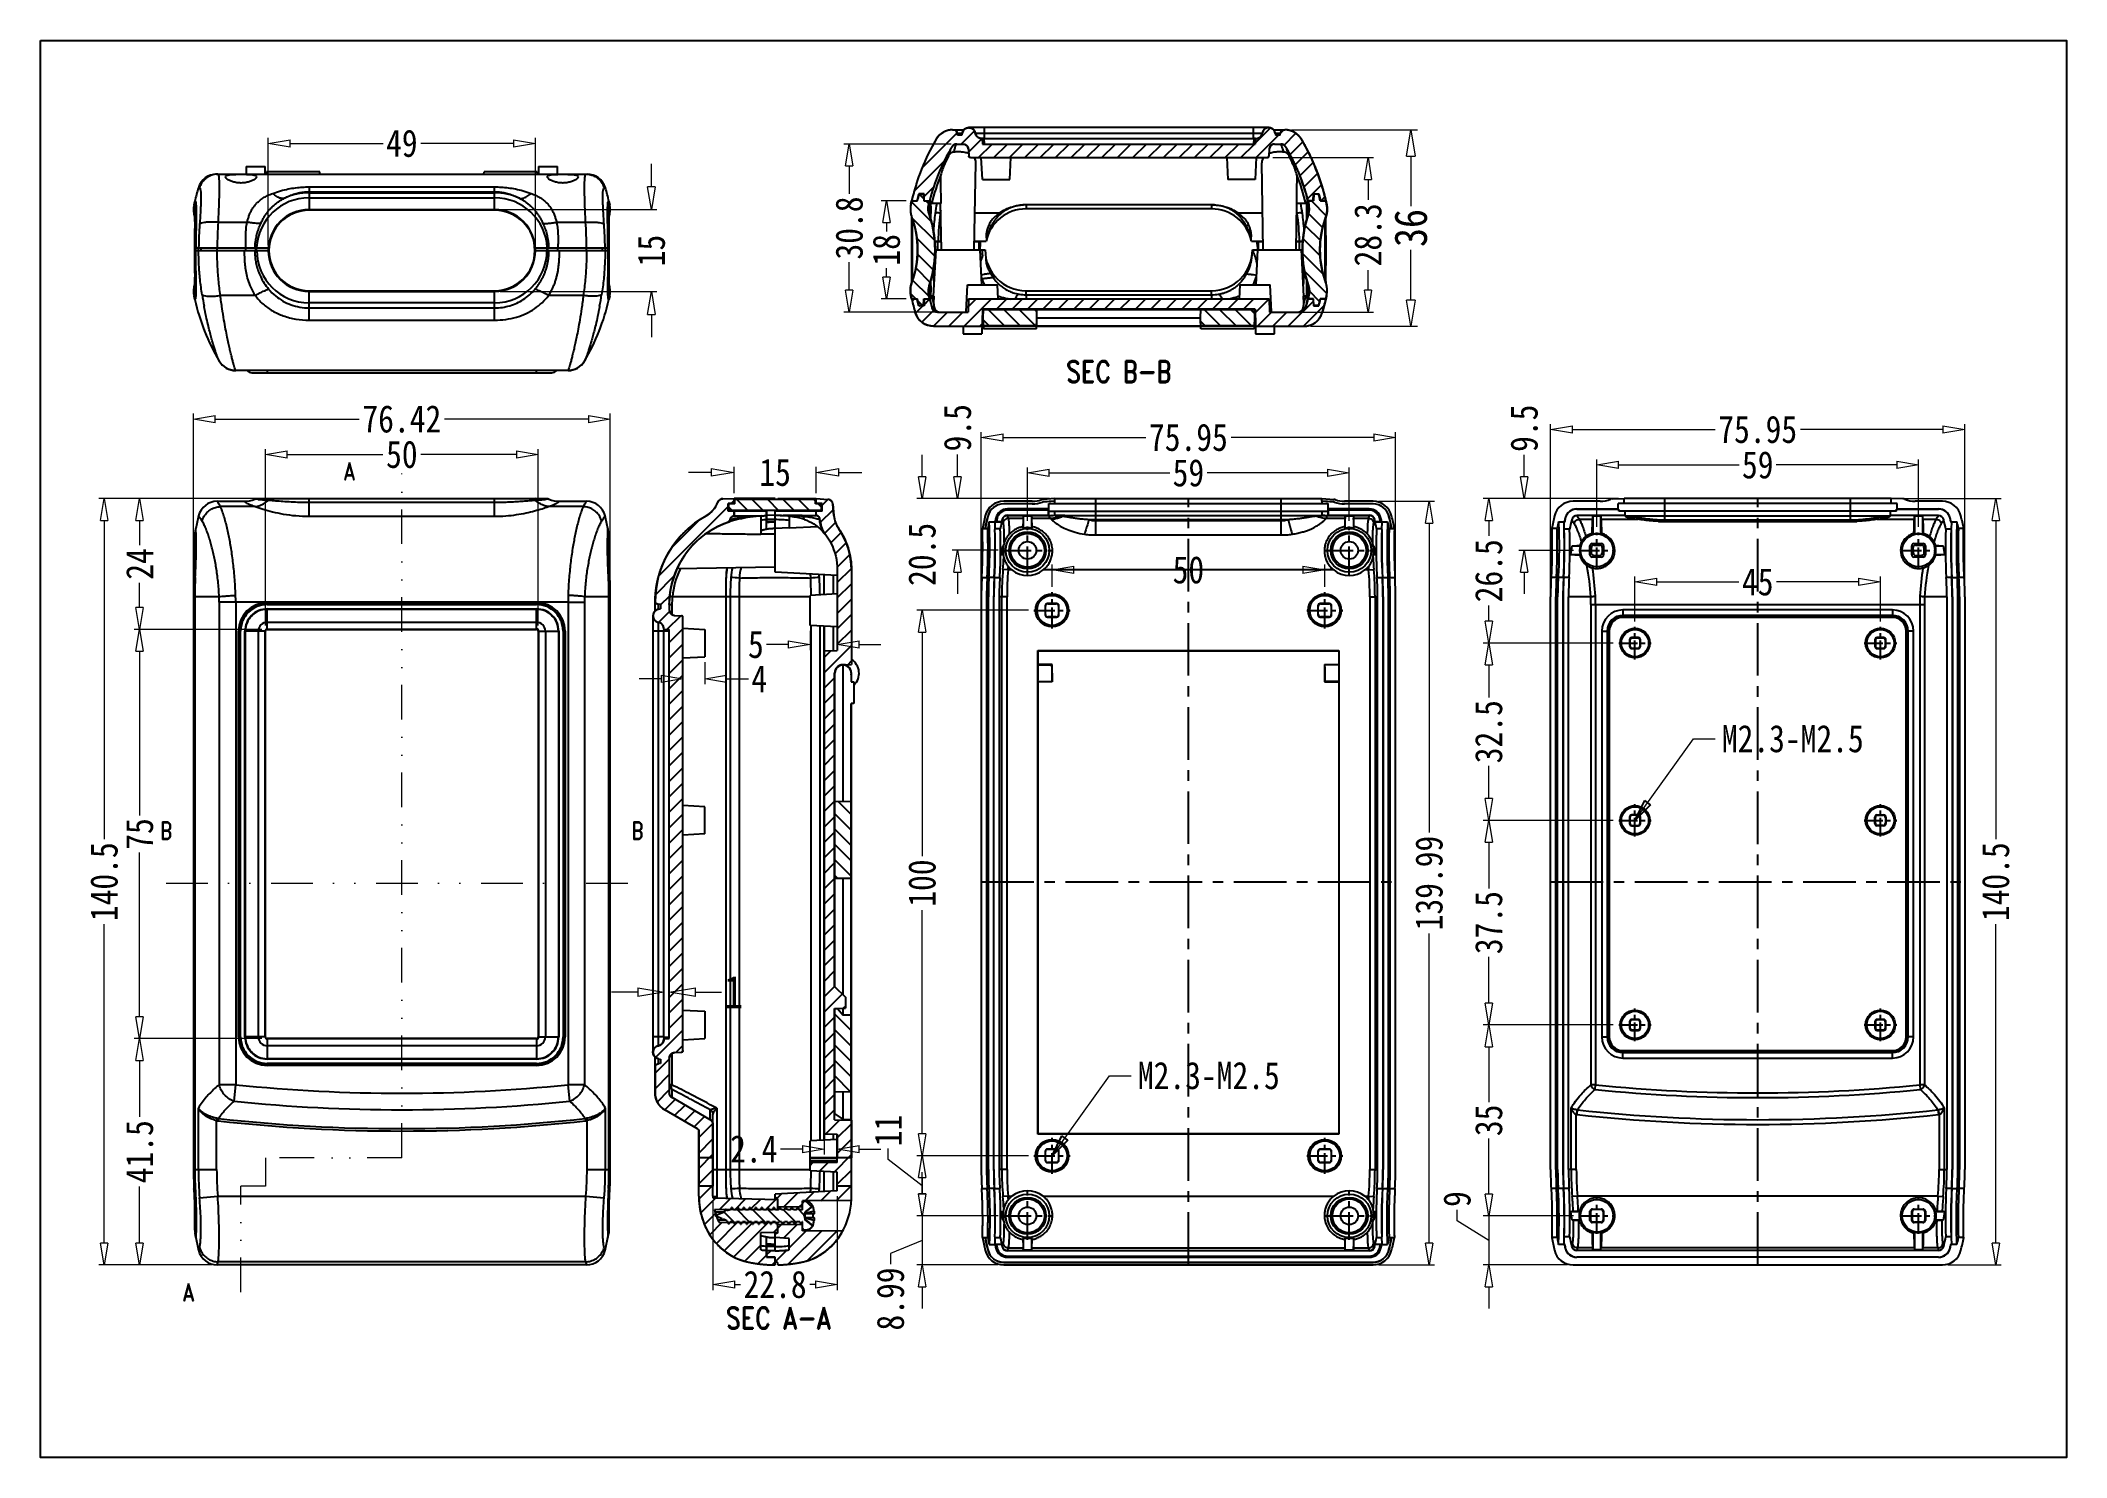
# Model space of a CAD drawing. Header units: millimetres. Extents: x 1786 to 4177, y -2705 to -1639.
# Drawn here: x 3805.4 to 4176.8, y -1898.6 to -1638.8 of the extents above; entities outside this region: 2.
import ezdxf
from ezdxf.enums import TextEntityAlignment as Align

# ---------------------------------------------------------------- set-up
doc = ezdxf.new("R2010")
doc.units = ezdxf.units.MM
doc.linetypes.add('CENTER', pattern=[50.8, 31.75, -6.35, 6.35, -6.35])
doc.linetypes.add('DIVIDE', pattern=[31.75, 12.7, -6.35, 0, -6.35, 0, -6.35])
doc.layers.add('dim', color=3, linetype='Continuous', lineweight=9)
doc.layers.add('hatch', color=56, linetype='Continuous', lineweight=9)
doc.styles.add('FFS', font='simfang0.ttf', dxfattribs={"width": 0.85})
doc.styles.add('LongTou', font='romand.shx', dxfattribs={"width": 0.8, "bigfont": 'whgdtxt.shx'})
doc.dimstyles.new('YanXiu', dxfattribs={"dimtxt": 2.5, "dimasz": 2.2, "dimexe": 1, "dimexo": 0.6, "dimgap": 0.66, "dimtad": 0, "dimzin": 9, "dimdsep": 46, "dimtxsty": 'FFS', "dimblk": 'CLOSEDBLANK', "dimcen": 0, "dimclrd": 256, "dimclre": 131, "dimclrt": 42, "dimazin": 2, "dimtfac": 1, "dimtofl": 0, "dimtmove": 0, "dimatfit": 3, "dimldrblk": 'CLOSEDBLANK', "dimfxl": 1, "dimlwd": 5, "dimlwe": 5, "dimarcsym": 0})
pattern_1 = [(315, (-377.6431, -141.763), (1.4142136, 1.4142136), [])]
pattern_2 = [(45, (-380.4716, -141.763), (-1.4142136, 1.4142136), [])]
pattern_3 = [(45, (-186.396, 288.1608), (-1.414214, 1.414214), [])]
pattern_4 = [(315, (-183.5675, 288.1608), (1.414214, 1.414214), [])]

msp = doc.modelspace()

# ---------------------------------------------------------------- texts
at = {"insert": (4091.29, -2702.33, 0), "char_height": 2.5, "width": 24.5015, "attachment_point": 1, "style": 'LongTou'}
msp.add_mtext('危', dxfattribs=at)

# ---------------------------------------------------------------- blocks, each defined once
blk = doc.blocks.new('_ClosedBlank')
at = {"color": 0, "linetype": 'ByBlock', "lineweight": -2}
for p, q in [((-1, 0.167), (0, 0)), ((-1, 0.167), (-1, -0.167)), ((0, 0), (-1, -0.167))]:
    blk.add_line(p, q, dxfattribs=at)
blk = doc.blocks.new('*D284')
at = {"layer": 'Defpoints', "color": 0}
for p in [(-24.5, 70.25), (-42.81, 60.75), (-32.8, 60.75, 0)]:
    blk.add_point(p, dxfattribs=at)
at = {"layer": 'dim', "lineweight": 5}
for p, q in [((-42.81, 74.25), (-42.81, 78.25)), ((-42.81, 56.75), (-42.81, 52.75))]:
    blk.add_line(p, q, dxfattribs=at)
at = {"layer": 'dim', "color": 131, "lineweight": 5}
for p, q in [((-25.5, 70.25), (-43.81, 70.25)), ((-33.8, 60.75), (-43.81, 60.75))]:
    blk.add_line(p, q, dxfattribs=at)
at = {"layer": 'dim', "lineweight": 5, "xscale": 4, "yscale": 4, "zscale": 4}
for p, rotation in [((-42.81, 70.25), 270), ((-42.81, 60.75), 90)]:
    blk.add_blockref('_ClosedBlank', p, dxfattribs=dict(at, rotation=rotation))
at = {"layer": 'dim', "color": 42, "insert": (-42.81, 83.13), "char_height": 5, "attachment_point": 5, "rotation": 90, "style": 'FFS'}
blk.add_mtext('9.5', dxfattribs=at)
blk = doc.blocks.new('*D285')
at = {"layer": 'Defpoints', "color": 0}
for p in [(-24.5, 70.25), (-49.31, 43.75), (-25.48, 43.75, 0)]:
    blk.add_point(p, dxfattribs=at)
at = {"layer": 'dim', "color": 131, "lineweight": 5}
for p, q in [((-25.5, 70.25), (-50.31, 70.25)), ((-26.48, 43.75), (-50.31, 43.75))]:
    blk.add_line(p, q, dxfattribs=at)
at = {"layer": 'dim', "lineweight": 5}
for p, q in [((-49.31, 66.25), (-49.31, 63.38)), ((-49.31, 47.75), (-49.31, 50.62))]:
    blk.add_line(p, q, dxfattribs=at)
at = {"layer": 'dim', "lineweight": 5, "xscale": 4, "yscale": 4, "zscale": 4}
for p, rotation in [((-49.31, 70.25), 90), ((-49.31, 43.75), 270)]:
    blk.add_blockref('_ClosedBlank', p, dxfattribs=dict(at, rotation=rotation))
at = {"layer": 'dim', "color": 42, "insert": (-49.31, 57), "char_height": 5, "attachment_point": 5, "rotation": 90, "style": 'FFS'}
blk.add_mtext('26.5', dxfattribs=at)
blk = doc.blocks.new('*D286')
at = {"layer": 'Defpoints', "color": 0}
for p in [(-25.48, 43.75, 0), (-49.31, 11.25), (-25.48, 11.25, 0)]:
    blk.add_point(p, dxfattribs=at)
at = {"layer": 'dim', "color": 131, "lineweight": 5}
for p, q in [((-26.48, 43.75), (-50.31, 43.75)), ((-26.48, 11.25), (-50.31, 11.25))]:
    blk.add_line(p, q, dxfattribs=at)
at = {"layer": 'dim', "lineweight": 5}
for p, q in [((-49.31, 39.75), (-49.31, 33.76)), ((-49.31, 15.25), (-49.31, 21.24))]:
    blk.add_line(p, q, dxfattribs=at)
at = {"layer": 'dim', "lineweight": 5, "xscale": 4, "yscale": 4, "zscale": 4}
for p, rotation in [((-49.31, 43.75), 90), ((-49.31, 11.25), 270)]:
    blk.add_blockref('_ClosedBlank', p, dxfattribs=dict(at, rotation=rotation))
at = {"layer": 'dim', "color": 42, "insert": (-49.31, 27.5), "char_height": 5, "attachment_point": 5, "rotation": 90, "style": 'FFS'}
blk.add_mtext('32.5', dxfattribs=at)
blk = doc.blocks.new('*D287')
at = {"layer": 'Defpoints', "color": 0}
for p in [(-25.48, 11.25, 0), (-49.31, -26.25), (-25.48, -26.25, 0)]:
    blk.add_point(p, dxfattribs=at)
at = {"layer": 'dim', "color": 131, "lineweight": 5}
for p, q in [((-26.48, 11.25), (-50.31, 11.25)), ((-26.48, -26.25), (-50.31, -26.25))]:
    blk.add_line(p, q, dxfattribs=at)
at = {"layer": 'dim', "lineweight": 5}
for p, q in [((-49.31, 7.25), (-49.31, -1.24)), ((-49.31, -22.25), (-49.31, -13.76))]:
    blk.add_line(p, q, dxfattribs=at)
at = {"layer": 'dim', "lineweight": 5, "xscale": 4, "yscale": 4, "zscale": 4}
for p, rotation in [((-49.31, 11.25), 90), ((-49.31, -26.25), 270)]:
    blk.add_blockref('_ClosedBlank', p, dxfattribs=dict(at, rotation=rotation))
at = {"layer": 'dim', "color": 42, "insert": (-49.31, -7.5), "char_height": 5, "attachment_point": 5, "rotation": 90, "style": 'FFS'}
blk.add_mtext('37.5', dxfattribs=at)
blk = doc.blocks.new('*D288')
at = {"layer": 'Defpoints', "color": 0}
for p in [(-25.48, -26.25, 0), (-49.31, -61.25), (-32.8, -61.25, 0)]:
    blk.add_point(p, dxfattribs=at)
at = {"layer": 'dim', "color": 131, "lineweight": 5}
for p, q in [((-26.48, -26.25), (-50.31, -26.25)), ((-33.8, -61.25), (-50.31, -61.25))]:
    blk.add_line(p, q, dxfattribs=at)
at = {"layer": 'dim', "lineweight": 5}
for p, q in [((-49.31, -30.25), (-49.31, -40.43)), ((-49.31, -57.25), (-49.31, -47.07))]:
    blk.add_line(p, q, dxfattribs=at)
at = {"layer": 'dim', "lineweight": 5, "xscale": 4, "yscale": 4, "zscale": 4}
for p, rotation in [((-49.31, -26.25), 90), ((-49.31, -61.25), 270)]:
    blk.add_blockref('_ClosedBlank', p, dxfattribs=dict(at, rotation=rotation))
at = {"layer": 'dim', "color": 42, "insert": (-49.31, -43.75), "char_height": 5, "attachment_point": 5, "rotation": 90, "style": 'FFS'}
blk.add_mtext('35', dxfattribs=at)
blk = doc.blocks.new('*D289')
at = {"layer": 'Defpoints', "color": 0}
for p in [(-32.8, -61.25, 0), (-49.31, -70.25), (-33.86, -70.25)]:
    blk.add_point(p, dxfattribs=at)
at = {"layer": 'dim', "lineweight": 5}
for p, q in [((-49.31, -57.25), (-49.31, -53.25)), ((-55.11, -62.14), (-55.11, -60.14)), ((-49.31, -65.75), (-55.11, -62.14)), ((-49.31, -61.25), (-49.31, -70.25)), ((-49.31, -74.25), (-49.31, -78.25))]:
    blk.add_line(p, q, dxfattribs=at)
at = {"layer": 'dim', "color": 131, "lineweight": 5}
for p, q in [((-33.8, -61.25), (-50.31, -61.25)), ((-34.86, -70.25), (-50.31, -70.25))]:
    blk.add_line(p, q, dxfattribs=at)
at = {"layer": 'dim', "lineweight": 5, "xscale": 4, "yscale": 4, "zscale": 4}
for p, rotation in [((-49.31, -61.25), 270), ((-49.31, -70.25), 90)]:
    blk.add_blockref('_ClosedBlank', p, dxfattribs=dict(at, rotation=rotation))
at = {"layer": 'dim', "color": 42, "insert": (-55.11, -58.18), "char_height": 5, "attachment_point": 5, "rotation": 90, "style": 'FFS'}
blk.add_mtext('9', dxfattribs=at)
blk = doc.blocks.new('*D290')
at = {"layer": 'Defpoints', "color": 0}
for p in [(22.5, 54.96), (-22.5, 46.73, 0), (22.5, 46.73, 0)]:
    blk.add_point(p, dxfattribs=at)
at = {"layer": 'dim', "color": 131, "lineweight": 5}
for p, q in [((-22.5, 47.73), (-22.5, 55.96)), ((22.5, 47.73), (22.5, 55.96))]:
    blk.add_line(p, q, dxfattribs=at)
at = {"layer": 'dim', "lineweight": 5}
for p, q in [((-18.5, 54.96), (-3.45, 54.96)), ((18.5, 54.96), (3.45, 54.96))]:
    blk.add_line(p, q, dxfattribs=at)
at = {"layer": 'dim', "lineweight": 5, "xscale": 4, "yscale": 4, "zscale": 4, "rotation": 180}
blk.add_blockref('_ClosedBlank', (-22.5, 54.96), dxfattribs=at)
at = {"layer": 'dim', "lineweight": 5, "xscale": 4, "yscale": 4, "zscale": 4}
blk.add_blockref('_ClosedBlank', (22.5, 54.96), dxfattribs=at)
at = {"layer": 'dim', "color": 42, "insert": (0, 54.96), "char_height": 5, "attachment_point": 5, "style": 'FFS'}
blk.add_mtext('45', dxfattribs=at)
blk = doc.blocks.new('*D291')
at = {"layer": 'Defpoints', "color": 0}
for p in [(29.5, 76.4), (-29.5, 64.05, 0), (29.5, 64.05, 0)]:
    blk.add_point(p, dxfattribs=at)
at = {"layer": 'dim', "color": 131, "lineweight": 5}
for p, q in [((-29.5, 65.05), (-29.5, 77.4)), ((29.5, 65.05), (29.5, 77.4))]:
    blk.add_line(p, q, dxfattribs=at)
at = {"layer": 'dim', "lineweight": 5}
for p, q in [((-25.5, 76.4), (-3.41, 76.4)), ((25.5, 76.4), (3.41, 76.4))]:
    blk.add_line(p, q, dxfattribs=at)
at = {"layer": 'dim', "lineweight": 5, "xscale": 4, "yscale": 4, "zscale": 4, "rotation": 180}
blk.add_blockref('_ClosedBlank', (-29.5, 76.4), dxfattribs=at)
at = {"layer": 'dim', "lineweight": 5, "xscale": 4, "yscale": 4, "zscale": 4}
blk.add_blockref('_ClosedBlank', (29.5, 76.4), dxfattribs=at)
at = {"layer": 'dim', "color": 42, "insert": (0, 76.4), "char_height": 5, "attachment_point": 5, "style": 'FFS'}
blk.add_mtext('59', dxfattribs=at)
blk = doc.blocks.new('*D292')
at = {"layer": 'Defpoints', "color": 0}
for p in [(37.97, 82.9), (-37.97, 52.25), (37.97, 52.25)]:
    blk.add_point(p, dxfattribs=at)
at = {"layer": 'dim', "color": 131, "lineweight": 5}
for p, q in [((-37.97, 53.25), (-37.97, 83.9)), ((37.97, 53.25), (37.97, 83.9))]:
    blk.add_line(p, q, dxfattribs=at)
at = {"layer": 'dim', "lineweight": 5}
for p, q in [((-33.97, 82.9), (-7.82, 82.9)), ((33.97, 82.9), (7.82, 82.9))]:
    blk.add_line(p, q, dxfattribs=at)
at = {"layer": 'dim', "lineweight": 5, "xscale": 4, "yscale": 4, "zscale": 4, "rotation": 180}
blk.add_blockref('_ClosedBlank', (-37.97, 82.9), dxfattribs=at)
at = {"layer": 'dim', "lineweight": 5, "xscale": 4, "yscale": 4, "zscale": 4}
blk.add_blockref('_ClosedBlank', (37.97, 82.9), dxfattribs=at)
at = {"layer": 'dim', "color": 42, "insert": (0, 82.9), "char_height": 5, "attachment_point": 5, "style": 'FFS'}
blk.add_mtext('75.95', dxfattribs=at)
blk = doc.blocks.new('*D293')
at = {"layer": 'Defpoints', "color": 0}
for p in [(24.5, 70.25), (33.86, -70.25), (43.64, -70.25)]:
    blk.add_point(p, dxfattribs=at)
at = {"layer": 'dim', "color": 131, "lineweight": 5}
for p, q in [((25.5, 70.25), (44.64, 70.25)), ((34.86, -70.25), (44.64, -70.25))]:
    blk.add_line(p, q, dxfattribs=at)
at = {"layer": 'dim', "lineweight": 5}
for p, q in [((43.64, 66.25), (43.64, 7.78)), ((43.64, -66.25), (43.64, -7.78))]:
    blk.add_line(p, q, dxfattribs=at)
at = {"layer": 'dim', "lineweight": 5, "xscale": 4, "yscale": 4, "zscale": 4}
for p, rotation in [((43.64, 70.25), 90), ((43.64, -70.25), 270)]:
    blk.add_blockref('_ClosedBlank', p, dxfattribs=dict(at, rotation=rotation))
at = {"layer": 'dim', "color": 42, "insert": (43.64, 0), "char_height": 5, "attachment_point": 5, "rotation": 90, "style": 'FFS'}
blk.add_mtext('140.5', dxfattribs=at)
blk = doc.blocks.new('*D148')
at = {"layer": 'Defpoints', "color": 0}
for p in [(4926.24, -1511.89), (4908.4, -1521.39), (4916.82, -1521.39, 0)]:
    blk.add_point(p, dxfattribs=at)
at = {"layer": 'dim', "lineweight": 5}
for p, q in [((4908.4, -1507.89), (4908.4, -1503.8)), ((4908.4, -1525.39), (4908.4, -1529.39))]:
    blk.add_line(p, q, dxfattribs=at)
at = {"layer": 'dim', "color": 131, "lineweight": 5}
for p, q in [((4925.24, -1511.89), (4907.4, -1511.89)), ((4915.82, -1521.39), (4907.4, -1521.39))]:
    blk.add_line(p, q, dxfattribs=at)
at = {"layer": 'dim', "lineweight": 5, "xscale": 4, "yscale": 4, "zscale": 4}
for p, rotation in [((4908.4, -1511.89), 270), ((4908.4, -1521.39), 90)]:
    blk.add_blockref('_ClosedBlank', p, dxfattribs=dict(at, rotation=rotation))
at = {"layer": 'dim', "color": 42, "insert": (4908.4, -1498.92), "char_height": 5, "attachment_point": 5, "rotation": 90, "style": 'FFS'}
blk.add_mtext('9.5', dxfattribs=at)
blk = doc.blocks.new('*D147')
at = {"layer": 'Defpoints', "color": 0}
for p in [(4926.24, -1511.89), (4901.9, -1532.39), (4922.41, -1532.39, 0)]:
    blk.add_point(p, dxfattribs=at)
at = {"layer": 'dim', "lineweight": 5}
for p, q in [((4901.9, -1507.89), (4901.9, -1503.89)), ((4901.9, -1536.39), (4901.9, -1540.39))]:
    blk.add_line(p, q, dxfattribs=at)
at = {"layer": 'dim', "color": 131, "lineweight": 5}
for p, q in [((4925.24, -1511.89), (4900.9, -1511.89)), ((4921.41, -1532.39), (4900.9, -1532.39))]:
    blk.add_line(p, q, dxfattribs=at)
at = {"layer": 'dim', "lineweight": 5, "xscale": 4, "yscale": 4, "zscale": 4}
for p, rotation in [((4901.9, -1511.89), 270), ((4901.9, -1532.39), 90)]:
    blk.add_blockref('_ClosedBlank', p, dxfattribs=dict(at, rotation=rotation))
at = {"layer": 'dim', "color": 42, "insert": (4901.9, -1522.14), "char_height": 5, "attachment_point": 5, "rotation": 90, "style": 'FFS'}
blk.add_mtext('20.5', dxfattribs=at)
blk = doc.blocks.new('*D146')
at = {"layer": 'Defpoints', "color": 0}
for p in [(4922.41, -1532.39, 0), (4901.9, -1632.39), (4922.41, -1632.39, 0)]:
    blk.add_point(p, dxfattribs=at)
at = {"layer": 'dim', "color": 131, "lineweight": 5}
for p, q in [((4921.41, -1532.39), (4900.9, -1532.39)), ((4921.41, -1632.39), (4900.9, -1632.39))]:
    blk.add_line(p, q, dxfattribs=at)
at = {"layer": 'dim', "lineweight": 5}
for p, q in [((4901.9, -1536.39), (4901.9, -1577.45)), ((4901.9, -1628.39), (4901.9, -1587.33))]:
    blk.add_line(p, q, dxfattribs=at)
at = {"layer": 'dim', "lineweight": 5, "xscale": 4, "yscale": 4, "zscale": 4}
for p, rotation in [((4901.9, -1532.39), 90), ((4901.9, -1632.39), 270)]:
    blk.add_blockref('_ClosedBlank', p, dxfattribs=dict(at, rotation=rotation))
at = {"layer": 'dim', "color": 42, "insert": (4901.9, -1582.39), "char_height": 5, "attachment_point": 5, "rotation": 90, "style": 'FFS'}
blk.add_mtext('100', dxfattribs=at)
blk = doc.blocks.new('*D145')
at = {"layer": 'Defpoints', "color": 0}
for p in [(4922.41, -1632.39, 0), (4901.9, -1643.39), (4916.82, -1643.39, 0)]:
    blk.add_point(p, dxfattribs=at)
at = {"layer": 'dim', "lineweight": 5}
for p, q in [((4895.67, -1633.04), (4895.67, -1631.05)), ((4901.9, -1637.89), (4895.67, -1633.04)), ((4901.9, -1636.39), (4901.9, -1639.39))]:
    blk.add_line(p, q, dxfattribs=at)
at = {"layer": 'dim', "color": 131, "lineweight": 5}
for p, q in [((4921.41, -1632.39), (4900.9, -1632.39)), ((4915.82, -1643.39), (4900.9, -1643.39))]:
    blk.add_line(p, q, dxfattribs=at)
at = {"layer": 'dim', "lineweight": 5, "xscale": 4, "yscale": 4, "zscale": 4}
for p, rotation in [((4901.9, -1632.39), 90), ((4901.9, -1643.39), 270)]:
    blk.add_blockref('_ClosedBlank', p, dxfattribs=dict(at, rotation=rotation))
at = {"layer": 'dim', "color": 42, "insert": (4895.67, -1627.75), "char_height": 5, "attachment_point": 5, "rotation": 90, "style": 'FFS'}
blk.add_mtext('11', dxfattribs=at)
blk = doc.blocks.new('*D144')
at = {"layer": 'Defpoints', "color": 0}
for p in [(4916.82, -1643.39, 0), (4901.9, -1652.39), (4916.87, -1652.39)]:
    blk.add_point(p, dxfattribs=at)
at = {"layer": 'dim', "lineweight": 5}
for p, q in [((4901.9, -1639.39), (4901.9, -1635.39)), ((4901.9, -1643.39), (4901.9, -1652.39)), ((4901.9, -1647.89), (4896.11, -1650.28)), ((4896.11, -1650.28), (4896.11, -1652.28)), ((4901.9, -1656.39), (4901.9, -1660.39))]:
    blk.add_line(p, q, dxfattribs=at)
at = {"layer": 'dim', "color": 131, "lineweight": 5}
for p, q in [((4915.82, -1643.39), (4900.9, -1643.39)), ((4915.87, -1652.39), (4900.9, -1652.39))]:
    blk.add_line(p, q, dxfattribs=at)
at = {"layer": 'dim', "lineweight": 5, "xscale": 4, "yscale": 4, "zscale": 4}
for p, rotation in [((4901.9, -1643.39), 270), ((4901.9, -1652.39), 90)]:
    blk.add_blockref('_ClosedBlank', p, dxfattribs=dict(at, rotation=rotation))
at = {"layer": 'dim', "color": 42, "insert": (4896.11, -1658.64), "char_height": 5, "attachment_point": 5, "rotation": 90, "style": 'FFS'}
blk.add_mtext('8.99', dxfattribs=at)
blk = doc.blocks.new('*D143')
at = {"layer": 'Defpoints', "color": 0}
for p in [(4975.72, -1524.99), (4925.72, -1529.08, 0), (4975.72, -1529.08, 0)]:
    blk.add_point(p, dxfattribs=at)
at = {"layer": 'dim', "color": 131, "lineweight": 5}
for p, q in [((4925.72, -1528.08), (4925.72, -1523.99)), ((4975.72, -1528.08), (4975.72, -1523.99))]:
    blk.add_line(p, q, dxfattribs=at)
at = {"layer": 'dim', "lineweight": 5}
for p, q in [((4929.72, -1524.99), (4947.22, -1524.99)), ((4971.72, -1524.99), (4954.23, -1524.99))]:
    blk.add_line(p, q, dxfattribs=at)
at = {"layer": 'dim', "lineweight": 5, "xscale": 4, "yscale": 4, "zscale": 4, "rotation": 180}
blk.add_blockref('_ClosedBlank', (4925.72, -1524.99), dxfattribs=at)
at = {"layer": 'dim', "lineweight": 5, "xscale": 4, "yscale": 4, "zscale": 4}
blk.add_blockref('_ClosedBlank', (4975.72, -1524.99), dxfattribs=at)
at = {"layer": 'dim', "color": 42, "insert": (4950.72, -1524.99), "char_height": 5, "attachment_point": 5, "style": 'FFS'}
blk.add_mtext('50', dxfattribs=at)
blk = doc.blocks.new('*D142')
at = {"layer": 'Defpoints', "color": 0}
for p in [(4980.22, -1507.2), (4921.22, -1516.99, 0), (4980.22, -1516.99, 0)]:
    blk.add_point(p, dxfattribs=at)
at = {"layer": 'dim', "color": 131, "lineweight": 5}
for p, q in [((4921.22, -1515.99), (4921.22, -1506.2)), ((4980.22, -1515.99), (4980.22, -1506.2))]:
    blk.add_line(p, q, dxfattribs=at)
at = {"layer": 'dim', "lineweight": 5}
for p, q in [((4925.22, -1507.2), (4947.31, -1507.2)), ((4976.22, -1507.2), (4954.14, -1507.2))]:
    blk.add_line(p, q, dxfattribs=at)
at = {"layer": 'dim', "lineweight": 5, "xscale": 4, "yscale": 4, "zscale": 4, "rotation": 180}
blk.add_blockref('_ClosedBlank', (4921.22, -1507.2), dxfattribs=at)
at = {"layer": 'dim', "lineweight": 5, "xscale": 4, "yscale": 4, "zscale": 4}
blk.add_blockref('_ClosedBlank', (4980.22, -1507.2), dxfattribs=at)
at = {"layer": 'dim', "color": 42, "insert": (4950.72, -1507.2), "char_height": 5, "attachment_point": 5, "style": 'FFS'}
blk.add_mtext('59', dxfattribs=at)
blk = doc.blocks.new('*D141')
at = {"layer": 'Defpoints', "color": 0}
for p in [(4988.7, -1500.7), (4912.75, -1529.89), (4988.7, -1529.89)]:
    blk.add_point(p, dxfattribs=at)
at = {"layer": 'dim', "color": 131, "lineweight": 5}
for p, q in [((4912.75, -1528.89), (4912.75, -1499.7)), ((4988.7, -1528.89), (4988.7, -1499.7))]:
    blk.add_line(p, q, dxfattribs=at)
at = {"layer": 'dim', "lineweight": 5}
for p, q in [((4916.75, -1500.7), (4942.9, -1500.7)), ((4984.7, -1500.7), (4958.55, -1500.7))]:
    blk.add_line(p, q, dxfattribs=at)
at = {"layer": 'dim', "lineweight": 5, "xscale": 4, "yscale": 4, "zscale": 4, "rotation": 180}
blk.add_blockref('_ClosedBlank', (4912.75, -1500.7), dxfattribs=at)
at = {"layer": 'dim', "lineweight": 5, "xscale": 4, "yscale": 4, "zscale": 4}
blk.add_blockref('_ClosedBlank', (4988.7, -1500.7), dxfattribs=at)
at = {"layer": 'dim', "color": 42, "insert": (4950.72, -1500.7), "char_height": 5, "attachment_point": 5, "style": 'FFS'}
blk.add_mtext('75.95', dxfattribs=at)
blk = doc.blocks.new('*D140')
at = {"layer": 'Defpoints', "color": 0}
for p in [(4984.58, -1512.4), (4984.58, -1652.39), (4994.86, -1652.39)]:
    blk.add_point(p, dxfattribs=at)
at = {"layer": 'dim', "color": 131, "lineweight": 5}
for p, q in [((4985.58, -1512.4), (4995.86, -1512.4)), ((4985.58, -1652.39), (4995.86, -1652.39))]:
    blk.add_line(p, q, dxfattribs=at)
at = {"layer": 'dim', "lineweight": 5}
for p, q in [((4994.86, -1516.4), (4994.86, -1573.13)), ((4994.86, -1648.39), (4994.86, -1591.65))]:
    blk.add_line(p, q, dxfattribs=at)
at = {"layer": 'dim', "lineweight": 5, "xscale": 4, "yscale": 4, "zscale": 4}
for p, rotation in [((4994.86, -1512.4), 90), ((4994.86, -1652.39), 270)]:
    blk.add_blockref('_ClosedBlank', p, dxfattribs=dict(at, rotation=rotation))
at = {"layer": 'dim', "color": 42, "insert": (4994.86, -1582.39), "char_height": 5, "attachment_point": 5, "rotation": 90, "style": 'FFS'}
blk.add_mtext('139.99', dxfattribs=at)
blk = doc.blocks.new('*u4')
at = {"layer": 'Defpoints', "color": 2}
blk.add_lwpolyline([(-135.77, 94.94), (135.77, 94.94), (135.77, -94.94), (-135.77, -94.94)], close=True, dxfattribs=at)
blk = doc.blocks.new('*D331')
at = {"layer": 'Defpoints', "color": 0}
for p in [(-70.44, 85.31), (-71.44, 77.1), (-70.44, 77.76)]:
    blk.add_point(p, dxfattribs=at)
at = {"layer": 'dim', "color": 131, "lineweight": 5}
for p, q in [((-71.44, 78.3), (-71.44, 86.51)), ((-70.44, 78.96), (-70.44, 86.51))]:
    blk.add_line(p, q, dxfattribs=at)
at = {"layer": 'dim', "lineweight": 5}
for p, q in [((-76.24, 85.31), (-81.04, 85.31)), ((-65.64, 85.31), (-60.84, 85.31))]:
    blk.add_line(p, q, dxfattribs=at)
at = {"layer": 'dim', "lineweight": 5, "xscale": 4.800000000000001, "yscale": 4.800000000000001, "zscale": 4.800000000000001}
blk.add_blockref('_ClosedBlank', (-71.44, 85.31), dxfattribs=at)
at = {"layer": 'dim', "lineweight": 5, "xscale": 4.800000000000001, "yscale": 4.800000000000001, "zscale": 4.800000000000001, "rotation": 180}
blk.add_blockref('_ClosedBlank', (-70.44, 85.31), dxfattribs=at)
at = {"layer": 'dim', "color": 42, "insert": (-58.64, 85.31), "char_height": 6, "attachment_point": 5, "style": 'FFS'}
blk.add_mtext('1', dxfattribs=at)
blk = doc.blocks.new('*D332')
at = {"layer": 'Defpoints', "color": 0}
for p in [(42.44, 243.39), (65.53, 243.39), (45.93, 207.39)]:
    blk.add_point(p, dxfattribs=at)
at = {"layer": 'dim', "color": 131, "lineweight": 5}
for p, q in [((43.64, 243.39), (66.73, 243.39)), ((47.13, 207.39), (66.73, 207.39))]:
    blk.add_line(p, q, dxfattribs=at)
at = {"layer": 'dim', "lineweight": 5}
for p, q in [((65.53, 238.59), (65.53, 229.39)), ((65.53, 212.19), (65.53, 221.39))]:
    blk.add_line(p, q, dxfattribs=at)
at = {"layer": 'dim', "lineweight": 5, "xscale": 4.800000000000001, "yscale": 4.800000000000001, "zscale": 4.800000000000001}
for p, rotation in [((65.53, 243.39), 90), ((65.53, 207.39), 270)]:
    blk.add_blockref('_ClosedBlank', p, dxfattribs=dict(at, rotation=rotation))
at = {"layer": 'dim', "color": 42, "insert": (65.53, 225.39), "char_height": 6, "attachment_point": 5, "rotation": 90, "style": 'FFS'}
blk.add_mtext('36', dxfattribs=at)
blk = doc.blocks.new('*D333')
at = {"layer": 'Defpoints', "color": 0}
for p in [(-143.98, 175.8), (-167.56, 151.8), (-144.18, 151.8)]:
    blk.add_point(p, dxfattribs=at)
at = {"layer": 'dim', "color": 131, "lineweight": 5}
for p, q in [((-144.98, 175.8), (-168.56, 175.8)), ((-145.18, 151.8), (-168.56, 151.8))]:
    blk.add_line(p, q, dxfattribs=at)
at = {"layer": 'dim', "lineweight": 5}
for p, q in [((-167.56, 171.8), (-167.56, 167.25)), ((-167.56, 155.8), (-167.56, 160.35))]:
    blk.add_line(p, q, dxfattribs=at)
at = {"layer": 'dim', "lineweight": 5, "xscale": 4, "yscale": 4, "zscale": 4}
for p, rotation in [((-167.56, 175.8), 90), ((-167.56, 151.8), 270)]:
    blk.add_blockref('_ClosedBlank', p, dxfattribs=dict(at, rotation=rotation))
at = {"layer": 'dim', "color": 42, "insert": (-167.56, 163.8), "char_height": 5, "attachment_point": 5, "rotation": 90, "style": 'FFS'}
blk.add_mtext('24', dxfattribs=at)
blk = doc.blocks.new('*D334')
at = {"layer": 'Defpoints', "color": 0}
for p in [(-144.18, 151.8), (-167.56, 76.8), (-144.18, 76.8)]:
    blk.add_point(p, dxfattribs=at)
at = {"layer": 'dim', "color": 131, "lineweight": 5}
for p, q in [((-145.18, 151.8), (-168.56, 151.8)), ((-145.18, 76.8), (-168.56, 76.8))]:
    blk.add_line(p, q, dxfattribs=at)
at = {"layer": 'dim', "lineweight": 5}
for p, q in [((-167.56, 147.8), (-167.56, 117.71)), ((-167.56, 80.8), (-167.56, 110.89))]:
    blk.add_line(p, q, dxfattribs=at)
at = {"layer": 'dim', "lineweight": 5, "xscale": 4, "yscale": 4, "zscale": 4}
for p, rotation in [((-167.56, 151.8), 90), ((-167.56, 76.8), 270)]:
    blk.add_blockref('_ClosedBlank', p, dxfattribs=dict(at, rotation=rotation))
at = {"layer": 'dim', "color": 42, "insert": (-167.56, 114.3), "char_height": 5, "attachment_point": 5, "rotation": 90, "style": 'FFS'}
blk.add_mtext('75', dxfattribs=at)
blk = doc.blocks.new('*D335')
at = {"layer": 'Defpoints', "color": 0}
for p in [(-144.18, 76.8), (-167.56, 35.3), (-153.33, 35.3)]:
    blk.add_point(p, dxfattribs=at)
at = {"layer": 'dim', "color": 131, "lineweight": 5}
for p, q in [((-145.18, 76.8), (-168.56, 76.8)), ((-154.33, 35.3), (-168.56, 35.3))]:
    blk.add_line(p, q, dxfattribs=at)
at = {"layer": 'dim', "lineweight": 5}
for p, q in [((-167.56, 72.8), (-167.56, 62.44)), ((-167.56, 39.3), (-167.56, 49.66))]:
    blk.add_line(p, q, dxfattribs=at)
at = {"layer": 'dim', "lineweight": 5, "xscale": 4, "yscale": 4, "zscale": 4}
for p, rotation in [((-167.56, 76.8), 90), ((-167.56, 35.3), 270)]:
    blk.add_blockref('_ClosedBlank', p, dxfattribs=dict(at, rotation=rotation))
at = {"layer": 'dim', "color": 42, "insert": (-167.56, 56.05), "char_height": 5, "attachment_point": 5, "rotation": 90, "style": 'FFS'}
blk.add_mtext('41.5', dxfattribs=at)
blk = doc.blocks.new('*D336')
at = {"layer": 'Defpoints', "color": 0}
for p in [(-174.06, 175.8), (-143.98, 175.8), (-153.33, 35.3)]:
    blk.add_point(p, dxfattribs=at)
at = {"layer": 'dim', "color": 131, "lineweight": 5}
for p, q in [((-144.98, 175.8), (-175.06, 175.8)), ((-154.33, 35.3), (-175.06, 35.3))]:
    blk.add_line(p, q, dxfattribs=at)
at = {"layer": 'dim', "lineweight": 5}
for p, q in [((-174.06, 171.8), (-174.06, 113.33)), ((-174.06, 39.3), (-174.06, 97.77))]:
    blk.add_line(p, q, dxfattribs=at)
at = {"layer": 'dim', "lineweight": 5, "xscale": 4, "yscale": 4, "zscale": 4}
for p, rotation in [((-174.06, 175.8), 90), ((-174.06, 35.3), 270)]:
    blk.add_blockref('_ClosedBlank', p, dxfattribs=dict(at, rotation=rotation))
at = {"layer": 'dim', "color": 42, "insert": (-174.06, 105.55), "char_height": 5, "attachment_point": 5, "rotation": 90, "style": 'FFS'}
blk.add_mtext('140.5', dxfattribs=at)
blk = doc.blocks.new('*D337')
at = {"layer": 'Defpoints', "color": 0}
for p in [(-94.48, 183.87), (-144.48, 151.5), (-94.48, 151.5)]:
    blk.add_point(p, dxfattribs=at)
at = {"layer": 'dim', "color": 131, "lineweight": 5}
for p, q in [((-144.48, 152.5), (-144.48, 184.87)), ((-94.48, 152.5), (-94.48, 184.87))]:
    blk.add_line(p, q, dxfattribs=at)
at = {"layer": 'dim', "lineweight": 5}
for p, q in [((-140.48, 183.87), (-122.98, 183.87)), ((-98.48, 183.87), (-115.97, 183.87))]:
    blk.add_line(p, q, dxfattribs=at)
at = {"layer": 'dim', "lineweight": 5, "xscale": 4, "yscale": 4, "zscale": 4, "rotation": 180}
blk.add_blockref('_ClosedBlank', (-144.48, 183.87), dxfattribs=at)
at = {"layer": 'dim', "lineweight": 5, "xscale": 4, "yscale": 4, "zscale": 4}
blk.add_blockref('_ClosedBlank', (-94.48, 183.87), dxfattribs=at)
at = {"layer": 'dim', "color": 42, "insert": (-119.48, 183.87), "char_height": 5, "attachment_point": 5, "style": 'FFS'}
blk.add_mtext('50', dxfattribs=at)
blk = doc.blocks.new('*D338')
at = {"layer": 'Defpoints', "color": 0}
for p in [(-81.27, 190.37), (-157.69, 157.8), (-81.27, 157.8)]:
    blk.add_point(p, dxfattribs=at)
at = {"layer": 'dim', "color": 131, "lineweight": 5}
for p, q in [((-157.69, 158.8), (-157.69, 191.37)), ((-81.27, 158.8), (-81.27, 191.37))]:
    blk.add_line(p, q, dxfattribs=at)
at = {"layer": 'dim', "lineweight": 5}
for p, q in [((-153.69, 190.37), (-127.31, 190.37)), ((-85.27, 190.37), (-111.64, 190.37))]:
    blk.add_line(p, q, dxfattribs=at)
at = {"layer": 'dim', "lineweight": 5, "xscale": 4, "yscale": 4, "zscale": 4, "rotation": 180}
blk.add_blockref('_ClosedBlank', (-157.69, 190.37), dxfattribs=at)
at = {"layer": 'dim', "lineweight": 5, "xscale": 4, "yscale": 4, "zscale": 4}
blk.add_blockref('_ClosedBlank', (-81.27, 190.37), dxfattribs=at)
at = {"layer": 'dim', "color": 42, "insert": (-119.48, 190.37), "char_height": 5, "attachment_point": 5, "style": 'FFS'}
blk.add_mtext('76.42', dxfattribs=at)
blk = doc.blocks.new('*D339')
at = {"layer": 'Defpoints', "color": 0}
for p in [(-94.98, 240.9), (-143.98, 221.26), (-94.98, 221.26)]:
    blk.add_point(p, dxfattribs=at)
at = {"layer": 'dim', "color": 131, "lineweight": 5}
for p, q in [((-143.98, 222.26), (-143.98, 241.9)), ((-94.98, 222.26), (-94.98, 241.9))]:
    blk.add_line(p, q, dxfattribs=at)
at = {"layer": 'dim', "lineweight": 5}
for p, q in [((-139.98, 240.9), (-122.93, 240.9)), ((-98.98, 240.9), (-116.02, 240.9))]:
    blk.add_line(p, q, dxfattribs=at)
at = {"layer": 'dim', "lineweight": 5, "xscale": 4, "yscale": 4, "zscale": 4, "rotation": 180}
blk.add_blockref('_ClosedBlank', (-143.98, 240.9), dxfattribs=at)
at = {"layer": 'dim', "lineweight": 5, "xscale": 4, "yscale": 4, "zscale": 4}
blk.add_blockref('_ClosedBlank', (-94.98, 240.9), dxfattribs=at)
at = {"layer": 'dim', "color": 42, "insert": (-119.48, 240.9), "char_height": 5, "attachment_point": 5, "style": 'FFS'}
blk.add_mtext('49', dxfattribs=at)
blk = doc.blocks.new('*D340')
at = {"layer": 'Defpoints', "color": 0}
for p in [(-102.48, 228.76), (-102.48, 213.76), (-73.71, 213.76)]:
    blk.add_point(p, dxfattribs=at)
at = {"layer": 'dim', "lineweight": 5}
for p, q in [((-73.71, 232.96), (-73.71, 237.16)), ((-73.71, 209.56), (-73.71, 205.36))]:
    blk.add_line(p, q, dxfattribs=at)
at = {"layer": 'dim', "color": 131, "lineweight": 5}
for p, q in [((-101.48, 228.76), (-72.71, 228.76)), ((-101.48, 213.76), (-72.71, 213.76))]:
    blk.add_line(p, q, dxfattribs=at)
at = {"layer": 'dim', "lineweight": 5, "xscale": 4.2, "yscale": 4.2, "zscale": 4.2}
for p, rotation in [((-73.71, 228.76), 270), ((-73.71, 213.76), 90)]:
    blk.add_blockref('_ClosedBlank', p, dxfattribs=dict(at, rotation=rotation))
at = {"layer": 'dim', "color": 42, "insert": (-73.71, 221.26), "char_height": 5, "attachment_point": 5, "rotation": 90, "style": 'FFS'}
blk.add_mtext('15', dxfattribs=at)
blk = doc.blocks.new('*D341')
at = {"layer": 'Defpoints', "color": 0}
for p in [(-43.54, 180.58), (-58.54, 175.8), (-43.54, 175.8)]:
    blk.add_point(p, dxfattribs=at)
at = {"layer": 'dim', "lineweight": 5}
for p, q in [((-62.74, 180.58), (-66.94, 180.58)), ((-39.34, 180.58), (-35.14, 180.58))]:
    blk.add_line(p, q, dxfattribs=at)
at = {"layer": 'dim', "color": 131, "lineweight": 5}
for p, q in [((-58.54, 176.8), (-58.54, 181.58)), ((-43.54, 176.8), (-43.54, 181.58))]:
    blk.add_line(p, q, dxfattribs=at)
at = {"layer": 'dim', "lineweight": 5, "xscale": 4.2, "yscale": 4.2, "zscale": 4.2}
blk.add_blockref('_ClosedBlank', (-58.54, 180.58), dxfattribs=at)
at = {"layer": 'dim', "lineweight": 5, "xscale": 4.2, "yscale": 4.2, "zscale": 4.2, "rotation": 180}
blk.add_blockref('_ClosedBlank', (-43.54, 180.58), dxfattribs=at)
at = {"layer": 'dim', "color": 42, "insert": (-51.04, 180.58), "char_height": 5, "attachment_point": 5, "style": 'FFS'}
blk.add_mtext('15', dxfattribs=at)
blk = doc.blocks.new('*D342')
at = {"layer": 'Defpoints', "color": 0}
for p in [(-67.94, 146.59), (-63.94, 146.8), (-67.94, 142.75)]:
    blk.add_point(p, dxfattribs=at)
at = {"layer": 'dim', "color": 131, "lineweight": 5}
for p, q in [((-67.94, 145.59), (-67.94, 141.75)), ((-63.94, 145.8), (-63.94, 141.75))]:
    blk.add_line(p, q, dxfattribs=at)
at = {"layer": 'dim', "lineweight": 5}
for p, q in [((-71.94, 142.75), (-75.94, 142.75)), ((-59.94, 142.75), (-55.94, 142.75))]:
    blk.add_line(p, q, dxfattribs=at)
at = {"layer": 'dim', "lineweight": 5, "xscale": 4, "yscale": 4, "zscale": 4}
blk.add_blockref('_ClosedBlank', (-67.94, 142.75), dxfattribs=at)
at = {"layer": 'dim', "lineweight": 5, "xscale": 4, "yscale": 4, "zscale": 4, "rotation": 180}
blk.add_blockref('_ClosedBlank', (-63.94, 142.75), dxfattribs=at)
at = {"layer": 'dim', "color": 42, "insert": (-53.95, 142.75), "char_height": 5, "attachment_point": 5, "style": 'FFS'}
blk.add_mtext('4', dxfattribs=at)
blk = doc.blocks.new('*D343')
at = {"layer": 'Defpoints', "color": 0}
for p in [(-44.64, 152.55), (-44.64, 149.03), (-39.64, 147.91)]:
    blk.add_point(p, dxfattribs=at)
at = {"layer": 'dim', "lineweight": 5}
for p, q in [((-48.64, 149.03), (-52.64, 149.03)), ((-35.64, 149.03), (-31.64, 149.03))]:
    blk.add_line(p, q, dxfattribs=at)
at = {"layer": 'dim', "color": 131, "lineweight": 5}
for p, q in [((-44.64, 151.55), (-44.64, 148.03)), ((-39.64, 148.91), (-39.64, 150.03))]:
    blk.add_line(p, q, dxfattribs=at)
at = {"layer": 'dim', "lineweight": 5, "xscale": 4, "yscale": 4, "zscale": 4}
blk.add_blockref('_ClosedBlank', (-44.64, 149.03), dxfattribs=at)
at = {"layer": 'dim', "lineweight": 5, "xscale": 4, "yscale": 4, "zscale": 4, "rotation": 180}
blk.add_blockref('_ClosedBlank', (-39.64, 149.03), dxfattribs=at)
at = {"layer": 'dim', "color": 42, "insert": (-54.57, 149.03), "char_height": 5, "attachment_point": 5, "style": 'FFS'}
blk.add_mtext('5', dxfattribs=at)
blk = doc.blocks.new('*D344')
at = {"layer": 'Defpoints', "color": 0}
for p in [(-42.04, 59.33), (-42.04, 56.54), (-39.64, 59.29)]:
    blk.add_point(p, dxfattribs=at)
at = {"layer": 'dim', "lineweight": 5}
for p, q in [((-46.04, 56.54), (-50.04, 56.54)), ((-35.64, 56.54), (-31.64, 56.54))]:
    blk.add_line(p, q, dxfattribs=at)
at = {"layer": 'dim', "color": 131, "lineweight": 5}
for p, q in [((-42.04, 58.33), (-42.04, 55.54)), ((-39.64, 58.29), (-39.64, 55.54))]:
    blk.add_line(p, q, dxfattribs=at)
at = {"layer": 'dim', "lineweight": 5, "xscale": 4, "yscale": 4, "zscale": 4}
blk.add_blockref('_ClosedBlank', (-42.04, 56.54), dxfattribs=at)
at = {"layer": 'dim', "lineweight": 5, "xscale": 4, "yscale": 4, "zscale": 4, "rotation": 180}
blk.add_blockref('_ClosedBlank', (-39.64, 56.54), dxfattribs=at)
at = {"layer": 'dim', "color": 42, "insert": (-54.95, 56.54), "char_height": 5, "attachment_point": 5, "style": 'FFS'}
blk.add_mtext('2.4', dxfattribs=at)
blk = doc.blocks.new('*D345')
at = {"layer": 'Defpoints', "color": 0}
for p in [(-39.64, 48.9), (-62.44, 47.9), (-39.64, 31.7)]:
    blk.add_point(p, dxfattribs=at)
at = {"layer": 'dim', "color": 131, "lineweight": 5}
for p, q in [((-62.44, 46.9), (-62.44, 30.7)), ((-39.64, 47.9), (-39.64, 30.7))]:
    blk.add_line(p, q, dxfattribs=at)
at = {"layer": 'dim', "lineweight": 5}
for p, q in [((-58.44, 31.7), (-57.41, 31.7)), ((-43.64, 31.7), (-44.66, 31.7))]:
    blk.add_line(p, q, dxfattribs=at)
at = {"layer": 'dim', "lineweight": 5, "xscale": 4, "yscale": 4, "zscale": 4, "rotation": 180}
blk.add_blockref('_ClosedBlank', (-62.44, 31.7), dxfattribs=at)
at = {"layer": 'dim', "lineweight": 5, "xscale": 4, "yscale": 4, "zscale": 4}
blk.add_blockref('_ClosedBlank', (-39.64, 31.7), dxfattribs=at)
at = {"layer": 'dim', "color": 42, "insert": (-51.04, 31.7), "char_height": 5, "attachment_point": 5, "style": 'FFS'}
blk.add_mtext('22.8', dxfattribs=at)
blk = doc.blocks.new('*D346')
at = {"layer": 'Defpoints', "color": 0}
for p in [(-17.74, 240.79), (-37.44, 209.99), (-20.59, 209.99)]:
    blk.add_point(p, dxfattribs=at)
at = {"layer": 'dim', "color": 131, "lineweight": 5}
for p, q in [((-18.74, 240.79), (-38.44, 240.79)), ((-21.59, 209.99), (-38.44, 209.99))]:
    blk.add_line(p, q, dxfattribs=at)
at = {"layer": 'dim', "lineweight": 5}
for p, q in [((-37.44, 236.79), (-37.44, 231.65)), ((-37.44, 213.99), (-37.44, 219.13))]:
    blk.add_line(p, q, dxfattribs=at)
at = {"layer": 'dim', "lineweight": 5, "xscale": 4, "yscale": 4, "zscale": 4}
for p, rotation in [((-37.44, 240.79), 90), ((-37.44, 209.99), 270)]:
    blk.add_blockref('_ClosedBlank', p, dxfattribs=dict(at, rotation=rotation))
at = {"layer": 'dim', "color": 42, "insert": (-37.44, 225.39), "char_height": 5, "attachment_point": 5, "rotation": 90, "style": 'FFS'}
blk.add_mtext('30.8', dxfattribs=at)
blk = doc.blocks.new('*D347')
at = {"layer": 'Defpoints', "color": 0}
for p in [(-26, 230.39), (-30.62, 212.39), (-26, 212.39)]:
    blk.add_point(p, dxfattribs=at)
at = {"layer": 'dim', "color": 131, "lineweight": 5}
for p, q in [((-27, 230.39), (-31.62, 230.39)), ((-27, 212.39), (-31.62, 212.39))]:
    blk.add_line(p, q, dxfattribs=at)
at = {"layer": 'dim', "lineweight": 5}
for p, q in [((-30.62, 226.39), (-30.62, 224.75)), ((-30.62, 216.39), (-30.62, 218.02))]:
    blk.add_line(p, q, dxfattribs=at)
at = {"layer": 'dim', "lineweight": 5, "xscale": 4, "yscale": 4, "zscale": 4}
for p, rotation in [((-30.62, 230.39), 90), ((-30.62, 212.39), 270)]:
    blk.add_blockref('_ClosedBlank', p, dxfattribs=dict(at, rotation=rotation))
at = {"layer": 'dim', "color": 42, "insert": (-30.62, 221.39), "char_height": 5, "attachment_point": 5, "rotation": 90, "style": 'FFS'}
blk.add_mtext('18', dxfattribs=at)
blk = doc.blocks.new('*D348')
at = {"layer": 'Defpoints', "color": 0}
for p in [(39.19, 238.29), (39.58, 209.99), (57.67, 209.99)]:
    blk.add_point(p, dxfattribs=at)
at = {"layer": 'dim', "color": 131, "lineweight": 5}
for p, q in [((40.19, 238.29), (58.67, 238.29)), ((40.58, 209.99), (58.67, 209.99))]:
    blk.add_line(p, q, dxfattribs=at)
at = {"layer": 'dim', "lineweight": 5}
for p, q in [((57.67, 234.29), (57.67, 230.58)), ((57.67, 213.99), (57.67, 217.69))]:
    blk.add_line(p, q, dxfattribs=at)
at = {"layer": 'dim', "lineweight": 5, "xscale": 4, "yscale": 4, "zscale": 4}
for p, rotation in [((57.67, 238.29), 90), ((57.67, 209.99), 270)]:
    blk.add_blockref('_ClosedBlank', p, dxfattribs=dict(at, rotation=rotation))
at = {"layer": 'dim', "color": 42, "insert": (57.67, 224.14), "char_height": 5, "attachment_point": 5, "rotation": 90, "style": 'FFS'}
blk.add_mtext('28.3', dxfattribs=at)
blk = doc.blocks.new('u160')
at = {"color": 7, "linetype": 'Continuous'}
for p, q in [((-28.899, 69.75, 0), (-33.858, 69.75, 0)), ((-33.162, 68.35, 0), (-33.162, 68.322, 0)), ((-33.162, 68.35, 0), (-25.6, 68.35, 0)), ((-33.162, 68.322, 0), (-25.6, 68.322, 0)), ((-24.327, 67.11, 0), (-33.137, 67.11, 0)), ((-30.25, 67.046, 0), (-30.25, 63.711, 0)), ((-28.75, 67.046, 0), (-30.25, 67.046, 0)), ((-28.75, 63.711, 0), (-28.75, 67.046, 0)), ((-26.604, 70.213, 0), (-24.5, 70.25, 0)), ((-25.6, 68.35, 0), (-25.6, 69.35, 0)), ((25.6, 69.35, 0), (-25.6, 69.35, 0)), ((-25.45, 67.95, 0), (-25.45, 68.322, 0)), ((25.45, 67.95, 0), (-25.45, 67.95, 0)), ((-24.5, 69.35, 0), (-24.5, 70.25, 0)), ((24.5, 70.25, 0), (-24.5, 70.25, 0)), ((-24.327, 67.11, 0), (-24.327, 67.95, 0)), ((-24.23, 67.089, 0), (24.23, 67.089, 0)), ((-17, 66.037, 0), (-17, 70.25, 0)), ((17, 66.037, 0), (17, 70.25, 0)), ((24.327, 67.11, 0), (24.327, 67.95, 0)), ((33.137, 67.11, 0), (24.327, 67.11, 0)), ((24.5, 69.35, 0), (24.5, 70.25, 0)), ((26.604, 70.213, 0), (24.5, 70.25, 0)), ((25.45, 67.95, 0), (25.45, 68.322, 0)), ((25.6, 68.35, 0), (25.6, 69.35, 0)), ((25.6, 68.35, 0), (33.162, 68.35, 0)), ((25.6, 68.322, 0), (33.162, 68.322, 0)), ((28.75, 67.046, 0), (28.75, 63.711, 0)), ((30.25, 67.046, 0), (28.75, 67.046, 0)), ((33.858, 69.75, 0), (28.899, 69.75, 0)), ((30.25, 63.711, 0), (30.25, 67.046, 0)), ((33.162, 68.35, 0), (33.162, 68.322, 0)), ((-36.799, 64.749, 0), (-37.768, 64.749, 0)), ((-36.533, 65.999, 0), (-35.456, 65.999, 0)), ((-35.473, 64.764, 0), (-35.512, 65.875, 0)), ((-35.456, 65.875, 0), (-35.512, 65.875, 0)), ((-35.467, 64.607, 0), (-35.473, 64.764, 0)), ((-35.467, 64.607, 0), (-35.467, 64.59, 0)), ((-34.495, 64.607, 0), (-35.467, 64.607, 0)), ((-35.302, 66.661, 0), (-35.275, 66.655, 0)), ((-32.709, 66.446, 0), (-30.322, 66.446, 0)), ((-28.678, 66.446, 0), (-21.934, 66.446, 0)), ((-18.098, 66.361, 0), (18.098, 66.361, 0)), ((-17, 66.192, 0), (17, 66.192, 0)), ((-17, 66.037, 0), (17, 66.037, 0)), ((21.934, 66.446, 0), (28.678, 66.446, 0)), ((30.322, 66.446, 0), (32.709, 66.446, 0)), ((35.467, 64.607, 0), (34.495, 64.607, 0)), ((35.302, 66.661, 0), (35.275, 66.655, 0)), ((35.456, 65.999, 0), (36.533, 65.999, 0)), ((35.512, 65.875, 0), (35.456, 65.875, 0)), ((35.467, 64.59, 0), (35.473, 64.764, 0)), ((35.512, 65.875, 0), (35.473, 64.764, 0)), ((37.768, 64.749, 0), (36.799, 64.749, 0)), ((-34.301, 60, 0), (-32.567, 60, 0)), ((-32.567, 61.5, 0), (-34.085, 61.5, 0)), ((-30.471, 61.297, 0), (-30.75, 61.576, 0)), ((-30.75, 59.924, 0), (-30.75, 61.576, 0)), ((-30.456, 60.218, 0), (-30.75, 59.924, 0)), ((-30.326, 62, 0), (-28.674, 62, 0)), ((-30.054, 61.728, 0), (-30.326, 62, 0)), ((-30.027, 59.799, 0), (-30.326, 59.5, 0)), ((-28.674, 59.5, 0), (-30.326, 59.5, 0)), ((-30.054, 61.728, 0), (-28.946, 61.728, 0)), ((-30.027, 59.799, 0), (-28.973, 59.799, 0)), ((-28.973, 59.799, 0), (-28.674, 59.5, 0)), ((-28.946, 61.728, 0), (-28.674, 62, 0)), ((-28.544, 60.218, 0), (-28.25, 59.924, 0)), ((-28.529, 61.297, 0), (-28.25, 61.576, 0)), ((-28.25, 61.576, 0), (-28.25, 59.924, 0)), ((28.529, 61.297, 0), (28.25, 61.576, 0)), ((28.25, 59.924, 0), (28.25, 61.576, 0)), ((28.544, 60.218, 0), (28.25, 59.924, 0)), ((28.946, 61.728, 0), (28.674, 62, 0)), ((28.674, 62, 0), (30.326, 62, 0)), ((28.973, 59.799, 0), (28.674, 59.5, 0)), ((30.326, 59.5, 0), (28.674, 59.5, 0)), ((28.946, 61.728, 0), (30.054, 61.728, 0)), ((28.973, 59.799, 0), (30.027, 59.799, 0)), ((30.027, 59.799, 0), (30.326, 59.5, 0)), ((30.054, 61.728, 0), (30.326, 62, 0)), ((30.456, 60.218, 0), (30.75, 59.924, 0)), ((30.471, 61.297, 0), (30.75, 61.576, 0)), ((30.75, 61.576, 0), (30.75, 59.924, 0)), ((34.085, 61.5, 0), (32.567, 61.5, 0)), ((32.567, 60, 0), (34.301, 60, 0)), ((-36.9, 55.75, 0), (-37.877, 55.75, 0)), ((-35.606, 55.75, 0), (-36.581, 55.75, 0)), ((-34.58, 55.75, 0), (-35.562, 55.75, 0)), ((35.562, 55.75, 0), (34.58, 55.75, 0)), ((35.606, 55.75, 0), (36.581, 55.75, 0)), ((37.877, 55.75, 0), (36.9, 55.75, 0)), ((-37.974, -52.75, 0), (-37.974, 52.25, 0)), ((-36.999, 52.25, 0), (-36.681, 52.25, 0)), ((-36.999, -52.75, 0), (-36.999, 52.25, 0)), ((-36.681, -52.75, 0), (-36.681, 52.25, 0)), ((-35.663, 52.25, 0), (-35.707, 52.25, 0)), ((-35.707, 52.25, 0), (-35.707, -52.75, 0)), ((-35.663, 52.25, 0), (-35.663, -52.75, 0)), ((-30.611, 52.25, 0), (-34.682, 52.25, 0)), ((-34.682, -52.75, 0), (-34.682, 52.25, 0)), ((34.682, 52.25, 0), (30.611, 52.25, 0)), ((34.682, 52.25, 0), (34.682, -52.75, 0)), ((35.663, 52.25, 0), (35.707, 52.25, 0)), ((35.663, 52.25, 0), (35.663, -52.75, 0)), ((35.707, 52.25, 0), (35.707, -52.75, 0)), ((36.999, 52.25, 0), (36.681, 52.25, 0)), ((36.681, -52.75, 0), (36.681, 52.25, 0)), ((36.999, 52.25, 0), (36.999, -52.75, 0)), ((37.974, 52.25, 0), (37.974, -52.75, 0)), ((-30.567, 50.794, 0), (30.567, 50.794, 0)), ((-30.567, 50.794, 0), (-30.567, -37.232, 0)), ((-29.71, 50.794, 0), (-29.71, -37.23, 0)), ((24.7, 49.83, 0), (-24.7, 49.83, 0)), ((-24.7, 49.83, 0), (-24.7, 48.831, 0)), ((24.7, 48.831, 0), (-24.7, 48.831, 0)), ((-24.7, 48.831, 0), (-24.7, 48.765, 0)), ((24.7, 48.765, 0), (-24.7, 48.765, 0)), ((-24.7, 48.465, 0), (-24.7, 48.765, 0)), ((24.7, 48.465, 0), (-24.7, 48.465, 0)), ((24.7, 49.83, 0), (24.7, 48.831, 0)), ((24.7, 48.831, 0), (24.7, 48.765, 0)), ((24.7, 48.465, 0), (24.7, 48.765, 0)), ((29.71, 50.794, 0), (29.71, -37.232, 0)), ((30.567, 50.794, 0), (30.567, -37.232, 0)), ((-28.58, 45.95, 0), (-27.581, 45.95, 0)), ((-28.58, 45.95, 0), (-28.58, -28.45, 0)), ((-27.581, 45.95, 0), (-27.515, 45.95, 0)), ((-27.581, 45.95, 0), (-27.581, -28.45, 0)), ((-27.215, 45.95, 0), (-27.515, 45.95, 0)), ((-27.515, 45.95, 0), (-27.515, -28.45, 0)), ((-27.215, 45.95, 0), (-27.215, -28.45, 0)), ((-21.911, 44.75, 0), (-23.089, 44.75, 0)), ((-23.089, 44.75, 0), (-23.019, 44.68, 0)), ((-21.981, 44.68, 0), (-23.019, 44.68, 0)), ((-21.911, 44.75, 0), (-21.981, 44.68, 0)), ((21.911, 44.75, 0), (21.981, 44.68, 0)), ((23.089, 44.75, 0), (21.911, 44.75, 0)), ((23.019, 44.68, 0), (21.981, 44.68, 0)), ((23.089, 44.75, 0), (23.019, 44.68, 0)), ((27.215, 45.95, 0), (27.515, 45.95, 0)), ((27.215, -28.45, 0), (27.215, 45.95, 0)), ((27.581, 45.95, 0), (27.515, 45.95, 0)), ((27.515, -28.45, 0), (27.515, 45.95, 0)), ((28.58, 45.95, 0), (27.581, 45.95, 0)), ((27.581, -28.45, 0), (27.581, 45.95, 0)), ((28.58, -28.45, 0), (28.58, 45.95, 0)), ((-23.5, 44.339, 0), (-23.43, 44.269, 0)), ((-23.5, 44.339, 0), (-23.5, 43.161, 0)), ((-23.5, 43.161, 0), (-23.43, 43.231, 0)), ((-23.43, 44.269, 0), (-23.43, 43.231, 0)), ((-23.089, 42.75, 0), (-23.019, 42.82, 0)), ((-23.089, 42.75, 0), (-21.911, 42.75, 0)), ((-23.019, 42.82, 0), (-21.981, 42.82, 0)), ((-21.911, 42.75, 0), (-21.981, 42.82, 0)), ((-21.5, 44.339, 0), (-21.57, 44.269, 0)), ((-21.57, 43.231, 0), (-21.57, 44.269, 0)), ((-21.5, 43.161, 0), (-21.57, 43.231, 0)), ((-21.5, 43.161, 0), (-21.5, 44.339, 0)), ((21.5, 44.339, 0), (21.57, 44.269, 0)), ((21.5, 44.339, 0), (21.5, 43.161, 0)), ((21.5, 43.161, 0), (21.57, 43.231, 0)), ((21.57, 44.269, 0), (21.57, 43.231, 0)), ((21.911, 42.75, 0), (21.981, 42.82, 0)), ((21.911, 42.75, 0), (23.089, 42.75, 0)), ((21.981, 42.82, 0), (23.019, 42.82, 0)), ((23.089, 42.75, 0), (23.019, 42.82, 0)), ((23.5, 44.339, 0), (23.43, 44.269, 0)), ((23.43, 43.231, 0), (23.43, 44.269, 0)), ((23.5, 43.161, 0), (23.43, 43.231, 0)), ((23.5, 43.161, 0), (23.5, 44.339, 0)), ((-23.5, 11.839, 0), (-23.43, 11.769, 0)), ((-23.5, 11.839, 0), (-23.5, 10.661, 0)), ((-23.43, 11.769, 0), (-23.43, 10.731, 0)), ((-21.911, 12.25, 0), (-23.089, 12.25, 0)), ((-23.089, 12.25, 0), (-23.019, 12.18, 0)), ((-21.981, 12.18, 0), (-23.019, 12.18, 0)), ((-21.911, 12.25, 0), (-21.981, 12.18, 0)), ((-21.5, 11.839, 0), (-21.57, 11.769, 0)), ((-21.57, 10.731, 0), (-21.57, 11.769, 0)), ((-21.5, 10.661, 0), (-21.5, 11.839, 0)), ((21.5, 11.839, 0), (21.57, 11.769, 0)), ((21.5, 10.661, 0), (21.5, 11.839, 0)), ((21.57, 10.731, 0), (21.57, 11.769, 0)), ((21.911, 12.25, 0), (21.981, 12.18, 0)), ((21.911, 12.25, 0), (23.089, 12.25, 0)), ((21.981, 12.18, 0), (23.019, 12.18, 0)), ((23.089, 12.25, 0), (23.019, 12.18, 0)), ((23.5, 11.839, 0), (23.43, 11.769, 0)), ((23.43, 11.769, 0), (23.43, 10.731, 0)), ((23.5, 11.839, 0), (23.5, 10.661, 0)), ((-23.5, 10.661, 0), (-23.43, 10.731, 0)), ((-23.089, 10.25, 0), (-23.019, 10.32, 0)), ((-23.089, 10.25, 0), (-21.911, 10.25, 0)), ((-23.019, 10.32, 0), (-21.981, 10.32, 0)), ((-21.911, 10.25, 0), (-21.981, 10.32, 0)), ((-21.5, 10.661, 0), (-21.57, 10.731, 0)), ((21.5, 10.661, 0), (21.57, 10.731, 0)), ((21.911, 10.25, 0), (21.981, 10.32, 0)), ((23.089, 10.25, 0), (21.911, 10.25, 0)), ((23.019, 10.32, 0), (21.981, 10.32, 0)), ((23.089, 10.25, 0), (23.019, 10.32, 0)), ((23.5, 10.661, 0), (23.43, 10.731, 0)), ((-23.5, -25.661, 0), (-23.5, -26.839, 0)), ((-23.5, -25.661, 0), (-23.43, -25.731, 0)), ((-23.43, -25.731, 0), (-23.43, -26.769, 0)), ((-21.911, -25.25, 0), (-23.089, -25.25, 0)), ((-23.089, -25.25, 0), (-23.019, -25.32, 0)), ((-21.981, -25.32, 0), (-23.019, -25.32, 0)), ((-21.911, -25.25, 0), (-21.981, -25.32, 0)), ((-21.5, -25.661, 0), (-21.57, -25.731, 0)), ((-21.57, -26.769, 0), (-21.57, -25.731, 0)), ((-21.5, -26.839, 0), (-21.5, -25.661, 0)), ((21.5, -25.661, 0), (21.5, -26.839, 0)), ((21.5, -25.661, 0), (21.57, -25.731, 0)), ((21.57, -25.731, 0), (21.57, -26.769, 0)), ((21.911, -25.25, 0), (21.981, -25.32, 0)), ((23.089, -25.25, 0), (21.911, -25.25, 0)), ((23.019, -25.32, 0), (21.981, -25.32, 0)), ((23.089, -25.25, 0), (23.019, -25.32, 0)), ((23.5, -25.661, 0), (23.43, -25.731, 0)), ((23.43, -26.769, 0), (23.43, -25.731, 0)), ((23.5, -26.839, 0), (23.5, -25.661, 0)), ((-28.58, -28.45, 0), (-27.581, -28.45, 0)), ((-27.581, -28.45, 0), (-27.515, -28.45, 0)), ((-27.215, -28.45, 0), (-27.515, -28.45, 0)), ((-23.5, -26.839, 0), (-23.43, -26.769, 0)), ((-23.089, -27.25, 0), (-23.019, -27.18, 0)), ((-23.089, -27.25, 0), (-21.911, -27.25, 0)), ((-23.019, -27.18, 0), (-21.981, -27.18, 0)), ((-21.911, -27.25, 0), (-21.981, -27.18, 0)), ((-21.5, -26.839, 0), (-21.57, -26.769, 0)), ((21.5, -26.839, 0), (21.57, -26.769, 0)), ((21.911, -27.25, 0), (21.981, -27.18, 0)), ((21.911, -27.25, 0), (23.089, -27.25, 0)), ((21.981, -27.18, 0), (23.019, -27.18, 0)), ((23.089, -27.25, 0), (23.019, -27.18, 0)), ((23.5, -26.839, 0), (23.43, -26.769, 0)), ((27.215, -28.45, 0), (27.515, -28.45, 0)), ((27.581, -28.45, 0), (27.515, -28.45, 0)), ((28.58, -28.45, 0), (27.581, -28.45, 0)), ((-24.7, -30.965, 0), (-24.7, -31.265, 0)), ((-24.7, -30.965, 0), (24.7, -30.965, 0)), ((-24.7, -31.331, 0), (-24.7, -31.265, 0)), ((-24.7, -31.265, 0), (24.7, -31.265, 0)), ((-24.7, -32.33, 0), (-24.7, -31.331, 0)), ((-24.7, -31.331, 0), (24.7, -31.331, 0)), ((-24.7, -32.33, 0), (24.7, -32.33, 0)), ((24.7, -30.965, 0), (24.7, -31.265, 0)), ((24.7, -31.331, 0), (24.7, -31.265, 0)), ((24.7, -32.33, 0), (24.7, -31.331, 0)), ((-29.71, -37.232, 0), (-30.567, -37.232, 0)), ((-29.796, -38.094, 0), (-29.71, -37.232, 0)), ((29.71, -37.232, 0), (29.796, -38.094, 0)), ((30.567, -37.232, 0), (29.71, -37.232, 0)), ((-34.213, -52.75, 0), (-34.213, -41.503, 0)), ((-33.1, -41.815, 0), (-33.256, -42.66, 0)), ((-33.256, -52.75, 0), (-33.256, -42.66, 0)), ((-33.125, -42.679, 0), (-33.031, -41.818, 0)), ((33.031, -41.818, 0), (33.125, -42.679, 0)), ((33.1, -41.815, 0), (33.256, -42.66, 0)), ((33.256, -42.66, 0), (33.256, -52.75, 0)), ((34.213, -41.503, 0), (34.213, -52.75, 0)), ((-36.681, -52.75, 0), (-36.999, -52.75, 0)), ((-35.663, -52.75, 0), (-35.707, -52.75, 0)), ((-33.256, -52.75, 0), (-34.682, -52.75, 0)), ((33.256, -52.75, 0), (34.682, -52.75, 0)), ((35.663, -52.75, 0), (35.707, -52.75, 0)), ((36.681, -52.75, 0), (36.999, -52.75, 0)), ((-36.9, -56.25, 0), (-37.877, -56.25, 0)), ((-35.606, -56.25, 0), (-36.581, -56.25, 0)), ((-35.562, -56.247, 0), (-35.606, -56.25, 0)), ((-33.05, -57.65, 0), (-34.003, -57.73, 0)), ((33.05, -57.65, 0), (-33.05, -57.65, 0)), ((33.05, -57.65, 0), (34.003, -57.73, 0)), ((35.562, -56.25, 0), (34.58, -56.25, 0)), ((35.562, -56.247, 0), (35.606, -56.25, 0)), ((35.606, -56.25, 0), (36.581, -56.25, 0)), ((37.877, -56.25, 0), (36.9, -56.25, 0)), ((-32.648, -60.5, 0), (-34.301, -60.5, 0)), ((-34.085, -62, 0), (-32.648, -62, 0)), ((-32.705, -60.456, 0), (-32.878, -60.456, 0)), ((-32.693, -62.035, 0), (-32.82, -62.035, 0)), ((-32.693, -62.035, 0), (-32.648, -62, 0)), ((-30.75, -62.076, 0), (-30.75, -60.424, 0)), ((-30.65, -60.525, 0), (-30.75, -60.424, 0)), ((-30.654, -61.98, 0), (-30.75, -62.076, 0)), ((-30.326, -60, 0), (-28.674, -60, 0)), ((-30.224, -60.101, 0), (-30.326, -60, 0)), ((-30.231, -62.406, 0), (-30.326, -62.5, 0)), ((-28.674, -62.5, 0), (-30.326, -62.5, 0)), ((-28.769, -62.406, 0), (-30.231, -62.406, 0)), ((-28.776, -60.101, 0), (-30.224, -60.101, 0)), ((-28.776, -60.101, 0), (-28.674, -60, 0)), ((-28.769, -62.406, 0), (-28.674, -62.5, 0)), ((-28.35, -60.525, 0), (-28.25, -60.424, 0)), ((-28.346, -61.98, 0), (-28.25, -62.076, 0)), ((-28.25, -60.424, 0), (-28.25, -62.076, 0)), ((28.25, -62.076, 0), (28.25, -60.424, 0)), ((28.35, -60.525, 0), (28.25, -60.424, 0)), ((28.346, -61.98, 0), (28.25, -62.076, 0)), ((28.776, -60.101, 0), (28.674, -60, 0)), ((28.674, -60, 0), (30.326, -60, 0)), ((28.769, -62.406, 0), (28.674, -62.5, 0)), ((30.326, -62.5, 0), (28.674, -62.5, 0)), ((30.231, -62.406, 0), (28.769, -62.406, 0)), ((30.224, -60.101, 0), (28.776, -60.101, 0)), ((30.224, -60.101, 0), (30.326, -60, 0)), ((30.231, -62.406, 0), (30.326, -62.5, 0)), ((30.65, -60.525, 0), (30.75, -60.424, 0)), ((30.654, -61.98, 0), (30.75, -62.076, 0)), ((30.75, -60.424, 0), (30.75, -62.076, 0)), ((34.301, -60.5, 0), (32.648, -60.5, 0)), ((32.648, -62, 0), (34.085, -62, 0)), ((32.648, -62, 0), (32.693, -62.035, 0)), ((32.82, -62.035, 0), (32.693, -62.035, 0)), ((32.878, -60.456, 0), (32.705, -60.456, 0)), ((-36.799, -65.249, 0), (-37.768, -65.249, 0)), ((-35.456, -66.499, 0), (-36.533, -66.499, 0)), ((-35.512, -66.375, 0), (-35.473, -65.264, 0)), ((-35.456, -66.375, 0), (-35.512, -66.375, 0)), ((-35.473, -65.264, 0), (-35.467, -65.107, 0)), ((-35.467, -65.09, 0), (-35.467, -65.107, 0)), ((-34.495, -65.107, 0), (-35.467, -65.107, 0)), ((-30.25, -64.239, 0), (-30.25, -67.488, 0)), ((-28.75, -67.488, 0), (-28.75, -64.239, 0)), ((28.75, -64.239, 0), (28.75, -67.488, 0)), ((30.25, -67.488, 0), (30.25, -64.239, 0)), ((35.467, -65.107, 0), (34.495, -65.107, 0)), ((35.512, -66.375, 0), (35.456, -66.375, 0)), ((36.533, -66.499, 0), (35.456, -66.499, 0)), ((35.467, -65.09, 0), (35.473, -65.264, 0)), ((35.473, -65.264, 0), (35.512, -66.375, 0)), ((37.768, -65.249, 0), (36.799, -65.249, 0)), ((-35.302, -67.161, 0), (-35.275, -67.155, 0)), ((-33.858, -70.25, 0), (33.858, -70.25, 0)), ((-33.162, -68.85, 0), (-33.162, -68.822, 0)), ((33.162, -68.822, 0), (-33.162, -68.822, 0)), ((33.162, -68.85, 0), (-33.162, -68.85, 0)), ((33.143, -67.589, 0), (-33.143, -67.589, 0)), ((-30.285, -67.133, 0), (-32.999, -67.133, 0)), ((-28.75, -67.488, 0), (-30.25, -67.488, 0)), ((28.715, -67.133, 0), (-28.715, -67.133, 0)), ((30.25, -67.488, 0), (28.75, -67.488, 0)), ((32.999, -67.133, 0), (30.285, -67.133, 0)), ((33.162, -68.85, 0), (33.162, -68.822, 0)), ((35.302, -67.161, 0), (35.275, -67.155, 0))]:
    blk.add_line(p, q, dxfattribs=at)
at = {"color": 1, "linetype": 'CENTER', "ltscale": 0.303795}
for p, q in [((0, -70.25), (0, 70.25)), ((-37.974, 0), (37.974, 0))]:
    blk.add_line(p, q, dxfattribs=at)
at = {"color": 1, "linetype": 'CENTER', "ltscale": 0.12}
for p, q in [((-29.5, 57.45), (-29.5, 64.05)), ((29.5, 57.45), (29.5, 64.05)), ((-32.8, 60.75), (-26.2, 60.75)), ((26.2, 60.75), (32.8, 60.75)), ((-29.5, -64.55), (-29.5, -57.95)), ((29.5, -64.55), (29.5, -57.95)), ((-32.8, -61.25), (-26.2, -61.25)), ((26.2, -61.25), (32.8, -61.25))]:
    blk.add_line(p, q, dxfattribs=at)
at = {"color": 1, "linetype": 'CENTER', "ltscale": 0.108385}
for p, q in [((-22.5, 40.769), (-22.5, 46.731)), ((22.5, 40.769), (22.5, 46.731)), ((-25.481, 43.75), (-19.519, 43.75)), ((19.519, 43.75), (25.481, 43.75)), ((-25.481, 11.25), (-19.519, 11.25)), ((-22.5, 8.269), (-22.5, 14.231)), ((19.519, 11.25), (25.481, 11.25)), ((22.5, 8.269), (22.5, 14.231)), ((-22.5, -29.231), (-22.5, -23.269)), ((22.5, -29.231), (22.5, -23.269)), ((-25.481, -26.25), (-19.519, -26.25)), ((19.519, -26.25), (25.481, -26.25))]:
    blk.add_line(p, q, dxfattribs=at)
at = {"color": 7, "linetype": 'Continuous', "elevation": 0}
for points in [[(-24.23, 67.089), (-24.236, 67.088), (-24.241, 67.087)], [(24.241, 67.087), (24.236, 67.088), (24.23, 67.089)]]:
    blk.add_lwpolyline(points, dxfattribs=at)
at = {"color": 7, "linetype": 'Continuous'}
for centre, radius in [((-29.5, 60.75, 0), 3), ((29.5, 60.75, 0), 3), ((-22.5, 43.75, 0), 2.71), ((-22.5, 43.75, 0), 2.5), ((22.5, 43.75, 0), 2.71), ((22.5, 43.75, 0), 2.5), ((-22.5, 11.25, 0), 2.71), ((-22.5, 11.25, 0), 2.5), ((22.5, 11.25, 0), 2.71), ((22.5, 11.25, 0), 2.5), ((-22.5, -26.25, 0), 2.71), ((-22.5, -26.25, 0), 2.5), ((22.5, -26.25, 0), 2.71), ((22.5, -26.25, 0), 2.5), ((-29.5, -61.25, 0), 3), ((29.5, -61.25, 0), 3)]:
    blk.add_circle(centre, radius, dxfattribs=at)
for centre, radius, start, end in [((25, 52.25, 0), 64, 166.62019, 168.73779), ((-33.858, 66.25, 0), 3.5, 90.00052, 166.61984), ((-33.162, 66.15, 0), 2.2, 90, 166.55915), ((-33.16, 66.148, 0), 2.174, 90.0427, 166.51645), ((-33.137, 66.112, 0), 0.999, 89.9953, 166.60745), ((275.359, 265.329, 0), 366.688, 212.72211, 212.8456), ((-28.899, 74.75, 0), 5, 270.00018, 292.66673), ((-26.587, 69.213, 0), 1, 91, 112.66665), ((-16.223, 102.901, 0), 36.696, 257.24167, 257.39675), ((-25.316, 71.78, 0), 5.15, 286.29215, 292.19169), ((25.316, 71.779, 0), 5.15, 247.80454, 253.70298), ((16.223, 102.901, 0), 36.696, 282.60325, 282.75833), ((26.587, 69.213, 0), 1, 67.3356, 89), ((28.899, 74.75, 0), 5, 247.33284, 269.99984), ((-275.357, 265.328, 0), 366.685, 327.1544, 327.27788), ((33.137, 66.112, 0), 0.999, 13.39251, 90.00474), ((33.162, 66.15, 0), 2.2, 13.44085, 90), ((33.16, 66.148, 0), 2.174, 13.48355, 89.9573), ((33.858, 66.25, 0), 3.5, 13.37986, 89.99992), ((-25, 52.25, 0), 64, 11.26221, 13.3798), ((25, 52.25, 0), 63.05, 167.40444, 168.56582), ((-158.559, 61.933, 0), 123.109, 357.12107, 1.2363), ((-131.235, 61.192, 0), 95.828, 356.74474, 2.03214), ((25, 52.25, 0), 62, 166.55915, 167.18753), ((25, 52.25, 0), 61.972, 166.55915, 167.18754), ((-126.185, 61.043, 0), 91.758, 356.6933, 2.22639), ((25, 52.25, 0), 60.765, 166.58944, 168.26639), ((259.186, 263.115, 0), 353.187, 213.8578, 213.986), ((-29.505, 60.685, 0), 3.29, 106.24294, 127.78503), ((-36.59, 55.562, 0), 10.325, 52.11396, 53.33813), ((-29.5, 60.75, 0), 3.054, 75.78444, 104.21556), ((-22.351, 55.485, 0), 10.421, 126.66754, 127.88037), ((-16.985, 94.502, 0), 28.464, 267.63744, 269.97061), ((-51.066, 72.909, 0), 33.612, 348.31268, 348.76618), ((16.985, 94.505, 0), 28.468, 270.02925, 272.36212), ((51.073, 72.911, 0), 33.619, 191.23424, 191.68765), ((22.41, 55.562, 0), 10.325, 52.11396, 53.33813), ((29.5, 60.75, 0), 3.054, 75.78444, 104.21556), ((36.649, 55.485, 0), 10.421, 126.66754, 127.88037), ((29.504, 60.683, 0), 3.293, 52.22252, 73.74943), ((-259.187, 263.116, 0), 353.188, 326.014, 326.14221), ((-25, 52.25, 0), 60.765, 11.73361, 13.41056), ((125.888, 61.04, 0), 91.462, 177.76493, 183.31598), ((-25, 52.25, 0), 61.972, 12.70053, 13.44085), ((-25, 52.25, 0), 62, 12.81247, 13.44085), ((131.26, 61.192, 0), 95.853, 177.9685, 183.25453), ((158.559, 61.933, 0), 123.109, 178.7637, 182.87893), ((-25, 52.25, 0), 63.05, 11.43418, 12.59556), ((25, 52.25, 0), 59.805, 171.10236, 172.55421), ((-29.5, 60.75, 0), 3.157, 166.25742, 193.74258), ((-24.367, 53.565, 0), 10.423, 141.87291, 142.50767), ((-29.402, 60.718, 0), 3.335, 194.03809, 235.19074), ((-29.367, 60.73, 0), 3.371, 151.72054, 165.38348), ((-24.351, 67.948, 0), 10.444, 217.56544, 218.12625), ((29.402, 60.718, 0), 3.335, 304.81011, 345.96103), ((29.368, 60.73, 0), 3.37, 14.61374, 28.28229), ((24.385, 67.921, 0), 10.401, 321.87256, 322.43574), ((29.5, 60.75, 0), 3.157, 346.25742, 13.74258), ((24.328, 53.534, 0), 10.473, 37.49383, 38.12559), ((-25, 52.25, 0), 59.805, 7.44579, 8.89764), ((25, 52.25, 0), 62.974, 176.81396, 180), ((25, 52.25, 0), 61.999, 176.76377, 180), ((25, 52.25, 0), 61.681, 176.74707, 180), ((25, 52.25, 0), 60.707, 176.69481, 180), ((25, 52.25, 0), 60.663, 176.69243, 180), ((25, 52.25, 0), 59.682, 176.63804, 180), ((-77.336, 49.489, 0), 46.807, 3.38123, 10.4508), ((-83.029, 49.435, 0), 53.357, 3.12835, 8.71909), ((83.029, 49.435, 0), 53.357, 171.28091, 176.87164), ((77.336, 49.489, 0), 46.807, 169.5492, 176.61875), ((-25, 52.25, 0), 59.682, 0, 3.36196), ((-25, 52.25, 0), 60.663, 0, 3.30757), ((-25, 52.25, 0), 60.707, 0, 3.30519), ((-25, 52.25, 0), 61.681, 0, 3.25293), ((-25, 52.25, 0), 61.999, 0, 3.23623), ((-25, 52.25, 0), 62.974, 0, 3.18604), ((-54.963, 50.793, 0), 24.395, 0.00096, 3.42341), ((-58.235, 50.793, 0), 28.525, 0.00077, 3.12245), ((58.235, 50.793, 0), 28.525, 176.87755, 179.99923), ((54.963, 50.793, 0), 24.395, 176.57658, 179.99904), ((-24.7, 45.95, 0), 3.88, 90.00896, 179.99089), ((-24.7, 45.95, 0), 2.882, 90.00367, 179.9993), ((-24.699, 45.949, 0), 2.816, 90.01932, 179.98071), ((-24.699, 45.949, 0), 2.516, 90.02157, 179.97841), ((24.7, 45.95, 0), 3.88, 0.00896, 89.99089), ((24.7, 45.95, 0), 2.882, 0.00367, 89.9993), ((24.699, 45.949, 0), 2.816, 0.01932, 89.98072), ((24.699, 45.949, 0), 2.516, 0.02157, 89.97841), ((-24.7, -28.45, 0), 3.88, 180.00896, 269.99089), ((-24.7, -28.45, 0), 2.882, 180.00367, 269.9993), ((-24.699, -28.449, 0), 2.816, 180.01932, 269.98071), ((-24.699, -28.449, 0), 2.516, 180.02157, 269.97841), ((24.699, -28.449, 0), 2.516, 270.02157, 359.97841), ((24.699, -28.449, 0), 2.816, 270.01932, 359.98071), ((24.7, -28.45, 0), 2.882, 270.00367, 359.9993), ((24.7, -28.45, 0), 3.88, 270.00896, 359.99089), ((0, 259.204, 0), 298.788, 264.27641, 275.72357), ((0, 259.204, 0), 297.922, 264.27674, 275.72322), ((-32.927, -40.876, 0), 1.814, 259.56212, 263.73508), ((0, 259.204, 0), 303.695, 263.73804, 276.26196), ((-33.029, -41.016, 0), 0.802, 264.91964, 269.8844), ((0, 259.204, 0), 302.829, 263.73809, 276.26191), ((33.029, -41.01, 0), 0.808, 270.13913, 275.06504), ((32.929, -40.884, 0), 1.806, 276.25574, 280.44801), ((25, -52.75, 0), 62.974, 180, 183.18604), ((25, -52.75, 0), 61.999, 180, 183.23623), ((25, -52.75, 0), 61.681, 180, 183.25293), ((25, -52.75, 0), 60.707, 180, 183.30501), ((25, -52.75, 0), 60.663, 180, 183.30484), ((25, -52.75, 0), 59.682, 180, 183.36196), ((25, -52.75, 0), 59.213, 180, 184.82493), ((25, -52.75, 0), 58.256, 180, 184.82493), ((-25, -52.75, 0), 58.256, 355.17507, 0), ((-25, -52.75, 0), 59.213, 355.17507, 0), ((-25, -52.75, 0), 59.682, 356.63804, 0), ((-25, -52.75, 0), 60.663, 356.69243, 0), ((-25, -52.75, 0), 60.707, 356.69499, 0), ((-25, -52.75, 0), 61.681, 356.74707, 0), ((-25, -52.75, 0), 61.999, 356.76377, 0), ((-25, -52.75, 0), 62.974, 356.81396, 0), ((-158.557, -62.433, 0), 123.107, 358.76366, 2.87905), ((-131.259, -61.692, 0), 95.852, 357.96847, 3.2563), ((-125.888, -61.54, 0), 91.462, 357.76493, 3.31599), ((-109.535, -64.087, 0), 75.799, 2.73654, 4.81075), ((-125.829, -64.739, 0), 93.05, 2.63852, 4.36949), ((125.908, -64.744, 0), 93.129, 175.63124, 177.36074), ((109.794, -64.104, 0), 76.058, 175.19275, 177.25989), ((126.185, -61.543, 0), 91.759, 176.6933, 182.22639), ((131.166, -61.69, 0), 95.759, 176.74329, 181.9357), ((158.557, -62.433, 0), 123.107, 177.12095, 181.23634), ((-31.828, -94.332, 0), 33.922, 93.371, 94.18025), ((25, -52.75, 0), 59.805, 187.44579, 188.89764), ((-31.613, -27.365, 0), 34.723, 265.9172, 266.44508), ((-29.5, -61.25, 0), 3.236, 166.59746, 193.40254), ((-13.261, -35.222, 0), 31.856, 232.38334, 232.51386), ((13.359, -35.349, 0), 31.696, 307.48581, 307.617), ((29.5, -61.25, 0), 3.236, 346.59746, 13.40254), ((31.713, -28.857, 0), 33.227, 273.54307, 274.09472), ((31.679, -96.588, 0), 36.183, 85.84514, 86.60382), ((-25, -52.75, 0), 59.805, 351.10236, 352.55421), ((25, -52.75, 0), 64, 191.26221, 193.3798), ((25, -52.75, 0), 63.05, 191.43418, 192.59556), ((25, -52.75, 0), 61.972, 192.70053, 193.44085), ((25, -52.75, 0), 62, 192.81247, 193.44085), ((25, -52.75, 0), 60.765, 191.73361, 193.38852), ((-232.543, 0.166, 0), 209.431, 341.34635, 341.473), ((-33.142, -66.59, 0), 0.998, 193.31891, 269.96787), ((-56.132, -44.26, 0), 32.696, 322.01615, 322.33621), ((-29.5, -61.25, 0), 3.081, 255.9119, 284.0881), ((-3.209, -44.525, 0), 32.264, 217.66165, 217.986), ((2.868, -44.26, 0), 32.696, 322.01615, 322.33621), ((29.5, -61.25, 0), 3.081, 255.9119, 284.0881), ((55.791, -44.525, 0), 32.264, 217.66165, 217.986), ((33.142, -66.59, 0), 0.998, 270.03212, 346.68109), ((232.674, 0.209, 0), 209.569, 198.52699, 198.65355), ((-25, -52.75, 0), 60.765, 346.61148, 348.26639), ((-25, -52.75, 0), 61.972, 346.55915, 347.18754), ((-25, -52.75, 0), 62, 346.55915, 347.18753), ((95.778, -62.959, 0), 60.349, 181.86612, 182.02291), ((-25, -52.75, 0), 63.05, 347.40444, 348.56582), ((-25, -52.75, 0), 64, 346.62019, 348.73779), ((-33.858, -66.75, 0), 3.5, 193.37989, 269.99987), ((-33.162, -66.65, 0), 2.2, 193.44085, 270), ((-33.16, -66.648, 0), 2.174, 193.48355, 269.9573), ((-236.939, -3.135, 0), 213.746, 342.44969, 342.57767), ((237.047, -3.101, 0), 213.858, 197.42234, 197.55025), ((33.16, -66.648, 0), 2.174, 270.0427, 346.51645), ((33.162, -66.65, 0), 2.2, 270, 346.55915), ((33.858, -66.75, 0), 3.5, 270.00015, 346.6201)]:
    blk.add_arc(centre, radius, start, end, dxfattribs=at)
for centre, major_axis, ratio, start_param, end_param in [((-30.205, 34.75, 0), (0, 32.4), 0.0174551, 0.0803333, 0.2088316), ((-28.795, 34.75, 0), (0, 32.4), 0.0174551, -0.2088316, -0.0803333), ((28.795, 34.75, 0), (0, 32.4), 0.0174551, 0.0803333, 0.2088316), ((30.205, 34.75, 0), (0, 32.4), 0.0174551, -0.2088316, -0.0803333), ((-30.264, 50.794, 0), (0, 16), 0.0174551, 0.2088316, 0.6169337), ((-28.736, 50.794, 0), (0, 16), 0.0174551, -0.6169337, -0.2088316), ((28.736, 50.794, 0), (0, 16), 0.0174551, 0.2088316, 0.6169337), ((30.264, 50.794, 0), (0, 16), 0.0174551, -0.6169337, -0.2088316), ((-30.326, 61.576, 0), (0.3, -0.3), 0.9996955, 2.3563468, 3.9268385), ((-30.326, 59.924, 0), (0.3, 0.3), 0.9996955, -3.9268385, -2.3563468), ((-30.682, 50.794, 0), (0, 16), 0.0174551, -0.9409589, -0.8546748), ((-28.674, 61.576, 0), (0.3, 0.3), 0.9996955, -0.7852459, 0.7852459), ((-28.674, 59.924, 0), (0.3, -0.3), 0.9996955, -0.7852459, 0.7852459), ((-28.318, 50.794, 0), (0, 16), 0.0174551, 0.8546748, 0.9409589), ((28.674, 61.576, 0), (0.3, -0.3), 0.9996955, 2.3563468, 3.9268385), ((28.674, 59.924, 0), (0.3, 0.3), 0.9996955, -3.9268385, -2.3563468), ((28.318, 50.794, 0), (0, 16), 0.0174551, -0.9409589, -0.8546748), ((30.326, 61.576, 0), (0.3, 0.3), 0.9996955, -0.7852459, 0.7852459), ((30.326, 59.924, 0), (0.3, -0.3), 0.9996955, -0.7852459, 0.7852459), ((30.682, 50.794, 0), (0, 16), 0.0174551, 0.8546748, 0.9409589), ((-23.088, 44.338, 0), (0.291, -0.291), 0.9996955, 2.3563468, 3.9268385), ((-23.019, 44.269, 0), (0.291, -0.291), 0.9996955, 2.3563468, 3.9268385), ((-21.981, 44.269, 0), (0.291, 0.291), 0.9996955, -0.7852459, 0.7852459), ((-21.912, 44.338, 0), (0.291, 0.291), 0.9996955, -0.7852459, 0.7852459), ((21.912, 44.338, 0), (0.291, -0.291), 0.9996955, 2.3563468, 3.9268385), ((21.981, 44.269, 0), (0.291, -0.291), 0.9996955, 2.3563468, 3.9268385), ((23.019, 44.269, 0), (0.291, 0.291), 0.9996955, -0.7852459, 0.7852459), ((23.088, 44.338, 0), (0.291, 0.291), 0.9996955, -0.7852459, 0.7852459), ((-23.088, 43.162, 0), (0.291, 0.291), 0.9996955, 2.3563468, 3.9268385), ((-23.019, 43.231, 0), (0.291, 0.291), 0.9996955, 2.3563468, 3.9268385), ((-21.981, 43.231, 0), (0.291, -0.291), 0.9996955, -0.7852459, 0.7852459), ((-21.912, 43.162, 0), (0.291, -0.291), 0.9996955, -0.7852459, 0.7852459), ((21.912, 43.162, 0), (0.291, 0.291), 0.9996955, 2.3563468, 3.9268385), ((21.981, 43.231, 0), (0.291, 0.291), 0.9996955, 2.3563468, 3.9268385), ((23.019, 43.231, 0), (0.291, -0.291), 0.9996955, -0.7852459, 0.7852459), ((23.088, 43.162, 0), (0.291, -0.291), 0.9996955, -0.7852459, 0.7852459), ((-23.088, 11.838, 0), (0.291, -0.291), 0.9996955, 2.3563468, 3.9268385), ((-23.019, 11.769, 0), (0.291, -0.291), 0.9996955, 2.3563468, 3.9268385), ((-21.981, 11.769, 0), (0.291, 0.291), 0.9996955, -0.7852459, 0.7852459), ((-21.912, 11.838, 0), (0.291, 0.291), 0.9996955, -0.7852459, 0.7852459), ((21.912, 11.838, 0), (0.291, -0.291), 0.9996955, 2.3563468, 3.9268385), ((21.981, 11.769, 0), (-0.291, 0.291), 0.9996955, -0.7852459, 0.7852459), ((23.019, 11.769, 0), (0.291, 0.291), 0.9996955, -0.7852459, 0.7852459), ((23.088, 11.838, 0), (-0.291, -0.291), 0.9996955, 2.3563468, 3.9268385), ((-23.088, 10.662, 0), (0.291, 0.291), 0.9996955, 2.3563468, 3.9268385), ((-23.019, 10.731, 0), (0.291, 0.291), 0.9996955, 2.3563468, 3.9268385), ((-21.981, 10.731, 0), (0.291, -0.291), 0.9996955, -0.7852459, 0.7852459), ((-21.912, 10.662, 0), (0.291, -0.291), 0.9996955, -0.7852459, 0.7852459), ((21.912, 10.662, 0), (0.291, 0.291), 0.9996955, 2.3563468, 3.9268385), ((21.981, 10.731, 0), (-0.291, -0.291), 0.9996955, -0.7852459, 0.7852459), ((23.019, 10.731, 0), (0.291, -0.291), 0.9996955, -0.7852459, 0.7852459), ((23.088, 10.662, 0), (-0.291, 0.291), 0.9996955, 2.3563468, 3.9268385), ((-23.088, -25.662, 0), (0.291, -0.291), 0.9996955, 2.3563468, 3.9268385), ((-23.019, -25.731, 0), (0.291, -0.291), 0.9996955, 2.3563468, 3.9268385), ((-21.981, -25.731, 0), (0.291, 0.291), 0.9996955, -0.7852459, 0.7852459), ((-21.912, -25.662, 0), (0.291, 0.291), 0.9996955, -0.7852459, 0.7852459), ((21.912, -25.662, 0), (0.291, -0.291), 0.9996955, 2.3563468, 3.9268385), ((21.981, -25.731, 0), (0.291, -0.291), 0.9996955, 2.3563468, 3.9268385), ((23.019, -25.731, 0), (0.291, 0.291), 0.9996955, -0.7852459, 0.7852459), ((23.088, -25.662, 0), (0.291, 0.291), 0.9996955, -0.7852459, 0.7852459), ((-23.088, -26.838, 0), (0.291, 0.291), 0.9996955, 2.3563468, 3.9268385), ((-23.019, -26.769, 0), (0.291, 0.291), 0.9996955, 2.3563468, 3.9268385), ((-21.981, -26.769, 0), (0.291, -0.291), 0.9996955, -0.7852459, 0.7852459), ((-21.912, -26.838, 0), (0.291, -0.291), 0.9996955, -0.7852459, 0.7852459), ((21.912, -26.838, 0), (0.291, 0.291), 0.9996955, 2.3563468, 3.9268385), ((21.981, -26.769, 0), (0.291, 0.291), 0.9996955, 2.3563468, 3.9268385), ((23.019, -26.769, 0), (0.291, -0.291), 0.9996955, -0.7852459, 0.7852459), ((23.088, -26.838, 0), (0.291, -0.291), 0.9996955, -0.7852459, 0.7852459), ((-30.326, -60.424, 0), (0.3, -0.3), 0.9999239, 2.3562326, 3.9269527), ((-30.326, -62.076, 0), (0.3, 0.3), 0.9999239, -3.9269527, -2.3562326), ((-28.674, -60.424, 0), (0.3, 0.3), 0.9999239, -0.7853601, 0.7853601), ((-28.674, -62.076, 0), (-0.3, 0.3), 0.9999239, -3.9269527, -2.3562326), ((28.674, -60.424, 0), (0.3, -0.3), 0.9999239, 2.3562326, 3.9269527), ((28.674, -62.076, 0), (0.3, 0.3), 0.9999239, 2.3562326, 3.9269527), ((30.326, -60.424, 0), (0.3, 0.3), 0.9999239, -0.7853601, 0.7853601), ((30.326, -62.076, 0), (0.3, -0.3), 0.9999239, -0.7853601, 0.7853601), ((-30.205, -46.75, 0), (0, 20.9), 0.0174551, -3.3644161, -3.2663177), ((-28.795, -46.75, 0), (0, 20.9), 0.0174551, -3.0168676, -2.9187692), ((28.795, -46.75, 0), (0, 20.9), 0.0174551, -3.3644161, -3.2663177), ((30.205, -46.75, 0), (0, 20.9), 0.0174551, -3.0168676, -2.9187692)]:
    blk.add_ellipse(centre, major_axis=major_axis, ratio=ratio, start_param=start_param, end_param=end_param, dxfattribs=at)
for points, start_tangent, end_tangent in [([(-24.241, 67.087, 0), (-24.254, 67.084, 0), (-24.267, 67.081, 0), (-24.278, 67.078, 0), (-24.297, 67.07, 0), (-24.309, 67.06, 0), (-24.315, 67.048, 0), (-24.312, 67.034, 0), (-24.298, 67.017, 0), (-24.286, 67.007, 0), (-24.269, 66.995, 0), (-24.248, 66.983, 0), (-24.221, 66.968, 0), (-24.187, 66.952, 0), (-24.146, 66.934, 0), (-24.095, 66.914, 0), (-24.033, 66.891, 0), (-23.959, 66.865, 0), (-23.871, 66.836, 0)], (-0.9836456, -0.180115), (0.9538453, -0.3002984)), ([(-24.241, 67.087, 0), (-24.227, 67.086, 0), (-24.211, 67.084, 0), (-24.19, 67.082, 0), (-24.165, 67.08, 0), (-24.136, 67.077, 0), (-24.101, 67.074, 0), (-24.06, 67.071, 0), (-24.012, 67.067, 0), (-23.957, 67.062, 0), (-23.892, 67.057, 0), (-23.816, 67.05, 0), (-23.728, 67.043, 0), (-23.626, 67.034, 0), (-23.508, 67.023, 0), (-23.371, 67.011, 0)], (0.9932162, -0.1162823), (0.9959978, -0.0893779)), ([(-23.371, 67.011, 0), (-23.065, 66.98, 0), (-22.735, 66.938, 0), (-22.392, 66.887, 0), (-22.047, 66.832, 0), (-21.698, 66.773, 0), (-21.304, 66.706, 0), (-20.842, 66.632, 0), (-20.307, 66.555, 0), (-19.681, 66.479, 0), (-18.948, 66.411, 0), (-18.098, 66.361, 0)], (0.9959979, -0.0893765), (0.9991247, -0.0418318)), ([(18.098, 66.361, 0), (18.948, 66.411, 0), (19.68, 66.479, 0), (20.304, 66.554, 0), (20.837, 66.631, 0), (21.298, 66.705, 0), (21.693, 66.772, 0), (22.042, 66.831, 0), (22.388, 66.887, 0), (22.733, 66.938, 0), (23.064, 66.98, 0), (23.371, 67.011, 0)], (0.9991247, 0.0418309), (0.9959979, 0.0893764)), ([(23.371, 67.011, 0), (23.477, 67.021, 0), (23.57, 67.029, 0), (23.652, 67.036, 0), (23.725, 67.042, 0), (23.789, 67.048, 0), (23.846, 67.053, 0), (23.896, 67.057, 0), (23.94, 67.061, 0), (23.98, 67.064, 0), (24.015, 67.067, 0), (24.045, 67.07, 0), (24.073, 67.072, 0), (24.097, 67.074, 0), (24.118, 67.076, 0), (24.137, 67.077, 0), (24.154, 67.079, 0), (24.169, 67.08, 0), (24.182, 67.081, 0), (24.194, 67.082, 0), (24.213, 67.084, 0), (24.229, 67.086, 0), (24.241, 67.087, 0)], (0.9959973, 0.0893831), (0.9932214, 0.1162383)), ([(23.871, 66.836, 0), (23.959, 66.865, 0), (24.033, 66.891, 0), (24.095, 66.914, 0), (24.146, 66.934, 0), (24.188, 66.952, 0), (24.221, 66.968, 0), (24.248, 66.983, 0), (24.27, 66.996, 0), (24.286, 67.007, 0), (24.298, 67.017, 0), (24.306, 67.026, 0), (24.314, 67.042, 0), (24.313, 67.055, 0), (24.304, 67.065, 0), (24.288, 67.074, 0), (24.267, 67.081, 0), (24.254, 67.084, 0), (24.241, 67.087, 0)], (0.9538449, 0.3002997), (-0.9836478, 0.1801028)), ([(-37.768, 64.749, 0), (-37.763, 64.619, 0), (-37.752, 64.203, 0), (-37.737, 63.522, 0), (-37.724, 62.611, 0), (-37.718, 61.502, 0), (-37.726, 60.227, 0), (-37.752, 58.82, 0), (-37.802, 57.314, 0), (-37.877, 55.75, 0)], (0.0342306, -0.999414), (-0.0555782, -0.9984543)), ([(-36.9, 55.75, 0), (-36.818, 57.459, 0), (-36.767, 59.117, 0), (-36.745, 60.666, 0), (-36.745, 62.038, 0), (-36.758, 63.183, 0), (-36.778, 64.035, 0), (-36.793, 64.571, 0), (-36.799, 64.749, 0)], (0.0564528, 0.9984053), (-0.0362261, 0.9993436)), ([(-36.533, 65.999, 0), (-36.523, 65.794, 0), (-36.499, 65.182, 0), (-36.466, 64.2, 0), (-36.437, 62.896, 0), (-36.425, 61.337, 0), (-36.439, 59.586, 0), (-36.49, 57.702, 0), (-36.581, 55.75, 0)], (0.0487978, -0.9988087), (-0.0567438, -0.9983888)), ([(-35.456, 65.999, 0), (-35.449, 65.968, 0), (-35.456, 65.875, 0)], (1, -0.0000052), (-0.1108468, -0.9938375)), ([(-33.667, 65.687, 0), (-33.47, 66.072, 0), (-33.129, 66.341, 0), (-32.709, 66.446, 0)], (0.2536707, 0.9672906), (0.9995902, 0.0286271)), ([(-33.667, 65.687, 0), (-33.337, 65.086, 0), (-32.99, 64.272, 0), (-32.652, 63.332, 0), (-32.336, 62.327, 0)], (0.5588478, -0.8292702), (0.2844393, -0.958694)), ([(-32.709, 66.446, 0), (-32.416, 65.88, 0), (-32.11, 65.12, 0), (-31.808, 64.237, 0), (-31.521, 63.286, 0)], (0.529699, -0.8481857), (0.2737151, -0.9618108)), ([(-31.521, 63.286, 0), (-31.732, 63.106, 0), (-31.924, 62.91, 0), (-32.09, 62.709, 0), (-32.229, 62.51, 0), (-32.336, 62.327, 0)], (-0.7902236, -0.6128186), (-0.4738662, -0.8805969)), ([(-26.213, 60.75, 0), (-26.377, 61.727, 0), (-26.76, 62.512, 0), (-27.282, 63.12, 0), (-27.898, 63.562, 0), (-28.574, 63.844, 0)], (-0.0138741, 0.9999037), (-0.9600094, 0.2799679)), ([(-23.871, 66.836, 0), (-23.498, 66.737, 0), (-23.031, 66.637, 0), (-22.504, 66.539, 0), (-21.934, 66.446, 0)], (0.9538529, -0.3002743), (0.9886402, -0.1503016)), ([(-18.159, 66.062, 0), (-19.512, 66.148, 0), (-20.77, 66.283, 0), (-21.934, 66.446, 0)], (-0.9991841, 0.040387), (-0.9886402, 0.1503016)), ([(-18.151, 66.1, 0), (-18.155, 66.088, 0), (-18.158, 66.075, 0), (-18.159, 66.062, 0)], (-0.4212593, -0.9069402), (0.0364786, -0.9993344)), ([(-18.098, 66.361, 0), (-17.533, 66.232, 0), (-17, 66.192, 0)], (0.9567053, -0.2910583), (1, -0.0001078)), ([(17, 66.192, 0), (17.533, 66.233, 0), (18.098, 66.361, 0)], (1, 0.0000825), (0.9567012, 0.291072)), ([(18.151, 66.1, 0), (18.155, 66.088, 0), (18.158, 66.075, 0), (18.159, 66.062, 0)], (0.4060908, -0.9138327), (-0.0178536, -0.9998406)), ([(21.934, 66.446, 0), (20.768, 66.282, 0), (19.511, 66.148, 0), (18.159, 66.062, 0)], (-0.9886402, -0.1503018), (-0.9991841, -0.0403883)), ([(21.934, 66.446, 0), (22.505, 66.539, 0), (23.031, 66.636, 0), (23.497, 66.737, 0), (23.871, 66.836, 0)], (0.9886402, 0.1503018), (0.953853, 0.300274)), ([(28.574, 63.844, 0), (27.898, 63.562, 0), (27.282, 63.12, 0), (26.76, 62.512, 0), (26.377, 61.727, 0), (26.213, 60.75, 0)], (-0.9600094, -0.2799679), (-0.0138741, -0.9999037)), ([(32.709, 66.446, 0), (32.416, 65.878, 0), (32.11, 65.119, 0), (31.808, 64.237, 0), (31.521, 63.286, 0)], (-0.5296946, -0.8481884), (-0.2737122, -0.9618116)), ([(32.336, 62.327, 0), (32.22, 62.524, 0), (32.073, 62.732, 0), (31.901, 62.936, 0), (31.713, 63.124, 0), (31.521, 63.286, 0)], (-0.473867, 0.8805964), (-0.7902247, 0.6128172)), ([(33.667, 65.687, 0), (33.336, 65.084, 0), (32.99, 64.271, 0), (32.652, 63.331, 0), (32.336, 62.327, 0)], (-0.558865, -0.8292586), (-0.2844395, -0.958694)), ([(32.709, 66.446, 0), (33.129, 66.341, 0), (33.47, 66.072, 0), (33.667, 65.687, 0)], (0.9995903, -0.0286234), (0.2536612, -0.9672931)), ([(35.456, 65.875, 0), (35.449, 65.968, 0)], (-0.1108468, 0.9938375), (-0.0963868, 0.995344)), ([(36.533, 65.999, 0), (36.523, 65.794, 0), (36.499, 65.182, 0), (36.466, 64.2, 0), (36.437, 62.896, 0), (36.425, 61.337, 0), (36.439, 59.586, 0), (36.49, 57.702, 0), (36.581, 55.75, 0)], (-0.0487978, -0.9988087), (0.0567438, -0.9983888)), ([(36.799, 64.749, 0), (36.795, 64.659, 0), (36.787, 64.387, 0), (36.775, 63.938, 0), (36.761, 63.325, 0), (36.749, 62.556, 0), (36.743, 61.649, 0), (36.745, 60.62, 0), (36.759, 59.494, 0), (36.789, 58.288, 0), (36.836, 57.032, 0), (36.9, 55.75, 0)], (-0.0374089, -0.9993), (0.0564528, -0.9984053)), ([(37.877, 55.75, 0), (37.795, 57.493, 0), (37.744, 59.167, 0), (37.721, 60.71, 0), (37.719, 62.072, 0), (37.731, 63.202, 0), (37.749, 64.054, 0), (37.762, 64.583, 0), (37.768, 64.749, 0)], (-0.0555782, 0.9984543), (0.0336804, 0.9994327)), ([(-34.301, 60, 0), (-33.834, 59.969, 0), (-33.279, 59.939, 0), (-32.638, 59.909, 0)], (0.9973019, -0.0734094), (0.9990644, -0.0432473)), ([(-32.629, 61.581, 0), (-33.183, 61.554, 0), (-33.669, 61.527, 0), (-34.085, 61.5, 0)], (-0.9989977, -0.0447626), (-0.9974305, -0.0716405)), ([(-30.054, 61.728, 0), (-30.184, 61.707, 0), (-30.301, 61.647, 0), (-30.391, 61.554, 0), (-30.451, 61.435, 0), (-30.471, 61.297, 0)], (-1, 0), (0.0151882, -0.9998847)), ([(-30.027, 59.799, 0), (-30.18, 59.827, 0), (-30.32, 59.913, 0), (-30.419, 60.05, 0), (-30.456, 60.218, 0)], (-1, 0), (-0.0127214, 0.9999191)), ([(-30.289, 57.524, 0), (-29.477, 57.428, 0), (-28.64, 57.542, 0), (-27.86, 57.865, 0), (-27.193, 58.371, 0), (-26.666, 59.045, 0), (-26.327, 59.849, 0), (-26.213, 60.75, 0)], (0.9709144, -0.2394268), (-0.0138741, 0.9999037)), ([(-28.973, 59.799, 0), (-28.82, 59.827, 0), (-28.681, 59.913, 0), (-28.582, 60.049, 0), (-28.544, 60.218, 0)], (1, 0), (0.0127214, 0.9999191)), ([(-28.529, 61.297, 0), (-28.549, 61.436, 0), (-28.611, 61.557, 0), (-28.704, 61.65, 0), (-28.82, 61.708, 0), (-28.946, 61.728, 0)], (0.0151882, 0.9998847), (-1, 0)), ([(26.213, 60.75, 0), (26.329, 59.841, 0), (26.673, 59.034, 0), (27.204, 58.36, 0), (27.874, 57.857, 0), (28.631, 57.544, 0), (29.445, 57.428, 0), (30.289, 57.524, 0)], (-0.0138741, -0.9999037), (0.9709144, 0.2394269)), ([(28.946, 61.728, 0), (28.816, 61.707, 0), (28.699, 61.647, 0), (28.609, 61.554, 0), (28.549, 61.435, 0), (28.529, 61.297, 0)], (-1, 0), (0.0151882, -0.9998847)), ([(28.544, 60.218, 0), (28.581, 60.05, 0), (28.68, 59.913, 0), (28.82, 59.827, 0), (28.973, 59.799, 0)], (0.0127214, -0.9999191), (1, 0)), ([(30.456, 60.218, 0), (30.418, 60.049, 0), (30.319, 59.913, 0), (30.18, 59.827, 0), (30.027, 59.799, 0)], (-0.0127214, -0.9999191), (-1, 0)), ([(30.471, 61.297, 0), (30.451, 61.436, 0), (30.389, 61.557, 0), (30.296, 61.65, 0), (30.18, 61.708, 0), (30.054, 61.728, 0)], (0.0151882, 0.9998847), (-1, 0)), ([(34.085, 61.5, 0), (33.669, 61.527, 0), (33.183, 61.554, 0), (32.629, 61.581, 0)], (-0.9974305, 0.0716405), (-0.9989977, 0.0447626)), ([(32.638, 59.909, 0), (33.279, 59.939, 0), (33.834, 59.969, 0), (34.301, 60, 0)], (0.9990644, 0.0432473), (0.9973019, 0.0734094)), ([(-35.562, 55.75, 0), (-35.577, 55.748, 0), (-35.591, 55.749, 0), (-35.606, 55.75, 0)], (-0.9974187, 0.0718043), (-0.9983483, 0.0574514)), ([(-31.306, 57.98, 0), (-31.106, 57.853, 0), (-30.856, 57.723, 0), (-30.58, 57.611, 0), (-30.289, 57.524, 0)], (0.8214597, -0.5702666), (0.9709144, -0.2394268)), ([(30.289, 57.524, 0), (30.577, 57.61, 0), (30.852, 57.721, 0), (31.099, 57.849, 0), (31.306, 57.98, 0)], (0.9709144, 0.2394269), (0.8214596, 0.5702667)), ([(35.562, 55.75, 0), (35.577, 55.748, 0), (35.591, 55.749, 0), (35.606, 55.75, 0)], (0.9974187, 0.0718043), (0.9983483, 0.0574514)), ([(-30.611, 52.25, 0), (-30.388, 52.288, 0), (-30.09, 52.322, 0), (-29.752, 52.347, 0)], (0.9762734, 0.2165416), (0.9983456, 0.0574984)), ([(29.752, 52.347, 0), (30.09, 52.322, 0), (30.388, 52.288, 0), (30.611, 52.25, 0)], (0.9983456, -0.0574984), (0.9762734, -0.2165416)), ([(-34.213, -41.503, 0), (-33.399, -40.242, 0), (-32.391, -38.995, 0)], (0.4953492, 0.8686939), (0.6671844, 0.7448926)), ([(-33.031, -41.818, 0), (-32.362, -40.833, 0), (-31.575, -39.856, 0)], (0.5263787, 0.8502502), (0.6579627, 0.7530505)), ([(-32.391, -38.995, 0), (-31.504, -38.076, 0), (-30.567, -37.232, 0)], (0.6671825, 0.7448943), (0.7639643, 0.6452585)), ([(-31.575, -39.856, 0), (-30.709, -38.937, 0), (-29.798, -38.094, 0)], (0.6579589, 0.7530538), (0.7560606, 0.6545016)), ([(-30.567, -37.232, 0), (-30.412, -37.597, 0), (-30.14, -37.901, 0), (-29.796, -38.094, 0)], (0.2016531, -0.979457), (0.9377129, -0.3474111)), ([(29.796, -38.094, 0), (30.14, -37.901, 0), (30.412, -37.597, 0), (30.567, -37.232, 0)], (0.9456369, 0.3252242), (0.2234391, 0.9747179)), ([(29.798, -38.094, 0), (30.703, -38.931, 0), (31.575, -39.856, 0)], (0.7560604, -0.6545018), (0.65796, -0.7530529)), ([(30.567, -37.232, 0), (31.498, -38.07, 0), (32.391, -38.995, 0)], (0.7639642, -0.6452586), (0.6671838, -0.7448931)), ([(31.575, -39.856, 0), (32.358, -40.828, 0), (33.031, -41.818, 0)], (0.6579576, -0.753055), (0.5263821, -0.8502481)), ([(32.391, -38.995, 0), (33.394, -40.236, 0), (34.213, -41.503, 0)], (0.6671814, -0.7448953), (0.4953494, -0.8686939)), ([(-34.213, -41.503, 0), (-34.087, -41.851, 0), (-33.904, -42.15, 0)], (0.2352651, -0.9719312), (0.6000697, -0.7999478)), ([(-33.82, -41.679, 0), (-34.042, -41.598, 0), (-34.213, -41.503, 0)], (-0.9562473, 0.2925596), (-0.8130138, 0.5822444)), ([(-33.904, -42.15, 0), (-33.753, -42.327, 0), (-33.59, -42.471, 0), (-33.422, -42.583, 0), (-33.256, -42.66, 0)], (0.6005792, -0.7995653), (0.9381142, -0.3463261)), ([(-33.1, -41.815, 0), (-33.277, -41.795, 0), (-33.461, -41.765, 0), (-33.644, -41.727, 0), (-33.82, -41.679, 0)], (-0.9960765, 0.0884961), (-0.9562069, 0.2926917)), ([(33.82, -41.679, 0), (33.644, -41.727, 0), (33.461, -41.765, 0), (33.278, -41.795, 0), (33.1, -41.815, 0)], (-0.9562966, -0.2923983), (-0.996053, -0.0887605)), ([(33.256, -42.66, 0), (33.422, -42.583, 0), (33.59, -42.471, 0), (33.753, -42.327, 0), (33.904, -42.15, 0)], (0.9380124, 0.3466016), (0.6002935, 0.7997798)), ([(34.213, -41.503, 0), (34.105, -41.568, 0), (33.971, -41.627, 0), (33.82, -41.679, 0)], (-0.8086531, -0.5882858), (-0.9562975, -0.2923953)), ([(33.904, -42.15, 0), (34.03, -41.958, 0), (34.135, -41.742, 0), (34.213, -41.503, 0)], (0.6003616, 0.7997286), (0.2358064, 0.9718001)), ([(-37.877, -56.25, 0), (-37.802, -57.811, 0), (-37.752, -59.316, 0), (-37.726, -60.724, 0), (-37.718, -62, 0), (-37.724, -63.11, 0), (-37.737, -64.021, 0), (-37.752, -64.703, 0), (-37.763, -65.119, 0), (-37.768, -65.249, 0)], (0.0555782, -0.9984543), (-0.0342294, -0.999414)), ([(-36.799, -65.249, 0), (-36.793, -65.071, 0), (-36.778, -64.535, 0), (-36.758, -63.683, 0), (-36.745, -62.538, 0), (-36.745, -61.166, 0), (-36.767, -59.617, 0), (-36.818, -57.959, 0), (-36.9, -56.25, 0)], (0.0362267, 0.9993436), (-0.0564528, 0.9984053)), ([(-36.533, -66.499, 0), (-36.523, -66.294, 0), (-36.499, -65.682, 0), (-36.466, -64.7, 0), (-36.437, -63.396, 0), (-36.425, -61.837, 0), (-36.439, -60.086, 0), (-36.49, -58.202, 0), (-36.581, -56.25, 0)], (0.0487985, 0.9988086), (-0.0567438, 0.9983888)), ([(-34.58, -56.25, 0), (-34.907, -56.25, 0), (-35.235, -56.25, 0), (-35.562, -56.247, 0)], (-1, 0), (-1, 0)), ([(-26.204, -61.25, 0), (-26.31, -60.394, 0), (-26.636, -59.597, 0), (-27.159, -58.91, 0), (-27.847, -58.381, 0), (-28.66, -58.047, 0), (-29.534, -57.939, 0), (-30.41, -58.066, 0), (-31.211, -58.415, 0), (-31.89, -58.96, 0), (-32.398, -59.658, 0), (-32.705, -60.456, 0)], (0.0091221, 0.9999584), (-0.2339905, -0.9722389)), ([(32.705, -60.456, 0), (32.398, -59.657, 0), (31.887, -58.958, 0), (31.208, -58.414, 0), (30.406, -58.065, 0), (29.531, -57.939, 0), (28.658, -58.047, 0), (27.844, -58.383, 0), (27.158, -58.912, 0), (26.635, -59.598, 0), (26.31, -60.395, 0), (26.204, -61.25, 0)], (-0.2339905, 0.9722389), (0.0091221, -0.9999584)), ([(36.533, -66.499, 0), (36.523, -66.294, 0), (36.499, -65.682, 0), (36.466, -64.7, 0), (36.437, -63.396, 0), (36.425, -61.837, 0), (36.439, -60.086, 0), (36.49, -58.202, 0), (36.581, -56.25, 0)], (-0.0487985, 0.9988086), (0.0567438, 0.9983888)), ([(36.9, -56.25, 0), (36.836, -57.532, 0), (36.789, -58.79, 0), (36.759, -59.996, 0), (36.745, -61.122, 0), (36.743, -62.151, 0), (36.749, -63.058, 0), (36.761, -63.827, 0), (36.775, -64.439, 0), (36.787, -64.887, 0), (36.795, -65.159, 0), (36.799, -65.249, 0)], (-0.0564528, -0.9984053), (0.0374109, -0.9993)), ([(37.768, -65.249, 0), (37.762, -65.084, 0), (37.749, -64.556, 0), (37.731, -63.703, 0), (37.719, -62.574, 0), (37.721, -61.211, 0), (37.744, -59.668, 0), (37.795, -57.993, 0), (37.877, -56.25, 0)], (-0.0336875, 0.9994324), (0.0555782, 0.9984543)), ([(-33.966, -66.382, 0), (-33.879, -65.972, 0), (-33.811, -65.295, 0), (-33.772, -64.541, 0), (-33.754, -63.766, 0), (-33.752, -62.935, 0), (-33.766, -62.021, 0)], (0.3174928, 0.9482607), (-0.023948, 0.9997132)), ([(-32.878, -60.456, 0), (-33.184, -60.457, 0), (-33.463, -60.459, 0), (-33.683, -60.463, 0), (-33.823, -60.468, 0)], (-1, 0), (-0.9982182, -0.0596696)), ([(-33.766, -62.021, 0), (-33.623, -62.027, 0), (-33.4, -62.031, 0), (-33.12, -62.034, 0), (-32.82, -62.035, 0)], (0.9980629, -0.062213), (1, 0)), ([(-32.999, -67.133, 0), (-32.924, -66.734, 0), (-32.862, -66.083, 0), (-32.824, -65.338, 0), (-32.804, -64.582, 0), (-32.797, -63.797, 0), (-32.802, -62.949, 0), (-32.82, -62.035, 0)], (0.274163, 0.9616832), (-0.0266183, 0.9996457)), ([(-32.693, -62.035, 0), (-32.346, -62.873, 0), (-31.788, -63.579, 0), (-31.091, -64.09, 0), (-30.362, -64.383, 0)], (0.2495217, -0.9683692), (0.9656793, -0.2597373)), ([(-30.65, -60.525, 0), (-30.652, -61.27, 0), (-30.654, -61.98, 0)], (-0.0023678, -0.9999972), (-0.0037953, -0.9999928)), ([(-30.654, -61.98, 0), (-30.621, -62.147, 0), (-30.526, -62.286, 0), (-30.388, -62.375, 0), (-30.231, -62.406, 0)], (-0.0037953, -0.9999928), (1, 0)), ([(-30.224, -60.101, 0), (-30.385, -60.133, 0), (-30.523, -60.224, 0), (-30.616, -60.361, 0), (-30.65, -60.525, 0)], (-1, 0), (-0.0023678, -0.9999972)), ([(-28.35, -60.525, 0), (-28.383, -60.362, 0), (-28.476, -60.224, 0), (-28.615, -60.133, 0), (-28.776, -60.101, 0)], (-0.0023678, 0.9999972), (-1, 0)), ([(-28.769, -62.406, 0), (-28.612, -62.376, 0), (-28.474, -62.286, 0), (-28.38, -62.148, 0), (-28.346, -61.98, 0)], (1, 0), (-0.0037953, 0.9999928)), ([(-28.638, -64.383, 0), (-28.124, -64.198, 0), (-27.66, -63.939, 0), (-27.253, -63.618, 0), (-26.906, -63.243, 0), (-26.622, -62.818, 0), (-26.404, -62.345, 0), (-26.26, -61.821, 0), (-26.204, -61.25, 0)], (0.9656793, 0.2597373), (0.0091221, 0.9999584)), ([(-28.35, -60.525, 0), (-28.348, -61.27, 0), (-28.346, -61.98, 0)], (0.0023678, -0.9999972), (0.0037953, -0.9999928)), ([(26.204, -61.25, 0), (26.26, -61.821, 0), (26.405, -62.347, 0), (26.625, -62.823, 0), (26.912, -63.25, 0), (27.259, -63.623, 0), (27.664, -63.942, 0), (28.125, -64.198, 0), (28.638, -64.383, 0)], (0.0091221, -0.9999584), (0.9656793, -0.2597373)), ([(28.35, -60.525, 0), (28.348, -61.27, 0), (28.346, -61.98, 0)], (-0.0023678, -0.9999972), (-0.0037953, -0.9999928)), ([(28.346, -61.98, 0), (28.379, -62.147, 0), (28.474, -62.286, 0), (28.612, -62.375, 0), (28.769, -62.406, 0)], (-0.0037953, -0.9999928), (1, 0)), ([(28.776, -60.101, 0), (28.615, -60.133, 0), (28.477, -60.224, 0), (28.384, -60.361, 0), (28.35, -60.525, 0)], (-1, 0), (-0.0023678, -0.9999972)), ([(30.65, -60.525, 0), (30.617, -60.362, 0), (30.524, -60.224, 0), (30.385, -60.133, 0), (30.224, -60.101, 0)], (-0.0023678, 0.9999972), (-1, 0)), ([(30.231, -62.406, 0), (30.388, -62.376, 0), (30.526, -62.286, 0), (30.62, -62.148, 0), (30.654, -61.98, 0)], (1, 0), (-0.0037953, 0.9999928)), ([(30.362, -64.383, 0), (31.086, -64.093, 0), (31.783, -63.584, 0), (32.344, -62.878, 0), (32.693, -62.035, 0)], (0.9656793, 0.2597373), (0.2495217, 0.9683692)), ([(30.65, -60.525, 0), (30.652, -61.27, 0), (30.654, -61.98, 0)], (0.0023678, -0.9999972), (0.0037953, -0.9999928)), ([(32.82, -62.035, 0), (32.802, -62.938, 0), (32.797, -63.776, 0), (32.803, -64.546, 0), (32.822, -65.283, 0), (32.857, -66.014, 0), (32.917, -66.679, 0), (32.999, -67.133, 0)], (-0.026622, -0.9996456), (0.2741332, -0.9616917)), ([(32.82, -62.035, 0), (33.12, -62.034, 0), (33.4, -62.031, 0), (33.623, -62.027, 0), (33.766, -62.021, 0)], (1, 0), (0.9980629, 0.062213)), ([(33.823, -60.468, 0), (33.683, -60.463, 0), (33.462, -60.459, 0), (33.184, -60.457, 0), (32.878, -60.456, 0)], (-0.9982182, 0.0596696), (-1, 0)), ([(33.766, -62.021, 0), (33.752, -62.923, 0), (33.754, -63.742, 0), (33.771, -64.499, 0), (33.807, -65.236, 0), (33.872, -65.919, 0), (33.966, -66.382, 0)], (-0.0239565, -0.999713), (0.3174214, -0.9482846)), ([(-35.456, -66.375, 0), (-35.449, -66.468, 0)], (0.1108468, -0.9938375), (0.0956002, -0.9954198)), ([(-32.999, -67.133, 0), (-33.425, -67.033, 0), (-33.769, -66.766, 0), (-33.966, -66.382, 0)], (-0.9998703, 0.0161025), (-0.2493337, 0.9684176)), ([(-30.362, -64.383, 0), (-30.338, -65.678, 0), (-30.313, -66.591, 0), (-30.285, -67.133, 0)], (0.0147851, -0.9998907), (0.0768075, -0.9970459)), ([(-28.638, -64.383, 0), (-28.662, -65.678, 0), (-28.687, -66.591, 0), (-28.715, -67.133, 0)], (-0.0147851, -0.9998907), (-0.0768075, -0.9970459)), ([(28.638, -64.383, 0), (28.662, -65.678, 0), (28.687, -66.591, 0), (28.715, -67.133, 0)], (0.0147851, -0.9998907), (0.0768075, -0.9970459)), ([(30.362, -64.383, 0), (30.338, -65.678, 0), (30.313, -66.591, 0), (30.285, -67.133, 0)], (-0.0147851, -0.9998907), (-0.0768075, -0.9970459)), ([(32.999, -67.133, 0), (33.425, -67.033, 0), (33.769, -66.765, 0), (33.966, -66.382, 0)], (0.9998708, 0.0160746), (0.2494399, 0.9683903)), ([(35.456, -66.499, 0), (35.449, -66.468, 0), (35.456, -66.375, 0)], (-1, -0.0000061), (0.1108468, 0.9938375))]:
    blk.add_spline(points, degree=3, dxfattribs=dict(at, start_tangent=start_tangent, end_tangent=end_tangent))
at = {"layer": 'dim', "color": 42, "insert": (-6.58, 26.198, 0), "char_height": 5, "attachment_point": 4, "style": 'FFS'}
blk.add_mtext('M2.3-M2.5', dxfattribs=at)
at = {"layer": 'dim'}
for base, p1, p2, override, picture, middle in [((-42.813, 60.75, 0), (-24.5, 70.25, 0), (-32.8, 60.75), {"dimtxt": 5, "dimasz": 4, "dimexe": 0.9995, "dimexo": 0.9995, "dimgap": 0.9995, "dimzin": 8}, '*D284', (-42.813, 83.132, 0)), ((-49.313, 43.75, 0), (-24.5, 70.25, 0), (-25.481, 43.75), {"dimtxt": 5, "dimasz": 4, "dimexe": 0.9995, "dimexo": 0.9995, "dimgap": 0.9995, "dimzin": 8, "dimtmove": 1}, '*D285', (-49.313, 57, 0)), ((43.645, -70.25, 0), (24.5, 70.25, 0), (33.858, -70.25, 0), {"dimtxt": 5, "dimasz": 4, "dimexe": 0.9995, "dimexo": 0.9995, "dimgap": 0.9995}, '*D293', (43.645, 0, 0)), ((-49.313, -70.25, 0), (-32.8, -61.25), (-33.858, -70.25, 0), {"dimtxt": 5, "dimasz": 4, "dimexe": 0.9995, "dimexo": 0.9995, "dimgap": 0.9995, "dimzin": 8, "dimtmove": 1}, '*D289', (-55.106, -59.138, 0))]:
    dim = blk.add_linear_dim(base=base, p1=p1, p2=p2, angle=90, dimstyle='YanXiu', override=override, dxfattribs=at)
    dim.commit()
    dim.dimension.update_dxf_attribs({"geometry": picture, "text_midpoint": middle, "dimtype": 128})
for base, p1, p2, picture, middle in [((37.974, 82.899, 0), (-37.974, 52.25, 0), (37.974, 52.25, 0), '*D292', (0, 82.899, 0)), ((29.5, 76.399, 0), (-29.5, 64.05), (29.5, 64.05), '*D291', (0, 76.399, 0)), ((22.5, 54.963, 0), (-22.5, 46.731), (22.5, 46.731), '*D290', (0, 54.963, 0))]:
    dim = blk.add_linear_dim(base=base, p1=p1, p2=p2, dimstyle='YanXiu', override={"dimtxt": 5, "dimasz": 4, "dimexe": 0.9995, "dimexo": 0.9995, "dimgap": 0.9995, "dimzin": 8}, dxfattribs=at)
    dim.commit()
    dim.dimension.update_dxf_attribs({"geometry": picture, "text_midpoint": middle})
for base, p1, p2, picture, middle in [((-49.313, 11.25, 0), (-25.481, 43.75), (-25.481, 11.25), '*D286', (-49.313, 27.5, 0)), ((-49.313, -26.25, 0), (-25.481, 11.25), (-25.481, -26.25), '*D287', (-49.313, -7.5, 0)), ((-49.313, -61.25, 0), (-25.481, -26.25), (-32.8, -61.25), '*D288', (-49.313, -43.75, 0))]:
    dim = blk.add_linear_dim(base=base, p1=p1, p2=p2, angle=90, dimstyle='YanXiu', override={"dimtxt": 5, "dimasz": 4, "dimexe": 0.9995, "dimexo": 0.9995, "dimgap": 0.9995, "dimzin": 8, "dimtmove": 1}, dxfattribs=at)
    dim.commit()
    dim.dimension.update_dxf_attribs({"geometry": picture, "text_midpoint": middle})
at = {"layer": 'dim', "annotation_type": 0, "has_hookline": 1, "hookline_direction": 0, "text_width": 27.539}
blk.add_leader([(-22.5, 11.25, 0), (-11.779, 26.198, 0), (-7.779, 26.198, 0)], dimstyle='YanXiu', override={"dimtxt": 6, "dimasz": 4, "dimexe": 1.1994, "dimexo": 1.1994, "dimgap": 1.1994}, dxfattribs=at)
blk = doc.blocks.new('*u149')
at = {"color": 7, "linetype": 'Continuous'}
for p, q in [((-36.776, 66.944), (-36.802, 66.95)), ((-33.858, 69.25), (-33.858, 69.276)), ((-28.619, 69.276), (-33.858, 69.276)), ((-28.619, 69.25), (-33.858, 69.25)), ((-28.621, 69.745), (-33.856, 69.745)), ((-33.162, 68.124), (-33.162, 68.35)), ((-25.6, 68.35), (-33.162, 68.35)), ((-25.623, 68.327), (-33.162, 68.327)), ((-25.626, 68.124), (-33.162, 68.124)), ((-33.162, 67.15), (-33.162, 67.176)), ((-33.162, 67.176), (-25.626, 67.176)), ((-33.162, 67.15), (-25.037, 67.15)), ((-30.25, 64.818), (-30.25, 66.988)), ((-28.75, 66.988), (-30.25, 66.988)), ((-28.75, 66.988), (-28.75, 64.818)), ((-28.619, 69.25), (-28.619, 69.276)), ((-26.765, 69.572), (-26.774, 69.596)), ((-24.483, 70.25), (-26.654, 70.099)), ((-24.483, 69.776), (-26.633, 69.626)), ((-26.632, 69.6), (-26.633, 69.626)), ((-24.5, 69.749), (-26.632, 69.6)), ((-25.623, 68.327), (-25.626, 68.124)), ((-25.626, 67.176), (-25.626, 68.124)), ((-25.6, 67.15), (-25.626, 67.176)), ((-25.6, 68.35), (-25.623, 68.327)), ((-25.6, 67.15), (-25.6, 69.35)), ((-25.6, 69.35), (25.6, 69.35)), ((-25.6, 67.95), (25.6, 67.95)), ((-24.5, 69.35), (-24.5, 69.749)), ((-24.5, 67.178), (-24.5, 67.95)), ((-24.483, 69.776), (-24.483, 70.25)), ((-24.483, 70.25), (24.483, 70.25)), ((-24.173, 67.15), (-24.352, 67.15)), ((-22.685, 67.15), (-23.545, 67.15)), ((-22.685, 67.15), (24.437, 67.15)), ((-17, 63.565), (-17, 70.25)), ((17, 63.565), (17, 70.25)), ((24.437, 67.15), (24.5, 67.151)), ((24.483, 69.776), (24.483, 70.25)), ((24.483, 70.25), (26.654, 70.099)), ((26.633, 69.626), (24.483, 69.776)), ((24.5, 69.35), (24.5, 69.749)), ((26.632, 69.6), (24.5, 69.749)), ((24.5, 67.151), (24.5, 67.95)), ((24.622, 67.15), (33.162, 67.15)), ((25.6, 67.15), (25.6, 69.35)), ((33.162, 68.35), (25.6, 68.35)), ((25.6, 68.35), (25.623, 68.327)), ((25.6, 67.15), (25.626, 67.176)), ((25.626, 68.124), (25.623, 68.327)), ((33.162, 68.327), (25.623, 68.327)), ((25.626, 68.124), (25.626, 67.176)), ((33.162, 68.124), (25.626, 68.124)), ((25.626, 67.176), (33.162, 67.176)), ((26.632, 69.6), (26.633, 69.626)), ((26.765, 69.572), (26.774, 69.596)), ((28.619, 69.25), (28.619, 69.276)), ((33.858, 69.276), (28.619, 69.276)), ((33.858, 69.25), (28.619, 69.25)), ((33.856, 69.745), (28.621, 69.745)), ((28.75, 64.818), (28.75, 66.988)), ((30.25, 66.988), (28.75, 66.988)), ((30.25, 66.988), (30.25, 64.818)), ((33.162, 68.124), (33.162, 68.35)), ((33.162, 67.15), (33.162, 67.176)), ((33.858, 69.25), (33.858, 69.276)), ((36.776, 66.944), (36.802, 66.95)), ((-37.767, 64.736), (-37.287, 64.736)), ((-37.258, 64.749), (-36.799, 64.749)), ((-36.533, 65.999), (-35.516, 65.999)), ((-35.516, 65.999), (-35.467, 64.59)), ((-35.473, 64.749), (-34.501, 64.749)), ((-35.456, 65.999), (-35.428, 66.022)), ((-35.456, 65.999), (-34.225, 65.999)), ((-35.218, 66.025), (-35.428, 66.022)), ((-35.302, 66.661), (-35.082, 66.609)), ((-35.218, 66.025), (-34.246, 66.025)), ((-34.225, 65.999), (-34.246, 66.025)), ((-34.135, 66.382), (-34.16, 66.389)), ((-34.132, 66.374), (-34.135, 66.382)), ((-32.999, 66.633), (-30.285, 66.633)), ((-30.25, 64.818), (-30.341, 65.078)), ((-28.659, 65.078), (-28.75, 64.818)), ((-28.715, 66.633), (-25.333, 66.633)), ((-18.286, 66.423), (18.286, 66.423)), ((-17, 66.192), (17, 66.192)), ((-17, 63.565), (17, 63.565)), ((25.301, 66.633), (28.715, 66.633)), ((28.75, 64.818), (28.659, 65.078)), ((30.341, 65.078), (30.25, 64.818)), ((30.285, 66.633), (32.999, 66.633)), ((34.008, 66.007), (33.966, 65.882)), ((34.135, 66.382), (34.16, 66.389)), ((34.225, 65.999), (34.246, 66.025)), ((34.225, 65.999), (35.456, 65.999)), ((34.246, 66.025), (35.218, 66.025)), ((34.501, 64.749), (35.473, 64.749)), ((35.302, 66.661), (35.082, 66.609)), ((35.428, 66.022), (35.218, 66.025)), ((35.456, 65.999), (35.428, 66.022)), ((35.467, 64.59), (35.516, 65.999)), ((35.516, 65.999), (36.533, 65.999)), ((36.799, 64.749), (37.258, 64.749)), ((37.287, 64.736), (37.767, 64.736)), ((-33.882, 60), (-34.301, 60)), ((-34.085, 61.5), (-33.882, 61.5)), ((-33.882, 60), (-33.95, 59.976)), ((-33.915, 61.512), (-33.882, 61.5)), ((33.882, 61.5), (33.915, 61.512)), ((33.882, 61.5), (34.085, 61.5)), ((34.301, 60), (33.882, 60)), ((33.95, 59.976), (33.882, 60)), ((-37.877, 55.75), (-36.9, 55.75)), ((-35.606, 55.75), (-36.581, 55.75)), ((-35.562, 55.75), (-34.58, 55.75)), ((-33.05, 57.15), (-34.003, 57.23)), ((-32.359, 57.15), (-33.05, 57.15)), ((26.641, 57.15), (-26.641, 57.15)), ((33.05, 57.15), (32.359, 57.15)), ((33.05, 57.15), (34.003, 57.23)), ((34.58, 55.75), (35.562, 55.75)), ((35.606, 55.75), (36.581, 55.75)), ((36.9, 55.75), (37.877, 55.75)), ((-37.974, 52.25), (-37.974, -52.75)), ((-36.999, 52.25), (-36.999, -52.75)), ((-36.681, 52.25), (-36.999, 52.25)), ((-36.681, -52.75), (-36.681, 52.25)), ((-35.707, 52.25), (-35.707, -52.75)), ((-35.707, 52.25), (-35.663, 52.25)), ((-35.663, -52.75), (-35.663, 52.25)), ((-34.682, 52.25), (-34.682, -52.75)), ((-33.256, 52.25), (-34.682, 52.25)), ((-34.213, -52.75), (-34.213, 52.25)), ((-33.256, -52.75), (-33.256, 52.25)), ((33.256, 52.25), (33.256, -52.75)), ((33.256, 52.25), (34.682, 52.25)), ((34.213, 52.25), (34.213, -52.75)), ((34.682, -52.75), (34.682, 52.25)), ((35.663, 52.25), (35.663, -52.75)), ((35.663, 52.25), (35.707, 52.25)), ((35.707, 52.25), (35.707, -52.75)), ((36.681, -52.75), (36.681, 52.25)), ((36.999, 52.25), (36.681, 52.25)), ((36.999, -52.75), (36.999, 52.25)), ((37.974, -52.75), (37.974, 52.25)), ((-26.25, 50.576), (-26.25, 48.924)), ((-26.25, 50.576), (-26.206, 50.532)), ((-26.25, 48.924), (-26.206, 48.968)), ((-26.206, 48.968), (-26.206, 50.532)), ((-25.826, 51), (-25.782, 50.956)), ((-24.174, 51), (-25.826, 51)), ((-25.826, 48.5), (-25.782, 48.544)), ((-25.826, 48.5), (-24.174, 48.5)), ((-25.782, 50.956), (-24.218, 50.956)), ((-24.218, 48.544), (-25.782, 48.544)), ((-24.174, 51), (-24.218, 50.956)), ((-24.174, 48.5), (-24.218, 48.544)), ((-23.75, 50.576), (-23.794, 50.532)), ((-23.794, 50.532), (-23.794, 48.968)), ((-23.75, 48.924), (-23.794, 48.968)), ((-23.75, 48.924), (-23.75, 50.576)), ((23.75, 50.576), (23.75, 48.924)), ((23.75, 50.576), (23.794, 50.532)), ((23.75, 48.924), (23.794, 48.968)), ((23.794, 48.968), (23.794, 50.532)), ((25.826, 51), (24.174, 51)), ((24.174, 51), (24.218, 50.956)), ((24.174, 48.5), (24.218, 48.544)), ((24.174, 48.5), (25.826, 48.5)), ((24.218, 50.956), (25.782, 50.956)), ((25.782, 48.544), (24.218, 48.544)), ((25.826, 51), (25.782, 50.956)), ((25.826, 48.5), (25.782, 48.544)), ((26.25, 50.576), (26.206, 50.532)), ((26.206, 50.532), (26.206, 48.968)), ((26.25, 48.924), (26.206, 48.968)), ((26.25, 48.924), (26.25, 50.576)), ((-27.609, -46.259), (-27.609, 42.359)), ((-27.609, 42.359), (-27.567, 42.317)), ((-27.609, 42.359), (27.609, 42.359)), ((-27.567, 39.837), (-27.567, 42.317)), ((-27.567, 42.317), (27.567, 42.317)), ((27.609, 42.359), (27.567, 42.317)), ((27.567, 42.317), (27.567, 39.837)), ((27.609, 42.359), (27.609, -46.259)), ((-27.567, 39.837), (-27.609, 39.795)), ((-27.609, 39.795), (-27.59, 39.777)), ((-27.59, 39.777), (-25.028, 39.777)), ((-24.967, 39.837), (-27.567, 39.837)), ((-24.967, 39.837), (-25.027, 39.777)), ((-25.027, 39.777), (-25.027, 39.777)), ((-25, 38.227), (-25, 36.65)), ((-24.967, 36.616), (-24.967, 39.837)), ((24.967, 39.837), (24.967, 36.616)), ((24.967, 39.837), (27.567, 39.837)), ((25.027, 39.777), (24.967, 39.837)), ((25, 38.227), (25, 36.65)), ((25.027, 39.777), (25.028, 39.778)), ((27.59, 39.777), (25.028, 39.777)), ((27.567, 39.837), (27.609, 39.795)), ((27.59, 39.777), (27.609, 39.795)), ((-27.59, 36.677), (-27.609, 36.658)), ((-27.567, 36.616), (-27.609, 36.658)), ((-27.59, 36.677), (-25.028, 36.677)), ((-27.567, -46.217), (-27.567, 36.616)), ((-24.967, 36.616), (-27.567, 36.616)), ((-24.967, 36.616), (-25.028, 36.677)), ((24.967, 36.616), (25.028, 36.677)), ((24.967, 36.616), (27.567, 36.616)), ((27.59, 36.677), (25.028, 36.677)), ((27.567, 36.616), (27.609, 36.658)), ((27.567, 36.616), (27.567, -46.217)), ((27.609, 36.658), (27.59, 36.677)), ((-27.609, -46.259), (-27.567, -46.217)), ((27.609, -46.259), (-27.609, -46.259)), ((27.567, -46.217), (-27.567, -46.217)), ((27.609, -46.259), (27.567, -46.217)), ((-26.25, -49.424), (-26.206, -49.468)), ((-26.25, -49.424), (-26.25, -51.076)), ((-26.25, -51.076), (-26.206, -51.032)), ((-26.206, -51.032), (-26.206, -49.468)), ((-25.826, -49), (-25.782, -49.044)), ((-24.174, -49), (-25.826, -49)), ((-25.826, -51.5), (-25.782, -51.456)), ((-25.826, -51.5), (-24.174, -51.5)), ((-25.782, -49.044), (-24.218, -49.044)), ((-24.218, -51.456), (-25.782, -51.456)), ((-24.174, -49), (-24.218, -49.044)), ((-24.174, -51.5), (-24.218, -51.456)), ((-23.75, -49.424), (-23.794, -49.468)), ((-23.794, -49.468), (-23.794, -51.032)), ((-23.75, -51.076), (-23.794, -51.032)), ((-23.75, -51.076), (-23.75, -49.424)), ((23.75, -49.424), (23.794, -49.468)), ((23.75, -49.424), (23.75, -51.076)), ((23.75, -51.076), (23.794, -51.032)), ((23.794, -51.032), (23.794, -49.468)), ((25.826, -49), (24.174, -49)), ((24.174, -49), (24.218, -49.044)), ((24.174, -51.5), (24.218, -51.456)), ((24.174, -51.5), (25.826, -51.5)), ((24.218, -49.044), (25.782, -49.044)), ((25.782, -51.456), (24.218, -51.456)), ((25.826, -49), (25.782, -49.044)), ((25.826, -51.5), (25.782, -51.456)), ((26.25, -49.424), (26.206, -49.468)), ((26.206, -49.468), (26.206, -51.032)), ((26.25, -51.076), (26.206, -51.032)), ((26.25, -51.076), (26.25, -49.424)), ((-36.999, -52.75), (-36.681, -52.75)), ((-35.707, -52.75), (-35.663, -52.75)), ((-33.256, -52.75), (-34.682, -52.75)), ((33.256, -52.75), (34.682, -52.75)), ((35.663, -52.75), (35.707, -52.75)), ((36.681, -52.75), (36.999, -52.75)), ((-37.877, -56.25), (-36.9, -56.25)), ((-35.606, -56.25), (-36.581, -56.25)), ((-35.606, -56.25), (-35.562, -56.247)), ((-35.562, -56.25), (-34.58, -56.25)), ((-33.05, -57.65), (-34.003, -57.73)), ((-33.05, -57.65), (-32.359, -57.65)), ((-26.641, -57.65), (26.641, -57.65)), ((32.359, -57.65), (33.05, -57.65)), ((33.05, -57.65), (34.003, -57.73)), ((34.58, -56.25), (35.562, -56.25)), ((35.562, -56.247), (35.606, -56.25)), ((35.606, -56.25), (36.581, -56.25)), ((36.9, -56.25), (37.877, -56.25)), ((-34.301, -60.5), (-33.882, -60.5)), ((-33.882, -62), (-34.085, -62)), ((-33.95, -60.476), (-33.882, -60.5)), ((-33.882, -62), (-33.915, -62.012)), ((33.882, -60.5), (33.95, -60.476)), ((33.882, -60.5), (34.301, -60.5)), ((34.085, -62), (33.882, -62)), ((33.915, -62.012), (33.882, -62)), ((-37.767, -65.236), (-37.287, -65.236)), ((-37.258, -65.249), (-36.799, -65.249)), ((-36.533, -66.499), (-35.516, -66.499)), ((-35.467, -65.09), (-35.516, -66.499)), ((-35.473, -65.249), (-34.501, -65.249)), ((-35.456, -66.499), (-35.428, -66.522)), ((-34.225, -66.499), (-35.456, -66.499)), ((-35.428, -66.522), (-35.218, -66.525)), ((-34.246, -66.525), (-35.218, -66.525)), ((-34.225, -66.499), (-34.246, -66.525)), ((-34.008, -66.506), (-33.966, -66.382)), ((-30.341, -65.578), (-30.25, -65.318)), ((-30.25, -67.488), (-30.25, -65.318)), ((-28.75, -65.318), (-28.75, -67.488)), ((-28.75, -65.318), (-28.659, -65.578)), ((28.659, -65.578), (28.75, -65.318)), ((28.75, -67.488), (28.75, -65.318)), ((30.25, -65.318), (30.25, -67.488)), ((30.25, -65.318), (30.341, -65.578)), ((35.456, -66.499), (34.225, -66.499)), ((34.225, -66.499), (34.246, -66.525)), ((35.218, -66.525), (34.246, -66.525)), ((34.501, -65.249), (35.473, -65.249)), ((35.218, -66.525), (35.428, -66.522)), ((35.456, -66.499), (35.428, -66.522)), ((35.516, -66.499), (35.467, -65.09)), ((35.516, -66.499), (36.533, -66.499)), ((36.799, -65.249), (37.258, -65.249)), ((37.287, -65.236), (37.767, -65.236)), ((-36.776, -67.444), (-36.802, -67.45)), ((-35.082, -67.109), (-35.302, -67.161)), ((-34.135, -66.882), (-34.16, -66.889)), ((-33.858, -69.75), (33.858, -69.75)), ((-33.858, -69.75), (-33.858, -69.776)), ((-33.858, -69.776), (33.858, -69.776)), ((-33.856, -70.245), (33.856, -70.245)), ((33.162, -67.65), (-33.162, -67.65)), ((-33.162, -67.65), (-33.162, -67.676)), ((33.162, -67.676), (-33.162, -67.676)), ((-33.162, -68.624), (33.162, -68.624)), ((-33.162, -68.85), (-33.162, -68.624)), ((-33.162, -68.827), (33.162, -68.827)), ((-33.162, -68.85), (33.162, -68.85)), ((-32.999, -67.133), (-30.285, -67.133)), ((-30.25, -67.488), (-28.75, -67.488)), ((-28.715, -67.133), (28.715, -67.133)), ((28.75, -67.488), (30.25, -67.488)), ((30.285, -67.133), (32.999, -67.133)), ((33.162, -67.65), (33.162, -67.676)), ((33.162, -68.85), (33.162, -68.624)), ((34.132, -66.874), (34.135, -66.882)), ((34.135, -66.882), (34.16, -66.889)), ((35.082, -67.109), (35.302, -67.161))]:
    blk.add_line(p, q, dxfattribs=at)
at = {"color": 1, "linetype": 'CENTER', "ltscale": 0.303795}
for p, q in [((0, -70.245, 0), (0, 70.25, 0)), ((-37.974, 0), (37.974, 0))]:
    blk.add_line(p, q, dxfattribs=at)
at = {"color": 1, "linetype": 'CENTER', "ltscale": 0.16}
for p, q in [((-29.5, 56.35, 0), (-29.5, 65.15, 0)), ((29.5, 56.35, 0), (29.5, 65.15, 0)), ((-33.9, 60.75, 0), (-25.1, 60.75, 0)), ((25.1, 60.75, 0), (33.9, 60.75, 0)), ((-29.5, -65.65, 0), (-29.5, -56.85, 0)), ((29.5, -65.65, 0), (29.5, -56.85, 0)), ((-33.9, -61.25, 0), (-25.1, -61.25, 0)), ((25.1, -61.25, 0), (33.9, -61.25, 0))]:
    blk.add_line(p, q, dxfattribs=at)
at = {"color": 1, "linetype": 'CENTER', "ltscale": 0.120482}
for p, q in [((-25, 46.437, 0), (-25, 53.063, 0)), ((25, 46.437, 0), (25, 53.063, 0)), ((-28.313, 49.75, 0), (-21.687, 49.75, 0)), ((21.687, 49.75, 0), (28.313, 49.75, 0)), ((-25, -53.563, 0), (-25, -46.937, 0)), ((25, -53.563, 0), (25, -46.937, 0)), ((-28.313, -50.25, 0), (-21.687, -50.25, 0)), ((21.687, -50.25, 0), (28.313, -50.25, 0))]:
    blk.add_line(p, q, dxfattribs=at)
at = {"color": 7, "linetype": 'Continuous'}
for centre, radius in [((-29.5, 60.75), 4), ((-29.5, 60.75), 3.389), ((-29.5, 60.75), 3.1), ((29.5, 60.75), 4), ((29.5, 60.75), 3.389), ((29.5, 60.75), 3.1), ((-29.5, 60.75), 1.6), ((29.5, 60.75), 1.6), ((-25, 49.75), 3.012), ((-25, 49.75), 2.75), ((25, 49.75), 3.012), ((25, 49.75), 2.75), ((-25, -50.25), 3.012), ((-25, -50.25), 2.75), ((25, -50.25), 3.012), ((25, -50.25), 2.75), ((-29.5, -61.25), 4), ((-29.5, -61.25), 3.389), ((-29.5, -61.25), 3.1), ((29.5, -61.25), 4), ((29.5, -61.25), 3.389), ((29.5, -61.25), 3.1), ((-29.5, -61.25), 1.6), ((29.5, -61.25), 1.6)]:
    blk.add_circle(centre, radius, dxfattribs=at)
for centre, radius, start, end in [((25, 52.25), 63.997, 166.62463, 168.74968), ((25.002, 52.25), 63.528, 166.62023, 168.66519), ((-33.856, 66.245), 3.5, 90.00237, 166.62993), ((25, 52.25), 63.5, 166.6202, 168.64793), ((-33.856, 66.247), 3.029, 90.04288, 166.57729), ((-33.858, 66.25), 3, 90, 166.6202), ((-33.162, 66.15), 2.2, 90, 166.55915), ((-33.162, 66.15), 2.177, 90, 166.55915), ((-33.162, 66.15), 1.974, 90, 166.55914), ((-33.162, 66.15), 1.026, 90, 166.55915), ((-33.162, 66.15), 1, 90, 166.55915), ((-235.034, 3.235), 211.748, 17.42177, 17.56837), ((-28.621, 74.744), 5, 270.00026, 289.84047), ((-28.621, 74.762), 5.486, 270.02152, 289.6721), ((-28.619, 74.75), 5.5, 270, 289.69355), ((-26.584, 69.098), 1.003, 93.99492, 109.83681), ((-26.596, 69.1), 0.528, 94.01826, 109.66903), ((-26.597, 69.101), 0.5, 94, 109.69355), ((-25.043, 72.474), 5.324, 270.05906, 275.84861), ((-25.581, 71.762), 5.137, 287.17123, 293.82442), ((-21.888, 91.087), 24.078, 265.19942, 265.47664), ((-20.872, 104.156), 37.187, 265.50387, 265.9395), ((-24.76, 49.299), 17.808, 84.22737, 85.95928), ((25.475, 71.727), 5.096, 246.17676, 268.04323), ((24.622, 72.15), 5, 268.59963, 269.99949), ((26.597, 69.101), 0.5, 70.30665, 86), ((26.597, 69.1), 0.527, 70.31753, 85.98913), ((26.584, 69.098), 1.003, 70.16496, 86.00488), ((28.619, 74.75), 5.5, 250.30665, 270), ((28.621, 74.762), 5.486, 250.3281, 269.97856), ((28.621, 74.744), 5, 250.15962, 269.99949), ((235.757, 3.007), 212.506, 162.43186, 162.57793), ((33.162, 66.15), 2.2, 13.44084, 90), ((33.162, 66.15), 2.177, 13.44085, 90), ((33.162, 66.15), 1.974, 13.44086, 90), ((33.162, 66.15), 1.026, 13.44085, 90), ((33.162, 66.15), 1, 13.44085, 90), ((33.856, 66.245), 3.5, 13.37007, 89.99762), ((33.856, 66.247), 3.029, 13.4227, 89.95708), ((33.858, 66.25), 3, 13.3798, 90), ((-25, 52.25), 63.5, 11.35207, 13.3798), ((-25.002, 52.25), 63.528, 11.33481, 13.37977), ((-25, 52.25), 63.997, 11.25032, 13.37537), ((25, 52.25), 63.05, 167.40444, 168.56582), ((-158.56, 61.933), 123.11, 357.1211, 1.23625), ((-131.21, 61.191), 95.804, 356.74409, 2.03285), ((25, 52.25), 62, 166.55915, 167.18753), ((25, 52.25), 61.977, 166.55915, 167.16125), ((25, 52.25), 61.774, 166.55915, 167.11491), ((25, 52.25), 60.8, 166.55915, 168.13665), ((25, 52.25), 60.826, 166.55915, 166.91063), ((-226.847, 1.25), 203.422, 18.52522, 18.67157), ((-29.5, 60.75), 4.136, 79.55316, 100.44684), ((-25.552, 71.661), 5.032, 272.49522, 287.20035), ((29.5, 60.75), 4.136, 79.55316, 100.44684), ((216.289, 4.811), 192.279, 161.3239, 161.44189), ((-25, 52.25), 60.8, 11.86335, 13.44085), ((-25, 52.25), 60.826, 13.08937, 13.44085), ((-25, 52.25), 61.774, 12.88509, 13.44085), ((-25, 52.25), 61.977, 12.83875, 13.44085), ((-25, 52.25), 62, 12.81247, 13.44085), ((131.22, 61.191), 95.813, 177.9674, 183.25562), ((158.56, 61.933), 123.11, 178.76375, 182.8789), ((-25, 52.25), 63.05, 11.43418, 12.59556), ((25, 52.25), 59.805, 171.10236, 172.55421), ((-31.92, 92.525), 32.612, 265.81456, 266.43191), ((-31.864, 30.533), 31.046, 93.78805, 94.10217), ((-28.867, 60.612), 5.122, 187.13076, 193.38839), ((-29.5, 60.75), 4.445, 170.28711, 189.71289), ((-28.694, 60.625), 5.296, 162.8311, 170.36094), ((28.694, 60.625), 5.296, 9.63893, 17.17023), ((28.862, 60.613), 5.127, 346.61514, 352.86652), ((29.5, 60.75), 4.445, 350.28711, 9.71289), ((31.864, 30.533), 31.046, 85.89783, 86.21195), ((31.92, 92.525), 32.612, 273.56809, 274.18544), ((-25, 52.25), 59.805, 7.44579, 8.89764), ((25, 52.25), 62.974, 176.81396, 180), ((25, 52.25), 61.999, 176.76377, 180), ((25, 52.25), 61.681, 176.74707, 180), ((25, 52.25), 60.707, 176.69481, 180), ((25, 52.25), 60.663, 176.69243, 180), ((25, 52.25), 59.682, 176.63804, 180), ((25, 52.25), 59.213, 175.17507, 180), ((-109.795, 63.605), 76.06, 355.19276, 356.85071), ((25, 52.25), 58.256, 175.17507, 180), ((-125.829, 64.241), 93.05, 355.62937, 356.01533), ((-29.534, 60.708), 4.543, 220.20406, 231.54602), ((-29.5, 60.75), 4.597, 231.54004, 308.45996), ((29.5, 60.75), 4.597, 231.54004, 308.45996), ((29.534, 60.708), 4.543, 308.45396, 319.79597), ((126.144, 64.264), 93.366, 183.98532, 184.36998), ((-25, 52.25), 58.256, 0, 4.82493), ((109.261, 63.567), 75.525, 183.14339, 184.81309), ((-25, 52.25), 59.213, 0, 4.82493), ((-25, 52.25), 59.682, 0, 3.36196), ((-25, 52.25), 60.663, 0, 3.30757), ((-25, 52.25), 60.707, 0, 3.30519), ((-25, 52.25), 61.681, 0, 3.25293), ((-25, 52.25), 61.999, 0, 3.23623), ((-25, 52.25), 62.974, 0, 3.18604), ((25, -52.75), 62.974, 180, 183.18604), ((25, -52.75), 61.999, 180, 183.23623), ((25, -52.75), 61.681, 180, 183.25293), ((25, -52.75), 60.707, 180, 183.30501), ((25, -52.75), 60.663, 180, 183.30757), ((25, -52.75), 59.682, 180, 183.36196), ((25, -52.75), 59.213, 180, 184.82493), ((25, -52.75), 58.256, 180, 184.82493), ((-25, -52.75), 58.256, 355.17507, 0), ((-25, -52.75), 59.213, 355.17507, 0), ((-25, -52.75), 59.682, 356.63804, 0), ((-25, -52.75), 60.663, 356.69243, 0), ((-25, -52.75), 60.707, 356.69499, 0), ((-25, -52.75), 61.681, 356.74707, 0), ((-25, -52.75), 61.999, 356.76377, 0), ((-25, -52.75), 62.974, 356.81396, 0), ((-158.558, -62.433), 123.108, 358.76371, 2.87903), ((-131.22, -61.691), 95.813, 357.96739, 3.25562), ((-109.264, -64.068), 75.528, 3.14343, 4.81306), ((-126.228, -64.77), 93.45, 3.9855, 4.3698), ((-29.534, -61.208), 4.543, 128.45396, 139.79597), ((-29.5, -61.25), 4.597, 51.54004, 128.45996), ((29.5, -61.25), 4.597, 51.54004, 128.45996), ((29.534, -61.208), 4.543, 40.20406, 51.54602), ((125.89, -64.746), 93.111, 175.62949, 176.0152), ((109.794, -64.104), 76.058, 175.19274, 176.85072), ((131.21, -61.691), 95.803, 176.74408, 182.03287), ((158.558, -62.433), 123.108, 177.12097, 181.23629), ((-31.92, -93.025), 32.612, 93.56809, 94.18544), ((25, -52.75), 59.805, 187.44579, 188.89764), ((-31.864, -31.033), 31.046, 265.89783, 266.21195), ((-28.862, -61.113), 5.127, 166.61515, 172.86652), ((-29.5, -61.25), 4.445, 170.28711, 189.71289), ((-28.694, -61.125), 5.296, 189.63912, 197.16595), ((28.694, -61.125), 5.296, 342.83128, 350.36093), ((28.867, -61.112), 5.122, 7.13076, 13.38839), ((29.5, -61.25), 4.445, 350.28711, 9.71289), ((31.864, -31.033), 31.046, 273.78805, 274.10217), ((31.92, -93.025), 32.612, 85.81456, 86.43191), ((-25, -52.75), 59.805, 351.10236, 352.55421), ((25, -52.75), 63.997, 191.25032, 193.37537), ((25.002, -52.75), 63.528, 191.33481, 193.37977), ((25, -52.75), 63.5, 191.35207, 193.3798), ((25, -52.75), 63.05, 191.43418, 192.59556), ((25, -52.75), 62, 192.81247, 193.44085), ((25, -52.75), 61.977, 192.83875, 193.44085), ((25, -52.75), 61.774, 192.88509, 193.44085), ((25, -52.75), 60.8, 191.86335, 193.44085), ((25, -52.75), 60.826, 193.08937, 193.44085), ((-216.278, -5.315), 192.268, 341.32389, 341.44212), ((-29.5, -61.25), 4.136, 259.55316, 280.44684), ((29.5, -61.25), 4.136, 259.55316, 280.44684), ((226.812, -1.762), 203.384, 198.52522, 198.67164), ((-25, -52.75), 60.8, 346.55915, 348.13665), ((-25, -52.75), 60.826, 346.55915, 346.91063), ((-25, -52.75), 61.774, 346.55915, 347.11491), ((-25, -52.75), 61.977, 346.55915, 347.16125), ((-25, -52.75), 62, 346.55915, 347.18753), ((-25, -52.75), 63.05, 347.40444, 348.56582), ((-25, -52.75), 63.5, 346.6202, 348.64793), ((-25.002, -52.75), 63.528, 346.62023, 348.66519), ((-25, -52.75), 63.997, 346.62463, 348.74968), ((-33.856, -66.745), 3.5, 193.37007, 269.99762), ((-33.856, -66.747), 3.029, 193.4227, 269.95708), ((-33.858, -66.75), 3, 193.3798, 270), ((-33.162, -66.65), 2.2, 193.44085, 270.00001), ((-33.162, -66.65), 2.177, 193.44085, 270), ((-33.162, -66.65), 1.974, 193.44085, 270), ((-33.162, -66.65), 1.026, 193.44085, 270), ((-33.162, -66.65), 1, 193.44085, 270), ((-235.773, -3.502), 212.524, 342.43187, 342.57793), ((235.025, -3.738), 211.739, 197.42177, 197.56837), ((33.162, -66.65), 1, 270, 346.55915), ((33.162, -66.65), 1.026, 270, 346.55915), ((33.162, -66.65), 1.974, 270, 346.55915), ((33.162, -66.65), 2.177, 270, 346.55915), ((33.162, -66.65), 2.2, 269.99999, 346.55916), ((33.856, -66.745), 3.5, 270.00237, 346.62993), ((33.858, -66.75), 3, 270, 346.6202), ((33.856, -66.747), 3.029, 270.04289, 346.5773)]:
    blk.add_arc(centre, radius, start, end, dxfattribs=at)
for centre, major_axis, ratio, start_param, end_param in [((-17, 70.273), (7.5, 0.526), 0.0522794, 3.0712107, 3.1379269), ((17, 70.273), (7.5, -0.526), 0.0522794, 0.0036658, 0.0703819), ((-25.826, 50.576), (0.3, -0.3), 0.9999239, 2.3562326, 3.9269527), ((-25.826, 48.924), (0.3, 0.3), 0.9999239, 2.3562326, 3.9269527), ((-25.782, 50.532), (0.3, -0.3), 0.9999239, 2.3562326, 3.9269527), ((-25.782, 48.968), (0.3, 0.3), 0.9999239, 2.3562326, 3.9269527), ((-24.218, 50.532), (-0.3, -0.3), 0.9999239, 2.3562326, 3.9269527), ((-24.218, 48.968), (-0.3, 0.3), 0.9999239, 2.3562326, 3.9269527), ((-24.174, 50.576), (0.3, 0.3), 0.9999239, -0.7853601, 0.7853601), ((-24.174, 48.924), (0.3, -0.3), 0.9999239, -0.7853601, 0.7853601), ((24.174, 50.576), (-0.3, 0.3), 0.9999239, -0.7853601, 0.7853601), ((24.174, 48.924), (0.3, 0.3), 0.9999239, -3.9269527, -2.3562326), ((24.218, 50.532), (0.3, -0.3), 0.9999239, 2.3562326, 3.9269527), ((24.218, 48.968), (0.3, 0.3), 0.9999239, 2.3562326, 3.9269527), ((25.782, 50.532), (-0.3, -0.3), 0.9999239, 2.3562326, 3.9269527), ((25.782, 48.968), (-0.3, 0.3), 0.9999239, 2.3562326, 3.9269527), ((25.826, 50.576), (0.3, 0.3), 0.9999239, -0.7853601, 0.7853601), ((25.826, 48.924), (0.3, -0.3), 0.9999239, -0.7853601, 0.7853601), ((-27.591, 38.227), (0, 1.55), 0.0174551, -3.1241394, -0.0174533), ((27.591, 38.227), (0, 1.55), 0.0174551, 0.0174533, 3.1241394), ((-25.826, -49.424), (0.3, -0.3), 0.9999239, 2.3562326, 3.9269527), ((-25.826, -51.076), (0.3, 0.3), 0.9999239, -3.9269527, -2.3562326), ((-25.782, -49.468), (0.3, -0.3), 0.9999239, 2.3562326, 3.9269527), ((-25.782, -51.032), (0.3, 0.3), 0.9999239, 2.3562326, 3.9269527), ((-24.218, -49.468), (-0.3, -0.3), 0.9999239, 2.3562326, 3.9269527), ((-24.218, -51.032), (-0.3, 0.3), 0.9999239, 2.3562326, 3.9269527), ((-24.174, -49.424), (0.3, 0.3), 0.9999239, -0.7853601, 0.7853601), ((-24.174, -51.076), (0.3, -0.3), 0.9999239, -0.7853601, 0.7853601), ((24.174, -49.424), (0.3, -0.3), 0.9999239, 2.3562326, 3.9269527), ((24.174, -51.076), (0.3, 0.3), 0.9999239, 2.3562326, 3.9269527), ((24.218, -49.468), (0.3, -0.3), 0.9999239, 2.3562326, 3.9269527), ((24.218, -51.032), (0.3, 0.3), 0.9999239, 2.3562326, 3.9269527), ((25.782, -49.468), (-0.3, -0.3), 0.9999239, 2.3562326, 3.9269527), ((25.782, -51.032), (-0.3, 0.3), 0.9999239, 2.3562326, 3.9269527), ((25.826, -49.424), (0.3, 0.3), 0.9999239, -0.7853601, 0.7853601), ((25.826, -51.076), (0.3, -0.3), 0.9999239, -0.7853601, 0.7853601)]:
    blk.add_ellipse(centre, major_axis=major_axis, ratio=ratio, start_param=start_param, end_param=end_param, dxfattribs=at)
for points, start_tangent, end_tangent in [([(-30.25, 66.988), (-30.268, 66.835), (-30.285, 66.633)], (-0.137892, -0.9904473), (-0.0768075, -0.9970459)), ([(-28.75, 66.988), (-28.732, 66.835), (-28.715, 66.633)], (0.137892, -0.9904473), (0.0768075, -0.9970459)), ([(-25.459, 66.988), (-25.481, 66.968), (-25.501, 66.939), (-25.511, 66.904), (-25.508, 66.863), (-25.489, 66.815), (-25.453, 66.761), (-25.402, 66.7), (-25.333, 66.633)], (-0.7949743, -0.6066431), (0.7368743, -0.6760297)), ([(-25.253, 67.069), (-25.296, 67.058), (-25.339, 67.045), (-25.381, 67.03), (-25.42, 67.013), (-25.453, 66.992), (-25.459, 66.988)], (-0.9734466, -0.2289143), (-0.7949743, -0.6066431)), ([(-25.039, 67.15), (-25.057, 67.15), (-25.068, 67.149), (-25.055, 67.141), (-25.038, 67.137), (-25.022, 67.132), (-25.01, 67.128), (-25.013, 67.117), (-25.027, 67.113), (-25.048, 67.109), (-25.074, 67.104), (-25.104, 67.099), (-25.137, 67.093), (-25.172, 67.086), (-25.211, 67.078), (-25.253, 67.069)], (-1, 0.0000021), (-0.9734466, -0.2289143)), ([(-22.969, 67.016), (-23.649, 66.72), (-24.361, 66.521), (-25.089, 66.424)], (-0.8865798, -0.4625757), (-0.9981689, -0.0604879)), ([(-24.497, 67.181), (-24.487, 67.179), (-24.441, 67.161), (-24.352, 67.15)], (0.9935152, 0.1136998), (0.9999724, 0.0074358)), ([(-24.343, 67.136), (-24.332, 67.134), (-24.317, 67.132), (-24.296, 67.13), (-24.27, 67.127), (-24.238, 67.124), (-24.197, 67.12), (-24.146, 67.115), (-24.082, 67.109), (-24.002, 67.102), (-23.904, 67.093)], (0.9909946, -0.1339021), (0.9964864, -0.0837544)), ([(-23.545, 67.15), (-23.993, 67.15), (-24.173, 67.15)], (-0.9999999, -0.0004745), (-1, -0.0001988)), ([(-22.969, 67.016), (-22.833, 67.107), (-22.685, 67.15)], (0.7469723, 0.6648551), (0.9929548, 0.118494)), ([(-22.969, 67.016), (-22.358, 66.93), (-21.736, 66.827), (-21.065, 66.716), (-20.286, 66.602), (-19.368, 66.499), (-18.286, 66.423)], (0.9923973, -0.1230753), (0.9988189, -0.0485887)), ([(18.286, 66.423), (18.906, 66.461), (19.452, 66.507), (19.93, 66.558), (20.351, 66.611), (20.717, 66.663), (21.035, 66.712), (21.314, 66.757), (21.57, 66.799), (21.818, 66.841), (22.062, 66.882), (22.301, 66.921), (22.533, 66.956), (22.757, 66.989), (22.978, 67.018), (23.2, 67.043), (23.417, 67.064)], (0.9988215, 0.0485343), (0.9960344, 0.088969)), ([(23.417, 67.064), (23.631, 67.083), (23.808, 67.099), (23.954, 67.111), (24.075, 67.121), (24.173, 67.129), (24.251, 67.135), (24.312, 67.14), (24.359, 67.143), (24.394, 67.146), (24.42, 67.148), (24.437, 67.15)], (0.9960375, 0.0889343), (0.9952523, 0.097329)), ([(25.301, 66.633), (25.379, 66.745), (25.409, 66.835), (25.405, 66.907), (25.375, 66.965), (25.325, 67.011), (25.263, 67.047), (25.191, 67.075), (25.115, 67.096), (25.035, 67.113), (24.954, 67.125), (24.875, 67.135), (24.798, 67.141), (24.73, 67.145), (24.673, 67.148), (24.635, 67.15), (24.622, 67.15)], (0.6467119, 0.7627343), (-0.9995386, 0.0303757)), ([(28.75, 66.988), (28.732, 66.835), (28.715, 66.633)], (-0.137892, -0.9904473), (-0.0768075, -0.9970459)), ([(30.25, 66.988), (30.268, 66.835), (30.285, 66.633)], (0.137892, -0.9904473), (0.0768075, -0.9970459)), ([(-37.877, 55.75), (-37.789, 57.641), (-37.738, 59.452), (-37.719, 61.112), (-37.723, 62.54), (-37.74, 63.664), (-37.758, 64.409), (-37.767, 64.736)], (0.0555782, 0.9984543), (-0.0342227, 0.9994142)), ([(-37.287, 64.736), (-37.277, 64.743), (-37.267, 64.748), (-37.258, 64.749)], (0.7624135, 0.6470901), (1, -0.0000028)), ([(-36.9, 55.75), (-36.836, 57.035), (-36.789, 58.295), (-36.759, 59.503), (-36.745, 60.631), (-36.743, 61.661), (-36.749, 62.567), (-36.761, 63.334), (-36.775, 63.944), (-36.787, 64.389), (-36.795, 64.66), (-36.799, 64.749)], (0.0564528, 0.9984053), (-0.0374146, 0.9992998)), ([(-36.581, 55.75), (-36.49, 57.702), (-36.439, 59.586), (-36.425, 61.337), (-36.437, 62.896), (-36.466, 64.2), (-36.499, 65.182), (-36.523, 65.794), (-36.533, 65.999)], (0.0567438, 0.9983888), (-0.0487978, 0.9988087)), ([(-34.58, 55.75), (-34.514, 57.035), (-34.467, 58.295), (-34.438, 59.503), (-34.427, 60.631), (-34.429, 61.661), (-34.439, 62.568), (-34.455, 63.334), (-34.473, 63.944), (-34.487, 64.389), (-34.498, 64.66), (-34.501, 64.749)], (0.0586437, 0.998279), (-0.0446361, 0.9990033)), ([(-32.999, 66.633), (-33.425, 66.533), (-33.769, 66.265), (-33.966, 65.882)], (-0.9998708, -0.0160746), (-0.2494399, -0.9683903)), ([(-33.754, 62.188), (-33.751, 62.806), (-33.756, 63.392), (-33.77, 63.967), (-33.795, 64.538), (-33.833, 65.076), (-33.889, 65.537), (-33.966, 65.882)], (0.0111888, 0.9999374), (-0.3173467, 0.9483096)), ([(-32.799, 63.776), (-32.98, 63.578), (-33.14, 63.379), (-33.277, 63.183), (-33.395, 62.993), (-33.497, 62.809), (-33.583, 62.632), (-33.654, 62.469), (-33.71, 62.321), (-33.754, 62.188)], (-0.698349, -0.7157574), (-0.2952952, -0.9554061)), ([(-32.799, 63.776), (-32.811, 64.425), (-32.833, 65.074), (-32.87, 65.695), (-32.923, 66.23), (-32.999, 66.633)], (-0.0105392, 0.9999445), (-0.2740998, 0.9617013)), ([(-30.341, 65.078), (-30.965, 64.919), (-31.59, 64.66), (-32.207, 64.287), (-32.799, 63.776)], (-0.9838071, -0.1792305), (-0.6983487, -0.7157577)), ([(-30.285, 66.633), (-30.297, 66.443), (-30.309, 66.188), (-30.32, 65.872), (-30.331, 65.5), (-30.341, 65.078)], (-0.0768075, -0.9970459), (-0.0216718, -0.9997651)), ([(-28.659, 65.078), (-28.669, 65.501), (-28.68, 65.873), (-28.691, 66.188), (-28.703, 66.443), (-28.715, 66.633)], (-0.0216718, 0.9997651), (-0.0768075, 0.9970459)), ([(-24.934, 60.75), (-25.069, 61.757), (-25.503, 62.845), (-26.184, 63.759), (-26.983, 64.416), (-27.816, 64.84), (-28.659, 65.078)], (-0.0182544, 0.9998334), (-0.9838071, 0.1792305)), ([(-25.333, 66.633), (-25.207, 66.536), (-25.089, 66.424)], (0.8270692, -0.5621001), (0.7013706, -0.7127968)), ([(-25.089, 66.424), (-24.687, 66.045), (-24.1, 65.59), (-23.29, 65.087), (-22.193, 64.56), (-20.785, 64.076), (-19.064, 63.716)], (0.7027837, -0.7114036), (0.9898194, -0.1423294)), ([(-18.286, 66.423), (-18.527, 65.45), (-18.79, 64.535), (-19.064, 63.716)], (-0.2233966, -0.9747276), (-0.3416815, -0.9398158)), ([(-19.064, 63.716), (-17.997, 63.601), (-17, 63.565)], (0.9898408, -0.1421802), (1, -0.000165)), ([(-18.286, 66.423), (-17.621, 66.247), (-17, 66.192)], (0.9427414, -0.3335246), (1, -0.0001513)), ([(17, 66.192), (17.621, 66.247), (18.286, 66.423)], (1, 0.0001253), (0.9427383, 0.3335334)), ([(17, 63.565), (17.997, 63.601), (19.064, 63.716)], (1, 0.0001374), (0.9898403, 0.1421838)), ([(18.286, 66.423), (18.527, 65.45), (18.79, 64.535), (19.064, 63.716)], (0.2234025, -0.9747263), (0.3416749, -0.9398182)), ([(19.064, 63.716), (20.055, 63.895), (20.916, 64.113), (21.657, 64.353), (22.288, 64.6), (22.816, 64.841), (23.25, 65.065), (23.608, 65.271), (23.914, 65.464), (24.186, 65.65), (24.429, 65.832), (24.639, 66.004), (24.818, 66.161), (24.967, 66.303), (25.094, 66.429), (25.204, 66.541), (25.301, 66.633)], (0.9898271, 0.1422754), (0.7530181, 0.6579998)), ([(28.659, 65.078), (27.944, 64.888), (27.236, 64.568), (26.54, 64.09), (25.892, 63.426), (25.365, 62.577), (25.038, 61.628), (24.934, 60.75)], (-0.9838071, -0.1792305), (-0.0182545, -0.9998334)), ([(28.715, 66.633), (28.703, 66.443), (28.691, 66.188), (28.68, 65.872), (28.669, 65.5), (28.659, 65.078)], (-0.0768075, -0.9970459), (-0.0216718, -0.9997651)), ([(30.341, 65.078), (30.331, 65.501), (30.32, 65.873), (30.309, 66.188), (30.297, 66.443), (30.285, 66.633)], (-0.0216718, 0.9997651), (-0.0768075, 0.9970459)), ([(32.799, 63.776), (32.003, 64.425), (31.173, 64.845), (30.341, 65.078)], (-0.6983473, 0.7157591), (-0.9838071, 0.1792305)), ([(32.999, 66.633), (32.933, 66.301), (32.884, 65.866), (32.848, 65.374), (32.824, 64.858), (32.809, 64.328), (32.799, 63.776)], (-0.2741057, -0.9616996), (-0.0105285, -0.9999446)), ([(33.754, 62.188), (33.71, 62.32), (33.654, 62.468), (33.584, 62.631), (33.498, 62.807), (33.396, 62.991), (33.278, 63.181), (33.14, 63.377), (32.98, 63.578), (32.799, 63.776)], (-0.2953163, 0.9553995), (-0.698347, 0.7157594)), ([(32.999, 66.633), (33.425, 66.533), (33.769, 66.266), (33.966, 65.882)], (0.9998704, -0.0161017), (0.2493421, -0.9684155)), ([(33.966, 65.882), (33.889, 65.536), (33.833, 65.077), (33.796, 64.56), (33.772, 64.019), (33.757, 63.454), (33.751, 62.846), (33.754, 62.188)], (-0.3173939, -0.9482938), (0.0112321, -0.9999369)), ([(34.501, 64.749), (34.498, 64.659), (34.487, 64.387), (34.472, 63.938), (34.455, 63.325), (34.439, 62.556), (34.428, 61.649), (34.427, 60.62), (34.439, 59.494), (34.467, 58.288), (34.514, 57.032), (34.58, 55.75)], (-0.0446312, -0.9990035), (0.0586437, -0.998279)), ([(36.533, 65.999), (36.523, 65.794), (36.499, 65.182), (36.466, 64.2), (36.437, 62.896), (36.425, 61.337), (36.439, 59.586), (36.49, 57.702), (36.581, 55.75)], (-0.0487978, -0.9988087), (0.0567438, -0.9983888)), ([(36.799, 64.749), (36.795, 64.659), (36.787, 64.387), (36.775, 63.938), (36.761, 63.325), (36.749, 62.556), (36.743, 61.649), (36.745, 60.62), (36.759, 59.494), (36.789, 58.288), (36.836, 57.032), (36.9, 55.75)], (-0.0374099, -0.9993), (0.0564528, -0.9984053)), ([(37.258, 64.749), (37.267, 64.748), (37.277, 64.743), (37.287, 64.736)], (1, 0.0000028), (0.7624135, -0.6470901)), ([(37.767, 64.736), (37.758, 64.409), (37.74, 63.664), (37.723, 62.54), (37.719, 61.113), (37.738, 59.452), (37.789, 57.641), (37.877, 55.75)], (-0.0342227, -0.9994142), (0.0555782, -0.9984543)), ([(-26.641, 57.15), (-26.042, 57.722), (-25.554, 58.399), (-25.199, 59.155), (-24.992, 59.95), (-24.934, 60.75)], (0.783043, 0.6219676), (-0.0182544, 0.9998334)), ([(24.934, 60.75), (24.992, 59.951), (25.199, 59.154), (25.555, 58.397), (26.044, 57.719), (26.641, 57.15)], (-0.0182545, -0.9998334), (0.783043, -0.6219676)), ([(-35.606, 55.75), (-35.591, 55.749), (-35.577, 55.748), (-35.562, 55.75)], (0.9983483, -0.0574514), (0.9974187, -0.0718043)), ([(-33.85, 59.426), (-33.81, 59.275), (-33.754, 59.095), (-33.676, 58.887), (-33.571, 58.651), (-33.43, 58.384), (-33.243, 58.088), (-33.004, 57.775)], (0.2317012, -0.972787), (0.6454332, -0.7638167)), ([(33.004, 57.775), (33.244, 58.088), (33.432, 58.386), (33.572, 58.653), (33.676, 58.888), (33.753, 59.094), (33.81, 59.274), (33.85, 59.426)], (0.6454332, 0.7638167), (0.2317011, 0.972787)), ([(35.562, 55.75), (35.577, 55.748), (35.591, 55.749), (35.606, 55.75)], (0.9974187, 0.0718043), (0.9983483, 0.0574514)), ([(-25.054, 38.227), (-25.053, 37.753), (-25.049, 37.325), (-25.043, 36.982)], (-0.0000018, -1), (0.0887797, -0.9960513)), ([(-25.036, 39.694), (-25.043, 39.471), (-25.049, 39.129), (-25.053, 38.701), (-25.054, 38.227)], (0.1314992, -0.9913163), (-0.0000018, -1)), ([(-25.027, 39.777), (-25.036, 39.694)], (-0.7071068, -0.7071068), (0.1314992, -0.9913163)), ([(-25, 38.227), (-25.001, 38.526), (-25.002, 38.814), (-25.004, 39.08), (-25.008, 39.313), (-25.012, 39.506), (-25.016, 39.651), (-25.021, 39.742), (-25.027, 39.777)], (0, 1), (-0.7071068, 0.7071068)), ([(25, 38.227), (25.001, 38.526), (25.002, 38.814), (25.004, 39.08), (25.008, 39.313), (25.012, 39.506), (25.016, 39.651), (25.021, 39.742), (25.027, 39.777)], (0, 1), (0.7071068, 0.7071068)), ([(25.054, 38.227), (25.053, 38.701), (25.049, 39.129), (25.043, 39.471), (25.036, 39.694), (25.027, 39.777)], (-0.0000046, 1), (-0.7071068, 0.7071068)), ([(25.043, 36.982), (25.049, 37.325), (25.053, 37.753), (25.054, 38.227)], (0.0887797, 0.9960513), (-0.0000046, 1)), ([(-25.043, 36.982), (-25.036, 36.76), (-25.028, 36.677)], (0.0887797, -0.9960513), (0.7071068, -0.7071068)), ([(25.028, 36.677), (25.036, 36.76), (25.043, 36.982)], (0.7071068, 0.7071068), (0.0887797, 0.9960513)), ([(-37.767, -65.236), (-37.763, -65.099), (-37.755, -64.801), (-37.744, -64.354), (-37.733, -63.791), (-37.724, -63.147), (-37.719, -62.426), (-37.719, -61.621), (-37.726, -60.717), (-37.743, -59.691), (-37.774, -58.565), (-37.82, -57.397), (-37.877, -56.25)], (0.0342216, 0.9994143), (-0.0555782, 0.9984543)), ([(-36.799, -65.249), (-36.795, -65.16), (-36.787, -64.89), (-36.775, -64.445), (-36.761, -63.837), (-36.749, -63.073), (-36.743, -62.17), (-36.745, -61.141), (-36.759, -60.012), (-36.789, -58.801), (-36.836, -57.538), (-36.9, -56.25)], (0.0374143, 0.9992998), (-0.0564528, 0.9984053)), ([(-36.581, -56.25), (-36.49, -58.202), (-36.439, -60.086), (-36.425, -61.837), (-36.437, -63.396), (-36.466, -64.7), (-36.499, -65.682), (-36.523, -66.294), (-36.533, -66.499)], (0.0567438, -0.9983888), (-0.0487985, -0.9988086)), ([(-34.501, -65.249), (-34.498, -65.16), (-34.487, -64.89), (-34.473, -64.445), (-34.455, -63.837), (-34.439, -63.073), (-34.429, -62.17), (-34.427, -61.142), (-34.438, -60.013), (-34.467, -58.801), (-34.514, -57.538), (-34.58, -56.25)], (0.0446358, 0.9990033), (-0.0586437, 0.998279)), ([(-33.004, -58.275), (-33.244, -58.588), (-33.432, -58.886), (-33.572, -59.153), (-33.676, -59.388), (-33.753, -59.594), (-33.81, -59.773), (-33.85, -59.926)], (-0.6454332, -0.7638168), (-0.231701, -0.972787)), ([(-24.934, -61.25), (-24.992, -60.451), (-25.199, -59.654), (-25.555, -58.897), (-26.044, -58.219), (-26.641, -57.65)], (0.0182545, 0.9998334), (-0.783043, 0.6219676)), ([(26.641, -57.65), (26.042, -58.222), (25.554, -58.899), (25.199, -59.655), (24.992, -60.45), (24.934, -61.25)], (-0.783043, -0.6219676), (0.0182544, -0.9998334)), ([(33.85, -59.926), (33.81, -59.775), (33.754, -59.595), (33.676, -59.387), (33.571, -59.151), (33.43, -58.884), (33.243, -58.588), (33.004, -58.275)], (-0.2317011, 0.972787), (-0.6454332, 0.7638167)), ([(34.58, -56.25), (34.514, -57.532), (34.467, -58.79), (34.439, -59.996), (34.427, -61.123), (34.428, -62.151), (34.439, -63.058), (34.455, -63.827), (34.472, -64.439), (34.487, -64.887), (34.498, -65.159), (34.501, -65.249)], (-0.0586437, -0.998279), (0.044631, -0.9990035)), ([(36.533, -66.499), (36.523, -66.294), (36.499, -65.682), (36.466, -64.7), (36.437, -63.396), (36.425, -61.837), (36.439, -60.086), (36.49, -58.202), (36.581, -56.25)], (-0.0487985, 0.9988086), (0.0567438, 0.9983888)), ([(36.9, -56.25), (36.836, -57.533), (36.789, -58.79), (36.759, -59.996), (36.745, -61.122), (36.743, -62.151), (36.749, -63.058), (36.761, -63.827), (36.775, -64.439), (36.787, -64.887), (36.795, -65.159), (36.799, -65.249)], (-0.0564528, -0.9984053), (0.0374097, -0.9993)), ([(37.877, -56.25), (37.82, -57.397), (37.774, -58.565), (37.743, -59.691), (37.726, -60.717), (37.719, -61.621), (37.719, -62.426), (37.724, -63.147), (37.733, -63.792), (37.744, -64.354), (37.755, -64.801), (37.763, -65.099), (37.767, -65.236)], (-0.0555782, -0.9984543), (0.0342216, -0.9994143)), ([(-33.966, -66.382), (-33.892, -66.056), (-33.837, -65.611), (-33.798, -65.093), (-33.773, -64.545), (-33.758, -63.968), (-33.751, -63.352), (-33.754, -62.688)], (0.3174041, 0.9482904), (-0.011217, 0.9999371)), ([(-33.754, -62.688), (-33.71, -62.82), (-33.654, -62.968), (-33.584, -63.131), (-33.498, -63.307), (-33.396, -63.492), (-33.278, -63.681), (-33.14, -63.877), (-32.98, -64.078), (-32.799, -64.276)], (0.2952515, -0.9554196), (0.6983478, -0.7157586)), ([(-28.659, -65.578), (-27.944, -65.388), (-27.236, -65.068), (-26.54, -64.59), (-25.892, -63.926), (-25.365, -63.077), (-25.038, -62.128), (-24.934, -61.25)], (0.9838071, 0.1792305), (0.0182545, 0.9998334)), ([(24.934, -61.25), (25.069, -62.257), (25.503, -63.345), (26.184, -64.259), (26.983, -64.916), (27.816, -65.34), (28.659, -65.578)], (0.0182544, -0.9998334), (0.9838071, -0.1792305)), ([(32.799, -64.276), (32.98, -64.078), (33.14, -63.879), (33.277, -63.683), (33.395, -63.493), (33.497, -63.309), (33.583, -63.132), (33.654, -62.969), (33.71, -62.821), (33.754, -62.688)], (0.6983486, 0.7157578), (0.2952932, 0.9554067)), ([(33.754, -62.688), (33.751, -63.294), (33.756, -63.87), (33.769, -64.434), (33.792, -64.996), (33.83, -65.54), (33.887, -66.021), (33.966, -66.382)], (-0.0111888, -0.9999374), (0.3173174, -0.9483194)), ([(-37.287, -65.236), (-37.277, -65.243), (-37.267, -65.248), (-37.258, -65.249)], (0.7624122, -0.6470916), (1, -0.0000032)), ([(-32.999, -67.133), (-33.425, -67.033), (-33.769, -66.766), (-33.966, -66.382)], (-0.9998704, 0.0161015), (-0.249341, 0.9684157)), ([(-32.999, -67.133), (-32.936, -66.819), (-32.887, -66.399), (-32.85, -65.908), (-32.825, -65.383), (-32.809, -64.841), (-32.799, -64.276)], (0.2741141, 0.9616972), (0.0105343, 0.9999445)), ([(-32.799, -64.276), (-32.003, -64.925), (-31.173, -65.345), (-30.341, -65.578)], (0.6983478, -0.7157586), (0.9838071, -0.1792305)), ([(-30.341, -65.578), (-30.331, -66.001), (-30.32, -66.373), (-30.309, -66.688), (-30.297, -66.943), (-30.285, -67.133)], (0.0216718, -0.9997651), (0.0768075, -0.9970459)), ([(-28.715, -67.133), (-28.703, -66.943), (-28.691, -66.688), (-28.68, -66.372), (-28.669, -66), (-28.659, -65.578)], (0.0768075, 0.9970459), (0.0216718, 0.9997651)), ([(28.659, -65.578), (28.669, -66.001), (28.68, -66.373), (28.691, -66.688), (28.703, -66.943), (28.715, -67.133)], (0.0216718, -0.9997651), (0.0768075, -0.9970459)), ([(30.285, -67.133), (30.297, -66.943), (30.309, -66.688), (30.32, -66.372), (30.331, -66), (30.341, -65.578)], (0.0768075, 0.9970459), (0.0216718, 0.9997651)), ([(30.341, -65.578), (30.965, -65.419), (31.59, -65.16), (32.207, -64.787), (32.799, -64.276)], (0.9838071, 0.1792305), (0.6983483, 0.715758)), ([(32.799, -64.276), (32.81, -64.908), (32.832, -65.542), (32.867, -66.162), (32.921, -66.715), (32.999, -67.133)], (0.0105369, -0.9999445), (0.2740951, -0.9617026)), ([(32.999, -67.133), (33.425, -67.033), (33.769, -66.765), (33.966, -66.382)], (0.9998708, 0.0160746), (0.2494399, 0.9683903)), ([(37.258, -65.249), (37.267, -65.248), (37.277, -65.243), (37.287, -65.236)], (1, 0.0000032), (0.7624122, 0.6470916)), ([(-30.25, -67.488), (-30.268, -67.335), (-30.285, -67.133)], (-0.137892, 0.9904473), (-0.0768075, 0.9970459)), ([(-28.75, -67.488), (-28.732, -67.335), (-28.715, -67.133)], (0.137892, 0.9904473), (0.0768075, 0.9970459)), ([(28.75, -67.488), (28.732, -67.335), (28.715, -67.133)], (-0.137892, 0.9904473), (-0.0768075, 0.9970459)), ([(30.25, -67.488), (30.268, -67.335), (30.285, -67.133)], (0.137892, 0.9904473), (0.0768075, 0.9970459))]:
    blk.add_spline(points, degree=3, dxfattribs=dict(at, start_tangent=start_tangent, end_tangent=end_tangent))
at = {"layer": 'dim', "color": 42, "insert": (-9.268, -35.554, 0), "char_height": 5, "attachment_point": 4, "style": 'FFS'}
blk.add_mtext('M2.3-M2.5', dxfattribs=at)
at = {"layer": 'dim'}
for base, p1, p2, override, picture, middle, set_off in [((-42.319, 60.75), (-24.483, 70.25), (-33.9, 60.75, 0), {"dimtxt": 5, "dimasz": 4, "dimexe": 0.9995, "dimexo": 0.9995, "dimgap": 0.9995, "dimzin": 8}, '*D148', (-42.319, 83.224), (-4950.724, 1582.143)), ((-48.819, 49.75), (-24.483, 70.25), (-28.313, 49.75, 0), {"dimtxt": 5, "dimasz": 4, "dimexe": 0.9995, "dimexo": 0.9995, "dimgap": 0.9995, "dimzin": 8, "dimtmove": 1}, '*D147', (-48.819, 60), (-4950.724, 1582.143)), ((-48.819, -61.25), (-28.313, -50.25, 0), (-33.9, -61.25, 0), {"dimtxt": 5, "dimasz": 4, "dimexe": 0.9995, "dimexo": 0.9995, "dimgap": 0.9995, "dimzin": 8, "dimtmove": 1}, '*D145', (-55.05, -47.904), (-4950.724, 1582.143)), ((-48.8194, -70.2447), (-33.9, -61.25, 0), (-33.8564, -70.2447), {"dimtxt": 5, "dimasz": 4, "dimexe": 0.9995, "dimexo": 0.9995, "dimgap": 0.9995, "dimzin": 8, "dimtmove": 1}, '*D144', (-54.6127, -71.1375), (-4950.7237, 1582.1425))]:
    dim = blk.add_linear_dim(base=base, p1=p1, p2=p2, angle=90, dimstyle='YanXiu', override=override, dxfattribs=at)
    dim.commit()
    dim.dimension.update_dxf_attribs({"geometry": picture, "text_midpoint": middle, "dimtype": 128, "insert": set_off})
for base, p1, p2, picture, middle in [((37.974, 81.442), (-37.974, 52.25), (37.974, 52.25), '*D141', (0, 81.442)), ((29.5, 74.942), (-29.5, 65.15, 0), (29.5, 65.15, 0), '*D142', (0, 74.942))]:
    dim = blk.add_linear_dim(base=base, p1=p1, p2=p2, dimstyle='YanXiu', override={"dimtxt": 5, "dimasz": 4, "dimexe": 0.9995, "dimexo": 0.9995, "dimgap": 0.9995, "dimzin": 8}, dxfattribs=at)
    dim.commit()
    dim.dimension.update_dxf_attribs({"geometry": picture, "text_midpoint": middle, "insert": (-4950.724, 1582.143)})
for base, p1, p2, override, picture, middle in [((44.138, -70.245), (33.856, 69.745), (33.856, -70.245), {"dimtxt": 5, "dimasz": 4, "dimexe": 0.9995, "dimexo": 0.9995, "dimgap": 0.9995}, '*D140', (44.138, -0.25)), ((-48.819, -50.25), (-28.313, 49.75, 0), (-28.313, -50.25, 0), {"dimtxt": 5, "dimasz": 4, "dimexe": 0.9995, "dimexo": 0.9995, "dimgap": 0.9995, "dimzin": 8, "dimtmove": 1}, '*D146', (-48.819, -0.25))]:
    dim = blk.add_linear_dim(base=base, p1=p1, p2=p2, angle=90, dimstyle='YanXiu', override=override, dxfattribs=at)
    dim.commit()
    dim.dimension.update_dxf_attribs({"geometry": picture, "text_midpoint": middle, "insert": (-4950.724, 1582.143)})
dim = blk.add_linear_dim(base=(25, 57.15), p1=(-25, 53.063, 0), p2=(25, 53.063, 0), dimstyle='YanXiu', override={"dimtxt": 5, "dimasz": 4, "dimexe": 0.9995, "dimexo": 0.9995, "dimgap": 0.9995, "dimzin": 8}, dxfattribs=at)
dim.commit()
dim.dimension.update_dxf_attribs({"geometry": '*D143', "text_midpoint": (0, 57.15), "dimtype": 128, "insert": (-4950.724, 1582.143)})
at = {"layer": 'dim', "annotation_type": 0, "has_hookline": 1, "hookline_direction": 0, "text_width": 27.539}
blk.add_leader([(-25, -50.25, 0), (-14.467, -35.554, 0), (-10.467, -35.554, 0)], dimstyle='YanXiu', override={"dimtxt": 6, "dimasz": 4, "dimexe": 1.1994, "dimexo": 1.1994, "dimgap": 1.1994}, dxfattribs=at)
blk = doc.blocks.new('u161')
at = {"linetype": 'Continuous'}
h = blk.add_hatch(dxfattribs=at)
h.set_pattern_fill('DEFAULT__7', color=2, scale=2, angle=45, style=0, pattern_type=0)
h.set_pattern_definition(pattern_3)
edge = h.paths.add_edge_path()
edge.add_spline(control_points=[(45.454, 241.662), (47.52, 238.148), (49.029, 234.361), (49.947, 230.388)], knot_values=[0, 0, 0, 0, 1, 1, 1, 1], weights=[1, 0.992284, 0.992284, 1], degree=3, periodic=0)
edge.add_line((48.971, 230.388), (49.947, 230.388))
edge.add_spline(control_points=[(48.653, 231.638), (48.766, 231.223), (48.872, 230.807), (48.971, 230.388)], knot_values=[0, 0, 0, 0, 1, 1, 1, 1], weights=[1, 0.9999091, 0.9999091, 1], degree=3, periodic=0)
edge.add_line((47.679, 231.638), (48.653, 231.638))
edge.add_line((47.635, 230.388), (47.679, 231.638))
edge.add_line((46.655, 230.388), (47.635, 230.388))
edge.add_spline(control_points=[(42.54, 240.302), (44.392, 237.211), (45.773, 233.883), (46.655, 230.388)], knot_values=[0, 0, 0, 0, 1, 1, 1, 1], weights=[1, 0.9928718, 0.9928718, 1], degree=3, periodic=0)
edge.add_spline(control_points=[(42.54, 240.302), (42.355, 240.611), (42.042, 240.788), (41.682, 240.788)], knot_values=[0, 0, 0, 0, 1, 1, 1, 1], weights=[1, 0.9133652, 0.9133652, 1], degree=3, periodic=0)
edge.add_line((40.552, 240.788), (41.682, 240.788))
edge.add_spline(control_points=[(40.552, 240.788), (39.991, 240.788), (39.583, 240.402), (39.554, 239.841)], knot_values=[0, 0, 0, 0, 1, 1, 1, 1], weights=[1, 0.8169162, 0.8169162, 1], degree=3, periodic=0)
edge.add_line((39.554, 239.841), (39.487, 238.573))
edge.add_spline(control_points=[(39.188, 238.288), (39.356, 238.288), (39.478, 238.404), (39.487, 238.573)], knot_values=[0, 0, 0, 0, 1, 1, 1, 1], weights=[1, 0.8169162, 0.8169162, 1], degree=3, periodic=0)
edge.add_line((-15.243, 238.288), (39.188, 238.288))
edge.add_spline(control_points=[(-15.243, 238.288), (-15.411, 238.288), (-15.534, 238.404), (-15.543, 238.573)], knot_values=[0, 0, 0, 0, 1, 1, 1, 1], weights=[1, 0.8169162, 0.8169162, 1], degree=3, periodic=0)
edge.add_line((-15.609, 239.841), (-15.543, 238.573))
edge.add_spline(control_points=[(-16.608, 240.788), (-16.046, 240.788), (-15.638, 240.402), (-15.609, 239.841)], knot_values=[0, 0, 0, 0, 1, 1, 1, 1], weights=[1, 0.8169162, 0.8169162, 1], degree=3, periodic=0)
edge.add_line((-17.737, 240.788), (-16.608, 240.788))
edge.add_spline(control_points=[(-17.737, 240.788), (-18.097, 240.788), (-18.41, 240.611), (-18.595, 240.302)], knot_values=[0, 0, 0, 0, 1, 1, 1, 1], weights=[1, 0.9133652, 0.9133652, 1], degree=3, periodic=0)
edge.add_spline(control_points=[(-18.595, 240.302), (-20.447, 237.211), (-21.829, 233.883), (-22.71, 230.388)], knot_values=[0, 0, 0, 0, 1, 1, 1, 1], weights=[1, 0.9928718, 0.9928718, 1], degree=3, periodic=0)
edge.add_line((-23.691, 230.388), (-22.71, 230.388))
edge.add_line((-23.691, 230.388), (-23.734, 231.638))
edge.add_line((-23.734, 231.638), (-24.708, 231.638))
edge.add_spline(control_points=[(-24.708, 231.638), (-24.821, 231.223), (-24.927, 230.807), (-25.026, 230.388)], knot_values=[0, 0, 0, 0, 1, 1, 1, 1], weights=[1, 0.9999091, 0.9999091, 1], degree=3, periodic=0)
edge.add_line((-26.002, 230.388), (-25.026, 230.388))
edge.add_spline(control_points=[(-21.509, 241.662), (-23.575, 238.148), (-25.085, 234.361), (-26.002, 230.388)], knot_values=[0, 0, 0, 0, 1, 1, 1, 1], weights=[1, 0.992284, 0.992284, 1], degree=3, periodic=0)
edge.add_spline(control_points=[(-18.492, 243.388), (-19.762, 243.388), (-20.865, 242.757), (-21.509, 241.662)], knot_values=[0, 0, 0, 0, 1, 1, 1, 1], weights=[1, 0.9120003, 0.9120003, 1], degree=3, periodic=0)
edge.add_line((-18.492, 243.388), (-17.954, 243.388))
edge.add_spline(control_points=[(-17.954, 243.388), (-17.801, 243.219), (-17.7, 243.013), (-17.661, 242.788)], knot_values=[0, 0, 0, 0, 1, 1, 1, 1], weights=[1, 0.9741248, 0.9741248, 1], degree=3, periodic=0)
edge.add_line((-17.59, 242.388), (-17.661, 242.788))
edge.add_line((-16.79, 242.388), (-17.59, 242.388))
edge.add_line((-16.72, 242.788), (-16.79, 242.388))
edge.add_spline(control_points=[(-16.72, 242.788), (-16.412, 244.531), (-14.642, 244.531), (-14.336, 242.787)], knot_values=[0, 0, 0, 0, 1, 1, 1, 1], weights=[1, 0.4489308, 0.4489308, 1], degree=3, periodic=0)
edge.add_spline(control_points=[(-13.08, 241.788), (-13.722, 241.755), (-14.224, 242.155), (-14.336, 242.787)], knot_values=[0, 0, 0, 0, 1, 1, 1, 1], weights=[1, 0.8325241, 0.8325241, 1], degree=3, periodic=0)
edge.add_line((-13.08, 241.788), (-13.028, 240.788))
edge.add_line((-13.028, 240.788), (36.972, 240.788))
edge.add_line((37.025, 241.788), (36.972, 240.788))
edge.add_spline(control_points=[(37.025, 241.788), (37.666, 241.755), (38.169, 242.155), (38.28, 242.787)], knot_values=[0, 0, 0, 0, 1, 1, 1, 1], weights=[1, 0.8325241, 0.8325241, 1], degree=3, periodic=0)
edge.add_spline(control_points=[(40.664, 242.788), (40.357, 244.531), (38.587, 244.531), (38.28, 242.787)], knot_values=[0, 0, 0, 0, 1, 1, 1, 1], weights=[1, 0.4489308, 0.4489308, 1], degree=3, periodic=0)
edge.add_line((40.664, 242.788), (40.735, 242.388))
edge.add_line((41.535, 242.388), (40.735, 242.388))
edge.add_line((41.535, 242.388), (41.605, 242.788))
edge.add_spline(control_points=[(41.898, 243.388), (41.745, 243.219), (41.645, 243.013), (41.605, 242.788)], knot_values=[0, 0, 0, 0, 1, 1, 1, 1], weights=[1, 0.9741248, 0.9741248, 1], degree=3, periodic=0)
edge.add_line((41.898, 243.388), (42.437, 243.388))
edge.add_spline(control_points=[(45.454, 241.662), (44.81, 242.757), (43.707, 243.388), (42.437, 243.388)], knot_values=[0, 0, 0, 0, 1, 1, 1, 1], weights=[1, 0.9120003, 0.9120003, 1], degree=3, periodic=0)
h = blk.add_hatch(dxfattribs=at)
h.set_pattern_fill('DEFAULT__8', color=2, scale=2, angle=-45, style=0, pattern_type=0)
h.set_pattern_definition(pattern_4)
edge = h.paths.add_edge_path()
edge.add_spline(control_points=[(-26.006, 212.406), (-26.051, 212.602), (-26.095, 212.797), (-26.137, 212.994)], knot_values=[0, 0, 0, 0, 1, 1, 1, 1], weights=[1, 0.9999811, 0.9999811, 1], degree=3, periodic=0)
edge.add_spline(control_points=[(-26.137, 212.994), (-26.317, 213.832), (-26.256, 214.687), (-25.96, 215.491)], knot_values=[0, 0, 0, 0, 1, 1, 1, 1], weights=[1, 0.9736782, 0.9736782, 1], degree=3, periodic=0)
edge.add_spline(control_points=[(-25.96, 227.285), (-24.545, 223.438), (-24.545, 219.339), (-25.96, 215.491)], knot_values=[0, 0, 0, 0, 1, 1, 1, 1], weights=[1, 0.959022, 0.959022, 1], degree=3, periodic=0)
edge.add_spline(control_points=[(-26.137, 229.783), (-26.317, 228.945), (-26.256, 228.09), (-25.96, 227.285)], knot_values=[0, 0, 0, 0, 1, 1, 1, 1], weights=[1, 0.9736782, 0.9736782, 1], degree=3, periodic=0)
edge.add_spline(control_points=[(-26.137, 229.783), (-26.095, 229.979), (-26.051, 230.175), (-26.006, 230.37)], knot_values=[0, 0, 0, 0, 1, 1, 1, 1], weights=[1, 0.9999811, 0.9999811, 1], degree=3, periodic=0)
edge.add_line((-26.006, 230.37), (-24.975, 230.388))
edge.add_spline(control_points=[(-24.975, 230.388), (-24.88, 230.79), (-24.778, 231.19), (-24.67, 231.588)], knot_values=[0, 0, 0, 0, 1, 1, 1, 1], weights=[1, 0.999916, 0.999916, 1], degree=3, periodic=0)
edge.add_line((-24.67, 231.588), (-23.803, 231.573))
edge.add_line((-23.803, 231.573), (-23.741, 230.388))
edge.add_line((-23.741, 230.388), (-22.715, 230.37))
edge.add_spline(control_points=[(-22.896, 229.618), (-22.838, 229.87), (-22.778, 230.12), (-22.715, 230.37)], knot_values=[0, 0, 0, 0, 1, 1, 1, 1], weights=[1, 0.9999632, 0.9999632, 1], degree=3, periodic=0)
edge.add_spline(control_points=[(-22.809, 227.973), (-22.992, 228.506), (-23.022, 229.069), (-22.896, 229.618)], knot_values=[0, 0, 0, 0, 1, 1, 1, 1], weights=[1, 0.9743867, 0.9743867, 1], degree=3, periodic=0)
edge.add_spline(control_points=[(-22.809, 227.973), (-21.33, 223.666), (-21.33, 219.111), (-22.809, 214.803)], knot_values=[0, 0, 0, 0, 1, 1, 1, 1], weights=[1, 0.9638889, 0.9638889, 1], degree=3, periodic=0)
edge.add_spline(control_points=[(-22.809, 214.803), (-22.992, 214.27), (-23.022, 213.708), (-22.896, 213.158)], knot_values=[0, 0, 0, 0, 1, 1, 1, 1], weights=[1, 0.9743867, 0.9743867, 1], degree=3, periodic=0)
edge.add_spline(control_points=[(-22.715, 212.406), (-22.778, 212.656), (-22.838, 212.907), (-22.896, 213.158)], knot_values=[0, 0, 0, 0, 1, 1, 1, 1], weights=[1, 0.9999632, 0.9999632, 1], degree=3, periodic=0)
edge.add_line((-23.741, 212.388), (-22.715, 212.406))
edge.add_line((-23.803, 211.203), (-23.741, 212.388))
edge.add_line((-24.67, 211.188), (-23.803, 211.203))
edge.add_spline(control_points=[(-24.67, 211.188), (-24.778, 211.587), (-24.88, 211.987), (-24.975, 212.388)], knot_values=[0, 0, 0, 0, 1, 1, 1, 1], weights=[1, 0.999916, 0.999916, 1], degree=3, periodic=0)
edge.add_line((-26.006, 212.406), (-24.975, 212.388))
h = blk.add_hatch(dxfattribs=at)
h.set_pattern_fill('DEFAULT__9', color=2, scale=2, angle=-45, style=0, pattern_type=0)
h.set_pattern_definition(pattern_4)
edge = h.paths.add_edge_path()
edge.add_spline(control_points=[(49.951, 230.37), (49.996, 230.175), (50.039, 229.979), (50.082, 229.783)], knot_values=[0, 0, 0, 0, 1, 1, 1, 1], weights=[1, 0.9999811, 0.9999811, 1], degree=3, periodic=0)
edge.add_spline(control_points=[(50.082, 229.783), (50.261, 228.945), (50.201, 228.09), (49.905, 227.285)], knot_values=[0, 0, 0, 0, 1, 1, 1, 1], weights=[1, 0.9736782, 0.9736782, 1], degree=3, periodic=0)
edge.add_spline(control_points=[(49.905, 215.491), (48.49, 219.339), (48.49, 223.438), (49.905, 227.285)], knot_values=[0, 0, 0, 0, 1, 1, 1, 1], weights=[1, 0.959022, 0.959022, 1], degree=3, periodic=0)
edge.add_spline(control_points=[(50.082, 212.994), (50.261, 213.832), (50.201, 214.687), (49.905, 215.491)], knot_values=[0, 0, 0, 0, 1, 1, 1, 1], weights=[1, 0.9736782, 0.9736782, 1], degree=3, periodic=0)
edge.add_spline(control_points=[(50.082, 212.994), (50.039, 212.797), (49.996, 212.602), (49.951, 212.406)], knot_values=[0, 0, 0, 0, 1, 1, 1, 1], weights=[1, 0.9999811, 0.9999811, 1], degree=3, periodic=0)
edge.add_line((49.951, 212.406), (48.92, 212.388))
edge.add_spline(control_points=[(48.92, 212.388), (48.824, 211.987), (48.723, 211.587), (48.615, 211.188)], knot_values=[0, 0, 0, 0, 1, 1, 1, 1], weights=[1, 0.999916, 0.999916, 1], degree=3, periodic=0)
edge.add_line((48.615, 211.188), (47.747, 211.203))
edge.add_line((47.747, 211.203), (47.685, 212.388))
edge.add_line((47.685, 212.388), (46.659, 212.406))
edge.add_spline(control_points=[(46.84, 213.158), (46.783, 212.907), (46.722, 212.656), (46.659, 212.406)], knot_values=[0, 0, 0, 0, 1, 1, 1, 1], weights=[1, 0.9999632, 0.9999632, 1], degree=3, periodic=0)
edge.add_spline(control_points=[(46.754, 214.803), (46.937, 214.27), (46.966, 213.708), (46.84, 213.158)], knot_values=[0, 0, 0, 0, 1, 1, 1, 1], weights=[1, 0.9743867, 0.9743867, 1], degree=3, periodic=0)
edge.add_spline(control_points=[(46.754, 214.803), (45.275, 219.111), (45.275, 223.666), (46.754, 227.973)], knot_values=[0, 0, 0, 0, 1, 1, 1, 1], weights=[1, 0.9638889, 0.9638889, 1], degree=3, periodic=0)
edge.add_spline(control_points=[(46.754, 227.973), (46.937, 228.506), (46.966, 229.069), (46.84, 229.618)], knot_values=[0, 0, 0, 0, 1, 1, 1, 1], weights=[1, 0.9743867, 0.9743867, 1], degree=3, periodic=0)
edge.add_spline(control_points=[(46.659, 230.37), (46.722, 230.12), (46.783, 229.87), (46.84, 229.618)], knot_values=[0, 0, 0, 0, 1, 1, 1, 1], weights=[1, 0.9999632, 0.9999632, 1], degree=3, periodic=0)
edge.add_line((47.685, 230.388), (46.659, 230.37))
edge.add_line((47.747, 231.573), (47.685, 230.388))
edge.add_line((48.615, 231.588), (47.747, 231.573))
edge.add_spline(control_points=[(48.615, 231.588), (48.723, 231.19), (48.824, 230.79), (48.92, 230.388)], knot_values=[0, 0, 0, 0, 1, 1, 1, 1], weights=[1, 0.999916, 0.999916, 1], degree=3, periodic=0)
edge.add_line((49.951, 230.37), (48.92, 230.388))
h = blk.add_hatch(dxfattribs=at)
h.set_pattern_fill('DEFAULT__10', color=2, scale=2, angle=45, style=0, pattern_type=0)
h.set_pattern_definition(pattern_3)
edge = h.paths.add_edge_path()
edge.add_line((-21.985, 207.388), (-13.082, 207.388))
edge.add_spline(control_points=[(-21.985, 207.388), (-23.589, 207.388), (-24.875, 208.345), (-25.337, 209.881)], knot_values=[0, 0, 0, 0, 1, 1, 1, 1], weights=[1, 0.8682625, 0.8682625, 1], degree=3, periodic=0)
edge.add_spline(control_points=[(-26.002, 212.388), (-25.807, 211.546), (-25.586, 210.71), (-25.337, 209.881)], knot_values=[0, 0, 0, 0, 1, 1, 1, 1], weights=[1, 0.9996496, 0.9996496, 1], degree=3, periodic=0)
edge.add_line((-26.002, 212.388), (-25.026, 212.388))
edge.add_spline(control_points=[(-24.708, 211.138), (-24.821, 211.553), (-24.927, 211.97), (-25.026, 212.388)], knot_values=[0, 0, 0, 0, 1, 1, 1, 1], weights=[1, 0.9999091, 0.9999091, 1], degree=3, periodic=0)
edge.add_line((-23.734, 211.138), (-24.708, 211.138))
edge.add_line((-23.691, 212.388), (-23.734, 211.138))
edge.add_line((-23.691, 212.388), (-22.71, 212.388))
edge.add_spline(control_points=[(-22.71, 212.388), (-22.567, 211.821), (-22.411, 211.258), (-22.241, 210.698)], knot_values=[0, 0, 0, 0, 1, 1, 1, 1], weights=[1, 0.9998106, 0.9998106, 1], degree=3, periodic=0)
edge.add_spline(control_points=[(-21.284, 209.988), (-21.741, 209.988), (-22.108, 210.261), (-22.241, 210.698)], knot_values=[0, 0, 0, 0, 1, 1, 1, 1], weights=[1, 0.8688503, 0.8688503, 1], degree=3, periodic=0)
edge.add_line((-21.284, 209.988), (-15.637, 209.988))
edge.add_line((-15.595, 212.388), (-15.637, 209.988))
edge.add_line((-15.595, 212.388), (39.54, 212.388))
edge.add_line((39.54, 212.388), (39.581, 209.988))
edge.add_line((39.581, 209.988), (45.228, 209.988))
edge.add_spline(control_points=[(45.228, 209.988), (45.685, 209.988), (46.053, 210.261), (46.185, 210.698)], knot_values=[0, 0, 0, 0, 1, 1, 1, 1], weights=[1, 0.8688503, 0.8688503, 1], degree=3, periodic=0)
edge.add_spline(control_points=[(46.655, 212.388), (46.512, 211.821), (46.355, 211.258), (46.185, 210.698)], knot_values=[0, 0, 0, 0, 1, 1, 1, 1], weights=[1, 0.9998106, 0.9998106, 1], degree=3, periodic=0)
edge.add_line((46.655, 212.388), (47.635, 212.388))
edge.add_line((47.635, 212.388), (47.679, 211.138))
edge.add_line((47.679, 211.138), (48.653, 211.138))
edge.add_spline(control_points=[(48.653, 211.138), (48.766, 211.553), (48.872, 211.97), (48.971, 212.388)], knot_values=[0, 0, 0, 0, 1, 1, 1, 1], weights=[1, 0.9999091, 0.9999091, 1], degree=3, periodic=0)
edge.add_line((48.971, 212.388), (49.947, 212.388))
edge.add_spline(control_points=[(49.947, 212.388), (49.752, 211.546), (49.53, 210.71), (49.282, 209.881)], knot_values=[0, 0, 0, 0, 1, 1, 1, 1], weights=[1, 0.9996496, 0.9996496, 1], degree=3, periodic=0)
edge.add_spline(control_points=[(45.929, 207.388), (47.533, 207.388), (48.82, 208.345), (49.282, 209.881)], knot_values=[0, 0, 0, 0, 1, 1, 1, 1], weights=[1, 0.8682625, 0.8682625, 1], degree=3, periodic=0)
edge.add_line((37.026, 207.388), (45.929, 207.388))
edge.add_line((36.972, 210.488), (37.026, 207.388))
edge.add_line((36.972, 210.488), (-13.028, 210.488))
edge.add_line((-13.028, 210.488), (-13.082, 207.388))
h = blk.add_hatch(dxfattribs=at)
h.set_pattern_fill('DEFAULT__6', color=2, scale=2, angle=-45, style=0, pattern_type=0)
h.set_pattern_definition(pattern_4)
edge = h.paths.add_edge_path()
edge.add_line((36.82, 210.438), (27.025, 210.438))
edge.add_line((36.82, 210.438), (36.872, 208.938))
edge.add_line((36.872, 208.938), (36.82, 207.438))
edge.add_line((36.82, 207.438), (27.025, 207.438))
edge.add_line((27.025, 207.438), (26.972, 208.938))
edge.add_line((26.972, 208.938), (27.025, 210.438))
edge = h.paths.add_edge_path()
edge.add_line((-3.08, 210.438), (-12.875, 210.438))
edge.add_line((-3.028, 208.938), (-3.08, 210.438))
edge.add_line((-3.08, 207.438), (-3.028, 208.938))
edge.add_line((-3.08, 207.438), (-12.875, 207.438))
edge.add_line((-12.928, 208.938), (-12.875, 207.438))
edge.add_line((-12.875, 210.438), (-12.928, 208.938))
h = blk.add_hatch(dxfattribs=at)
h.set_pattern_fill('DEFAULT__3', color=2, scale=2, angle=45, style=0, pattern_type=0)
h.set_pattern_definition(pattern_2)
edge = h.paths.add_edge_path()
edge.add_line((-65.036, 47.9), (-65.036, 49.73))
edge.add_line((-62.436, 49.73), (-65.036, 49.73))
edge.add_line((-62.436, 47.9), (-62.436, 49.73))
edge.add_arc((-51.681, 47.9), 10.755, 180.00128, 181.53833)
edge.add_line((-62.432, 47.611), (-50.536, 47.3))
edge.add_line((-50.536, 45.55), (-50.536, 47.3))
edge.add_line((-62.157, 45.448), (-50.536, 45.55))
edge.add_spline(control_points=[(-62.157, 45.448), (-61.972, 44.642), (-61.699, 43.864), (-61.345, 43.144)], knot_values=[0, 0, 0, 0, 1, 1, 1, 1], degree=3, periodic=0)
edge.add_line((-61.345, 43.144), (-50.536, 43.05))
edge.add_line((-50.536, 41.3), (-50.536, 43.05))
edge.add_line((-53.636, 41.218), (-50.536, 41.3))
edge.add_line((-53.636, 38.062), (-53.636, 41.218))
edge.add_spline(control_points=[(-53.636, 38.062), (-53.303, 38.02), (-52.97, 37.987), (-52.636, 37.961)], knot_values=[0, 0, 0, 0, 1, 1, 1, 1], weights=[1, 0.9998072, 0.9998072, 1], degree=3, periodic=0)
edge.add_line((-52.636, 36.728), (-52.636, 37.961))
edge.add_line((-52.636, 36.728), (-51.036, 36.7))
edge.add_line((-51.036, 35.3), (-51.036, 36.7))
edge.add_spline(control_points=[(-56.225, 35.88), (-54.52, 35.494), (-52.783, 35.3), (-51.036, 35.3)], knot_values=[0, 0, 0, 0, 1, 1, 1, 1], weights=[1, 0.995874, 0.995874, 1], degree=3, periodic=0)
edge.add_spline(control_points=[(-65.036, 47.9), (-65.036, 47.097), (-64.894, 45.491), (-64.264, 43.176), (-63.241, 41.041), (-61.864, 39.171), (-60.187, 37.636), (-58.285, 36.503), (-56.916, 36.036), (-56.225, 35.88)], knot_values=[0, 0, 0, 0, 0.1432694, 0.2865389, 0.4298083, 0.5730778, 0.7163472, 0.8596167, 1, 1, 1, 1], degree=3, periodic=0)
edge = h.paths.add_edge_path()
edge.add_line((-62.436, 49.73), (-65.036, 49.73))
edge.add_line((-62.436, 49.73), (-65.036, 49.73))
edge = h.paths.add_edge_path()
edge.add_line((-65.036, 54.94), (-65.036, 49.73))
edge.add_line((-62.436, 54.94), (-65.036, 54.94))
edge.add_line((-62.436, 54.94), (-62.436, 49.73))
edge.add_line((-62.436, 49.73), (-65.036, 49.73))
edge = h.paths.add_edge_path()
edge.add_line((-62.436, 54.94), (-65.036, 54.94))
edge.add_line((-62.436, 54.94), (-65.036, 54.94))
edge = h.paths.add_edge_path()
edge.add_line((-58.536, 173.5), (-59.636, 173.5))
edge.add_line((-58.536, 172.638), (-58.536, 173.5))
edge.add_spline(control_points=[(-59.266, 171.911), (-59.231, 172.317), (-58.942, 172.604), (-58.536, 172.638)], knot_values=[0, 0, 0, 0, 1, 1, 1, 1], weights=[1, 0.8432046, 0.8432046, 1], degree=3, periodic=0)
edge.add_line((-59.281, 171.742), (-59.266, 171.911))
edge.add_spline(control_points=[(-59.281, 171.742), (-59.286, 171.69), (-59.291, 171.639), (-59.297, 171.587)], knot_values=[0, 0, 0, 0, 1, 1, 1, 1], weights=[1, 0.999919, 0.999919, 1], degree=3, periodic=0)
edge.add_spline(control_points=[(-70.436, 156.343), (-70.436, 163.564), (-66.176, 169.393), (-59.297, 171.587)], knot_values=[0, 0, 0, 0, 1, 1, 1, 1], weights=[1, 0.8716056, 0.8716056, 1], degree=3, periodic=0)
edge.add_line((-70.436, 156.343), (-70.436, 155.38))
edge.add_spline(control_points=[(-70.436, 155.38), (-70.436, 154.818), (-70.049, 154.41), (-69.488, 154.381)], knot_values=[0, 0, 0, 0, 1, 1, 1, 1], weights=[1, 0.8169162, 0.8169162, 1], degree=3, periodic=0)
edge.add_line((-69.488, 154.381), (-68.22, 154.314))
edge.add_spline(control_points=[(-67.936, 154.015), (-67.936, 154.183), (-68.052, 154.306), (-68.22, 154.314)], knot_values=[0, 0, 0, 0, 1, 1, 1, 1], weights=[1, 0.8169162, 0.8169162, 1], degree=3, periodic=0)
edge.add_line((-67.936, 74.584), (-67.936, 154.015))
edge.add_spline(control_points=[(-67.936, 74.584), (-67.936, 74.416), (-68.052, 74.294), (-68.22, 74.285)], knot_values=[0, 0, 0, 0, 1, 1, 1, 1], weights=[1, 0.8169162, 0.8169162, 1], degree=3, periodic=0)
edge.add_line((-69.488, 74.218), (-68.22, 74.285))
edge.add_spline(control_points=[(-70.436, 73.22), (-70.436, 73.781), (-70.049, 74.189), (-69.488, 74.218)], knot_values=[0, 0, 0, 0, 1, 1, 1, 1], weights=[1, 0.8169162, 0.8169162, 1], degree=3, periodic=0)
edge.add_line((-70.436, 73.22), (-70.436, 66.832))
edge.add_spline(control_points=[(-69.936, 65.966), (-70.253, 66.149), (-70.436, 66.466), (-70.436, 66.832)], knot_values=[0, 0, 0, 0, 1, 1, 1, 1], weights=[1, 0.9106836, 0.9106836, 1], degree=3, periodic=0)
edge.add_line((-62.936, 61.925), (-69.936, 65.966))
edge.add_spline(control_points=[(-62.936, 61.925), (-62.619, 61.742), (-62.436, 61.425), (-62.436, 61.059)], knot_values=[0, 0, 0, 0, 1, 1, 1, 1], weights=[1, 0.9106836, 0.9106836, 1], degree=3, periodic=0)
edge.add_line((-62.436, 61.059), (-62.436, 54.94))
edge.add_line((-62.436, 54.94), (-65.036, 54.94))
edge.add_line((-65.036, 59.846), (-65.036, 54.94))
edge.add_spline(control_points=[(-65.286, 60.279), (-65.127, 60.188), (-65.036, 60.029), (-65.036, 59.846)], knot_values=[0, 0, 0, 0, 1, 1, 1, 1], weights=[1, 0.9106836, 0.9106836, 1], degree=3, periodic=0)
edge.add_line((-65.286, 60.279), (-71.286, 63.743))
edge.add_spline(control_points=[(-71.286, 63.743), (-72.395, 64.384), (-73.036, 65.493), (-73.036, 66.775)], knot_values=[0, 0, 0, 0, 1, 1, 1, 1], weights=[1, 0.9106836, 0.9106836, 1], degree=3, periodic=0)
edge.add_line((-73.036, 71.874), (-73.036, 66.775))
edge.add_spline(control_points=[(-73.036, 71.874), (-72.866, 72.027), (-72.661, 72.127), (-72.436, 72.167)], knot_values=[0, 0, 0, 0, 1, 1, 1, 1], weights=[1, 0.9741248, 0.9741248, 1], degree=3, periodic=0)
edge.add_line((-72.036, 72.237), (-72.436, 72.167))
edge.add_line((-72.036, 73.037), (-72.036, 72.237))
edge.add_line((-72.436, 73.108), (-72.036, 73.037))
edge.add_spline(control_points=[(-72.436, 73.108), (-74.179, 73.415), (-74.179, 75.185), (-72.435, 75.492)], knot_values=[0, 0, 0, 0, 1, 1, 1, 1], weights=[1, 0.4489308, 0.4489308, 1], degree=3, periodic=0)
edge.add_spline(control_points=[(-71.436, 76.747), (-71.402, 76.106), (-71.802, 75.603), (-72.435, 75.492)], knot_values=[0, 0, 0, 0, 1, 1, 1, 1], weights=[1, 0.8325241, 0.8325241, 1], degree=3, periodic=0)
edge.add_line((-71.436, 76.747), (-70.436, 76.8))
edge.add_line((-70.436, 76.8), (-70.436, 151.8))
edge.add_line((-71.436, 151.852), (-70.436, 151.8))
edge.add_spline(control_points=[(-71.436, 151.852), (-71.402, 152.494), (-71.802, 152.996), (-72.435, 153.107)], knot_values=[0, 0, 0, 0, 1, 1, 1, 1], weights=[1, 0.8325241, 0.8325241, 1], degree=3, periodic=0)
edge.add_spline(control_points=[(-72.436, 155.492), (-74.179, 155.184), (-74.179, 153.414), (-72.435, 153.107)], knot_values=[0, 0, 0, 0, 1, 1, 1, 1], weights=[1, 0.4489308, 0.4489308, 1], degree=3, periodic=0)
edge.add_line((-72.436, 155.492), (-72.036, 155.562))
edge.add_line((-72.036, 156.362), (-72.036, 155.562))
edge.add_line((-72.036, 156.362), (-72.436, 156.433))
edge.add_spline(control_points=[(-73.036, 156.726), (-72.866, 156.573), (-72.661, 156.472), (-72.436, 156.433)], knot_values=[0, 0, 0, 0, 1, 1, 1, 1], weights=[1, 0.9741248, 0.9741248, 1], degree=3, periodic=0)
edge.add_line((-73.036, 156.822), (-73.036, 156.726))
edge.add_spline(control_points=[(-73.036, 156.822), (-73.036, 163.519), (-69.642, 169.293), (-63.79, 172.55)], knot_values=[0, 0, 0, 0, 1, 1, 1, 1], weights=[1, 0.908052, 0.908052, 1], degree=3, periodic=0)
edge.add_spline(control_points=[(-63.79, 172.55), (-62.757, 173.125), (-61.981, 174.018), (-61.556, 175.122)], knot_values=[0, 0, 0, 0, 1, 1, 1, 1], weights=[1, 0.9601096, 0.9601096, 1], degree=3, periodic=0)
edge.add_spline(control_points=[(-61.556, 175.122), (-61.405, 175.515), (-61.061, 175.756), (-60.64, 175.763)], knot_values=[0, 0, 0, 0, 1, 1, 1, 1], weights=[1, 0.8862102, 0.8862102, 1], degree=3, periodic=0)
edge.add_line((-60.64, 175.763), (-58.536, 175.8))
edge.add_line((-58.536, 174.9), (-58.536, 175.8))
edge.add_line((-58.536, 174.9), (-59.636, 174.9))
edge.add_line((-59.636, 173.5), (-59.636, 174.9))
h = blk.add_hatch(dxfattribs=at)
h.set_pattern_fill('DEFAULT__4', color=2, scale=2, angle=-45, style=0, pattern_type=0)
h.set_pattern_definition(pattern_1)
edge = h.paths.add_edge_path()
edge.add_line((-42.557, 173.6), (-59.515, 173.6))
edge.add_line((-59.515, 173.6), (-59.536, 174.8))
edge.add_line((-58.436, 174.8), (-59.536, 174.8))
edge.add_line((-58.436, 174.8), (-58.422, 175.6))
edge.add_line((-43.65, 175.6), (-58.422, 175.6))
edge.add_line((-43.636, 174.8), (-43.65, 175.6))
edge.add_line((-42.536, 174.8), (-43.636, 174.8))
edge.add_line((-42.557, 173.6), (-42.536, 174.8))
h = blk.add_hatch(dxfattribs=at)
h.set_pattern_fill('DEFAULT__5', color=2, scale=2, angle=45, style=0, pattern_type=0)
h.set_pattern_definition(pattern_2)
edge = h.paths.add_edge_path()
edge.add_line((-37.036, 47.9), (-37.036, 49.73))
edge.add_arc((-50.698, 47.9), 13.662, 356.76105, 359.99896)
edge.add_line((-37.058, 47.128), (-46.036, 47.05))
edge.add_line((-46.036, 45.939), (-46.036, 47.05))
edge.add_line((-46.036, 45.939), (-50.536, 45.9))
edge.add_line((-50.536, 45.9), (-50.536, 47.4))
edge.add_line((-50.536, 47.4), (-51.036, 47.688))
edge.add_line((-51.036, 47.688), (-51.036, 48.3))
edge.add_line((-39.636, 48.897), (-51.036, 48.3))
edge.add_line((-39.636, 48.897), (-39.636, 49.73))
edge.add_line((-37.036, 49.73), (-39.636, 49.73))
edge = h.paths.add_edge_path()
edge.add_line((-51.036, 35.8), (-51.036, 36.7))
edge.add_line((-51.036, 36.7), (-52.336, 36.722))
edge.add_line((-52.536, 36.926), (-52.336, 36.722))
edge.add_line((-52.536, 36.926), (-52.536, 37.873))
edge.add_line((-51.036, 37.9), (-52.536, 37.873))
edge.add_spline(control_points=[(-51.036, 37.9), (-50.166, 37.9), (-49.299, 37.954), (-48.436, 38.062)], knot_values=[0, 0, 0, 0, 1, 1, 1, 1], weights=[1, 0.9987041, 0.9987041, 1], degree=3, periodic=0)
edge.add_line((-48.436, 38.062), (-48.436, 40.163))
edge.add_line((-48.436, 40.163), (-51.036, 40.3))
edge.add_line((-51.036, 40.3), (-51.036, 40.911))
edge.add_line((-50.536, 41.2), (-51.036, 40.911))
edge.add_line((-50.536, 41.2), (-50.536, 42.7))
edge.add_line((-46.036, 42.66), (-50.536, 42.7))
edge.add_line((-46.036, 41.55), (-46.036, 42.66))
edge.add_line((-38.66, 41.485), (-46.036, 41.55))
edge.add_spline(control_points=[(-45.847, 35.88), (-45.156, 36.036), (-43.786, 36.503), (-41.885, 37.636), (-40.208, 39.171), (-39.199, 40.541), (-38.734, 41.35), (-38.66, 41.485)], knot_values=[0, 0, 0, 0, 0.2345814, 0.4739855, 0.7133896, 0.9527937, 1, 1, 1, 1], degree=3, periodic=0)
edge.add_spline(control_points=[(-50.536, 35.305), (-48.956, 35.339), (-47.388, 35.531), (-45.847, 35.88)], knot_values=[0, 0, 0, 0, 1, 1, 1, 1], weights=[1, 0.9966244, 0.9966244, 1], degree=3, periodic=0)
edge.add_line((-50.536, 35.305), (-50.536, 35.773))
edge.add_line((-50.536, 35.773), (-51.036, 35.8))
edge = h.paths.add_edge_path()
edge.add_line((-37.036, 49.73), (-39.636, 49.73))
edge.add_line((-37.036, 49.73), (-39.636, 49.73))
edge = h.paths.add_edge_path()
edge.add_line((-37.036, 49.73), (-37.036, 54.94))
edge.add_line((-37.036, 49.73), (-39.636, 49.73))
edge.add_line((-39.636, 49.73), (-39.636, 52.288))
edge.add_line((-39.636, 52.288), (-44.636, 52.55))
edge.add_line((-44.636, 52.55), (-44.636, 54.05))
edge.add_line((-39.636, 54.093), (-44.636, 54.05))
edge.add_line((-39.636, 54.093), (-39.636, 54.94))
edge.add_line((-37.036, 54.94), (-39.636, 54.94))
edge = h.paths.add_edge_path()
edge.add_line((-37.036, 54.94), (-39.636, 54.94))
edge.add_line((-39.636, 54.94), (-44.636, 54.94))
edge.add_line((-44.636, 54.94), (-39.636, 54.94))
edge.add_line((-37.036, 54.94), (-39.636, 54.94))
edge = h.paths.add_edge_path()
edge.add_line((-37.036, 162.7), (-37.036, 145.354))
edge.add_line((-38.613, 145.326), (-37.036, 145.354))
edge.add_spline(control_points=[(-38.613, 145.326), (-39.508, 145.311), (-40.136, 144.672), (-40.136, 143.776)], knot_values=[0, 0, 0, 0, 1, 1, 1, 1], weights=[1, 0.8088336, 0.8088336, 1], degree=3, periodic=0)
edge.add_line((-40.136, 86.364), (-40.136, 143.776))
edge.add_line((-40.136, 86.364), (-38.136, 84.364))
edge.add_line((-38.136, 84.364), (-38.136, 82.364))
edge.add_line((-40.136, 82.294), (-38.136, 82.364))
edge.add_line((-40.136, 61.9), (-40.136, 82.294))
edge.add_line((-40.136, 61.9), (-37.036, 61.845))
edge.add_line((-37.036, 61.845), (-37.036, 54.94))
edge.add_line((-37.036, 54.94), (-39.636, 54.94))
edge.add_line((-39.636, 59.29), (-39.636, 54.94))
edge.add_line((-42.036, 59.332), (-39.636, 59.29))
edge.add_line((-42.036, 147.867), (-42.036, 59.332))
edge.add_line((-42.036, 147.867), (-39.636, 147.909))
edge.add_line((-39.636, 162.7), (-39.636, 147.909))
edge.add_spline(control_points=[(-41.762, 169.114), (-41.409, 168.66), (-40.208, 166.786), (-39.636, 164.432), (-39.636, 162.7)], knot_values=[0, 0, 0, 0, 0.2640147, 1, 1, 1, 1], degree=3, periodic=0)
edge.add_spline(control_points=[(-42.791, 171.742), (-42.707, 170.779), (-42.354, 169.879), (-41.762, 169.114)], knot_values=[0, 0, 0, 0, 1, 1, 1, 1], weights=[1, 0.9729056, 0.9729056, 1], degree=3, periodic=0)
edge.add_line((-42.791, 171.742), (-42.811, 171.973))
edge.add_spline(control_points=[(-42.811, 171.973), (-42.846, 172.376), (-43.132, 172.663), (-43.536, 172.7)], knot_values=[0, 0, 0, 0, 1, 1, 1, 1], weights=[1, 0.8446587, 0.8446587, 1], degree=3, periodic=0)
edge.add_line((-43.536, 172.7), (-43.536, 173.5))
edge.add_line((-42.436, 173.5), (-43.536, 173.5))
edge.add_line((-42.436, 173.5), (-42.436, 174.9))
edge.add_line((-42.436, 174.9), (-43.536, 174.9))
edge.add_line((-43.536, 174.9), (-43.536, 175.8))
edge.add_line((-43.536, 175.8), (-41.369, 175.648))
edge.add_spline(control_points=[(-40.443, 174.738), (-40.488, 175.251), (-40.855, 175.612), (-41.369, 175.648)], knot_values=[0, 0, 0, 0, 1, 1, 1, 1], weights=[1, 0.8402706, 0.8402706, 1], degree=3, periodic=0)
edge.add_line((-40.265, 172.7), (-40.443, 174.738))
edge.add_spline(control_points=[(-40.265, 172.7), (-40.188, 171.818), (-39.884, 170.986), (-39.375, 170.262)], knot_values=[0, 0, 0, 0, 1, 1, 1, 1], weights=[1, 0.9771617, 0.9771617, 1], degree=3, periodic=0)
edge.add_spline(control_points=[(-39.375, 170.262), (-39.01, 169.742), (-38.358, 168.643), (-37.61, 166.786), (-37.144, 164.785), (-37.036, 163.405), (-37.036, 162.7)], knot_values=[0, 0, 0, 0, 0.25, 0.5, 0.75, 1, 1, 1, 1], degree=3, periodic=0)
h = blk.add_hatch(dxfattribs=at)
h.set_pattern_fill('DEFAULT__2', color=2, scale=2, angle=-45, style=0, pattern_type=0)
h.set_pattern_definition(pattern_1)
edge = h.paths.add_edge_path()
edge.add_line((-40.086, 67.003), (-40.086, 82.296))
edge.add_line((-40.086, 82.296), (-39.586, 82.314))
edge.add_line((-39.586, 82.314), (-38.586, 81.114))
edge.add_line((-37.086, 81.061), (-38.586, 81.114))
edge.add_line((-37.086, 67.003), (-37.086, 81.061))
edge.add_line((-37.086, 67.003), (-38.586, 66.951))
edge.add_line((-38.586, 66.951), (-40.086, 67.003))
edge = h.paths.add_edge_path()
edge.add_line((-40.086, 106.166), (-40.086, 120.224))
edge.add_line((-38.586, 120.276), (-40.086, 120.224))
edge.add_line((-37.086, 120.224), (-38.586, 120.276))
edge.add_line((-37.086, 106.166), (-37.086, 120.224))
edge.add_line((-37.086, 106.166), (-38.586, 106.114))
edge.add_line((-38.586, 106.114), (-40.086, 106.166))
h = blk.add_hatch(dxfattribs=at)
h.set_pattern_fill('DEFAULT__1', color=2, scale=2, angle=-45, style=0, pattern_type=0)
h.set_pattern_definition(pattern_1)
edge = h.paths.add_edge_path()
edge.add_line((-59.877, 43.405), (-60.514, 43.669))
edge.add_line((-60.561, 43.587), (-60.514, 43.669))
edge.add_line((-60.661, 43.587), (-60.561, 43.587))
edge.add_line((-60.769, 43.775), (-60.661, 43.587))
edge.add_line((-60.769, 43.775), (-62.036, 44.3))
edge.add_line((-60.389, 44.982), (-62.036, 44.3))
edge.add_line((-60.111, 45.463), (-60.389, 44.982))
edge.add_line((-60.011, 45.463), (-60.111, 45.463))
edge.add_line((-59.86, 45.201), (-60.011, 45.463))
edge.add_line((-59.564, 45.323), (-59.86, 45.201))
edge.add_spline(control_points=[(-59.243, 45.398), (-59.354, 45.391), (-59.462, 45.366), (-59.564, 45.323)], knot_values=[0, 0, 0, 0, 1, 1, 1, 1], weights=[1, 0.9908865, 0.9908865, 1], degree=3, periodic=0)
edge.add_line((-59.011, 45.8), (-59.243, 45.398))
edge.add_line((-58.911, 45.8), (-59.011, 45.8))
edge.add_line((-58.68, 45.4), (-58.911, 45.8))
edge.add_line((-58.142, 45.4), (-58.68, 45.4))
edge.add_line((-57.911, 45.8), (-58.142, 45.4))
edge.add_line((-57.811, 45.8), (-57.911, 45.8))
edge.add_line((-57.58, 45.4), (-57.811, 45.8))
edge.add_line((-57.042, 45.4), (-57.58, 45.4))
edge.add_line((-56.811, 45.8), (-57.042, 45.4))
edge.add_line((-56.711, 45.8), (-56.811, 45.8))
edge.add_line((-56.48, 45.4), (-56.711, 45.8))
edge.add_line((-55.942, 45.4), (-56.48, 45.4))
edge.add_line((-55.711, 45.8), (-55.942, 45.4))
edge.add_line((-55.611, 45.8), (-55.711, 45.8))
edge.add_line((-55.38, 45.4), (-55.611, 45.8))
edge.add_line((-54.842, 45.4), (-55.38, 45.4))
edge.add_line((-54.611, 45.8), (-54.842, 45.4))
edge.add_line((-54.511, 45.8), (-54.611, 45.8))
edge.add_line((-54.28, 45.4), (-54.511, 45.8))
edge.add_line((-53.742, 45.4), (-54.28, 45.4))
edge.add_line((-53.511, 45.8), (-53.742, 45.4))
edge.add_line((-53.411, 45.8), (-53.511, 45.8))
edge.add_line((-53.18, 45.4), (-53.411, 45.8))
edge.add_line((-52.642, 45.4), (-53.18, 45.4))
edge.add_line((-52.411, 45.8), (-52.642, 45.4))
edge.add_line((-52.311, 45.8), (-52.411, 45.8))
edge.add_line((-52.08, 45.4), (-52.311, 45.8))
edge.add_line((-51.542, 45.4), (-52.08, 45.4))
edge.add_line((-51.311, 45.8), (-51.542, 45.4))
edge.add_line((-51.211, 45.8), (-51.311, 45.8))
edge.add_line((-50.98, 45.4), (-51.211, 45.8))
edge.add_line((-50.442, 45.4), (-50.98, 45.4))
edge.add_line((-50.211, 45.8), (-50.442, 45.4))
edge.add_line((-50.111, 45.8), (-50.211, 45.8))
edge.add_line((-49.88, 45.4), (-50.111, 45.8))
edge.add_line((-49.342, 45.4), (-49.88, 45.4))
edge.add_line((-49.111, 45.8), (-49.342, 45.4))
edge.add_line((-49.011, 45.8), (-49.111, 45.8))
edge.add_line((-48.78, 45.4), (-49.011, 45.8))
edge.add_line((-48.242, 45.4), (-48.78, 45.4))
edge.add_line((-48.011, 45.8), (-48.242, 45.4))
edge.add_line((-47.911, 45.8), (-48.011, 45.8))
edge.add_line((-47.68, 45.4), (-47.911, 45.8))
edge.add_line((-47.142, 45.4), (-47.68, 45.4))
edge.add_line((-46.911, 45.8), (-47.142, 45.4))
edge.add_line((-46.811, 45.8), (-46.911, 45.8))
edge.add_line((-46.58, 45.4), (-46.811, 45.8))
edge.add_line((-46.036, 45.4), (-46.58, 45.4))
edge.add_line((-46.036, 45.4), (-46.036, 46.606))
edge.add_spline(control_points=[(-45.8, 46.9), (-45.944, 46.868), (-46.036, 46.754), (-46.036, 46.606)], knot_values=[0, 0, 0, 0, 1, 1, 1, 1], weights=[1, 0.8523646, 0.8523646, 1], degree=3, periodic=0)
edge.add_spline(control_points=[(-44.145, 46.116), (-44.467, 46.747), (-45.107, 47.05), (-45.8, 46.9)], knot_values=[0, 0, 0, 0, 1, 1, 1, 1], weights=[1, 0.8615073, 0.8615073, 1], degree=3, periodic=0)
edge.add_line((-44.145, 46.116), (-45.535, 45.05))
edge.add_line((-45.736, 44.3), (-45.535, 45.05))
edge.add_line((-45.736, 44.3), (-45.535, 43.55))
edge.add_line((-44.145, 42.483), (-45.535, 43.55))
edge.add_spline(control_points=[(-44.145, 42.483), (-44.467, 41.852), (-45.107, 41.549), (-45.8, 41.7)], knot_values=[0, 0, 0, 0, 1, 1, 1, 1], weights=[1, 0.8615073, 0.8615073, 1], degree=3, periodic=0)
edge.add_spline(control_points=[(-45.8, 41.7), (-45.944, 41.731), (-46.036, 41.845), (-46.036, 41.993)], knot_values=[0, 0, 0, 0, 1, 1, 1, 1], weights=[1, 0.8523646, 0.8523646, 1], degree=3, periodic=0)
edge.add_line((-46.036, 41.993), (-46.036, 43.2))
edge.add_line((-46.036, 43.2), (-46.1, 43.2))
edge.add_line((-46.261, 42.922), (-46.1, 43.2))
edge.add_line((-46.361, 42.922), (-46.261, 42.922))
edge.add_line((-46.521, 43.2), (-46.361, 42.922))
edge.add_line((-46.521, 43.2), (-47.13, 43.2))
edge.add_line((-47.361, 42.8), (-47.13, 43.2))
edge.add_line((-47.461, 42.8), (-47.361, 42.8))
edge.add_line((-47.692, 43.2), (-47.461, 42.8))
edge.add_line((-47.692, 43.2), (-48.23, 43.2))
edge.add_line((-48.461, 42.8), (-48.23, 43.2))
edge.add_line((-48.561, 42.8), (-48.461, 42.8))
edge.add_line((-48.792, 43.2), (-48.561, 42.8))
edge.add_line((-48.792, 43.2), (-49.33, 43.2))
edge.add_line((-49.561, 42.8), (-49.33, 43.2))
edge.add_line((-49.661, 42.8), (-49.561, 42.8))
edge.add_line((-49.892, 43.2), (-49.661, 42.8))
edge.add_line((-49.892, 43.2), (-50.43, 43.2))
edge.add_line((-50.661, 42.8), (-50.43, 43.2))
edge.add_line((-50.761, 42.8), (-50.661, 42.8))
edge.add_line((-50.992, 43.2), (-50.761, 42.8))
edge.add_line((-50.992, 43.2), (-51.53, 43.2))
edge.add_line((-51.761, 42.8), (-51.53, 43.2))
edge.add_line((-51.861, 42.8), (-51.761, 42.8))
edge.add_line((-52.092, 43.2), (-51.861, 42.8))
edge.add_line((-52.092, 43.2), (-52.63, 43.2))
edge.add_line((-52.861, 42.8), (-52.63, 43.2))
edge.add_line((-52.961, 42.8), (-52.861, 42.8))
edge.add_line((-53.192, 43.2), (-52.961, 42.8))
edge.add_line((-53.192, 43.2), (-53.73, 43.2))
edge.add_line((-53.961, 42.8), (-53.73, 43.2))
edge.add_line((-54.061, 42.8), (-53.961, 42.8))
edge.add_line((-54.292, 43.2), (-54.061, 42.8))
edge.add_line((-54.292, 43.2), (-54.83, 43.2))
edge.add_line((-55.061, 42.8), (-54.83, 43.2))
edge.add_line((-55.161, 42.8), (-55.061, 42.8))
edge.add_line((-55.392, 43.2), (-55.161, 42.8))
edge.add_line((-55.392, 43.2), (-55.93, 43.2))
edge.add_line((-56.161, 42.8), (-55.93, 43.2))
edge.add_line((-56.261, 42.8), (-56.161, 42.8))
edge.add_line((-56.492, 43.2), (-56.261, 42.8))
edge.add_line((-56.492, 43.2), (-57.03, 43.2))
edge.add_line((-57.261, 42.8), (-57.03, 43.2))
edge.add_line((-57.361, 42.8), (-57.261, 42.8))
edge.add_line((-57.592, 43.2), (-57.361, 42.8))
edge.add_line((-57.592, 43.2), (-58.13, 43.2))
edge.add_line((-58.361, 42.8), (-58.13, 43.2))
edge.add_line((-58.461, 42.8), (-58.361, 42.8))
edge.add_line((-58.692, 43.2), (-58.461, 42.8))
edge.add_line((-58.692, 43.2), (-59.181, 43.2))
edge.add_spline(control_points=[(-59.181, 43.2), (-59.208, 43.2), (-59.234, 43.201), (-59.26, 43.203)], knot_values=[0, 0, 0, 0, 1, 1, 1, 1], weights=[1, 0.9994786, 0.9994786, 1], degree=3, periodic=0)
edge.add_line((-59.461, 42.855), (-59.26, 43.203))
edge.add_line((-59.561, 42.855), (-59.461, 42.855))
edge.add_line((-59.878, 43.405), (-59.561, 42.855))
at = {"color": 7, "linetype": 'Continuous'}
for p, q in [((-18.492, 243.388), (-17.954, 243.388)), ((-18.492, 243.388), (-16.404, 243.388)), ((-17.59, 242.388), (-17.661, 242.788)), ((-17.661, 242.788), (-16.72, 242.788)), ((-17.59, 242.388), (-17.661, 242.788)), ((-16.79, 242.388), (-17.59, 242.388)), ((-16.79, 242.388), (-17.59, 242.388)), ((-16.72, 242.788), (-16.79, 242.388)), ((-16.72, 242.788), (-16.79, 242.388)), ((-13.962, 243.788), (-15.514, 243.788)), ((-14.336, 242.787), (-12.728, 242.787)), ((39.459, 243.788), (-13.962, 243.788)), ((-13.08, 241.788), (-13.028, 240.788)), ((-13.08, 241.788), (-13.028, 240.788)), ((-12.78, 241.788), (-12.728, 240.788)), ((-12.728, 243.788), (-12.728, 241.787)), ((-12.728, 242.787), (36.673, 242.787)), ((-12.728, 241.788), (36.673, 241.788)), ((36.673, 241.787), (36.673, 243.788)), ((36.673, 242.787), (38.28, 242.787)), ((36.725, 241.788), (36.673, 240.788)), ((37.025, 241.788), (36.972, 240.788)), ((37.025, 241.788), (36.972, 240.788)), ((40.348, 243.388), (42.437, 243.388)), ((40.664, 242.788), (40.735, 242.388)), ((40.664, 242.788), (41.605, 242.788)), ((40.664, 242.788), (40.735, 242.388)), ((41.535, 242.388), (40.735, 242.388)), ((41.535, 242.388), (40.735, 242.388)), ((41.535, 242.388), (41.605, 242.788)), ((41.535, 242.388), (41.605, 242.788)), ((41.898, 243.388), (42.437, 243.388)), ((-17.737, 240.788), (-16.608, 240.788)), ((-17.737, 240.788), (-16.608, 240.788)), ((-15.609, 239.841), (-15.543, 238.573)), ((-15.609, 239.841), (-15.543, 238.573)), ((-15.243, 238.288), (39.188, 238.288)), ((-15.243, 238.288), (39.188, 238.288)), ((-13.028, 234.288), (-13.237, 238.288)), ((-13.028, 240.788), (36.972, 240.788)), ((-13.028, 240.788), (36.972, 240.788)), ((-8.028, 234.288), (-7.818, 238.288)), ((31.763, 238.288), (31.972, 234.288)), ((37.182, 238.288), (36.972, 234.288)), ((39.554, 239.841), (39.487, 238.573)), ((39.554, 239.841), (39.487, 238.573)), ((40.552, 240.788), (41.682, 240.788)), ((40.552, 240.788), (41.682, 240.788)), ((-153.433, 235.265), (-85.519, 235.265)), ((-148.006, 236.656), (-148.03, 235.265)), ((-148.006, 236.656), (-144.554, 236.656)), ((-144.53, 235.265), (-144.554, 236.656)), ((-144.322, 235.265), (-144.306, 235.715)), ((-134.546, 235.715), (-144.306, 235.715)), ((-134.53, 235.265), (-134.546, 235.715)), ((-104.422, 235.265), (-104.406, 235.715)), ((-94.646, 235.715), (-104.406, 235.715)), ((-94.63, 235.265), (-94.646, 235.715)), ((-94.397, 236.656), (-94.422, 235.265)), ((-94.398, 236.656), (-90.945, 236.656)), ((-90.922, 235.265), (-90.946, 236.656)), ((-14.519, 221.395), (-14.241, 237.313)), ((-13.028, 234.288), (-8.028, 234.288)), ((36.972, 234.288), (31.972, 234.288)), ((38.464, 221.395), (38.186, 237.313)), ((-156.785, 232.771), (-156.569, 232.771)), ((-136.476, 232.925), (-136.476, 228.765)), ((-136.476, 232.925), (-102.476, 232.925)), ((-136.476, 231.857), (-102.476, 231.857)), ((-136.476, 230.931), (-102.476, 230.931)), ((-136.475, 232.036), (-102.476, 232.036)), ((-102.476, 228.765), (-102.476, 232.925)), ((-82.382, 232.771), (-82.167, 232.771)), ((-26.006, 230.37), (-24.975, 230.388)), ((-26.006, 230.37), (-24.975, 230.388)), ((-26.002, 230.388), (-25.026, 230.388)), ((-26.002, 230.388), (-25.026, 230.388)), ((-23.734, 231.638), (-24.708, 231.638)), ((-23.734, 231.638), (-24.708, 231.638)), ((-24.67, 231.588), (-23.803, 231.573)), ((-24.67, 231.588), (-23.803, 231.573)), ((-23.803, 231.573), (-23.741, 230.388)), ((-23.803, 231.573), (-23.741, 230.388)), ((-23.732, 231.573), (-23.792, 231.573)), ((-23.741, 230.388), (-22.715, 230.37)), ((-23.741, 230.388), (-22.715, 230.37)), ((-23.691, 230.388), (-23.734, 231.638)), ((-23.691, 230.388), (-23.734, 231.638)), ((-23.691, 230.388), (-22.71, 230.388)), ((-23.691, 230.388), (-22.607, 230.388)), ((-22.619, 230.37), (-22.704, 230.37)), ((-22.611, 230.371), (-22.619, 230.37)), ((46.552, 230.388), (47.635, 230.388)), ((46.564, 230.37), (46.556, 230.371)), ((46.617, 230.37), (46.564, 230.37)), ((46.655, 230.388), (47.635, 230.388)), ((47.685, 230.388), (46.659, 230.37)), ((47.685, 230.388), (46.659, 230.37)), ((47.635, 230.388), (47.679, 231.638)), ((47.635, 230.388), (47.679, 231.638)), ((47.679, 231.638), (48.653, 231.638)), ((47.679, 231.638), (48.653, 231.638)), ((47.747, 231.573), (47.685, 230.388)), ((47.747, 231.573), (47.685, 230.388)), ((48.615, 231.588), (47.747, 231.573)), ((48.615, 231.588), (47.747, 231.573)), ((49.951, 230.37), (48.92, 230.388)), ((49.951, 230.37), (48.92, 230.388)), ((48.971, 230.388), (49.947, 230.388)), ((48.971, 230.388), (49.947, 230.388)), ((-157.585, 229.658), (-157.454, 230.247)), ((-157.585, 229.658), (-157.5, 229.572)), ((-157.483, 227.508), (-157.474, 227.201)), ((-157.474, 227.202), (-157.468, 226.793)), ((-157.468, 226.795), (-157.465, 226.29)), ((-157.454, 230.247), (-157.357, 230.247)), ((-157.45, 230.265), (-157.353, 230.265)), ((-157.37, 227.183), (-157.37, 227.168)), ((-136.476, 228.765), (-102.476, 228.765)), ((-102.476, 228.651), (-136.476, 228.651)), ((-81.501, 230.265), (-81.599, 230.265)), ((-81.497, 230.247), (-81.595, 230.247)), ((-81.581, 227.167), (-81.581, 227.183)), ((-81.497, 230.247), (-81.366, 229.658)), ((-81.451, 229.572), (-81.366, 229.658)), ((-26.032, 227.558), (-26.026, 227.324)), ((-22.796, 228.148), (-22.805, 228.204)), ((-22.753, 227.965), (-22.796, 228.148)), ((-22.732, 227.895), (-22.753, 227.965)), ((-22.688, 227.75), (-22.732, 227.895)), ((-22.464, 227.811), (-22.463, 227.893)), ((-22.463, 227.893), (-22.462, 227.935)), ((-22.461, 227.725), (-22.459, 227.892)), ((-22.459, 227.892), (-22.458, 227.934)), ((-22.458, 227.934), (-22.458, 227.971)), ((-20.594, 229.888), (-22.328, 229.888)), ((-20.654, 228.105), (-20.736, 228.105)), ((-20.536, 221.388), (-20.685, 229.888)), ((-9.962, 228.105), (-14.402, 228.105)), ((28.972, 229.649), (-5.028, 229.649)), ((-5.028, 229.633), (-5.028, 229.649)), ((28.972, 229.633), (-5.028, 229.633)), ((-5.028, 229.633), (-5.028, 229.619)), ((28.972, 229.619), (-5.028, 229.619)), ((-5.028, 229.619), (-5.028, 228.888)), ((28.972, 228.888), (-5.028, 228.888)), ((28.972, 229.633), (28.972, 229.649)), ((28.972, 229.633), (28.972, 229.619)), ((28.972, 229.619), (28.972, 228.888)), ((38.346, 228.105), (33.907, 228.105)), ((44.481, 221.388), (44.629, 229.888)), ((46.273, 229.888), (44.539, 229.888)), ((44.681, 228.105), (44.598, 228.105)), ((46.403, 227.971), (46.403, 227.934)), ((46.403, 227.934), (46.404, 227.893)), ((46.404, 227.893), (46.405, 227.725)), ((46.407, 227.935), (46.408, 227.893)), ((46.408, 227.893), (46.408, 227.836)), ((46.677, 227.895), (46.64, 227.776)), ((46.698, 227.966), (46.677, 227.895)), ((49.966, 226.976), (49.972, 227.362)), ((-157.474, 223.417), (-157.477, 222.528)), ((-157.467, 225.014), (-157.474, 223.416)), ((-157.465, 225.696), (-157.467, 225.012)), ((-157.465, 226.292), (-157.465, 225.695)), ((-153.174, 226.453), (-147.844, 226.453)), ((-91.107, 226.453), (-85.778, 226.453)), ((-81.475, 222.762), (-81.485, 225.162)), ((-21.783, 222.988), (-20.564, 222.988)), ((-21.771, 222.888), (-20.563, 222.888)), ((-21.19, 221.388), (-21.19, 222.988)), ((-14.493, 222.888), (-13.654, 222.888)), ((-14.491, 222.988), (-12.355, 222.988)), ((-13.628, 221.388), (-13.654, 222.888)), ((36.3, 222.988), (38.436, 222.988)), ((37.572, 221.388), (37.599, 222.888)), ((37.599, 222.888), (38.437, 222.888)), ((44.507, 222.888), (45.716, 222.888)), ((44.509, 222.988), (45.728, 222.988)), ((45.134, 221.388), (45.134, 222.988)), ((-157.477, 222.527), (-157.479, 221.606)), ((-157.479, 221.605), (-157.478, 220.676)), ((-157.478, 220.677), (-157.476, 219.766)), ((-157.476, 219.767), (-157.467, 217.367)), ((-157.403, 221.765), (-157.403, 221.266)), ((-157.246, 221.736), (-157.246, 221.765)), ((-157.243, 221.765), (-143.959, 221.765)), ((-157.243, 221.265), (-143.976, 221.265)), ((-156.252, 221.265), (-156.278, 221.765)), ((-153.334, 221.265), (-153.334, 221.765)), ((-148.094, 221.265), (-148.094, 221.765)), ((-146.241, 221.265), (-146.25, 221.765)), ((-146.107, 221.265), (-146.109, 221.765)), ((-94.992, 221.765), (-81.709, 221.765)), ((-94.976, 221.265), (-81.708, 221.265)), ((-92.844, 221.265), (-92.842, 221.765)), ((-92.711, 221.265), (-92.702, 221.765)), ((-90.857, 221.265), (-90.857, 221.765)), ((-85.618, 221.265), (-85.618, 221.765)), ((-82.699, 221.265), (-82.674, 221.765)), ((-81.548, 221.263), (-81.548, 221.765)), ((-81.477, 219.112), (-81.474, 220.002)), ((-81.473, 221.852), (-81.475, 222.763)), ((-81.474, 220.002), (-81.473, 220.923)), ((-81.473, 220.924), (-81.473, 221.853)), ((-25.829, 220.888), (-25.829, 221.387)), ((-21.973, 212.888), (-21.528, 221.388)), ((-21.71, 221.388), (-12.528, 221.388)), ((-13.528, 221.388), (-13.192, 214.988)), ((36.472, 221.388), (45.655, 221.388)), ((37.137, 214.988), (37.472, 221.388)), ((45.918, 212.888), (45.472, 221.388)), ((49.774, 221.39), (49.774, 220.888)), ((-81.486, 216.833), (-81.484, 217.517)), ((-81.486, 216.237), (-81.486, 216.835)), ((-81.483, 215.734), (-81.486, 216.239)), ((-81.484, 217.515), (-81.477, 219.113)), ((-81.477, 215.327), (-81.483, 215.736)), ((-26.021, 215.8), (-26.027, 215.415)), ((-10.997, 216.251), (-10.712, 216.496)), ((49.977, 215.219), (49.971, 215.452)), ((-157.5, 212.957), (-157.585, 212.871)), ((-157.454, 212.283), (-157.585, 212.871)), ((-157.454, 212.283), (-157.357, 212.283)), ((-157.45, 212.265), (-157.353, 212.265)), ((-157.37, 215.362), (-157.37, 215.346)), ((-146.364, 213.029), (-152.758, 213.03)), ((-136.476, 213.878), (-102.476, 213.878)), ((-136.476, 213.765), (-102.476, 213.765)), ((-136.476, 211.66), (-136.476, 213.765)), ((-102.476, 211.66), (-102.476, 213.765)), ((-86.194, 213.03), (-92.587, 213.029)), ((-81.501, 212.265), (-81.599, 212.265)), ((-81.497, 212.283), (-81.595, 212.283)), ((-81.581, 215.346), (-81.581, 215.361)), ((-81.366, 212.871), (-81.497, 212.283)), ((-81.469, 215.021), (-81.477, 215.329)), ((-81.366, 212.871), (-81.451, 212.957)), ((-26.006, 212.406), (-24.975, 212.388)), ((-26.006, 212.406), (-24.975, 212.388)), ((-26.002, 212.388), (-25.026, 212.388)), ((-26.002, 212.388), (-25.026, 212.388)), ((-23.803, 211.203), (-23.741, 212.388)), ((-23.803, 211.203), (-23.741, 212.388)), ((-23.741, 212.388), (-22.715, 212.406)), ((-23.741, 212.388), (-22.715, 212.406)), ((-23.691, 212.388), (-23.734, 211.138)), ((-23.691, 212.388), (-23.734, 211.138)), ((-23.691, 212.388), (-22.71, 212.388)), ((-23.691, 212.388), (-22.607, 212.388)), ((-22.753, 214.811), (-22.732, 214.882)), ((-22.732, 214.882), (-22.696, 215.001)), ((-22.672, 212.406), (-22.619, 212.406)), ((-22.619, 212.406), (-22.611, 212.406)), ((-22.463, 214.884), (-22.464, 214.941)), ((-22.462, 214.842), (-22.463, 214.884)), ((-22.458, 214.844), (-22.459, 214.886)), ((-21.909, 212.888), (-22.328, 212.888)), ((-21.909, 212.888), (-21.978, 211.527)), ((-16.039, 210.009), (-15.778, 214.988)), ((-15.778, 214.988), (-10.278, 214.988)), ((-15.595, 212.388), (-15.637, 209.988)), ((-15.595, 212.388), (-15.637, 209.988)), ((-15.595, 212.388), (39.54, 212.388)), ((-15.595, 212.388), (39.54, 212.388)), ((-10.141, 212.388), (-10.278, 214.988)), ((-5.028, 213.888), (28.972, 213.888)), ((-5.028, 213.163), (-5.028, 213.888)), ((-5.028, 213.163), (28.972, 213.163)), ((-5.028, 213.143), (-5.028, 213.163)), ((-5.028, 213.143), (28.972, 213.143)), ((-5.028, 213.143), (-5.028, 212.388)), ((28.972, 213.163), (28.972, 213.888)), ((28.972, 213.143), (28.972, 213.163)), ((28.972, 213.143), (28.972, 212.388)), ((34.086, 212.388), (34.222, 214.988)), ((34.222, 214.988), (39.722, 214.988)), ((39.54, 212.388), (39.581, 209.988)), ((39.54, 212.388), (39.581, 209.988)), ((39.983, 210.009), (39.722, 214.988)), ((46.273, 212.888), (45.854, 212.888)), ((45.922, 211.527), (45.854, 212.888)), ((46.403, 214.886), (46.403, 214.844)), ((46.408, 214.884), (46.407, 214.842)), ((46.409, 214.966), (46.408, 214.884)), ((46.552, 212.388), (47.635, 212.388)), ((46.556, 212.406), (46.564, 212.406)), ((46.564, 212.406), (46.649, 212.406)), ((46.632, 215.027), (46.677, 214.882)), ((46.655, 212.388), (47.635, 212.388)), ((47.685, 212.388), (46.659, 212.406)), ((47.685, 212.388), (46.659, 212.406)), ((46.677, 214.882), (46.698, 214.812)), ((46.698, 214.812), (46.741, 214.629)), ((46.741, 214.629), (46.75, 214.572)), ((47.635, 212.388), (47.679, 211.138)), ((47.635, 212.388), (47.679, 211.138)), ((47.747, 211.203), (47.685, 212.388)), ((47.747, 211.203), (47.685, 212.388)), ((49.951, 212.406), (48.92, 212.388)), ((49.951, 212.406), (48.92, 212.388)), ((48.971, 212.388), (49.947, 212.388)), ((48.971, 212.388), (49.947, 212.388)), ((-155.73, 211.004), (-155.742, 211.069)), ((-102.476, 211.66), (-136.476, 211.66)), ((-136.476, 208.51), (-136.476, 210.744)), ((-136.476, 208.51), (-102.476, 208.51)), ((-136.475, 210.744), (-102.476, 210.744)), ((-102.476, 208.51), (-102.476, 210.744)), ((-83.21, 211.069), (-83.222, 211.004)), ((-23.734, 211.138), (-24.708, 211.138)), ((-23.734, 211.138), (-24.708, 211.138)), ((-24.67, 211.188), (-23.803, 211.203)), ((-24.67, 211.188), (-23.803, 211.203)), ((-22.241, 210.698), (-22.031, 210.698)), ((-21.284, 209.988), (-15.637, 209.988)), ((-21.284, 209.988), (-15.637, 209.988)), ((-13.028, 210.488), (-13.106, 205.997)), ((-13.028, 210.488), (-13.082, 207.388)), ((36.972, 210.488), (-13.028, 210.488)), ((36.972, 210.488), (-13.028, 210.488)), ((-13.028, 210.438), (36.972, 210.438)), ((-12.875, 210.438), (-12.928, 208.938)), ((-12.875, 210.438), (-12.928, 208.938)), ((-12.928, 208.938), (-12.875, 207.438)), ((-12.928, 208.938), (-12.858, 206.938)), ((-3.08, 210.438), (-12.875, 210.438)), ((-3.097, 206.938), (-3.028, 208.938)), ((-3.028, 208.938), (-3.08, 210.438)), ((-3.028, 208.938), (-3.08, 210.438)), ((-3.08, 207.438), (-3.028, 208.938)), ((-3.028, 208.938), (26.972, 208.938)), ((26.972, 208.938), (27.025, 210.438)), ((26.972, 208.938), (27.025, 210.438)), ((27.025, 207.438), (26.972, 208.938)), ((27.042, 206.938), (26.972, 208.938)), ((36.82, 210.438), (27.025, 210.438)), ((36.872, 208.938), (36.803, 206.938)), ((36.82, 210.438), (36.872, 208.938)), ((36.82, 210.438), (36.872, 208.938)), ((36.872, 208.938), (36.82, 207.438)), ((36.972, 210.488), (37.026, 207.388)), ((36.972, 210.488), (37.051, 205.997)), ((39.581, 209.988), (45.228, 209.988)), ((39.581, 209.988), (45.228, 209.988)), ((45.975, 210.698), (46.185, 210.698)), ((47.677, 211.203), (47.737, 211.203)), ((47.679, 211.138), (48.653, 211.138)), ((47.679, 211.138), (48.653, 211.138)), ((48.615, 211.188), (47.747, 211.203)), ((48.615, 211.188), (47.747, 211.203)), ((-21.985, 207.388), (-13.082, 207.388)), ((-21.985, 207.388), (-12.875, 207.388)), ((-16.582, 207.388), (-16.557, 205.997)), ((-16.558, 205.997), (-13.106, 205.997)), ((-13.082, 207.438), (37.026, 207.438)), ((-3.08, 207.438), (-12.875, 207.438)), ((-3.097, 206.938), (-12.858, 206.938)), ((-3.08, 207.388), (27.025, 207.388)), ((36.82, 207.438), (27.025, 207.438)), ((36.803, 206.938), (27.042, 206.938)), ((36.82, 207.388), (45.929, 207.388)), ((37.026, 207.388), (45.929, 207.388)), ((37.05, 205.997), (40.503, 205.997)), ((40.502, 205.997), (40.526, 207.388)), ((-149.94, 199.265), (-149.959, 199.305)), ((-89.011, 199.265), (-149.94, 199.265)), ((-146.962, 198.865), (-94.312, 198.865)), ((-144.654, 198.865), (-144.176, 198.865)), ((-144.176, 199.265), (-144.176, 198.865)), ((-94.775, 198.865), (-94.775, 199.265)), ((-94.32, 198.865), (-91.989, 198.865)), ((-88.992, 199.305), (-89.011, 199.265)), ((-153.334, 175.3), (-148.375, 175.3)), ((-146.08, 175.763), (-143.976, 175.8)), ((-92.871, 175.763), (-146.08, 175.763)), ((-143.998, 175.505), (-143.911, 175.499)), ((-143.976, 175.8), (-94.976, 175.8)), ((-136.476, 175.763), (-136.476, 175.8)), ((-136.476, 172.55), (-136.476, 175.122)), ((-136.475, 175.122), (-102.476, 175.122)), ((-102.476, 175.763), (-102.476, 175.8)), ((-102.476, 172.55), (-102.476, 175.122)), ((-95.041, 175.499), (-94.954, 175.505)), ((-92.871, 175.763), (-94.976, 175.8)), ((-90.577, 175.3), (-85.618, 175.3)), ((-60.64, 175.763), (-58.536, 175.8)), ((-60.64, 175.763), (-58.536, 175.8)), ((-59.636, 173.5), (-59.636, 174.9)), ((-58.536, 174.9), (-59.636, 174.9)), ((-58.434, 174.9), (-59.636, 174.9)), ((-59.636, 174.9), (-59.636, 173.5)), ((-58.436, 174.8), (-59.536, 174.8)), ((-59.515, 173.6), (-59.536, 174.8)), ((-58.436, 174.8), (-59.536, 174.8)), ((-59.515, 173.6), (-59.536, 174.8)), ((-58.536, 174.9), (-58.536, 175.8)), ((-51.036, 175.8), (-58.536, 175.8)), ((-58.536, 175.8), (-58.536, 174.9)), ((-58.436, 174.8), (-58.422, 175.6)), ((-58.436, 174.8), (-58.422, 175.6)), ((-43.65, 175.6), (-58.422, 175.6)), ((-43.65, 175.6), (-58.422, 175.6)), ((-51.036, 175.6), (-51.036, 175.8)), ((-50.536, 175.8), (-43.536, 175.8)), ((-50.536, 175.6), (-50.536, 175.8)), ((-43.636, 174.8), (-43.65, 175.6)), ((-43.636, 174.8), (-43.65, 175.6)), ((-42.436, 174.9), (-43.638, 174.9)), ((-42.536, 174.8), (-43.636, 174.8)), ((-42.536, 174.8), (-43.636, 174.8)), ((-43.536, 175.8), (-41.369, 175.648)), ((-43.536, 174.9), (-43.536, 175.8)), ((-43.536, 175.8), (-41.369, 175.648)), ((-43.536, 174.9), (-43.536, 175.8)), ((-42.436, 174.9), (-43.536, 174.9)), ((-42.557, 173.6), (-42.536, 174.8)), ((-42.557, 173.6), (-42.536, 174.8)), ((-42.436, 173.5), (-42.436, 174.9)), ((-42.436, 173.5), (-42.436, 174.9)), ((-40.265, 172.7), (-40.443, 174.738)), ((-40.443, 174.738), (-40.265, 172.7)), ((-146.364, 174.317), (-152.758, 174.317)), ((-136.476, 172.55), (-102.476, 172.55)), ((-86.194, 174.317), (-92.587, 174.317)), ((-58.536, 173.5), (-59.636, 173.5)), ((-52.636, 173.5), (-59.636, 173.5)), ((-42.557, 173.6), (-59.515, 173.6)), ((-42.557, 173.6), (-59.515, 173.6)), ((-59.281, 171.742), (-59.266, 171.911)), ((-59.281, 171.742), (-59.266, 171.911)), ((-59.266, 171.911), (-59.193, 171.911)), ((-58.536, 172.638), (-58.536, 173.5)), ((-58.536, 173.5), (-58.536, 172.638)), ((-58.536, 172.638), (-53.029, 172.638)), ((-53.636, 172.595), (-53.636, 169.26)), ((-52.636, 170.157), (-52.636, 173.6)), ((-52.536, 172.205), (-52.636, 172.204)), ((-52.536, 172.726), (-52.536, 173.6)), ((-51.036, 172.7), (-52.536, 172.726)), ((-52.536, 171.575), (-52.536, 172.711)), ((-51.036, 171.932), (-52.536, 171.938)), ((-51.036, 171.549), (-52.536, 171.575)), ((-51.036, 162.3), (-51.036, 173.6)), ((-42.436, 173.5), (-51.036, 173.5)), ((-48.858, 172.699), (-49.552, 172.699)), ((-47.325, 172.7), (-48.858, 172.7)), ((-48.436, 172.537), (-48.436, 170.367)), ((-46.144, 172.7), (-47.325, 172.7)), ((-46.144, 172.7), (-43.536, 172.7)), ((-42.436, 173.5), (-43.536, 173.5)), ((-43.536, 172.7), (-43.536, 173.5)), ((-43.536, 172.7), (-43.536, 173.5)), ((-42.912, 171.973), (-42.811, 171.973)), ((-42.791, 171.742), (-42.811, 171.973)), ((-42.791, 171.742), (-42.811, 171.973)), ((-157.478, 168.575), (-157.471, 168.005)), ((-157.471, 168.042), (-157.466, 167.325)), ((-157.466, 167.379), (-157.466, 166.414)), ((-157.403, 169.466), (-157.249, 170.268)), ((-157.221, 169.47), (-157.224, 169.604)), ((-81.724, 169.549), (-81.726, 169.47)), ((-81.715, 169.926), (-81.724, 169.549)), ((-81.548, 169.466), (-81.702, 170.268)), ((-81.486, 167.325), (-81.48, 168.042)), ((-81.486, 166.414), (-81.485, 167.379)), ((-81.481, 168.005), (-81.473, 168.575)), ((-63.693, 169.394), (-63.597, 169.393)), ((-53.636, 169.354), (-51.036, 169.308)), ((-48.436, 170.436), (-51.036, 170.3)), ((-43.241, 170.627), (-48.436, 170.367)), ((-157.502, 164.048), (-157.547, 162.613)), ((-157.476, 165.347), (-157.502, 164.024)), ((-157.466, 166.47), (-157.476, 165.304)), ((-81.475, 165.304), (-81.486, 166.47)), ((-81.449, 164.024), (-81.476, 165.347)), ((-81.404, 162.613), (-81.45, 164.048)), ((-157.644, 160.287), (-157.677, 158.903)), ((-157.598, 161.418), (-157.645, 160.265)), ((-157.547, 162.626), (-157.6, 161.377)), ((-157.5, 161.414), (-157.505, 161.306)), ((-157.5, 161.414), (-157.489, 161.659)), ((-81.451, 161.414), (-81.463, 161.659)), ((-81.446, 161.306), (-81.451, 161.414)), ((-81.351, 161.376), (-81.405, 162.626)), ((-81.351, 161.377), (-81.404, 162.613)), ((-81.307, 160.265), (-81.351, 161.377)), ((-81.274, 158.903), (-81.307, 160.287)), ((-68.993, 162.977), (-51.036, 163.291)), ((-60.036, 49.3), (-60.036, 161.3)), ((-60.018, 49.427), (-60.018, 161.172)), ((-39.636, 161.702), (-51.036, 162.3)), ((-42.054, 158.185), (-42.054, 161.172)), ((-42.036, 158.186), (-42.036, 161.3)), ((-40.345, 158.274), (-40.345, 161.739)), ((-39.636, 162.7), (-39.636, 147.909)), ((-39.636, 162.7), (-39.636, 147.909)), ((-37.036, 162.7), (-37.036, 145.354)), ((-37.036, 162.7), (-37.036, 145.354)), ((-157.677, 158.925), (-157.685, 157.8)), ((-157.685, 157.8), (-157.454, 157.8)), ((-157.685, 157.8), (-157.685, 52.8)), ((-157.585, 157.8), (-157.585, 52.8)), ((-157.454, 52.8), (-157.454, 157.8)), ((-152.978, 157.8), (-157.45, 157.8)), ((-157.45, 157.8), (-157.45, 52.8)), ((-152.957, 156.822), (-152.957, 68.336)), ((-89.011, 156.822), (-149.94, 156.822)), ((-149.94, 156.822), (-149.94, 68.336)), ((-144.176, 156.726), (-94.775, 156.726)), ((-144.176, 156.362), (-144.176, 156.726)), ((-144.176, 156.433), (-94.775, 156.433)), ((-144.176, 156.362), (-94.775, 156.362)), ((-94.775, 156.362), (-94.775, 156.726)), ((-89.011, 156.822), (-89.011, 68.336)), ((-85.994, 156.823), (-85.994, 68.336)), ((-81.501, 157.8), (-85.973, 157.8)), ((-81.501, 52.8), (-81.501, 157.8)), ((-81.497, 157.8), (-81.266, 157.8)), ((-81.497, 52.8), (-81.497, 157.8)), ((-81.367, 52.8), (-81.367, 157.8)), ((-81.266, 157.8), (-81.275, 158.925)), ((-81.266, 52.8), (-81.266, 157.8)), ((-73.036, 156.822), (-73.036, 156.726)), ((-73.036, 155.176), (-73.036, 156.822)), ((-72.036, 156.362), (-72.436, 156.433)), ((-72.436, 155.492), (-72.436, 156.433)), ((-72.036, 156.362), (-72.436, 156.433)), ((-72.036, 156.362), (-72.036, 155.562)), ((-72.036, 156.362), (-72.036, 155.562)), ((-70.436, 156.343), (-70.436, 155.38)), ((-70.436, 156.343), (-70.436, 155.38)), ((-70.436, 156.343), (-69.95, 156.343)), ((-69.95, 156.343), (-69.95, 154.54)), ((-60.036, 157.8), (-69.877, 157.8)), ((-44.636, 157.8), (-60.018, 157.8)), ((-59.266, 157.8), (-59.266, 52.8)), ((-57.621, 157.8), (-57.621, 52.8)), ((-39.636, 158.312), (-44.636, 158.05)), ((-44.636, 152.55), (-44.636, 158.049)), ((-144.176, 155.562), (-94.775, 155.562)), ((-144.176, 151.852), (-144.176, 155.562)), ((-144.176, 155.492), (-94.775, 155.492)), ((-144.176, 153.107), (-94.775, 153.107)), ((-94.775, 151.852), (-94.775, 155.562)), ((-73.436, 154.286), (-73.436, 152.717)), ((-73.436, 152.717), (-73.436, 75.865)), ((-72.436, 155.492), (-72.036, 155.562)), ((-72.436, 155.492), (-72.036, 155.562)), ((-72.435, 151.5), (-72.435, 153.107)), ((-69.488, 154.381), (-68.22, 154.314)), ((-69.488, 154.381), (-68.22, 154.314)), ((-67.936, 74.584), (-67.936, 154.015)), ((-67.936, 74.584), (-67.936, 154.015)), ((-39.636, 152.288), (-44.636, 152.55)), ((-44.451, 58.059), (-44.451, 152.54)), ((-42.806, 58.145), (-42.806, 152.454)), ((-42.054, 58.185), (-42.054, 152.414)), ((-42.036, 152.413), (-42.036, 58.186)), ((-40.345, 147.896), (-40.345, 152.325)), ((-149.038, 151.5), (-149.402, 151.5)), ((-149.402, 77.099), (-149.402, 151.5)), ((-149.109, 77.099), (-149.109, 151.5)), ((-149.038, 77.099), (-149.038, 151.5)), ((-144.528, 151.5), (-148.238, 151.5)), ((-148.238, 77.099), (-148.238, 151.5)), ((-148.168, 77.099), (-148.168, 151.5)), ((-145.784, 77.099), (-145.784, 151.5)), ((-144.528, 151.552), (-144.476, 151.5)), ((-144.528, 151.552), (-144.528, 151.5)), ((-144.528, 77.099), (-144.528, 151.5)), ((-144.476, 77.099), (-144.476, 151.5)), ((-144.229, 151.852), (-144.176, 151.8)), ((-144.176, 151.852), (-144.229, 151.852)), ((-144.176, 151.852), (-94.775, 151.852)), ((-144.176, 151.8), (-94.775, 151.8)), ((-94.723, 151.852), (-94.775, 151.8)), ((-94.723, 151.852), (-94.775, 151.852)), ((-94.423, 151.552), (-94.476, 151.5)), ((-94.476, 151.5), (-94.476, 77.099)), ((-94.423, 151.5), (-94.423, 151.552)), ((-94.423, 151.5), (-90.713, 151.5)), ((-94.423, 151.5), (-94.423, 77.099)), ((-93.168, 151.5), (-93.168, 77.099)), ((-90.784, 151.5), (-90.784, 77.099)), ((-90.713, 151.5), (-90.713, 77.099)), ((-89.913, 151.5), (-89.55, 151.5)), ((-89.913, 151.5), (-89.913, 77.099)), ((-89.843, 151.5), (-89.843, 77.099)), ((-89.55, 151.5), (-89.55, 77.099)), ((-71.434, 151.5), (-73.436, 151.5)), ((-72.435, 77.099), (-72.435, 151.5)), ((-71.436, 151.852), (-71.434, 151.915)), ((-71.436, 151.852), (-70.436, 151.8)), ((-71.436, 151.852), (-70.436, 151.8)), ((-71.436, 151.552), (-70.436, 151.5)), ((-71.436, 77.099), (-71.436, 151.5)), ((-70.436, 76.8), (-70.436, 151.8)), ((-70.436, 76.8), (-70.436, 151.8)), ((-67.936, 152.009), (-63.936, 151.8)), ((-63.936, 151.799), (-63.936, 146.8)), ((-67.936, 146.59), (-63.936, 146.8)), ((-42.036, 147.867), (-39.636, 147.909)), ((-42.036, 147.867), (-39.636, 147.909)), ((-42.036, 147.867), (-42.036, 59.332)), ((-39.636, 144.846), (-39.636, 144.893)), ((-38.613, 145.326), (-37.036, 145.354)), ((-38.613, 145.326), (-37.036, 145.354)), ((-38.586, 120.276), (-38.586, 145.276)), ((-40.136, 86.364), (-40.136, 143.776)), ((-40.136, 86.364), (-40.136, 143.776)), ((-40.136, 142.199), (-40.086, 142.2)), ((-40.086, 86.314), (-40.086, 143.776)), ((-37.086, 143.776), (-37.086, 142.199)), ((-37.086, 142.199), (-36.586, 142.19)), ((-36.586, 142.19), (-36.586, 138.208)), ((-36.586, 138.208), (-37.086, 138.199)), ((-37.086, 62.03), (-37.086, 138.199)), ((-37.036, 47.9), (-37.036, 138.199)), ((-63.936, 119.3), (-67.936, 119.509)), ((-63.936, 114.3), (-63.936, 119.299)), ((-38.586, 120.276), (-40.086, 120.224)), ((-38.586, 120.276), (-40.086, 120.224)), ((-40.086, 106.166), (-40.086, 120.224)), ((-37.086, 120.224), (-38.586, 120.276)), ((-37.086, 120.224), (-38.586, 120.276)), ((-37.086, 106.166), (-37.086, 120.224)), ((-63.936, 114.3), (-67.936, 114.09)), ((-38.586, 106.114), (-40.086, 106.166)), ((-38.586, 106.114), (-40.086, 106.166)), ((-37.086, 106.166), (-38.586, 106.114)), ((-37.086, 106.166), (-38.586, 106.114)), ((-38.586, 84.814), (-38.586, 106.114)), ((-40.136, 86.364), (-38.136, 84.364)), ((-40.136, 86.364), (-38.136, 84.364)), ((-67.936, 82.009), (-63.936, 81.8)), ((-63.936, 81.799), (-63.936, 76.8)), ((-40.136, 82.294), (-38.136, 82.364)), ((-40.136, 82.294), (-38.136, 82.364)), ((-40.136, 61.9), (-40.136, 82.294)), ((-40.136, 61.9), (-40.136, 82.294)), ((-40.086, 82.296), (-39.586, 82.314)), ((-40.086, 67.003), (-40.086, 82.296)), ((-40.086, 63.001), (-40.086, 82.296)), ((-39.586, 82.314), (-38.586, 81.114)), ((-39.586, 82.314), (-38.586, 81.114)), ((-38.586, 81.114), (-38.586, 82.349)), ((-38.136, 84.364), (-38.136, 82.364)), ((-38.136, 84.364), (-38.136, 82.364)), ((-37.086, 81.061), (-38.586, 81.114)), ((-37.086, 81.061), (-38.586, 81.114)), ((-37.086, 67.003), (-37.086, 81.061)), ((-149.038, 77.099), (-149.402, 77.099)), ((-144.528, 77.099), (-148.238, 77.099)), ((-144.528, 77.047), (-144.476, 77.099)), ((-144.528, 77.099), (-144.528, 77.047)), ((-144.229, 76.747), (-144.176, 76.8)), ((-144.229, 76.747), (-144.176, 76.747)), ((-94.775, 76.8), (-144.176, 76.8)), ((-144.176, 76.747), (-144.176, 73.037)), ((-94.775, 76.747), (-144.176, 76.747)), ((-94.775, 75.492), (-144.176, 75.492)), ((-94.723, 76.747), (-94.775, 76.8)), ((-94.775, 76.747), (-94.775, 73.037)), ((-94.775, 76.747), (-94.723, 76.747)), ((-94.423, 77.047), (-94.476, 77.099)), ((-94.423, 77.099), (-90.713, 77.099)), ((-94.423, 77.047), (-94.423, 77.099)), ((-89.913, 77.099), (-89.55, 77.099)), ((-71.434, 77.099), (-73.436, 77.099)), ((-73.436, 75.865), (-73.436, 74.313)), ((-72.435, 75.492), (-72.435, 77.099)), ((-71.436, 77.047), (-70.436, 77.099)), ((-71.436, 76.747), (-70.436, 76.8)), ((-71.436, 76.747), (-70.436, 76.8)), ((-71.436, 76.747), (-71.434, 76.684)), ((-67.936, 76.59), (-63.936, 76.8)), ((-94.775, 73.108), (-144.176, 73.108)), ((-94.775, 73.037), (-144.176, 73.037)), ((-144.176, 72.237), (-144.176, 71.874)), ((-94.775, 72.237), (-144.176, 72.237)), ((-94.775, 72.167), (-144.176, 72.167)), ((-94.775, 71.874), (-144.176, 71.874)), ((-94.775, 72.237), (-94.775, 71.874)), ((-73.036, 66.775), (-73.036, 73.424)), ((-73.036, 71.874), (-73.036, 66.775)), ((-72.436, 73.108), (-72.036, 73.037)), ((-72.436, 72.167), (-72.436, 73.108)), ((-72.436, 73.108), (-72.036, 73.037)), ((-72.036, 72.237), (-72.436, 72.167)), ((-72.036, 72.237), (-72.436, 72.167)), ((-72.036, 73.037), (-72.036, 72.237)), ((-72.036, 73.037), (-72.036, 72.237)), ((-70.436, 73.22), (-70.436, 66.832)), ((-70.436, 73.22), (-70.436, 66.832)), ((-69.95, 74.059), (-69.95, 68.318)), ((-69.488, 74.218), (-68.22, 74.285)), ((-69.488, 74.218), (-68.22, 74.285)), ((-149.94, 68.336), (-152.957, 68.336)), ((-150.25, 65.321), (-149.94, 68.336)), ((-88.702, 65.321), (-89.011, 68.336)), ((-85.994, 68.336), (-89.011, 68.336)), ((-69.95, 68.317), (-70.436, 68.317)), ((-69.936, 65.966), (-69.936, 67.456)), ((-38.586, 66.951), (-40.086, 67.003)), ((-38.586, 66.951), (-40.086, 67.003)), ((-37.086, 67.003), (-38.586, 66.951)), ((-37.086, 67.003), (-38.586, 66.951)), ((-38.586, 61.951), (-38.586, 66.951)), ((-156.785, 52.8), (-156.785, 64.067)), ((-82.167, 52.8), (-82.167, 64.067)), ((-65.286, 60.279), (-71.286, 63.743)), ((-65.286, 60.279), (-71.286, 63.743)), ((-62.936, 61.925), (-69.936, 65.966)), ((-62.936, 61.925), (-69.936, 65.966)), ((-62.936, 61.925), (-62.936, 63.732)), ((-61.726, 64.047), (-61.726, 47.819)), ((-153.352, 62.175), (-153.433, 61.754)), ((-153.433, 52.8), (-153.433, 61.754)), ((-153.103, 62.142), (-153.151, 61.712)), ((-85.848, 62.142), (-85.8, 61.712)), ((-85.599, 62.175), (-85.519, 61.754)), ((-85.519, 52.8), (-85.519, 61.754)), ((-65.036, 59.846), (-65.036, 54.94)), ((-65.036, 47.9), (-65.036, 59.846)), ((-62.436, 47.9), (-62.436, 62.89)), ((-62.436, 61.059), (-62.436, 54.94)), ((-40.136, 61.9), (-37.036, 61.845)), ((-40.136, 61.9), (-37.036, 61.845)), ((-40.086, 63.001), (-38.586, 61.951)), ((-38.586, 61.951), (-37.086, 62.03)), ((-37.036, 61.845), (-37.036, 54.94)), ((-39.636, 58.312), (-44.636, 58.05)), ((-44.636, 52.55), (-44.636, 58.049)), ((-42.036, 59.332), (-39.636, 59.29)), ((-42.036, 59.332), (-39.636, 59.29)), ((-40.345, 58.274), (-40.345, 59.303)), ((-39.636, 59.29), (-39.636, 54.94)), ((-39.636, 54.093), (-39.636, 59.29)), ((-157.685, 52.8), (-157.677, 51.674)), ((-157.685, 52.8), (-157.454, 52.8)), ((-157.45, 52.8), (-153.433, 52.8)), ((-85.519, 52.8), (-81.501, 52.8)), ((-81.497, 52.8), (-81.266, 52.8)), ((-81.275, 51.674), (-81.266, 52.8)), ((-62.436, 54.94), (-65.036, 54.94)), ((-62.436, 54.94), (-65.036, 54.94)), ((-62.436, 54.94), (-65.036, 54.94)), ((-62.436, 54.94), (-65.036, 54.94)), ((-65.036, 54.94), (-65.036, 49.73)), ((-62.436, 54.94), (-62.436, 49.73)), ((-62.436, 52.8), (-60.036, 52.8)), ((-60.018, 52.8), (-44.636, 52.8)), ((-44.636, 54.94), (-39.636, 54.94)), ((-39.636, 54.94), (-44.636, 54.94)), ((-44.636, 54.94), (-39.636, 54.94)), ((-44.636, 54.474), (-39.636, 54.517)), ((-39.636, 54.093), (-44.636, 54.05)), ((-39.636, 54.093), (-44.636, 54.05)), ((-44.636, 52.55), (-44.636, 54.05)), ((-39.636, 52.288), (-44.636, 52.55)), ((-39.636, 52.288), (-44.636, 52.55)), ((-42.054, 49.427), (-42.054, 52.414)), ((-42.036, 49.3), (-42.036, 52.413)), ((-40.345, 48.86), (-40.345, 52.325)), ((-37.036, 54.94), (-39.636, 54.94)), ((-37.036, 54.94), (-39.636, 54.94)), ((-37.036, 54.94), (-39.636, 54.94)), ((-37.036, 54.94), (-39.636, 54.94)), ((-39.636, 54.093), (-39.636, 54.94)), ((-39.636, 49.73), (-39.636, 52.288)), ((-39.636, 48.897), (-39.636, 52.288)), ((-37.036, 49.73), (-37.036, 54.94)), ((-157.677, 51.696), (-157.644, 50.312)), ((-157.645, 50.334), (-157.6, 49.223)), ((-157.6, 49.223), (-157.547, 47.974)), ((-157.6, 49.223), (-157.547, 47.986)), ((-157.505, 49.294), (-157.5, 49.185)), ((-157.5, 49.185), (-157.489, 48.94)), ((-81.451, 49.185), (-81.463, 48.94)), ((-81.451, 49.185), (-81.446, 49.294)), ((-81.405, 47.974), (-81.351, 49.223)), ((-81.353, 49.181), (-81.307, 50.334)), ((-81.307, 50.312), (-81.274, 51.696)), ((-62.436, 49.73), (-65.036, 49.73)), ((-62.436, 49.73), (-65.036, 49.73)), ((-62.436, 49.73), (-65.036, 49.73)), ((-62.436, 49.73), (-65.036, 49.73)), ((-65.036, 47.9), (-65.036, 49.73)), ((-62.436, 47.9), (-62.436, 49.73)), ((-39.636, 48.897), (-51.036, 48.3)), ((-39.636, 48.897), (-51.036, 48.3)), ((-51.036, 47.688), (-51.036, 48.3)), ((-51.036, 47.313), (-51.036, 48.3)), ((-37.036, 49.73), (-39.636, 49.73)), ((-39.636, 48.897), (-39.636, 49.73)), ((-37.036, 49.73), (-39.636, 49.73)), ((-37.036, 49.73), (-39.636, 49.73)), ((-37.036, 49.73), (-39.636, 49.73)), ((-37.036, 47.9), (-37.036, 49.73)), ((-157.547, 47.986), (-157.502, 46.551)), ((-157.502, 46.576), (-157.476, 45.252)), ((-157.476, 45.296), (-157.466, 44.129)), ((-156.569, 47.621), (-153.229, 47.9)), ((-153.229, 47.9), (-85.723, 47.9)), ((-85.723, 47.9), (-82.382, 47.621)), ((-81.486, 44.129), (-81.475, 45.296)), ((-81.476, 45.252), (-81.449, 46.576)), ((-81.45, 46.551), (-81.404, 47.986)), ((-62.432, 47.611), (-50.536, 47.3)), ((-62.432, 47.611), (-50.536, 47.3)), ((-62.157, 45.448), (-50.536, 45.55)), ((-62.157, 45.448), (-50.536, 45.55)), ((-62.051, 45.025), (-60.369, 45.04)), ((-60.389, 44.982), (-62.036, 44.3)), ((-60.389, 44.982), (-62.036, 44.3)), ((-60.355, 45.063), (-60.408, 44.974)), ((-60.111, 45.463), (-60.389, 44.982)), ((-60.111, 45.463), (-60.389, 44.982)), ((-60.139, 45.43), (-60.355, 45.063)), ((-60.139, 45.43), (-60.111, 45.463)), ((-60.011, 45.463), (-60.111, 45.463)), ((-60.011, 45.463), (-60.111, 45.463)), ((-59.86, 45.201), (-60.011, 45.463)), ((-59.86, 45.201), (-60.011, 45.463)), ((-59.564, 45.323), (-59.86, 45.201)), ((-59.564, 45.323), (-59.86, 45.201)), ((-59.221, 45.474), (-59.268, 45.395)), ((-59.011, 45.8), (-59.243, 45.398)), ((-59.011, 45.8), (-59.243, 45.398)), ((-58.911, 45.8), (-59.011, 45.8)), ((-58.911, 45.8), (-59.011, 45.8)), ((-58.68, 45.4), (-58.911, 45.8)), ((-58.68, 45.4), (-58.911, 45.8)), ((-58.142, 45.4), (-58.68, 45.4)), ((-58.142, 45.4), (-58.68, 45.4)), ((-58.115, 45.483), (-58.165, 45.4)), ((-57.911, 45.8), (-58.142, 45.4)), ((-57.911, 45.8), (-58.142, 45.4)), ((-57.811, 45.8), (-57.911, 45.8)), ((-57.811, 45.8), (-57.911, 45.8)), ((-57.58, 45.4), (-57.811, 45.8)), ((-57.58, 45.4), (-57.811, 45.8)), ((-57.042, 45.4), (-57.58, 45.4)), ((-57.042, 45.4), (-57.58, 45.4)), ((-57.059, 45.41), (-57.065, 45.4)), ((-57.01, 45.493), (-57.059, 45.41)), ((-56.811, 45.8), (-57.042, 45.4)), ((-56.811, 45.8), (-57.042, 45.4)), ((-56.711, 45.8), (-56.811, 45.8)), ((-56.711, 45.8), (-56.811, 45.8)), ((-56.48, 45.4), (-56.711, 45.8)), ((-56.48, 45.4), (-56.711, 45.8)), ((-55.942, 45.4), (-56.48, 45.4)), ((-55.942, 45.4), (-56.48, 45.4)), ((-55.904, 45.503), (-55.965, 45.4)), ((-55.711, 45.8), (-55.942, 45.4)), ((-55.711, 45.8), (-55.942, 45.4)), ((-55.611, 45.8), (-55.711, 45.8)), ((-55.611, 45.8), (-55.711, 45.8)), ((-55.38, 45.4), (-55.611, 45.8)), ((-55.38, 45.4), (-55.611, 45.8)), ((-54.842, 45.4), (-55.38, 45.4)), ((-54.842, 45.4), (-55.38, 45.4)), ((-54.798, 45.512), (-54.865, 45.4)), ((-54.611, 45.8), (-54.842, 45.4)), ((-54.611, 45.8), (-54.842, 45.4)), ((-54.511, 45.8), (-54.611, 45.8)), ((-54.511, 45.8), (-54.611, 45.8)), ((-54.28, 45.4), (-54.511, 45.8)), ((-54.28, 45.4), (-54.511, 45.8)), ((-53.742, 45.4), (-54.28, 45.4)), ((-53.742, 45.4), (-54.28, 45.4)), ((-53.692, 45.522), (-53.765, 45.4)), ((-53.511, 45.8), (-53.742, 45.4)), ((-53.511, 45.8), (-53.742, 45.4)), ((-53.411, 45.8), (-53.511, 45.8)), ((-53.411, 45.8), (-53.511, 45.8)), ((-53.18, 45.4), (-53.411, 45.8)), ((-53.18, 45.4), (-53.411, 45.8)), ((-52.642, 45.4), (-53.18, 45.4)), ((-52.642, 45.4), (-53.18, 45.4)), ((-52.587, 45.532), (-52.665, 45.4)), ((-52.411, 45.8), (-52.642, 45.4)), ((-52.411, 45.8), (-52.642, 45.4)), ((-52.311, 45.8), (-52.411, 45.8)), ((-52.311, 45.8), (-52.411, 45.8)), ((-52.08, 45.4), (-52.311, 45.8)), ((-52.08, 45.4), (-52.311, 45.8)), ((-51.542, 45.4), (-52.08, 45.4)), ((-51.542, 45.4), (-52.08, 45.4)), ((-51.481, 45.541), (-51.565, 45.4)), ((-51.311, 45.8), (-51.542, 45.4)), ((-51.311, 45.8), (-51.542, 45.4)), ((-51.211, 45.8), (-51.311, 45.8)), ((-51.211, 45.8), (-51.311, 45.8)), ((-50.98, 45.4), (-51.211, 45.8)), ((-50.98, 45.4), (-51.211, 45.8)), ((-50.536, 47.4), (-51.036, 47.688)), ((-50.536, 47.4), (-51.036, 47.688)), ((-50.442, 45.4), (-50.98, 45.4)), ((-50.442, 45.4), (-50.98, 45.4)), ((-50.536, 45.9), (-50.536, 47.4)), ((-50.536, 45.377), (-50.536, 47.4)), ((-50.536, 45.55), (-50.536, 47.3)), ((-46.036, 45.939), (-50.536, 45.9)), ((-46.036, 45.939), (-50.536, 45.9)), ((-50.423, 45.471), (-50.465, 45.4)), ((-50.211, 45.8), (-50.442, 45.4)), ((-50.211, 45.8), (-50.442, 45.4)), ((-50.246, 45.77), (-50.423, 45.471)), ((-50.246, 45.77), (-50.211, 45.8)), ((-50.111, 45.8), (-50.211, 45.8)), ((-50.111, 45.8), (-50.211, 45.8)), ((-49.88, 45.4), (-50.111, 45.8)), ((-49.88, 45.4), (-50.111, 45.8)), ((-49.342, 45.4), (-49.88, 45.4)), ((-49.342, 45.4), (-49.88, 45.4)), ((-49.323, 45.471), (-49.365, 45.4)), ((-49.111, 45.8), (-49.342, 45.4)), ((-49.111, 45.8), (-49.342, 45.4)), ((-49.146, 45.77), (-49.323, 45.471)), ((-49.146, 45.77), (-49.111, 45.8)), ((-49.011, 45.8), (-49.111, 45.8)), ((-49.011, 45.8), (-49.111, 45.8)), ((-48.78, 45.4), (-49.011, 45.8)), ((-48.78, 45.4), (-49.011, 45.8)), ((-48.242, 45.4), (-48.78, 45.4)), ((-48.242, 45.4), (-48.78, 45.4)), ((-48.223, 45.471), (-48.265, 45.4)), ((-48.011, 45.8), (-48.242, 45.4)), ((-48.011, 45.8), (-48.242, 45.4)), ((-48.046, 45.77), (-48.223, 45.471)), ((-48.046, 45.77), (-48.011, 45.8)), ((-47.911, 45.8), (-48.011, 45.8)), ((-47.911, 45.8), (-48.011, 45.8)), ((-47.68, 45.4), (-47.911, 45.8)), ((-47.68, 45.4), (-47.911, 45.8)), ((-47.142, 45.4), (-47.68, 45.4)), ((-47.142, 45.4), (-47.68, 45.4)), ((-47.123, 45.471), (-47.165, 45.4)), ((-46.911, 45.8), (-47.142, 45.4)), ((-46.911, 45.8), (-47.142, 45.4)), ((-46.946, 45.77), (-47.123, 45.471)), ((-46.946, 45.77), (-46.911, 45.8)), ((-46.811, 45.8), (-46.911, 45.8)), ((-46.811, 45.8), (-46.911, 45.8)), ((-46.58, 45.4), (-46.811, 45.8)), ((-46.58, 45.4), (-46.811, 45.8)), ((-46.036, 45.4), (-46.58, 45.4)), ((-46.036, 45.4), (-46.58, 45.4)), ((-37.058, 47.128), (-46.036, 47.05)), ((-37.058, 47.128), (-46.036, 47.05)), ((-46.036, 45.939), (-46.036, 47.05)), ((-46.036, 45.4), (-46.036, 47.05)), ((-46.036, 45.4), (-46.036, 46.606)), ((-45.736, 44.3), (-45.535, 45.05)), ((-45.736, 44.3), (-45.535, 45.05)), ((-43.905, 45.138), (-45.582, 44.754)), ((-43.905, 44.65), (-45.582, 44.65)), ((-44.145, 46.116), (-45.535, 45.05)), ((-44.145, 46.116), (-45.535, 45.05)), ((-45.535, 44.963), (-45.535, 45.05)), ((-45.535, 43.95), (-45.535, 44.65)), ((-44.145, 46.082), (-44.145, 46.116)), ((-44.145, 44.65), (-44.145, 43.95)), ((-157.471, 42.594), (-157.478, 42.025)), ((-157.466, 43.274), (-157.471, 42.557)), ((-157.466, 44.185), (-157.466, 43.22)), ((-157.249, 40.331), (-157.403, 41.133)), ((-157.237, 40.672), (-157.227, 41.049)), ((-157.227, 41.049), (-157.225, 41.129)), ((-157.225, 40.994), (-157.221, 41.129)), ((-81.702, 40.331), (-81.548, 41.133)), ((-81.485, 43.22), (-81.486, 44.185)), ((-81.48, 42.557), (-81.486, 43.274)), ((-81.473, 42.025), (-81.481, 42.594)), ((-60.769, 43.775), (-62.036, 44.3)), ((-60.769, 43.775), (-62.036, 44.3)), ((-61.542, 43.57), (-60.247, 43.559)), ((-61.345, 43.144), (-50.536, 43.05)), ((-61.345, 43.144), (-50.536, 43.05)), ((-60.769, 43.775), (-60.661, 43.587)), ((-60.769, 43.775), (-60.661, 43.587)), ((-60.661, 43.587), (-60.561, 43.587)), ((-60.661, 43.587), (-60.561, 43.587)), ((-60.621, 43.566), (-60.521, 43.566)), ((-60.561, 43.587), (-60.514, 43.669)), ((-60.561, 43.587), (-60.514, 43.669)), ((-59.877, 43.405), (-60.514, 43.669)), ((-59.877, 43.405), (-60.514, 43.669)), ((-60.468, 43.605), (-60.445, 43.64)), ((-59.878, 43.405), (-59.561, 42.855)), ((-59.878, 43.405), (-59.561, 42.855)), ((-59.561, 42.855), (-59.461, 42.855)), ((-59.561, 42.855), (-59.461, 42.855)), ((-59.461, 42.855), (-59.26, 43.203)), ((-59.461, 42.855), (-59.26, 43.203)), ((-59.274, 43.126), (-59.229, 43.201)), ((-58.692, 43.2), (-59.181, 43.2)), ((-58.692, 43.2), (-59.181, 43.2)), ((-58.692, 43.2), (-58.461, 42.8)), ((-58.692, 43.2), (-58.461, 42.8)), ((-58.461, 42.8), (-58.361, 42.8)), ((-58.461, 42.8), (-58.361, 42.8)), ((-58.361, 42.8), (-58.13, 43.2)), ((-58.361, 42.8), (-58.13, 43.2)), ((-58.156, 43.116), (-58.107, 43.2)), ((-57.592, 43.2), (-58.13, 43.2)), ((-57.592, 43.2), (-58.13, 43.2)), ((-57.592, 43.2), (-57.361, 42.8)), ((-57.592, 43.2), (-57.361, 42.8)), ((-57.361, 42.8), (-57.261, 42.8)), ((-57.361, 42.8), (-57.261, 42.8)), ((-57.261, 42.8), (-57.03, 43.2)), ((-57.261, 42.8), (-57.03, 43.2)), ((-57.062, 43.107), (-57.007, 43.2)), ((-56.492, 43.2), (-57.03, 43.2)), ((-56.492, 43.2), (-57.03, 43.2)), ((-56.492, 43.2), (-56.261, 42.8)), ((-56.492, 43.2), (-56.261, 42.8)), ((-56.261, 42.8), (-56.161, 42.8)), ((-56.261, 42.8), (-56.161, 42.8)), ((-56.161, 42.8), (-55.93, 43.2)), ((-56.161, 42.8), (-55.93, 43.2)), ((-55.968, 43.097), (-55.907, 43.2)), ((-55.392, 43.2), (-55.93, 43.2)), ((-55.392, 43.2), (-55.93, 43.2)), ((-55.392, 43.2), (-55.161, 42.8)), ((-55.392, 43.2), (-55.161, 42.8)), ((-55.161, 42.8), (-55.061, 42.8)), ((-55.161, 42.8), (-55.061, 42.8)), ((-55.061, 42.8), (-54.83, 43.2)), ((-55.061, 42.8), (-54.83, 43.2)), ((-54.873, 43.087), (-54.807, 43.2)), ((-54.292, 43.2), (-54.83, 43.2)), ((-54.292, 43.2), (-54.83, 43.2)), ((-54.292, 43.2), (-54.061, 42.8)), ((-54.292, 43.2), (-54.061, 42.8)), ((-54.061, 42.8), (-53.961, 42.8)), ((-54.061, 42.8), (-53.961, 42.8)), ((-53.961, 42.8), (-53.73, 43.2)), ((-53.961, 42.8), (-53.73, 43.2)), ((-53.779, 43.078), (-53.707, 43.2)), ((-53.192, 43.2), (-53.73, 43.2)), ((-53.192, 43.2), (-53.73, 43.2)), ((-53.636, 41.218), (-50.536, 41.3)), ((-53.636, 41.218), (-50.536, 41.3)), ((-53.636, 38.062), (-53.636, 41.218)), ((-53.636, 38.062), (-53.636, 41.218)), ((-53.192, 43.2), (-52.961, 42.8)), ((-53.192, 43.2), (-52.961, 42.8)), ((-52.961, 42.8), (-52.861, 42.8)), ((-52.961, 42.8), (-52.861, 42.8)), ((-52.861, 42.8), (-52.63, 43.2)), ((-52.861, 42.8), (-52.63, 43.2)), ((-52.685, 43.068), (-52.607, 43.2)), ((-52.092, 43.2), (-52.63, 43.2)), ((-52.092, 43.2), (-52.63, 43.2)), ((-52.092, 43.2), (-51.861, 42.8)), ((-52.092, 43.2), (-51.861, 42.8)), ((-51.861, 42.8), (-51.761, 42.8)), ((-51.861, 42.8), (-51.761, 42.8)), ((-51.761, 42.8), (-51.53, 43.2)), ((-51.761, 42.8), (-51.53, 43.2)), ((-51.59, 43.059), (-51.507, 43.2)), ((-50.992, 43.2), (-51.53, 43.2)), ((-50.992, 43.2), (-51.53, 43.2)), ((-51.036, 37.9), (-51.036, 41.286)), ((-50.536, 41.2), (-51.036, 40.911)), ((-50.536, 41.2), (-51.036, 40.911)), ((-51.036, 40.3), (-51.036, 40.911)), ((-50.992, 43.2), (-50.761, 42.8)), ((-50.992, 43.2), (-50.761, 42.8)), ((-50.761, 42.8), (-50.661, 42.8)), ((-50.761, 42.8), (-50.661, 42.8)), ((-50.661, 42.8), (-50.43, 43.2)), ((-50.661, 42.8), (-50.43, 43.2)), ((-50.536, 42.982), (-50.407, 43.2)), ((-50.536, 41.3), (-50.536, 43.05)), ((-50.536, 41.2), (-50.536, 43.05)), ((-46.036, 42.66), (-50.536, 42.7)), ((-46.036, 42.66), (-50.536, 42.7)), ((-50.536, 41.2), (-50.536, 42.7)), ((-49.892, 43.2), (-50.43, 43.2)), ((-49.892, 43.2), (-50.43, 43.2)), ((-49.892, 43.2), (-49.661, 42.8)), ((-49.892, 43.2), (-49.661, 42.8)), ((-49.661, 42.8), (-49.561, 42.8)), ((-49.661, 42.8), (-49.561, 42.8)), ((-49.561, 42.8), (-49.33, 43.2)), ((-49.561, 42.8), (-49.33, 43.2)), ((-49.561, 42.8), (-49.526, 42.829)), ((-49.526, 42.829), (-49.351, 43.126)), ((-49.351, 43.126), (-49.307, 43.2)), ((-48.792, 43.2), (-49.33, 43.2)), ((-48.792, 43.2), (-49.33, 43.2)), ((-48.792, 43.2), (-48.561, 42.8)), ((-48.792, 43.2), (-48.561, 42.8)), ((-48.561, 42.8), (-48.461, 42.8)), ((-48.561, 42.8), (-48.461, 42.8)), ((-48.461, 42.8), (-48.23, 43.2)), ((-48.461, 42.8), (-48.23, 43.2)), ((-48.461, 42.8), (-48.426, 42.829)), ((-48.426, 42.829), (-48.251, 43.126)), ((-48.251, 43.126), (-48.207, 43.2)), ((-47.692, 43.2), (-48.23, 43.2)), ((-47.692, 43.2), (-48.23, 43.2)), ((-47.692, 43.2), (-47.461, 42.8)), ((-47.692, 43.2), (-47.461, 42.8)), ((-47.461, 42.8), (-47.361, 42.8)), ((-47.461, 42.8), (-47.361, 42.8)), ((-47.361, 42.8), (-47.13, 43.2)), ((-47.361, 42.8), (-47.13, 43.2)), ((-47.361, 42.8), (-47.326, 42.829)), ((-47.326, 42.829), (-47.151, 43.126)), ((-47.151, 43.126), (-47.107, 43.2)), ((-46.521, 43.2), (-47.13, 43.2)), ((-46.521, 43.2), (-47.13, 43.2)), ((-46.521, 43.2), (-46.361, 42.922)), ((-46.521, 43.2), (-46.361, 42.922)), ((-46.361, 42.922), (-46.261, 42.922)), ((-46.361, 42.922), (-46.261, 42.922)), ((-46.261, 42.922), (-46.1, 43.2)), ((-46.261, 42.922), (-46.1, 43.2)), ((-46.261, 42.922), (-46.237, 42.949)), ((-46.237, 42.949), (-46.091, 43.2)), ((-46.036, 43.2), (-46.1, 43.2)), ((-46.036, 43.2), (-46.1, 43.2)), ((-46.036, 41.993), (-46.036, 43.2)), ((-46.036, 41.55), (-46.036, 43.2)), ((-46.036, 41.55), (-46.036, 42.66)), ((-38.66, 41.485), (-46.036, 41.55)), ((-38.66, 41.485), (-46.036, 41.55)), ((-45.736, 44.3), (-45.535, 43.55)), ((-45.736, 44.3), (-45.535, 43.55)), ((-43.905, 43.95), (-45.582, 43.95)), ((-43.905, 43.461), (-45.582, 43.845)), ((-45.535, 43.55), (-45.535, 43.636)), ((-44.145, 42.483), (-45.535, 43.55)), ((-44.145, 42.483), (-45.535, 43.55)), ((-44.145, 42.517), (-44.145, 42.483)), ((-38.673, 41.463), (-38.662, 41.484)), ((-52.636, 36.728), (-52.636, 40.442)), ((-52.536, 38.394), (-52.636, 38.395)), ((-52.636, 36.728), (-52.636, 37.961)), ((-51.036, 39.05), (-52.536, 39.024)), ((-52.536, 36.926), (-52.536, 39.024)), ((-51.036, 38.667), (-52.536, 38.661)), ((-51.036, 37.9), (-52.536, 37.873)), ((-51.036, 37.9), (-52.536, 37.873)), ((-52.536, 36.926), (-52.536, 37.873)), ((-48.436, 40.163), (-51.036, 40.3)), ((-48.436, 40.163), (-51.036, 40.3)), ((-48.436, 38.062), (-48.436, 40.163)), ((-48.436, 38.062), (-48.436, 40.163)), ((-85.618, 35.3), (-153.334, 35.3)), ((-85.778, 35.88), (-153.174, 35.88)), ((-56.224, 35.88), (-56.225, 35.88)), ((-52.636, 36.728), (-51.036, 36.7)), ((-51.036, 36.7), (-52.636, 36.728)), ((-52.536, 36.926), (-52.336, 36.722)), ((-52.536, 36.926), (-52.336, 36.722)), ((-51.036, 36.7), (-52.336, 36.722)), ((-51.036, 35.8), (-51.036, 36.7)), ((-51.036, 35.3), (-51.036, 36.7)), ((-51.036, 35.3), (-51.036, 36.7)), ((-50.536, 35.773), (-51.036, 35.8)), ((-50.536, 35.773), (-51.036, 35.8)), ((-50.536, 35.305), (-50.536, 35.773)), ((-50.536, 35.305), (-50.536, 35.773)), ((-45.847, 35.88), (-45.847, 35.88))]:
    blk.add_line(p, q, dxfattribs=at)
for points in [[(-157.499, 227.816), (-157.498, 227.811), (-157.492, 227.712), (-157.483, 227.508)], [(-81.485, 225.163), (-81.486, 225.812), (-81.486, 226.376), (-81.482, 226.852), (-81.476, 227.238), (-81.468, 227.527), (-81.46, 227.719), (-81.458, 227.74)], [(-26.026, 227.324), (-26.02, 226.917), (-26.017, 226.414), (-26.017, 225.818), (-26.019, 225.136)], [(-6.178, 229.568), (-6.183, 229.569), (-6.186, 229.571), (-6.186, 229.573)], [(30.123, 229.568), (30.128, 229.569), (30.131, 229.571), (30.131, 229.573)], [(46.64, 227.776), (46.431, 227.051), (46.231, 226.266), (46.047, 225.411), (45.888, 224.489), (45.764, 223.506), (45.684, 222.477), (45.662, 221.905)], [(46.747, 228.17), (46.75, 228.205), (46.741, 228.147), (46.698, 227.966)], [(49.963, 225.286), (49.962, 225.935), (49.962, 226.5), (49.966, 226.976)], [(-26.019, 225.136), (-26.026, 223.54), (-26.029, 222.651), (-26.031, 221.73), (-26.03, 220.801), (-26.028, 219.891), (-26.018, 217.49)], [(49.964, 217.641), (49.971, 219.237), (49.974, 220.126), (49.975, 221.047), (49.975, 221.976), (49.973, 222.886), (49.963, 225.286)], [(-22.696, 215.001), (-22.486, 215.725), (-22.286, 216.511), (-22.102, 217.366), (-21.943, 218.287), (-21.819, 219.271), (-21.739, 220.299), (-21.717, 220.872)], [(-157.467, 217.366), (-157.465, 216.718), (-157.466, 216.153), (-157.469, 215.677), (-157.475, 215.292), (-157.483, 215.002), (-157.492, 214.81), (-157.493, 214.789)], [(-26.018, 217.49), (-26.017, 216.841), (-26.018, 216.277), (-26.021, 215.8)], [(49.971, 215.452), (49.965, 215.859), (49.962, 216.363), (49.962, 216.958), (49.964, 217.641)], [(-81.453, 214.713), (-81.453, 214.718), (-81.46, 214.817), (-81.469, 215.021)], [(-22.802, 214.606), (-22.805, 214.571), (-22.796, 214.63), (-22.753, 214.811)]]:
    blk.add_lwpolyline(points, dxfattribs=at)
for centre, radius, start, end in [((12.972, 221.388), 40, 149.54581, 166.99712), ((-18.492, 239.888), 3.5, 90, 149.54581), ((-18.853, 242.578), 1.21, 10, 42.03093), ((-15.528, 242.578), 1.21, 9.97067, 170), ((-13.143, 242.997), 1.21, 189.97067, 273), ((-12.727, 234.599), 7.189, 90.00673, 90.42431), ((36.672, 234.6), 7.189, 89.57567, 89.9933), ((37.088, 242.997), 1.21, 267, 350.02933), ((39.472, 242.578), 1.21, 10, 170.02933), ((42.797, 242.578), 1.21, 137.96907, 170), ((42.437, 239.888), 3.5, 30.45419, 90), ((10.972, 221.388), 40, 13.00288, 30.45419), ((12.972, 221.388), 36.8, 149.0716, 165.84386), ((-17.737, 239.788), 1, 90, 149.0716), ((-17.789, 239.723), 0.989, 109.41077, 144.36398), ((-17.784, 239.708), 1.005, 89.7293, 109.3741), ((16.06, 221.804), 38.764, 150.67643, 150.80449), ((-16.608, 239.788), 1, 3, 90), ((-15.243, 238.588), 0.3, 183, 270), ((39.188, 238.588), 0.3, 270, 357), ((40.552, 239.788), 1, 90, 177), ((41.682, 239.788), 1, 30.9284, 90), ((7.949, 221.84), 38.691, 29.19538, 29.32369), ((41.729, 239.708), 1.005, 70.62591, 90.2707), ((41.733, 239.722), 0.99, 50.6908, 70.58312), ((10.972, 221.388), 36.8, 14.15614, 30.9284), ((-153.433, 231.765), 3.5, 90, 163.28141), ((-85.519, 231.765), 3.5, 16.71859, 90), ((13.175, 221.469), 36.487, 158.03844, 166.6593), ((10.768, 221.468), 36.49, 13.34099, 21.96127), ((-118.476, 221.265), 40, 163.28141, 166.99712), ((-136.476, 221.265), 9.666, 90, 177.03504), ((-136.476, 221.265), 10.593, 90, 115.39166), ((-102.476, 221.265), 10.593, 64.60834, 90), ((-102.476, 221.265), 9.666, 2.96496, 90), ((-120.476, 221.265), 40, 13.00288, 16.71859), ((12.972, 221.388), 40, 167.02358, 167.88534), ((12.972, 221.388), 39.05, 164.7825, 166.67503), ((12.972, 221.388), 39, 164.83863, 166.65764), ((12.972, 221.388), 36.8, 165.87261, 167.07715), ((10.972, 221.388), 36.8, 12.92285, 14.12739), ((10.972, 221.388), 39, 13.34236, 15.16137), ((10.972, 221.388), 39.05, 13.32497, 15.2175), ((10.972, 221.388), 40, 12.11466, 12.97642), ((-153.185, 228.714), 4.5, 167.87485, 196.59348), ((-153.103, 228.628), 4.497, 167.88007, 188.38248), ((-118.476, 221.265), 40, 167.02358, 167.88534), ((-153.111, 228.627), 4.489, 188.39254, 190.49129), ((-153.101, 228.629), 4.499, 190.49079, 191.66258), ((-215.278, 227.438), 57.908, 0.14763, 0.48204), ((-244.308, 227.362), 86.938, 359.88163, 0.14788), ((-157.353, 230.195), 0.07, 84.06938, 90.06775), ((-136.476, 221.265), 7.5, 90, 270), ((-136.476, 221.265), 7.386, 90, 270), ((-102.476, 221.265), 7.5, 270, 90), ((-102.476, 221.265), 7.386, 270, 90), ((-81.599, 230.195), 0.07, 89.93225, 95.93073), ((5.337, 227.362), 86.919, 179.85197, 180.11825), ((-120.476, 221.265), 40, 12.11466, 12.97642), ((-85.766, 228.715), 4.5, 343.40337, 12.11466), ((-85.843, 228.628), 4.492, 348.55446, 12.13172), ((-85.852, 228.63), 4.501, 348.32908, 348.55506), ((-21.737, 228.839), 4.5, 167.88534, 200.19336), ((-41.994, 221.388), 17.083, 339.80664, 20.19336), ((-37.118, 226.291), 11.278, 2.19535, 3.10368), ((-19.972, 228.947), 3, 167.07715, 198.94452), ((-19.901, 228.841), 2.991, 167.06375, 196.67784), ((-41.994, 221.388), 20.283, 341.05548, 18.94452), ((-19.919, 228.836), 2.973, 196.67942, 197.61387), ((-43.857, 221.159), 22.165, 9.93284, 17.8021), ((-54.75, 227.684), 32.053, 0.69577, 1.13862), ((-67.876, 227.524), 45.181, 0.32016, 0.69684), ((-390.342, 232.418), 367.907, 359.15806, 359.28253), ((-198.436, 229.745), 175.987, 359.10513, 359.34221), ((24.849, 221.497), 47.007, 171.94982, 175.74485), ((49.121, 218.059), 71.522, 170.47908, 171.94557), ((28.101, 221.447), 49.289, 172.23632, 178.20801), ((59.668, 217.463), 81.106, 172.09663, 172.45986), ((-5.028, 221.388), 7.5, 90, 167.68223), ((-5.026, 222.75), 6.883, 90.00939, 99.18823), ((-5.028, 221.388), 8.23, 90, 97.66557), ((28.971, 222.751), 6.883, 80.81172, 89.99081), ((28.972, 221.388), 8.23, 82.33443, 90), ((28.972, 221.388), 7.5, 12.31777, 90), ((-35.805, 217.451), 81.188, 7.54048, 7.90341), ((-4.155, 221.447), 49.288, 1.79189, 7.76377), ((-25.184, 218.057), 71.529, 8.05457, 9.5209), ((-1.086, 221.478), 47.19, 4.26181, 8.04276), ((65.938, 221.388), 20.283, 161.05548, 198.94452), ((67.801, 221.159), 22.165, 162.19714, 170.05979), ((222.482, 229.746), 176.089, 180.65761, 180.89539), ((399.911, 232.198), 353.53, 180.70692, 180.84081), ((91.702, 227.525), 45.061, 179.30003, 179.67745), ((78.612, 227.685), 31.97, 178.85761, 179.30109), ((46.927, 227.817), 0.262, 160.67608, 162.65155), ((43.864, 228.835), 2.973, 342.39597, 343.32687), ((43.846, 228.84), 2.991, 343.32846, 12.94537), ((43.916, 228.947), 3, 341.05548, 12.92285), ((65.938, 221.388), 17.083, 159.80664, 200.19336), ((61.064, 226.291), 11.28, 176.89636, 177.8049), ((45.682, 228.839), 4.5, 339.80664, 12.11466), ((-91.55, 221.277), 65.189, 175.75387, 179.57166), ((-69.462, 221.279), 83.872, 176.46319, 179.66835), ((-169.152, 221.29), 83.534, 0.32518, 3.54326), ((-147.159, 221.287), 64.946, 0.42119, 4.25326), ((-5.028, 221.388), 8.6, 169.27785, 180), ((-5.028, 221.388), 8.5, 169.26026, 180), ((-5.028, 221.388), 8.479, 169.25714, 180), ((-10.652, 245.036), 19.192, 266.27564, 267.77128), ((34.597, 245.036), 19.192, 272.22946, 273.72541), ((32.54, 222.931), 3.704, 7.37412, 8.82711), ((28.972, 221.388), 8.479, 0, 10.74286), ((28.972, 221.388), 8.5, 0, 10.73974), ((28.972, 221.388), 8.6, 0, 10.72215), ((-202.574, 218.814), 45.906, 3.05948, 3.68462), ((-136.476, 221.265), 9.604, 180, 270), ((-102.476, 221.265), 9.604, 270, 0), ((-36.418, 218.817), 45.866, 176.3151, 176.94079), ((-5.028, 221.388), 7.5, 180, 270), ((28.972, 221.388), 7.5, 270, 0), ((236.075, 212.705), 317.835, 179.35068, 179.52108), ((-21.737, 213.938), 4.5, 159.80664, 192.11466), ((-37.12, 216.485), 11.28, 356.89636, 357.8049), ((-43.857, 221.618), 22.165, 342.19714, 350.05979), ((-375.967, 210.579), 353.53, 0.70692, 0.84081), ((-236.732, 212.462), 214.287, 0.64798, 0.8881), ((36.906, 221.296), 59.066, 183.51259, 184.2992), ((-123.791, 209.142), 102.09, 3.25266, 4.34027), ((147.603, 209.151), 101.957, 175.65925, 176.74828), ((-12.995, 221.298), 59.1, 355.70103, 356.48589), ((67.801, 221.617), 22.165, 189.93284, 197.8021), ((260.173, 212.469), 213.783, 179.11199, 179.35215), ((414.287, 210.359), 367.907, 179.15806, 179.28253), ((61.063, 216.485), 11.278, 182.19535, 183.10368), ((45.682, 213.938), 4.5, 347.88534, 20.19336), ((-153.185, 213.814), 4.5, 163.40337, 192.11466), ((-153.108, 213.901), 4.492, 168.55446, 192.13172), ((-118.476, 221.265), 40, 192.11466, 192.97642), ((-153.099, 213.899), 4.501, 168.32908, 168.55506), ((-118.476, 221.265), 40, 193.00288, 210.45419), ((-244.289, 215.167), 86.919, 359.85197, 0.11825), ((-78.891, 225.46), 78.186, 189.06462, 190.60625), ((-120.476, 221.265), 40, 329.54581, 346.99712), ((-160.06, 225.46), 78.186, 349.39375, 350.93538), ((5.356, 215.167), 86.938, 179.88163, 180.14788), ((-23.673, 215.091), 57.908, 180.14763, 180.48204), ((-120.476, 221.265), 40, 347.02358, 347.88534), ((-85.766, 213.815), 4.5, 347.87485, 16.59348), ((-85.848, 213.901), 4.497, 347.88007, 8.38248), ((-85.851, 213.9), 4.499, 10.49079, 11.66258), ((-85.84, 213.902), 4.489, 8.39254, 10.49129), ((12.972, 221.388), 40, 192.11466, 192.97642), ((12.972, 221.388), 40, 193.00288, 196.71859), ((12.972, 221.388), 39.05, 193.32497, 195.2175), ((12.972, 221.388), 39, 193.34236, 195.16137), ((-19.972, 213.829), 3, 161.05548, 192.92285), ((12.972, 221.388), 36.8, 192.92285, 194.12739), ((-19.902, 213.936), 2.991, 163.32846, 192.94537), ((-19.919, 213.941), 2.973, 162.39597, 163.32687), ((-22.982, 214.96), 0.262, 340.67608, 342.65155), ((12.972, 221.388), 36.8, 194.15614, 196.88806), ((-54.667, 215.091), 31.97, 358.85761, 359.30109), ((-67.757, 215.252), 45.061, 359.30003, 359.67745), ((13.169, 221.306), 36.481, 193.34046, 195.54798), ((-5.026, 220.039), 6.896, 259.2384, 269.9853), ((-5.028, 221.388), 8.225, 261.00714, 270), ((28.97, 220.039), 6.896, 270.01492, 280.76154), ((28.972, 221.388), 8.225, 270, 278.99286), ((10.776, 221.306), 36.481, 344.45202, 346.65954), ((10.972, 221.388), 36.8, 343.11194, 345.84386), ((91.821, 215.253), 45.181, 180.32016, 180.69684), ((78.695, 215.093), 32.053, 180.69577, 181.13862), ((10.972, 221.388), 36.8, 345.87261, 347.07715), ((43.863, 213.941), 2.973, 16.67942, 17.61387), ((43.846, 213.936), 2.991, 347.06376, 16.67784), ((43.916, 213.829), 3, 347.07715, 18.94452), ((10.972, 221.388), 39, 344.83863, 346.65764), ((10.972, 221.388), 39.05, 344.7825, 346.67503), ((10.972, 221.388), 40, 343.28141, 346.99712), ((10.972, 221.388), 40, 347.02358, 347.88534), ((-21.985, 210.888), 3.5, 196.71859, 270), ((-21.284, 210.988), 1, 196.88806, 270), ((-21.075, 210.991), 1.003, 245.66536, 258.2744), ((-20.978, 210.759), 0.755, 247.5555, 262.90096), ((-20.982, 210.735), 0.73, 262.94263, 266.07826), ((44.926, 210.735), 0.73, 273.92166, 277.0576), ((44.923, 210.76), 0.755, 277.10043, 292.84335), ((45.02, 210.991), 1.003, 281.72566, 294.3345), ((45.228, 210.988), 1, 270, 343.11194), ((45.929, 210.888), 3.5, 270, 343.28141), ((-149.971, 202.793), 3.487, 210.42878, 270.19874), ((-149.94, 202.765), 3.5, 210.45419, 270), ((-89.011, 202.765), 3.5, 270, 329.54581), ((-88.98, 202.793), 3.487, 269.80131, 329.5713), ((-146.976, 200.075), 1.21, 222.74408, 270.62956), ((-91.976, 200.075), 1.21, 269.37116, 317.25592), ((-153.334, 171.8), 3.5, 90.00008, 166.62014), ((230.589, 399.628), 444.657, 210.29802, 210.44477), ((-148.375, 180.3), 5, 270.00016, 292.66716), ((-146.063, 174.763), 1, 91, 112.6644), ((-155.648, 42.464), 133.539, 85.77611, 86.04942), ((-82.701, 33.991), 142.034, 93.95729, 94.25144), ((-92.889, 174.763), 1, 67.33335, 89), ((-90.577, 180.3), 5, 247.33327, 269.99982), ((-467.452, 398.406), 442.237, 329.55465, 329.7022), ((-85.618, 171.8), 3.5, 13.38016, 89.99948), ((-66.222, 176.919), 5, 299.10142, 338.94306), ((-60.623, 174.763), 1, 91, 158.94306), ((-41.439, 174.651), 1, 5, 86), ((-94.476, 157.8), 64, 166.6202, 168.73779), ((167.072, 391.045), 390.598, 214.00279, 214.16961), ((-405.957, 391), 390.518, 325.83037, 325.99723), ((-144.476, 157.8), 64, 11.26221, 13.37981), ((-55.036, 156.822), 18, 118.95344, 180), ((-54.436, 156.343), 16, 101.96517, 180), ((-64.262, 172.178), 5, 353.2138, 354.99956), ((-44.938, 164.343), 16.139, 152.55024, 152.71051), ((-58.469, 171.841), 0.8, 94.77964, 175), ((-44.68, 164.208), 16.43, 152.16202, 152.54954), ((-64.022, 172.208), 4.839, 353.38269, 354.38784), ((-44.432, 164.077), 16.71, 152.04553, 152.16277), ((-64.027, 172.208), 4.843, 354.38775, 354.93155), ((-64.034, 172.209), 4.851, 354.93181, 356.47854), ((-49.371, 139.564), 33.805, 106.19131, 106.88994), ((-54.038, 155.637), 17.068, 104.82216, 106.1914), ((-54.819, 158.571), 14.032, 104.08638, 104.80248), ((-51.036, 140.3), 32.4, 94.26895, 101.96517), ((-54.442, 151.628), 20.96, 92.91072, 94.28396), ((-51.036, 139.372), 32.56, 92.81676, 94.58019), ((-51.036, 140.3), 32.4, 92.83057, 93.57047), ((-51.063, 161.42), 10.062, 98.31479, 99.01794), ((-51.063, 161.417), 10.13, 98.27212, 98.9326), ((-51.039, 161.227), 10.322, 89.98075, 98.24949), ((-51.039, 161.227), 10.257, 89.99625, 98.29179), ((-51.036, 151.8), 20.9, 77.23318, 90), ((-51.036, 151.282), 20.65, 82.76627, 90.00017), ((-49.53, 123.487), 49.202, 87.75396, 88.87931), ((-51.424, 73.54), 99.185, 87.53652, 87.79118), ((-54.191, 8.416), 164.367, 87.38249, 87.54877), ((-47.971, 143.929), 28.712, 85.86039, 87.43054), ((-48.075, 164.874), 7.495, 71.32555, 77.2246), ((-43.608, 171.903), 0.8, 5, 84.83163), ((-53.185, 137.692), 35.787, 73.31866, 73.74949), ((-38.135, 172.223), 4.784, 182.99521, 185.94544), ((-58.055, 163.857), 17.181, 28.03142, 28.18893), ((-57.493, 164.155), 16.544, 27.50712, 28.03366), ((-56.932, 164.448), 15.912, 27.2845, 27.50504), ((-37.81, 172.178), 5, 185, 217.78195), ((-35.284, 173.135), 5, 185, 215.08103), ((-152.979, 168.646), 4.5, 169.49673, 180.90784), ((-274.469, 166.582), 117.101, 1.06052, 1.41128), ((-253.718, 166.976), 96.347, 0.8073, 1.05499), ((-199.565, 168.876), 42.346, 1.70124, 1.92592), ((-236.893, 167.82), 79.689, 1.28262, 1.66289), ((-13.557, 168.15), 68.185, 178.30357, 178.6528), ((-47.839, 169.141), 33.889, 178.04276, 178.26314), ((-85.973, 168.646), 4.5, 359.09216, 10.50327), ((-51.071, 161.466), 8.831, 100.20949, 106.97377), ((-51.056, 161.409), 8.872, 101.06254, 106.99742), ((-51.079, 161.517), 8.761, 100.22908, 101.04781), ((-51.042, 161.267), 9.032, 89.96568, 100.17498), ((-51.042, 161.273), 9.008, 89.94887, 100.18738), ((-49.237, 163.32), 9.459, 37.7814, 38.94661), ((-49.603, 163.093), 12.489, 29.93692, 33.3551), ((-49.729, 163.02), 12.635, 28.84292, 29.94169), ((-50.605, 162.699), 13.569, 0.00133, 3.2554), ((-80.818, 157.8), 76.767, 177.38299, 180.00063), ((-94.476, 157.8), 62.979, 176.81419, 180), ((-94.476, 157.8), 62.974, 176.81396, 180), ((-144.476, 157.8), 62.974, 0, 3.18604), ((-144.476, 157.8), 62.979, 0, 3.18581), ((-158.045, 157.802), 76.678, 359.99786, 2.61852), ((-54.85, 156.313), 15.1, 154.81355, 174.35166), ((-54.774, 156.283), 15.182, 153.77153, 154.83019), ((-51.019, 161.293), 9.017, 168.18705, 179.95938), ((-50.971, 161.286), 9.048, 168.16365, 179.92643), ((-51.247, 161.296), 8.772, 179.9914, 180.80964), ((-1.618, 157.809), 57.647, 176.51389, 180.00958), ((-50.02, 160.761), 9.154, 164.84096, 176.53274), ((-62.264, 96.957), 64.433, 85.83451, 87.23719), ((98.723, 157.78), 156.344, 178.73951, 179.9929), ((-50.152, 160.965), 7.435, 162.64903, 178.03997), ((-51.976, 160.959), 7.493, 1.98038, 7.67564), ((-39.81, 96.925), 64.463, 92.75991, 94.16192), ((-204.143, 157.739), 159.693, 0.11168, 1.24829), ((-52.411, 160.724), 9.516, 3.54809, 6.95709), ((-100.189, 157.818), 57.382, 0.32645, 3.49159), ((-50.928, 161.295), 8.875, 0.01357, 3.48323), ((-50.825, 161.296), 8.772, 359.19037, 0.00863), ((-50.922, 161.299), 8.886, 0.00494, 3.43537), ((-175.485, 156.822), 22.528, 359.99937, 2.48705), ((-187.969, 156.822), 38.029, 0.00033, 1.82848), ((-144.176, 151.5), 5.226, 90.00089, 179.99911), ((-144.176, 151.5), 4.932, 89.99803, 180.00197), ((-144.176, 151.5), 4.862, 89.998, 180.002), ((-94.775, 151.5), 5.226, 0.00089, 89.99911), ((-94.775, 151.5), 4.932, 359.99803, 90.00197), ((-94.775, 151.5), 4.862, 359.998, 90.002), ((-50.991, 156.822), 38.021, 178.17133, 179.99985), ((-64.739, 156.851), 21.255, 177.44242, 180.0756), ((-72.226, 157.625), 1.21, 227.96907, 260), ((-55.355, 156.343), 14.595, 174.27324, 179.99981), ((-144.176, 151.5), 4.062, 89.99767, 180.00233), ((-144.176, 151.5), 3.991, 89.99763, 180.00237), ((-144.176, 151.5), 1.608, 90.00316, 179.99684), ((-94.775, 151.5), 4.062, 359.99767, 90.00233), ((-94.775, 151.5), 3.991, 359.99763, 90.00237), ((-94.775, 151.5), 1.608, 0.00316, 89.99684), ((-72.226, 154.3), 1.21, 100, 260.02933), ((-72.645, 151.915), 1.21, 357, 80.02933), ((-69.436, 155.38), 1, 180, 267), ((-68.236, 154.015), 0.3, 0, 87), ((-144.229, 151.552), 0.3, 89.99617, 180.00383), ((-94.723, 151.552), 0.3, 359.99617, 90.00383), ((-64.247, 151.499), 7.189, 179.57567, 179.9933), ((-38.586, 143.776), 1.55, 91, 180), ((-38.586, 143.776), 1.5, 0, 180), ((-38.586, 143.776), 1.55, 347.98231, 89.18225), ((-38.586, 143.776), 2.942, 313.3647, 58.20109), ((-144.176, 77.099), 5.226, 180.00089, 269.99911), ((-144.176, 77.099), 4.932, 179.99803, 270.00197), ((-144.176, 77.099), 4.862, 179.998, 270.002), ((-144.176, 77.099), 4.062, 179.99767, 270.00233), ((-144.176, 77.099), 3.991, 179.99763, 270.00237), ((-144.176, 77.099), 1.608, 180.00314, 269.99686), ((-144.229, 77.047), 0.3, 179.99617, 270.00383), ((-94.775, 77.099), 1.608, 270.00316, 359.99684), ((-94.775, 77.099), 3.991, 269.99763, 0.00237), ((-94.775, 77.099), 4.062, 269.99767, 0.00233), ((-94.775, 77.099), 4.862, 269.998, 0.002), ((-94.775, 77.099), 4.932, 269.99803, 0.00197), ((-94.775, 77.099), 5.226, 270.00089, 359.99911), ((-94.723, 77.047), 0.3, 269.99617, 0.00383), ((-72.226, 74.3), 1.21, 99.97067, 260), ((-72.645, 76.684), 1.21, 279.97067, 3), ((-64.246, 77.1), 7.189, 180.00673, 180.42431), ((-68.236, 74.584), 0.3, 273, 0), ((-72.226, 70.975), 1.21, 100, 132.03093), ((-69.436, 73.22), 1, 93.0004, 180.00768), ((-119.476, 364.754), 297.979, 264.13205, 275.86795), ((-69.442, 68.318), 0.994, 180.05658, 240.19721), ((-276.682, -339.876), 457.559, 62.65514, 63.13983), ((-267.96, -313.192), 429.075, 62.00953, 62.51526), ((-119.476, 364.754), 301.01, 264.13205, 275.86795), ((-69.536, 66.775), 3.5, 180, 240), ((-69.436, 66.832), 1, 180, 240), ((-269.087, -315.277), 431.446, 61.4572, 62.00724), ((-273.708, -334.056), 451.023, 61.9656, 62.65107), ((-152.749, 65.336), 3.647, 259.19224, 263.67004), ((-152.813, 65.255), 3.126, 260.0615, 264.66705), ((-119.476, 364.754), 304.907, 263.65904, 276.34096), ((-119.476, 364.754), 304.474, 263.65904, 276.34096), ((-86.139, 65.254), 3.126, 275.33317, 279.93857), ((-86.202, 65.336), 3.646, 276.32987, 280.80727), ((-65.536, 59.846), 0.5, 0, 60), ((-63.436, 61.059), 1, 0, 60), ((-80.907, 52.797), 76.678, 179.99786, 182.61852), ((-94.476, 52.8), 62.979, 180, 183.18581), ((-94.476, 52.8), 62.974, 180, 183.18604), ((-94.476, 52.8), 62.309, 180, 184.76742), ((-94.476, 52.8), 58.957, 180, 184.76709), ((-144.476, 52.8), 58.957, 355.23291, 0), ((-144.476, 52.8), 62.309, 355.23258, 0), ((-144.476, 52.8), 62.974, 356.81396, 0), ((-144.476, 52.8), 62.979, 356.81419, 0), ((-158.133, 52.799), 76.767, 357.38299, 0.00063), ((-1.831, 52.783), 57.434, 179.98395, 183.49108), ((101.456, 52.849), 159.078, 180.01779, 181.24909), ((-201.398, 52.828), 156.948, 358.74119, 359.89824), ((-100.417, 52.788), 57.61, 356.51311, 359.66725), ((-51.025, 49.306), 9.011, 180.03811, 191.27621), ((-51.239, 49.303), 8.78, 179.19036, 180.00923), ((-51.028, 49.308), 8.991, 180.04053, 189.71998), ((-62.262, 113.674), 64.463, 272.75991, 274.16192), ((-50.041, 49.835), 9.133, 183.44297, 194.69452), ((-50.148, 49.634), 7.44, 181.95021, 196.86738), ((-51.975, 49.64), 7.492, 352.32418, 358.00842), ((-39.808, 113.643), 64.433, 265.83451, 267.23719), ((-52.412, 49.875), 9.516, 353.04279, 356.44226), ((-50.934, 49.304), 8.881, 356.52254, 359.98595), ((-50.833, 49.303), 8.78, 359.99074, 0.80964), ((-50.922, 49.3), 8.886, 356.56457, 359.99506), ((-51.517, 47.9), 13.519, 179.99876, 180.86308), ((-51.387, 47.904), 13.649, 180.87228, 190.54249), ((-51.681, 47.9), 10.755, 180.00128, 181.53833), ((-51.681, 47.9), 10.755, 180.00127, 181.53715), ((-51.545, 47.877), 10.887, 192.89006, 198.87807), ((-51.901, 47.82), 9.826, 180.00599, 181.32982), ((-50.929, 49.322), 9.09, 189.69817, 191.30711), ((-59.181, 44.4), 1, 93.53069, 112.5), ((-45.736, 46.606), 0.3, 102.25545, 180), ((-45.481, 45.434), 1.5, 27.05006, 102.25545), ((-38.825, 37.229), 10.239, 130.62767, 130.94175), ((-45.519, 45.394), 1.537, 14.19325, 26.59358), ((-49.836, 44.3), 5.99, 8.05034, 14.21822), ((-50.647, 47.9), 13.611, 344.66216, 356.74898), ((-50.698, 47.9), 13.662, 356.76105, 359.99896), ((-50.605, 47.9), 13.569, 356.7445, 359.99867), ((-152.979, 41.953), 4.5, 179.09213, 190.50327), ((-236.767, 42.775), 79.562, 358.33663, 358.71698), ((14.768, 43.624), 96.348, 180.80716, 181.05485), ((35.504, 44.017), 117.088, 181.06038, 181.4113), ((-85.973, 41.953), 4.5, 349.49673, 0.90787), ((-52.158, 47.676), 12.843, 201.26483, 207.82038), ((-52.684, 47.366), 12.233, 212.06604, 217.79046), ((-51.763, 47.806), 10.657, 198.89581, 199.43811), ((-51.8, 47.793), 10.618, 199.43821, 199.80499), ((-52.117, 47.672), 10.279, 199.77123, 206.13699), ((-59.181, 44.2), 1, 265.46777, 270), ((-45.736, 41.993), 0.3, 180, 257.74455), ((-45.481, 43.165), 1.5, 257.74455, 332.94994), ((-38.83, 51.366), 10.232, 229.05827, 229.37259), ((-45.519, 43.205), 1.537, 333.40663, 345.80654), ((-49.836, 44.3), 5.99, 345.78178, 351.94966), ((-49.546, 47.47), 12.421, 325.47566, 329.35025), ((-50.009, 47.72), 12.949, 331.21664, 344.68254), ((-199.464, 41.72), 42.244, 358.07367, 358.29818), ((-94.476, 52.8), 64, 191.26221, 193.37981), ((-342.329, 101.644), 196.203, 341.06881, 341.23064), ((-153.334, 38.8), 3.5, 193.3799, 269.99985), ((-85.618, 38.8), 3.5, 270.00013, 346.62011), ((103.267, 101.607), 196.087, 198.76932, 198.93124), ((-144.476, 52.8), 64, 346.6202, 348.73779), ((-13.504, 42.451), 68.238, 181.34698, 181.69618), ((-47.816, 41.459), 33.912, 181.7366, 181.95717), ((-53.388, 46.766), 11.306, 223.07748, 234.30285), ((-53.64, 46.429), 10.886, 234.34294, 238.25569), ((-53.878, 46.026), 10.418, 238.20461, 245.75159), ((-51.036, 58.8), 20.9, 262.79827, 265.60942), ((-51.071, 49.133), 8.831, 253.02619, 259.7905), ((-51.019, 49.35), 9.034, 253.14518, 255.68597), ((-51.036, 59.314), 20.647, 262.76665, 265.55645), ((-51.022, 49.338), 9.022, 255.68494, 259.72048), ((-51.061, 49.194), 10.077, 260.97966, 261.68402), ((-51.063, 49.181), 10.079, 261.00278, 261.73165), ((-51.063, 49.182), 10.13, 261.0674, 261.72785), ((-51.081, 49.025), 8.722, 259.73806, 260.49243), ((-51.037, 49.247), 8.931, 259.71061, 270.00723), ((-51.039, 49.373), 10.322, 261.75049, 270.01926), ((-51.039, 49.371), 10.256, 261.70496, 270.05181), ((-51.039, 49.373), 10.272, 261.75428, 270.01324), ((-51.036, 59.316), 20.649, 269.99973, 277.23379), ((-51.036, 58.8), 20.9, 270, 277.14696), ((-48.322, 46.258), 10.683, 297.03509, 304.33189), ((-48.524, 46.561), 11.047, 304.31133, 308.27547), ((-48.698, 46.778), 11.325, 308.28426, 314.90205), ((-48.855, 46.937), 11.548, 314.89474, 318.9933), ((-49.183, 47.216), 11.979, 319.01912, 325.49436), ((-396.955, 102.762), 252.79, 344.52176, 344.6581), ((158.069, 102.78), 252.858, 195.34192, 195.47823), ((-53.974, 45.809), 10.18, 245.74042, 257.22831), ((-51.036, 58.8), 23.5, 257.24435, 270), ((-51.036, 58.8), 23.5, 271.21915, 282.75532), ((-48.097, 45.804), 10.175, 282.76988, 293.58324), ((-48.143, 45.915), 10.295, 293.57168, 297.01353)]:
    blk.add_arc(centre, radius, start, end, dxfattribs=at)
for centre, major_axis, ratio, start_param, end_param in [((-48.036, 162.7), (0, 12.265), 0.8968416, -1.5707963, -0.9064451), ((-144.175, 151.499), (-0.213, 0.213), 0.9972647, -0.7840286, 0.7840286), ((-94.776, 151.499), (0.213, 0.213), 0.9972647, -0.7840286, 0.7840286), ((-144.175, 77.1), (0.213, 0.213), 0.9972647, -3.9256213, -2.357564), ((-94.776, 77.1), (0.213, -0.213), 0.9972647, -0.7840286, 0.7840286), ((-54.036, 47.9), (0, 12.265), 0.8968416, 1.5707963, 2.9412877), ((-48.036, 47.9), (0, 12.265), 0.8968416, -1.6337512, -1.5707963), ((-48.036, 47.9), (0, 12.265), 0.8968416, -2.9412877, -2.1211283)]:
    blk.add_ellipse(centre, major_axis=major_axis, ratio=ratio, start_param=start_param, end_param=end_param, dxfattribs=at)
for points, start_tangent, end_tangent in [([(-21.509, 241.662), (-21.605, 241.499), (-21.7, 241.334), (-21.794, 241.17), (-21.888, 241.004), (-21.98, 240.839), (-22.072, 240.672), (-22.163, 240.506), (-22.254, 240.339), (-22.344, 240.171), (-22.433, 240.003), (-22.521, 239.834), (-22.608, 239.665), (-22.695, 239.496), (-22.78, 239.326), (-22.865, 239.155), (-22.949, 238.984), (-23.033, 238.813), (-23.115, 238.642), (-23.197, 238.469), (-23.278, 238.297), (-23.358, 238.124), (-23.438, 237.951), (-23.516, 237.777), (-23.594, 237.603), (-23.671, 237.428), (-23.747, 237.254), (-23.822, 237.078), (-23.896, 236.903), (-23.97, 236.727), (-24.043, 236.55), (-24.115, 236.374), (-24.186, 236.197), (-24.256, 236.019), (-24.325, 235.842), (-24.394, 235.664), (-24.461, 235.485), (-24.528, 235.307), (-24.594, 235.128), (-24.659, 234.949), (-24.723, 234.769), (-24.787, 234.589), (-24.849, 234.409), (-24.911, 234.229), (-24.971, 234.048), (-25.031, 233.867), (-25.09, 233.686), (-25.148, 233.505), (-25.206, 233.323), (-25.262, 233.141), (-25.318, 232.959), (-25.372, 232.776), (-25.426, 232.594), (-25.479, 232.411), (-25.531, 232.228), (-25.582, 232.045), (-25.632, 231.862), (-25.682, 231.678), (-25.73, 231.494), (-25.778, 231.31), (-25.824, 231.126), (-25.87, 230.942), (-25.915, 230.758), (-25.959, 230.573), (-26.002, 230.388)], (-0.5068493, -0.8620347), (-0.225, -0.9743588)), ([(-18.492, 243.388), (-18.519, 243.388), (-18.546, 243.388), (-18.574, 243.387), (-18.601, 243.387), (-18.628, 243.386), (-18.656, 243.384), (-18.683, 243.383), (-18.711, 243.381), (-18.738, 243.38), (-18.766, 243.378), (-18.794, 243.375), (-18.821, 243.373), (-18.849, 243.37), (-18.877, 243.367), (-18.904, 243.364), (-18.932, 243.361), (-18.96, 243.357), (-18.987, 243.353), (-19.015, 243.349), (-19.043, 243.345), (-19.071, 243.34), (-19.099, 243.335), (-19.126, 243.33), (-19.154, 243.325), (-19.182, 243.32), (-19.21, 243.314), (-19.237, 243.308), (-19.265, 243.302), (-19.293, 243.295), (-19.321, 243.289), (-19.348, 243.282), (-19.376, 243.275), (-19.404, 243.267), (-19.431, 243.26), (-19.459, 243.252), (-19.486, 243.244), (-19.514, 243.236), (-19.541, 243.227), (-19.569, 243.219), (-19.596, 243.21), (-19.623, 243.2), (-19.65, 243.191), (-19.678, 243.181), (-19.705, 243.171), (-19.732, 243.161), (-19.759, 243.151), (-19.786, 243.14), (-19.813, 243.13), (-19.839, 243.119), (-19.866, 243.107), (-19.893, 243.096), (-19.919, 243.084), (-19.946, 243.072), (-19.972, 243.06), (-19.998, 243.048), (-20.024, 243.035), (-20.05, 243.022), (-20.076, 243.009), (-20.102, 242.996), (-20.128, 242.982), (-20.154, 242.969), (-20.179, 242.955), (-20.205, 242.941), (-20.23, 242.926), (-20.255, 242.912), (-20.28, 242.897), (-20.305, 242.882), (-20.33, 242.867), (-20.355, 242.852), (-20.379, 242.836), (-20.403, 242.82), (-20.428, 242.804), (-20.452, 242.788), (-20.476, 242.772), (-20.5, 242.755), (-20.523, 242.738), (-20.547, 242.722), (-20.57, 242.704), (-20.594, 242.687), (-20.617, 242.67), (-20.64, 242.652), (-20.662, 242.634), (-20.685, 242.616), (-20.707, 242.598), (-20.73, 242.58), (-20.752, 242.561), (-20.774, 242.542), (-20.795, 242.523), (-20.817, 242.504), (-20.838, 242.485), (-20.86, 242.466), (-20.881, 242.446), (-20.902, 242.427), (-20.922, 242.407), (-20.943, 242.387), (-20.963, 242.367), (-20.983, 242.347), (-21.003, 242.326), (-21.023, 242.306), (-21.043, 242.285), (-21.062, 242.264), (-21.081, 242.243), (-21.1, 242.222), (-21.119, 242.201), (-21.137, 242.18), (-21.156, 242.158), (-21.174, 242.137), (-21.192, 242.115), (-21.21, 242.093), (-21.227, 242.072), (-21.245, 242.05), (-21.262, 242.028), (-21.279, 242.005), (-21.296, 241.983), (-21.312, 241.961), (-21.329, 241.938), (-21.345, 241.916), (-21.361, 241.893), (-21.377, 241.87), (-21.392, 241.847), (-21.408, 241.825), (-21.423, 241.802), (-21.438, 241.779), (-21.452, 241.755), (-21.467, 241.732), (-21.481, 241.709), (-21.495, 241.686), (-21.509, 241.662)], (-1, 0), (-0.5068493, -0.8620347)), ([(-17.954, 243.388), (-17.94, 243.373), (-17.926, 243.357), (-17.913, 243.341), (-17.9, 243.324), (-17.887, 243.307), (-17.874, 243.29), (-17.862, 243.273), (-17.85, 243.256), (-17.838, 243.238), (-17.827, 243.22), (-17.816, 243.202), (-17.805, 243.184), (-17.794, 243.165), (-17.784, 243.147), (-17.774, 243.128), (-17.765, 243.109), (-17.756, 243.09), (-17.747, 243.07), (-17.738, 243.051), (-17.73, 243.031), (-17.723, 243.011), (-17.715, 242.991), (-17.708, 242.971), (-17.701, 242.951), (-17.695, 242.931), (-17.689, 242.911), (-17.683, 242.891), (-17.678, 242.87), (-17.673, 242.85), (-17.669, 242.829), (-17.664, 242.809), (-17.661, 242.788)], (0.6695317, -0.7427835), (0.1736482, -0.9848078)), ([(-16.72, 242.788), (-16.718, 242.797), (-16.716, 242.807), (-16.714, 242.816), (-16.713, 242.825), (-16.711, 242.835), (-16.708, 242.844), (-16.706, 242.853), (-16.704, 242.863), (-16.702, 242.872), (-16.699, 242.882), (-16.697, 242.892), (-16.694, 242.901), (-16.691, 242.911), (-16.688, 242.921), (-16.686, 242.931), (-16.682, 242.94), (-16.679, 242.95), (-16.676, 242.96), (-16.673, 242.97), (-16.669, 242.98), (-16.666, 242.99), (-16.662, 243), (-16.658, 243.01), (-16.654, 243.02), (-16.65, 243.03), (-16.646, 243.04), (-16.642, 243.051), (-16.638, 243.061), (-16.633, 243.071), (-16.629, 243.081), (-16.624, 243.091), (-16.619, 243.102), (-16.614, 243.112), (-16.609, 243.122), (-16.604, 243.132), (-16.598, 243.143), (-16.593, 243.153), (-16.587, 243.163), (-16.581, 243.174), (-16.575, 243.184), (-16.569, 243.194), (-16.563, 243.205), (-16.557, 243.215), (-16.551, 243.225), (-16.544, 243.235), (-16.537, 243.246), (-16.53, 243.256), (-16.523, 243.266), (-16.516, 243.276), (-16.509, 243.287), (-16.501, 243.297), (-16.494, 243.307), (-16.486, 243.317), (-16.478, 243.327), (-16.47, 243.337), (-16.462, 243.347), (-16.454, 243.357), (-16.445, 243.367), (-16.437, 243.377), (-16.428, 243.387), (-16.419, 243.397), (-16.41, 243.407), (-16.401, 243.416), (-16.391, 243.426), (-16.382, 243.436), (-16.372, 243.445), (-16.362, 243.455), (-16.352, 243.464), (-16.342, 243.473), (-16.332, 243.483), (-16.321, 243.492), (-16.311, 243.501), (-16.3, 243.51), (-16.289, 243.519), (-16.278, 243.528), (-16.267, 243.536), (-16.256, 243.545), (-16.244, 243.554), (-16.232, 243.562), (-16.221, 243.57), (-16.209, 243.579), (-16.197, 243.587), (-16.184, 243.595), (-16.172, 243.602), (-16.16, 243.61), (-16.147, 243.618), (-16.134, 243.625), (-16.121, 243.633), (-16.108, 243.64), (-16.095, 243.647), (-16.082, 243.654), (-16.069, 243.661), (-16.055, 243.667), (-16.042, 243.674), (-16.028, 243.68), (-16.014, 243.686), (-16, 243.692), (-15.986, 243.698), (-15.972, 243.704), (-15.957, 243.709), (-15.943, 243.715), (-15.928, 243.72), (-15.914, 243.725), (-15.899, 243.73), (-15.884, 243.735), (-15.869, 243.739), (-15.855, 243.743), (-15.839, 243.747), (-15.824, 243.751), (-15.809, 243.755), (-15.794, 243.759), (-15.779, 243.762), (-15.763, 243.765), (-15.748, 243.768), (-15.732, 243.771), (-15.717, 243.773), (-15.701, 243.776), (-15.685, 243.778), (-15.67, 243.78), (-15.654, 243.782), (-15.638, 243.783), (-15.622, 243.785), (-15.607, 243.786), (-15.591, 243.787), (-15.575, 243.787), (-15.559, 243.788), (-15.543, 243.788), (-15.527, 243.788), (-15.511, 243.788), (-15.496, 243.788), (-15.48, 243.787), (-15.464, 243.787), (-15.448, 243.786), (-15.432, 243.785), (-15.416, 243.783), (-15.401, 243.782), (-15.385, 243.78), (-15.369, 243.778), (-15.354, 243.776), (-15.338, 243.773), (-15.322, 243.771), (-15.307, 243.768), (-15.292, 243.765), (-15.276, 243.762), (-15.261, 243.759), (-15.246, 243.755), (-15.23, 243.751), (-15.215, 243.747), (-15.2, 243.743), (-15.185, 243.739), (-15.17, 243.734), (-15.156, 243.73), (-15.141, 243.725), (-15.126, 243.72), (-15.112, 243.715), (-15.097, 243.709), (-15.083, 243.704), (-15.069, 243.698), (-15.055, 243.692), (-15.041, 243.686), (-15.027, 243.68), (-15.013, 243.674), (-15, 243.667), (-14.986, 243.66), (-14.973, 243.654), (-14.959, 243.647), (-14.946, 243.64), (-14.933, 243.632), (-14.92, 243.625), (-14.908, 243.617), (-14.895, 243.61), (-14.883, 243.602), (-14.87, 243.594), (-14.858, 243.586), (-14.846, 243.578), (-14.834, 243.57), (-14.822, 243.562), (-14.811, 243.553), (-14.799, 243.545), (-14.788, 243.536), (-14.777, 243.527), (-14.766, 243.518), (-14.755, 243.509), (-14.744, 243.5), (-14.734, 243.491), (-14.723, 243.482), (-14.713, 243.473), (-14.703, 243.464), (-14.693, 243.454), (-14.683, 243.445), (-14.673, 243.435), (-14.664, 243.426), (-14.654, 243.416), (-14.645, 243.406), (-14.636, 243.396), (-14.627, 243.387), (-14.618, 243.377), (-14.61, 243.367), (-14.601, 243.357), (-14.593, 243.347), (-14.585, 243.337), (-14.577, 243.327), (-14.569, 243.317), (-14.561, 243.306), (-14.553, 243.296), (-14.546, 243.286), (-14.539, 243.276), (-14.532, 243.266), (-14.525, 243.255), (-14.518, 243.245), (-14.511, 243.235), (-14.504, 243.225), (-14.498, 243.214), (-14.492, 243.204), (-14.486, 243.194), (-14.48, 243.183), (-14.474, 243.173), (-14.468, 243.163), (-14.462, 243.152), (-14.457, 243.142), (-14.451, 243.132), (-14.446, 243.122), (-14.441, 243.111), (-14.436, 243.101), (-14.431, 243.091), (-14.427, 243.081), (-14.422, 243.07), (-14.417, 243.06), (-14.413, 243.05), (-14.409, 243.04), (-14.405, 243.03), (-14.401, 243.02), (-14.397, 243.01), (-14.393, 242.999), (-14.389, 242.989), (-14.386, 242.979), (-14.382, 242.97), (-14.379, 242.96), (-14.376, 242.95), (-14.373, 242.94), (-14.37, 242.93), (-14.367, 242.92), (-14.364, 242.91), (-14.361, 242.901), (-14.358, 242.891), (-14.356, 242.881), (-14.353, 242.872), (-14.351, 242.862), (-14.349, 242.853), (-14.347, 242.843), (-14.345, 242.834), (-14.343, 242.825), (-14.341, 242.815), (-14.339, 242.806), (-14.337, 242.797), (-14.336, 242.787)], (0.1736482, 0.9848078), (0.1731441, -0.9848965)), ([(-13.08, 241.788), (-13.093, 241.788), (-13.105, 241.787), (-13.118, 241.787), (-13.131, 241.787), (-13.143, 241.787), (-13.156, 241.787), (-13.169, 241.787), (-13.182, 241.787), (-13.195, 241.788), (-13.208, 241.788), (-13.221, 241.789), (-13.234, 241.79), (-13.247, 241.791), (-13.26, 241.792), (-13.273, 241.794), (-13.286, 241.795), (-13.299, 241.797), (-13.313, 241.799), (-13.326, 241.8), (-13.339, 241.803), (-13.352, 241.805), (-13.366, 241.807), (-13.379, 241.81), (-13.392, 241.813), (-13.405, 241.815), (-13.419, 241.818), (-13.432, 241.822), (-13.445, 241.825), (-13.459, 241.828), (-13.472, 241.832), (-13.485, 241.836), (-13.498, 241.84), (-13.512, 241.844), (-13.525, 241.848), (-13.538, 241.853), (-13.551, 241.857), (-13.564, 241.862), (-13.577, 241.867), (-13.59, 241.872), (-13.603, 241.877), (-13.616, 241.883), (-13.629, 241.888), (-13.642, 241.894), (-13.655, 241.9), (-13.668, 241.906), (-13.681, 241.912), (-13.693, 241.919), (-13.706, 241.925), (-13.718, 241.932), (-13.731, 241.939), (-13.743, 241.946), (-13.756, 241.953), (-13.768, 241.96), (-13.78, 241.968), (-13.792, 241.975), (-13.804, 241.983), (-13.816, 241.991), (-13.828, 241.999), (-13.84, 242.007), (-13.851, 242.015), (-13.863, 242.024), (-13.875, 242.032), (-13.886, 242.041), (-13.897, 242.05), (-13.908, 242.059), (-13.919, 242.068), (-13.93, 242.077), (-13.941, 242.087), (-13.952, 242.096), (-13.962, 242.106), (-13.973, 242.116), (-13.983, 242.125), (-13.994, 242.135), (-14.004, 242.146), (-14.014, 242.156), (-14.024, 242.166), (-14.033, 242.177), (-14.043, 242.187), (-14.052, 242.198), (-14.062, 242.208), (-14.071, 242.219), (-14.08, 242.23), (-14.089, 242.241), (-14.098, 242.252), (-14.106, 242.263), (-14.115, 242.275), (-14.123, 242.286), (-14.131, 242.298), (-14.139, 242.309), (-14.147, 242.321), (-14.155, 242.332), (-14.162, 242.344), (-14.17, 242.356), (-14.177, 242.368), (-14.184, 242.379), (-14.191, 242.391), (-14.198, 242.403), (-14.205, 242.415), (-14.211, 242.428), (-14.218, 242.44), (-14.224, 242.452), (-14.23, 242.464), (-14.236, 242.476), (-14.242, 242.489), (-14.248, 242.501), (-14.253, 242.513), (-14.258, 242.526), (-14.263, 242.538), (-14.268, 242.551), (-14.273, 242.563), (-14.278, 242.576), (-14.283, 242.588), (-14.287, 242.601), (-14.291, 242.613), (-14.295, 242.626), (-14.299, 242.638), (-14.303, 242.651), (-14.307, 242.663), (-14.31, 242.676), (-14.314, 242.688), (-14.317, 242.701), (-14.32, 242.713), (-14.323, 242.725), (-14.326, 242.738), (-14.328, 242.75), (-14.331, 242.763), (-14.333, 242.775), (-14.336, 242.787)], (-0.9986295, -0.052336), (-0.1731441, 0.9848965)), ([(-12.896, 241.788), (-12.992, 241.787), (-13.057, 241.788), (-13.08, 241.788)], (-0.9994493, -0.0331822), (-0.052336, 0.9986295)), ([(-12.78, 241.788), (-12.896, 241.788)], (-0.9999739, -0.0072248), (-0.9994493, -0.0331822)), ([(36.84, 241.788), (36.725, 241.788)], (-0.9994505, 0.0331462), (-0.9999739, 0.0072248)), ([(36.937, 241.787), (36.84, 241.788)], (-0.991735, -0.1283028), (-0.9994505, 0.0331462)), ([(37.025, 241.788), (37.002, 241.788), (36.937, 241.787)], (-0.052336, -0.9986295), (-0.991735, -0.1283028)), ([(37.025, 241.788), (37.037, 241.788), (37.05, 241.787), (37.063, 241.787), (37.075, 241.787), (37.088, 241.787), (37.101, 241.787), (37.114, 241.787), (37.127, 241.787), (37.139, 241.788), (37.152, 241.788), (37.165, 241.789), (37.178, 241.79), (37.192, 241.791), (37.205, 241.792), (37.218, 241.794), (37.231, 241.795), (37.244, 241.797), (37.257, 241.799), (37.271, 241.8), (37.284, 241.803), (37.297, 241.805), (37.31, 241.807), (37.324, 241.81), (37.337, 241.813), (37.35, 241.815), (37.363, 241.818), (37.377, 241.822), (37.39, 241.825), (37.403, 241.828), (37.417, 241.832), (37.43, 241.836), (37.443, 241.84), (37.456, 241.844), (37.469, 241.848), (37.483, 241.853), (37.496, 241.857), (37.509, 241.862), (37.522, 241.867), (37.535, 241.872), (37.548, 241.877), (37.561, 241.883), (37.574, 241.888), (37.587, 241.894), (37.6, 241.9), (37.613, 241.906), (37.625, 241.912), (37.638, 241.919), (37.651, 241.925), (37.663, 241.932), (37.676, 241.939), (37.688, 241.946), (37.7, 241.953), (37.713, 241.96), (37.725, 241.968), (37.737, 241.975), (37.749, 241.983), (37.761, 241.991), (37.773, 241.999), (37.784, 242.007), (37.796, 242.015), (37.808, 242.024), (37.819, 242.032), (37.831, 242.041), (37.842, 242.05), (37.853, 242.059), (37.864, 242.068), (37.875, 242.077), (37.886, 242.087), (37.897, 242.096), (37.907, 242.106), (37.918, 242.116), (37.928, 242.125), (37.938, 242.135), (37.948, 242.146), (37.958, 242.156), (37.968, 242.166), (37.978, 242.177), (37.988, 242.187), (37.997, 242.198), (38.006, 242.208), (38.015, 242.219), (38.025, 242.23), (38.033, 242.241), (38.042, 242.252), (38.051, 242.263), (38.059, 242.275), (38.068, 242.286), (38.076, 242.298), (38.084, 242.309), (38.092, 242.321), (38.1, 242.332), (38.107, 242.344), (38.115, 242.356), (38.122, 242.368), (38.129, 242.379), (38.136, 242.391), (38.143, 242.403), (38.15, 242.415), (38.156, 242.428), (38.163, 242.44), (38.169, 242.452), (38.175, 242.464), (38.181, 242.476), (38.187, 242.489), (38.192, 242.501), (38.198, 242.513), (38.203, 242.526), (38.208, 242.538), (38.213, 242.551), (38.218, 242.563), (38.223, 242.576), (38.227, 242.588), (38.232, 242.601), (38.236, 242.613), (38.24, 242.626), (38.244, 242.638), (38.248, 242.651), (38.252, 242.663), (38.255, 242.676), (38.258, 242.688), (38.262, 242.701), (38.265, 242.713), (38.268, 242.725), (38.27, 242.738), (38.273, 242.75), (38.276, 242.763), (38.278, 242.775), (38.28, 242.787)], (0.9986295, -0.052336), (0.1731441, 0.9848965)), ([(40.664, 242.788), (40.663, 242.797), (40.661, 242.807), (40.659, 242.816), (40.657, 242.825), (40.655, 242.835), (40.653, 242.844), (40.651, 242.853), (40.649, 242.863), (40.646, 242.872), (40.644, 242.882), (40.641, 242.892), (40.639, 242.901), (40.636, 242.911), (40.633, 242.921), (40.63, 242.931), (40.627, 242.94), (40.624, 242.95), (40.621, 242.96), (40.617, 242.97), (40.614, 242.98), (40.61, 242.99), (40.607, 243), (40.603, 243.01), (40.599, 243.02), (40.595, 243.03), (40.591, 243.04), (40.587, 243.051), (40.582, 243.061), (40.578, 243.071), (40.573, 243.081), (40.568, 243.091), (40.564, 243.102), (40.559, 243.112), (40.554, 243.122), (40.548, 243.132), (40.543, 243.143), (40.537, 243.153), (40.532, 243.163), (40.526, 243.174), (40.52, 243.184), (40.514, 243.194), (40.508, 243.205), (40.502, 243.215), (40.495, 243.225), (40.489, 243.235), (40.482, 243.246), (40.475, 243.256), (40.468, 243.266), (40.461, 243.276), (40.454, 243.287), (40.446, 243.297), (40.439, 243.307), (40.431, 243.317), (40.423, 243.327), (40.415, 243.337), (40.407, 243.347), (40.398, 243.357), (40.39, 243.367), (40.381, 243.377), (40.373, 243.387), (40.364, 243.397), (40.355, 243.407), (40.345, 243.416), (40.336, 243.426), (40.326, 243.436), (40.317, 243.445), (40.307, 243.455), (40.297, 243.464), (40.287, 243.473), (40.276, 243.483), (40.266, 243.492), (40.255, 243.501), (40.245, 243.51), (40.234, 243.519), (40.223, 243.528), (40.212, 243.536), (40.2, 243.545), (40.189, 243.554), (40.177, 243.562), (40.165, 243.57), (40.153, 243.579), (40.141, 243.587), (40.129, 243.595), (40.117, 243.602), (40.104, 243.61), (40.092, 243.618), (40.079, 243.625), (40.066, 243.633), (40.053, 243.64), (40.04, 243.647), (40.027, 243.654), (40.013, 243.661), (40, 243.667), (39.986, 243.674), (39.972, 243.68), (39.959, 243.686), (39.945, 243.692), (39.931, 243.698), (39.916, 243.704), (39.902, 243.709), (39.888, 243.715), (39.873, 243.72), (39.859, 243.725), (39.844, 243.73), (39.829, 243.735), (39.814, 243.739), (39.799, 243.743), (39.784, 243.747), (39.769, 243.751), (39.754, 243.755), (39.739, 243.759), (39.723, 243.762), (39.708, 243.765), (39.692, 243.768), (39.677, 243.771), (39.661, 243.773), (39.646, 243.776), (39.63, 243.778), (39.614, 243.78), (39.599, 243.782), (39.583, 243.783), (39.567, 243.785), (39.551, 243.786), (39.535, 243.787), (39.52, 243.787), (39.504, 243.788), (39.488, 243.788), (39.472, 243.788), (39.456, 243.788), (39.44, 243.788), (39.424, 243.787), (39.409, 243.787), (39.393, 243.786), (39.377, 243.785), (39.361, 243.783), (39.345, 243.782), (39.33, 243.78), (39.314, 243.778), (39.298, 243.776), (39.283, 243.773), (39.267, 243.771), (39.252, 243.768), (39.236, 243.765), (39.221, 243.762), (39.206, 243.759), (39.19, 243.755), (39.175, 243.751), (39.16, 243.747), (39.145, 243.743), (39.13, 243.739), (39.115, 243.734), (39.1, 243.73), (39.086, 243.725), (39.071, 243.72), (39.056, 243.715), (39.042, 243.709), (39.028, 243.704), (39.014, 243.698), (39, 243.692), (38.986, 243.686), (38.972, 243.68), (38.958, 243.674), (38.944, 243.667), (38.931, 243.66), (38.917, 243.654), (38.904, 243.647), (38.891, 243.64), (38.878, 243.632), (38.865, 243.625), (38.852, 243.617), (38.84, 243.61), (38.827, 243.602), (38.815, 243.594), (38.803, 243.586), (38.791, 243.578), (38.779, 243.57), (38.767, 243.562), (38.755, 243.553), (38.744, 243.545), (38.733, 243.536), (38.721, 243.527), (38.71, 243.518), (38.7, 243.509), (38.689, 243.5), (38.678, 243.491), (38.668, 243.482), (38.657, 243.473), (38.647, 243.464), (38.637, 243.454), (38.628, 243.445), (38.618, 243.435), (38.608, 243.426), (38.599, 243.416), (38.59, 243.406), (38.581, 243.396), (38.572, 243.387), (38.563, 243.377), (38.554, 243.367), (38.546, 243.357), (38.538, 243.347), (38.529, 243.337), (38.521, 243.327), (38.513, 243.317), (38.506, 243.306), (38.498, 243.296), (38.491, 243.286), (38.483, 243.276), (38.476, 243.266), (38.469, 243.255), (38.462, 243.245), (38.456, 243.235), (38.449, 243.225), (38.443, 243.214), (38.436, 243.204), (38.43, 243.194), (38.424, 243.183), (38.418, 243.173), (38.413, 243.163), (38.407, 243.152), (38.401, 243.142), (38.396, 243.132), (38.391, 243.122), (38.386, 243.111), (38.381, 243.101), (38.376, 243.091), (38.371, 243.081), (38.367, 243.07), (38.362, 243.06), (38.358, 243.05), (38.354, 243.04), (38.349, 243.03), (38.345, 243.02), (38.342, 243.01), (38.338, 242.999), (38.334, 242.989), (38.33, 242.979), (38.327, 242.97), (38.324, 242.96), (38.32, 242.95), (38.317, 242.94), (38.314, 242.93), (38.311, 242.92), (38.309, 242.91), (38.306, 242.901), (38.303, 242.891), (38.301, 242.881), (38.298, 242.872), (38.296, 242.862), (38.294, 242.853), (38.291, 242.843), (38.289, 242.834), (38.287, 242.825), (38.285, 242.815), (38.284, 242.806), (38.282, 242.797), (38.28, 242.787)], (-0.1736482, 0.9848078), (-0.1731441, -0.9848965)), ([(41.898, 243.388), (41.884, 243.373), (41.871, 243.357), (41.857, 243.341), (41.844, 243.324), (41.832, 243.307), (41.819, 243.29), (41.807, 243.273), (41.795, 243.256), (41.783, 243.238), (41.771, 243.22), (41.76, 243.202), (41.75, 243.184), (41.739, 243.165), (41.729, 243.147), (41.719, 243.128), (41.71, 243.109), (41.7, 243.09), (41.692, 243.07), (41.683, 243.051), (41.675, 243.031), (41.667, 243.011), (41.66, 242.991), (41.653, 242.971), (41.646, 242.951), (41.64, 242.931), (41.634, 242.911), (41.628, 242.891), (41.623, 242.87), (41.618, 242.85), (41.613, 242.829), (41.609, 242.809), (41.605, 242.788)], (-0.6695317, -0.7427835), (-0.1736482, -0.9848078)), ([(45.454, 241.662), (45.44, 241.686), (45.426, 241.709), (45.411, 241.732), (45.397, 241.755), (45.382, 241.779), (45.367, 241.802), (45.352, 241.825), (45.337, 241.847), (45.321, 241.87), (45.306, 241.893), (45.29, 241.916), (45.273, 241.938), (45.257, 241.961), (45.241, 241.983), (45.224, 242.005), (45.207, 242.028), (45.19, 242.05), (45.172, 242.072), (45.155, 242.093), (45.137, 242.115), (45.119, 242.137), (45.101, 242.158), (45.082, 242.18), (45.064, 242.201), (45.045, 242.222), (45.026, 242.243), (45.007, 242.264), (44.987, 242.285), (44.968, 242.306), (44.948, 242.326), (44.928, 242.347), (44.908, 242.367), (44.887, 242.387), (44.867, 242.407), (44.846, 242.427), (44.825, 242.446), (44.804, 242.466), (44.783, 242.485), (44.762, 242.504), (44.74, 242.523), (44.718, 242.542), (44.696, 242.561), (44.674, 242.58), (44.652, 242.598), (44.63, 242.616), (44.607, 242.634), (44.584, 242.652), (44.561, 242.67), (44.538, 242.687), (44.515, 242.704), (44.492, 242.722), (44.468, 242.738), (44.444, 242.755), (44.421, 242.772), (44.397, 242.788), (44.372, 242.804), (44.348, 242.82), (44.324, 242.836), (44.299, 242.852), (44.275, 242.867), (44.25, 242.882), (44.225, 242.897), (44.2, 242.912), (44.175, 242.926), (44.149, 242.941), (44.124, 242.955), (44.098, 242.969), (44.073, 242.982), (44.047, 242.996), (44.021, 243.009), (43.995, 243.022), (43.969, 243.035), (43.943, 243.048), (43.917, 243.06), (43.89, 243.072), (43.864, 243.084), (43.837, 243.096), (43.811, 243.107), (43.784, 243.119), (43.757, 243.13), (43.73, 243.14), (43.704, 243.151), (43.677, 243.161), (43.649, 243.171), (43.622, 243.181), (43.595, 243.191), (43.568, 243.2), (43.541, 243.21), (43.513, 243.219), (43.486, 243.227), (43.458, 243.236), (43.431, 243.244), (43.403, 243.252), (43.376, 243.26), (43.348, 243.267), (43.321, 243.275), (43.293, 243.282), (43.265, 243.289), (43.238, 243.295), (43.21, 243.302), (43.182, 243.308), (43.154, 243.314), (43.127, 243.32), (43.099, 243.325), (43.071, 243.33), (43.043, 243.335), (43.015, 243.34), (42.988, 243.345), (42.96, 243.349), (42.932, 243.353), (42.904, 243.357), (42.877, 243.361), (42.849, 243.364), (42.821, 243.367), (42.794, 243.37), (42.766, 243.373), (42.738, 243.375), (42.711, 243.378), (42.683, 243.38), (42.655, 243.381), (42.628, 243.383), (42.6, 243.384), (42.573, 243.386), (42.546, 243.387), (42.518, 243.387), (42.491, 243.388), (42.464, 243.388), (42.437, 243.388)], (-0.5068493, 0.8620347), (-1, 0)), ([(45.454, 241.662), (45.549, 241.499), (45.644, 241.334), (45.739, 241.17), (45.832, 241.004), (45.925, 240.839), (46.017, 240.672), (46.108, 240.506), (46.199, 240.339), (46.288, 240.171), (46.377, 240.003), (46.465, 239.834), (46.553, 239.665), (46.639, 239.496), (46.725, 239.326), (46.81, 239.155), (46.894, 238.984), (46.978, 238.813), (47.06, 238.642), (47.142, 238.469), (47.223, 238.297), (47.303, 238.124), (47.382, 237.951), (47.461, 237.777), (47.539, 237.603), (47.615, 237.428), (47.691, 237.254), (47.767, 237.078), (47.841, 236.903), (47.915, 236.727), (47.987, 236.55), (48.059, 236.374), (48.13, 236.197), (48.2, 236.019), (48.27, 235.842), (48.338, 235.664), (48.406, 235.485), (48.473, 235.307), (48.539, 235.128), (48.604, 234.949), (48.668, 234.769), (48.731, 234.589), (48.794, 234.409), (48.855, 234.229), (48.916, 234.048), (48.976, 233.867), (49.035, 233.686), (49.093, 233.505), (49.15, 233.323), (49.207, 233.141), (49.262, 232.959), (49.317, 232.776), (49.371, 232.594), (49.424, 232.411), (49.476, 232.228), (49.527, 232.045), (49.577, 231.862), (49.626, 231.678), (49.675, 231.494), (49.722, 231.31), (49.769, 231.126), (49.815, 230.942), (49.86, 230.758), (49.904, 230.573), (49.947, 230.388)], (0.5068493, -0.8620347), (0.225, -0.9743588)), ([(-18.595, 240.302), (-18.681, 240.158), (-18.766, 240.014), (-18.851, 239.869), (-18.935, 239.723), (-19.018, 239.577), (-19.101, 239.431), (-19.183, 239.285), (-19.264, 239.138), (-19.345, 238.99), (-19.425, 238.842), (-19.505, 238.694), (-19.583, 238.545), (-19.662, 238.396), (-19.739, 238.247), (-19.816, 238.097), (-19.892, 237.947), (-19.967, 237.796), (-20.042, 237.645), (-20.116, 237.494), (-20.19, 237.342), (-20.262, 237.19), (-20.334, 237.038), (-20.406, 236.885), (-20.476, 236.732), (-20.546, 236.579), (-20.615, 236.425), (-20.684, 236.271), (-20.752, 236.117), (-20.819, 235.962), (-20.885, 235.807), (-20.951, 235.652), (-21.016, 235.496), (-21.08, 235.34), (-21.144, 235.184), (-21.207, 235.028), (-21.269, 234.871), (-21.33, 234.714), (-21.391, 234.557), (-21.451, 234.399), (-21.51, 234.241), (-21.569, 234.083), (-21.626, 233.925), (-21.684, 233.766), (-21.74, 233.607), (-21.795, 233.448), (-21.85, 233.289), (-21.904, 233.13), (-21.958, 232.97), (-22.01, 232.81), (-22.062, 232.65), (-22.113, 232.489), (-22.164, 232.329), (-22.213, 232.168), (-22.262, 232.007), (-22.31, 231.846), (-22.358, 231.685), (-22.405, 231.523), (-22.45, 231.362), (-22.496, 231.2), (-22.54, 231.038), (-22.584, 230.876), (-22.627, 230.713), (-22.669, 230.551), (-22.71, 230.388)], (-0.5139665, -0.8578103), (-0.2445652, -0.9696328)), ([(-19.333, 238.468), (-19.57, 237.973), (-19.791, 237.487), (-19.998, 237.006), (-20.19, 236.527), (-20.369, 236.047), (-20.531, 235.571), (-20.665, 235.115)], (-0.4414005, -0.8973102), (-0.256318, -0.9665925)), ([(-19.333, 238.468), (-19.164, 238.955), (-19.023, 239.337), (-18.909, 239.632), (-18.816, 239.857)], (0.3213237, 0.9469694), (0.3912152, 0.9202992)), ([(-18.317, 239.304), (-18.605, 239.223), (-18.88, 239.051), (-19.127, 238.797), (-19.333, 238.468)], (-0.9935276, -0.1135906), (-0.4414005, -0.8973102)), ([(-17.737, 240.788), (-17.753, 240.788), (-17.768, 240.788), (-17.784, 240.787), (-17.799, 240.786), (-17.815, 240.785), (-17.831, 240.784), (-17.846, 240.782), (-17.862, 240.781), (-17.878, 240.778), (-17.894, 240.776), (-17.909, 240.773), (-17.925, 240.771), (-17.941, 240.767), (-17.957, 240.764), (-17.972, 240.76), (-17.988, 240.756), (-18.004, 240.752), (-18.019, 240.748), (-18.035, 240.743), (-18.05, 240.738), (-18.066, 240.733), (-18.081, 240.727), (-18.097, 240.722), (-18.112, 240.716), (-18.127, 240.709), (-18.142, 240.703), (-18.157, 240.696), (-18.172, 240.689), (-18.187, 240.682), (-18.201, 240.674), (-18.216, 240.666), (-18.23, 240.658), (-18.244, 240.65), (-18.259, 240.642), (-18.273, 240.633), (-18.286, 240.624), (-18.3, 240.615), (-18.314, 240.606), (-18.327, 240.596), (-18.34, 240.586), (-18.353, 240.576), (-18.366, 240.566), (-18.379, 240.556), (-18.391, 240.545), (-18.403, 240.534), (-18.415, 240.523), (-18.427, 240.512), (-18.439, 240.501), (-18.45, 240.489), (-18.461, 240.478), (-18.473, 240.466), (-18.483, 240.454), (-18.494, 240.442), (-18.504, 240.43), (-18.514, 240.418), (-18.524, 240.405), (-18.534, 240.393), (-18.543, 240.38), (-18.553, 240.367), (-18.562, 240.355), (-18.57, 240.342), (-18.579, 240.329), (-18.587, 240.315), (-18.595, 240.302)], (-1, 0), (-0.5139665, -0.8578103)), ([(-18.317, 239.304), (-18.172, 239.731), (-18.054, 240.059), (-17.959, 240.307)], (0.3139231, 0.9494484), (0.3667906, 0.9303035)), ([(-15.559, 239.033), (-15.902, 239.145), (-16.659, 239.294), (-17.473, 239.348), (-18.317, 239.304)], (-0.9343255, 0.3564209), (-0.9935276, -0.1135906)), ([(-17.959, 240.307), (-17.884, 240.491), (-17.825, 240.623), (-17.78, 240.713)], (0.3667906, 0.9303035), (0.4877992, 0.8729559)), ([(-16.608, 240.788), (-16.597, 240.788), (-16.586, 240.788), (-16.575, 240.788), (-16.564, 240.787), (-16.553, 240.787), (-16.542, 240.786), (-16.531, 240.785), (-16.52, 240.784), (-16.509, 240.783), (-16.498, 240.782), (-16.487, 240.781), (-16.476, 240.78), (-16.465, 240.778), (-16.453, 240.776), (-16.442, 240.775), (-16.431, 240.773), (-16.42, 240.77), (-16.408, 240.768), (-16.397, 240.766), (-16.386, 240.763), (-16.374, 240.761), (-16.363, 240.758), (-16.352, 240.755), (-16.34, 240.752), (-16.329, 240.749), (-16.318, 240.745), (-16.307, 240.742), (-16.295, 240.738), (-16.284, 240.734), (-16.273, 240.731), (-16.262, 240.727), (-16.25, 240.722), (-16.239, 240.718), (-16.228, 240.713), (-16.217, 240.709), (-16.206, 240.704), (-16.195, 240.699), (-16.184, 240.694), (-16.173, 240.689), (-16.162, 240.683), (-16.151, 240.678), (-16.14, 240.672), (-16.129, 240.666), (-16.118, 240.661), (-16.108, 240.654), (-16.097, 240.648), (-16.087, 240.642), (-16.076, 240.635), (-16.066, 240.629), (-16.055, 240.622), (-16.045, 240.615), (-16.035, 240.608), (-16.025, 240.601), (-16.015, 240.594), (-16.005, 240.586), (-15.995, 240.579), (-15.985, 240.571), (-15.975, 240.563), (-15.966, 240.555), (-15.956, 240.547), (-15.947, 240.539), (-15.938, 240.531), (-15.928, 240.522), (-15.919, 240.514), (-15.91, 240.505), (-15.901, 240.496), (-15.893, 240.487), (-15.884, 240.478), (-15.875, 240.469), (-15.867, 240.46), (-15.859, 240.451), (-15.851, 240.442), (-15.842, 240.432), (-15.835, 240.423), (-15.827, 240.413), (-15.819, 240.403), (-15.811, 240.393), (-15.804, 240.383), (-15.797, 240.374), (-15.79, 240.363), (-15.783, 240.353), (-15.776, 240.343), (-15.769, 240.333), (-15.762, 240.322), (-15.756, 240.312), (-15.749, 240.302), (-15.743, 240.291), (-15.737, 240.28), (-15.731, 240.27), (-15.725, 240.259), (-15.72, 240.248), (-15.714, 240.238), (-15.709, 240.227), (-15.704, 240.216), (-15.699, 240.205), (-15.694, 240.194), (-15.689, 240.183), (-15.684, 240.172), (-15.68, 240.161), (-15.675, 240.15), (-15.671, 240.139), (-15.667, 240.128), (-15.663, 240.117), (-15.659, 240.106), (-15.656, 240.094), (-15.652, 240.083), (-15.649, 240.072), (-15.646, 240.061), (-15.642, 240.05), (-15.639, 240.039), (-15.637, 240.028), (-15.634, 240.016), (-15.631, 240.005), (-15.629, 239.994), (-15.627, 239.983), (-15.625, 239.972), (-15.623, 239.961), (-15.621, 239.95), (-15.619, 239.939), (-15.617, 239.928), (-15.616, 239.917), (-15.615, 239.906), (-15.613, 239.895), (-15.612, 239.884), (-15.611, 239.873), (-15.61, 239.862), (-15.61, 239.851), (-15.609, 239.841)], (1, 0), (0.052336, -0.9986295)), ([(-15.243, 238.288), (-15.249, 238.288), (-15.256, 238.289), (-15.263, 238.289), (-15.269, 238.289), (-15.276, 238.29), (-15.283, 238.291), (-15.289, 238.292), (-15.296, 238.293), (-15.303, 238.294), (-15.31, 238.296), (-15.316, 238.297), (-15.323, 238.299), (-15.33, 238.301), (-15.337, 238.303), (-15.343, 238.306), (-15.35, 238.308), (-15.357, 238.311), (-15.364, 238.314), (-15.37, 238.317), (-15.377, 238.32), (-15.383, 238.323), (-15.39, 238.327), (-15.396, 238.33), (-15.402, 238.334), (-15.409, 238.338), (-15.415, 238.342), (-15.421, 238.347), (-15.427, 238.351), (-15.433, 238.356), (-15.438, 238.361), (-15.444, 238.366), (-15.449, 238.371), (-15.455, 238.376), (-15.46, 238.381), (-15.465, 238.387), (-15.47, 238.392), (-15.475, 238.398), (-15.48, 238.404), (-15.484, 238.41), (-15.488, 238.416), (-15.493, 238.422), (-15.497, 238.428), (-15.5, 238.434), (-15.504, 238.441), (-15.508, 238.447), (-15.511, 238.454), (-15.514, 238.46), (-15.517, 238.467), (-15.52, 238.473), (-15.523, 238.48), (-15.525, 238.486), (-15.527, 238.493), (-15.53, 238.5), (-15.532, 238.507), (-15.533, 238.513), (-15.535, 238.52), (-15.537, 238.527), (-15.538, 238.533), (-15.539, 238.54), (-15.54, 238.547), (-15.541, 238.553), (-15.542, 238.56), (-15.542, 238.566), (-15.543, 238.573)], (-1, 0), (-0.052336, 0.9986295)), ([(-14.241, 237.313), (-14.357, 237.985), (-14.534, 238.306)], (0.0174524, 0.9998477), (-0.5820464, 0.8131555)), ([(38.478, 238.305), (38.299, 237.979), (38.186, 237.313)], (-0.5816855, -0.8134138), (0.0174524, -0.9998477)), ([(39.188, 238.288), (39.194, 238.288), (39.201, 238.289), (39.207, 238.289), (39.214, 238.289), (39.221, 238.29), (39.227, 238.291), (39.234, 238.292), (39.241, 238.293), (39.247, 238.294), (39.254, 238.296), (39.261, 238.297), (39.268, 238.299), (39.275, 238.301), (39.281, 238.303), (39.288, 238.306), (39.295, 238.308), (39.302, 238.311), (39.308, 238.314), (39.315, 238.317), (39.321, 238.32), (39.328, 238.323), (39.334, 238.327), (39.341, 238.33), (39.347, 238.334), (39.353, 238.338), (39.359, 238.342), (39.366, 238.347), (39.371, 238.351), (39.377, 238.356), (39.383, 238.361), (39.389, 238.366), (39.394, 238.371), (39.4, 238.376), (39.405, 238.381), (39.41, 238.387), (39.415, 238.392), (39.42, 238.398), (39.424, 238.404), (39.429, 238.41), (39.433, 238.416), (39.437, 238.422), (39.441, 238.428), (39.445, 238.434), (39.449, 238.441), (39.452, 238.447), (39.456, 238.454), (39.459, 238.46), (39.462, 238.467), (39.465, 238.473), (39.467, 238.48), (39.47, 238.486), (39.472, 238.493), (39.474, 238.5), (39.476, 238.507), (39.478, 238.513), (39.48, 238.52), (39.481, 238.527), (39.483, 238.533), (39.484, 238.54), (39.485, 238.547), (39.486, 238.553), (39.486, 238.56), (39.487, 238.566), (39.487, 238.573)], (1, 0), (0.052336, 0.9986295)), ([(42.261, 239.304), (41.449, 239.348), (40.612, 239.296), (39.832, 239.141), (39.504, 239.033)], (-0.9935277, 0.1135905), (-0.9343535, -0.3563474)), ([(40.552, 240.788), (40.542, 240.788), (40.531, 240.788), (40.52, 240.788), (40.509, 240.787), (40.498, 240.787), (40.487, 240.786), (40.476, 240.785), (40.465, 240.784), (40.454, 240.783), (40.443, 240.782), (40.432, 240.781), (40.42, 240.78), (40.409, 240.778), (40.398, 240.776), (40.387, 240.775), (40.376, 240.773), (40.364, 240.77), (40.353, 240.768), (40.342, 240.766), (40.33, 240.763), (40.319, 240.761), (40.308, 240.758), (40.296, 240.755), (40.285, 240.752), (40.274, 240.749), (40.263, 240.745), (40.251, 240.742), (40.24, 240.738), (40.229, 240.734), (40.217, 240.731), (40.206, 240.727), (40.195, 240.722), (40.184, 240.718), (40.173, 240.713), (40.162, 240.709), (40.15, 240.704), (40.139, 240.699), (40.128, 240.694), (40.117, 240.689), (40.106, 240.683), (40.096, 240.678), (40.085, 240.672), (40.074, 240.666), (40.063, 240.661), (40.052, 240.654), (40.042, 240.648), (40.031, 240.642), (40.021, 240.635), (40.01, 240.629), (40, 240.622), (39.99, 240.615), (39.98, 240.608), (39.969, 240.601), (39.959, 240.594), (39.949, 240.586), (39.94, 240.579), (39.93, 240.571), (39.92, 240.563), (39.91, 240.555), (39.901, 240.547), (39.892, 240.539), (39.882, 240.531), (39.873, 240.522), (39.864, 240.514), (39.855, 240.505), (39.846, 240.496), (39.837, 240.487), (39.829, 240.478), (39.82, 240.469), (39.812, 240.46), (39.803, 240.451), (39.795, 240.442), (39.787, 240.432), (39.779, 240.423), (39.771, 240.413), (39.764, 240.403), (39.756, 240.393), (39.749, 240.383), (39.741, 240.374), (39.734, 240.363), (39.727, 240.353), (39.72, 240.343), (39.714, 240.333), (39.707, 240.322), (39.7, 240.312), (39.694, 240.302), (39.688, 240.291), (39.682, 240.28), (39.676, 240.27), (39.67, 240.259), (39.664, 240.248), (39.659, 240.238), (39.654, 240.227), (39.648, 240.216), (39.643, 240.205), (39.638, 240.194), (39.634, 240.183), (39.629, 240.172), (39.624, 240.161), (39.62, 240.15), (39.616, 240.139), (39.612, 240.128), (39.608, 240.117), (39.604, 240.106), (39.6, 240.094), (39.597, 240.083), (39.593, 240.072), (39.59, 240.061), (39.587, 240.05), (39.584, 240.039), (39.581, 240.028), (39.579, 240.016), (39.576, 240.005), (39.574, 239.994), (39.571, 239.983), (39.569, 239.972), (39.567, 239.961), (39.565, 239.95), (39.564, 239.939), (39.562, 239.928), (39.561, 239.917), (39.559, 239.906), (39.558, 239.895), (39.557, 239.884), (39.556, 239.873), (39.555, 239.862), (39.554, 239.851), (39.554, 239.841)], (-1, 0), (-0.052336, -0.9986295)), ([(42.54, 240.302), (42.532, 240.315), (42.523, 240.329), (42.515, 240.342), (42.506, 240.355), (42.497, 240.367), (42.488, 240.38), (42.479, 240.393), (42.469, 240.405), (42.459, 240.418), (42.449, 240.43), (42.439, 240.442), (42.428, 240.454), (42.417, 240.466), (42.406, 240.478), (42.395, 240.489), (42.384, 240.501), (42.372, 240.512), (42.36, 240.523), (42.348, 240.534), (42.336, 240.545), (42.323, 240.556), (42.311, 240.566), (42.298, 240.576), (42.285, 240.586), (42.272, 240.596), (42.258, 240.606), (42.245, 240.615), (42.231, 240.624), (42.217, 240.633), (42.203, 240.642), (42.189, 240.65), (42.175, 240.658), (42.161, 240.666), (42.146, 240.674), (42.131, 240.682), (42.117, 240.689), (42.102, 240.696), (42.087, 240.703), (42.072, 240.709), (42.056, 240.716), (42.041, 240.722), (42.026, 240.727), (42.01, 240.733), (41.995, 240.738), (41.98, 240.743), (41.964, 240.748), (41.948, 240.752), (41.933, 240.756), (41.917, 240.76), (41.901, 240.764), (41.885, 240.767), (41.87, 240.771), (41.854, 240.773), (41.838, 240.776), (41.822, 240.778), (41.807, 240.781), (41.791, 240.782), (41.775, 240.784), (41.76, 240.785), (41.744, 240.786), (41.728, 240.787), (41.713, 240.788), (41.697, 240.788), (41.682, 240.788)], (-0.5139665, 0.8578103), (-1, 0)), ([(41.904, 240.307), (41.829, 240.491), (41.77, 240.623), (41.724, 240.713)], (-0.3668253, 0.9302899), (-0.4877989, 0.8729561)), ([(42.261, 239.304), (42.116, 239.731), (41.999, 240.059), (41.904, 240.307)], (-0.3139233, 0.9494484), (-0.3668253, 0.9302899)), ([(43.278, 238.468), (43.078, 238.789), (42.829, 239.048), (42.552, 239.222), (42.261, 239.304)], (-0.4414005, 0.8973102), (-0.9935277, 0.1135905)), ([(42.54, 240.302), (42.626, 240.158), (42.711, 240.014), (42.796, 239.869), (42.88, 239.723), (42.963, 239.577), (43.046, 239.431), (43.128, 239.285), (43.209, 239.138), (43.29, 238.99), (43.37, 238.842), (43.449, 238.694), (43.528, 238.545), (43.606, 238.396), (43.684, 238.247), (43.76, 238.097), (43.837, 237.947), (43.912, 237.796), (43.987, 237.645), (44.061, 237.494), (44.134, 237.342), (44.207, 237.19), (44.279, 237.038), (44.35, 236.885), (44.421, 236.732), (44.491, 236.579), (44.56, 236.425), (44.629, 236.271), (44.696, 236.117), (44.764, 235.962), (44.83, 235.807), (44.896, 235.652), (44.961, 235.496), (45.025, 235.34), (45.089, 235.184), (45.151, 235.028), (45.214, 234.871), (45.275, 234.714), (45.336, 234.557), (45.396, 234.399), (45.455, 234.241), (45.513, 234.083), (45.571, 233.925), (45.628, 233.766), (45.685, 233.607), (45.74, 233.448), (45.795, 233.289), (45.849, 233.13), (45.902, 232.97), (45.955, 232.81), (46.007, 232.65), (46.058, 232.489), (46.108, 232.329), (46.158, 232.168), (46.207, 232.007), (46.255, 231.846), (46.303, 231.685), (46.349, 231.523), (46.395, 231.362), (46.44, 231.2), (46.485, 231.038), (46.528, 230.876), (46.571, 230.713), (46.613, 230.551), (46.655, 230.388)], (0.5139665, -0.8578103), (0.2445652, -0.9696328)), ([(43.278, 238.468), (43.108, 238.955), (42.968, 239.337), (42.853, 239.632), (42.761, 239.857)], (-0.3213237, 0.9469694), (-0.3912487, 0.920285)), ([(44.61, 235.115), (44.476, 235.57), (44.315, 236.044), (44.136, 236.524), (43.943, 237.003), (43.737, 237.485), (43.516, 237.972), (43.278, 238.468)], (-0.256318, 0.9665925), (-0.4414005, 0.8973102)), ([(-153.229, 235.265), (-154.111, 235.151), (-154.936, 234.816), (-155.65, 234.284), (-156.207, 233.587), (-156.569, 232.771)], (-1, 0), (-0.286758, -0.9580031)), ([(-153.229, 235.265), (-153.096, 235.035), (-153.011, 234.353), (-152.976, 233.277), (-152.982, 231.872), (-153.023, 230.214), (-153.089, 228.387), (-153.174, 226.453)], (1, -0.0001927), (-0.0473297, -0.9988793)), ([(-151.8, 234.78), (-151.687, 234.973), (-151.353, 235.107), (-150.831, 235.186), (-150.152, 235.226), (-149.383, 235.241), (-148.568, 235.241), (-147.8, 235.226), (-147.12, 235.186), (-146.598, 235.107), (-146.264, 234.973), (-146.151, 234.78)], (-0.0087265, 0.9999619), (-0.0087265, -0.9999619)), ([(-146.151, 234.78), (-146.276, 234.525), (-146.628, 234.243), (-147.165, 233.977), (-147.844, 233.767), (-148.588, 233.655), (-149.363, 233.655), (-150.107, 233.767), (-150.786, 233.977), (-151.323, 234.243), (-151.676, 234.525), (-151.8, 234.78)], (-0.0087265, -0.9999619), (-0.0087265, 0.9999619)), ([(-92.8, 234.78), (-92.687, 234.973), (-92.353, 235.107), (-91.831, 235.186), (-91.152, 235.226), (-90.383, 235.241), (-89.568, 235.241), (-88.8, 235.226), (-88.12, 235.186), (-87.598, 235.107), (-87.264, 234.973), (-87.151, 234.78)], (-0.0087265, 0.9999619), (-0.0087265, -0.9999619)), ([(-87.151, 234.78), (-87.276, 234.525), (-87.628, 234.243), (-88.165, 233.977), (-88.844, 233.767), (-89.588, 233.655), (-90.363, 233.655), (-91.107, 233.767), (-91.786, 233.977), (-92.323, 234.243), (-92.676, 234.525), (-92.8, 234.78)], (-0.0087265, -0.9999619), (-0.0087265, 0.9999619)), ([(-85.778, 226.453), (-85.863, 228.389), (-85.929, 230.217), (-85.969, 231.873), (-85.976, 233.278), (-85.94, 234.354), (-85.855, 235.035), (-85.723, 235.265)], (-0.0473288, 0.9988794), (1, 0.0001938)), ([(-85.723, 235.265), (-84.84, 235.151), (-84.015, 234.816), (-83.301, 234.284), (-82.745, 233.587), (-82.382, 232.771)], (1, 0), (0.2867579, -0.9580031)), ([(-20.594, 229.888), (-20.618, 231.626), (-20.642, 233.369), (-20.665, 235.115)], (-0.0136994, 0.9999062), (-0.0133903, 0.9999103)), ([(44.61, 235.115), (44.586, 233.369), (44.563, 231.626), (44.539, 229.888)], (-0.0133903, -0.9999103), (-0.0136994, -0.9999062)), ([(-156.569, 232.771), (-156.431, 232.585), (-156.347, 232.035), (-156.317, 231.18), (-156.334, 230.089), (-156.385, 228.836), (-156.463, 227.491), (-156.56, 226.104)], (0.9999994, -0.0010577), (-0.0743472, -0.9972324)), ([(-147.844, 226.453), (-147.663, 227.094), (-147.453, 227.716), (-147.195, 228.324), (-146.871, 228.919), (-146.473, 229.486), (-146.037, 229.979), (-145.524, 230.442), (-144.887, 230.898), (-144.104, 231.336), (-143.154, 231.741)], (0.2562781, 0.9666031), (0.9383527, 0.3456794)), ([(-145.367, 226.186), (-145.051, 226.823), (-144.718, 227.406), (-144.364, 227.949), (-143.981, 228.459), (-143.575, 228.933), (-143.177, 229.339), (-142.749, 229.719), (-142.256, 230.1), (-141.684, 230.474), (-141.018, 230.834)], (0.4191988, 0.9078945), (0.8989161, 0.4381209)), ([(-143.154, 231.741), (-141.708, 232.208), (-140.299, 232.546), (-138.95, 232.767), (-137.674, 232.888), (-136.476, 232.925)], (0.9383763, 0.3456153), (1, 0.0001574)), ([(-141.018, 230.834), (-141.644, 230.837), (-142.372, 231.147), (-143.154, 231.741)], (-0.9650594, -0.262031), (-0.737033, 0.6758568)), ([(-141.018, 230.834), (-140.042, 231.307), (-139.085, 231.65), (-138.166, 231.875), (-137.294, 231.998), (-136.475, 232.036)], (0.8750892, 0.4839616), (1, 0.0000465)), ([(-102.476, 232.925), (-101.278, 232.888), (-100.002, 232.767), (-98.653, 232.546), (-97.243, 232.208), (-95.798, 231.741)], (1, -0.0001519), (0.9383755, -0.3456175)), ([(-102.476, 232.036), (-101.658, 231.998), (-100.786, 231.875), (-99.867, 231.65), (-98.91, 231.307), (-97.933, 230.834)], (1, -0.0000445), (0.875089, -0.4839621)), ([(-97.933, 230.834), (-97.308, 230.837), (-96.579, 231.147), (-95.798, 231.741)], (0.9650653, -0.2620097), (0.7370244, 0.6758661)), ([(-97.933, 230.834), (-97.267, 230.473), (-96.694, 230.098), (-96.2, 229.718), (-95.773, 229.337), (-95.375, 228.931), (-94.969, 228.458), (-94.587, 227.947), (-94.233, 227.406), (-93.9, 226.823), (-93.584, 226.186)], (0.8989161, -0.4381208), (0.4191988, -0.9078945)), ([(-95.798, 231.741), (-94.846, 231.336), (-94.062, 230.897), (-93.425, 230.44), (-92.913, 229.977), (-92.476, 229.484), (-92.08, 228.917), (-91.756, 228.322), (-91.498, 227.715), (-91.288, 227.094), (-91.107, 226.453)], (0.9383545, -0.3456744), (0.2562792, -0.9666028)), ([(-82.392, 226.104), (-82.489, 227.493), (-82.566, 228.838), (-82.618, 230.09), (-82.634, 231.181), (-82.604, 232.036), (-82.52, 232.585), (-82.382, 232.771)], (-0.0743471, 0.9972324), (0.9999994, 0.0010612)), ([(-26.137, 229.783), (-26.073, 230.077), (-26.006, 230.37)], (0.2098687, 0.9777296), (0.22455, 0.9744626)), ([(-24.708, 231.638), (-24.75, 231.483), (-24.792, 231.327), (-24.832, 231.171), (-24.873, 231.015), (-24.912, 230.858), (-24.951, 230.702), (-24.989, 230.545), (-25.026, 230.388)], (-0.262484, -0.9649363), (-0.2304738, -0.9730785)), ([(-24.975, 230.388), (-24.939, 230.539), (-24.902, 230.689), (-24.865, 230.839), (-24.827, 230.99), (-24.789, 231.139), (-24.75, 231.289), (-24.71, 231.439), (-24.67, 231.588)], (0.2307692, 0.9730085), (0.2615385, 0.9651931)), ([(-24.556, 231.608), (-24.609, 231.638)], (-0.5493941, 0.8355633), (-1, 0)), ([(-22.896, 229.618), (-22.852, 229.807), (-22.807, 229.995), (-22.761, 230.183), (-22.715, 230.37)], (0.2236388, 0.9746721), (0.2440786, 0.9697555)), ([(-22.531, 230.22), (-22.611, 230.372)], (-0.1783517, 0.9839668), (-0.9973369, -0.0729328)), ([(-22.522, 230.217), (-22.607, 230.388)], (-0.1210505, 0.9926463), (-1, 0)), ([(46.552, 230.388), (46.467, 230.217)], (-1, 0), (-0.1210361, -0.9926481)), ([(46.556, 230.372), (46.476, 230.221)], (-0.9973194, 0.073171), (-0.179091, -0.9838325)), ([(46.659, 230.37), (46.706, 230.183), (46.752, 229.995), (46.797, 229.807), (46.84, 229.618)], (0.2440786, -0.9697555), (0.2236388, -0.9746721)), ([(48.5, 231.608), (48.554, 231.638)], (0.5493941, 0.8355633), (1, 0)), ([(48.615, 231.588), (48.655, 231.439), (48.695, 231.289), (48.734, 231.139), (48.772, 230.99), (48.81, 230.839), (48.847, 230.689), (48.884, 230.539), (48.92, 230.388)], (0.2615385, -0.9651931), (0.2307692, -0.9730085)), ([(48.653, 231.638), (48.695, 231.483), (48.736, 231.327), (48.777, 231.171), (48.817, 231.015), (48.857, 230.858), (48.895, 230.702), (48.934, 230.545), (48.971, 230.388)], (0.262484, -0.9649363), (0.2304738, -0.9730785)), ([(49.951, 230.37), (50.017, 230.077), (50.082, 229.783)], (0.22455, -0.9744626), (0.2098687, -0.9777296)), ([(-157.5, 229.572), (-157.489, 229.557), (-157.478, 229.534), (-157.467, 229.504), (-157.456, 229.465), (-157.446, 229.418), (-157.437, 229.362), (-157.428, 229.298), (-157.42, 229.229), (-157.413, 229.15), (-157.406, 229.054), (-157.399, 228.939), (-157.392, 228.802), (-157.386, 228.639), (-157.38, 228.442), (-157.375, 228.207), (-157.372, 227.925)], (0.7061579, -0.7080544), (0.0085919, -0.9999631)), ([(-157.37, 227.168), (-157.372, 226.701), (-157.376, 226.126), (-157.381, 225.442), (-157.388, 224.631), (-157.395, 223.679), (-157.401, 222.54), (-157.403, 221.765)], (-0.0020198, -0.999998), (-0.001462, -0.9999989)), ([(-157.273, 230.066), (-157.357, 230.247)], (-0.1001098, 0.9949764), (-1, 0.0002927)), ([(-157.345, 230.264), (-157.265, 230.063), (-157.214, 229.468), (-157.195, 228.491), (-157.199, 227.172), (-157.216, 225.55), (-157.233, 223.718), (-157.243, 221.765)], (0.9945294, -0.1044566), (-0.0018719, -0.9999982)), ([(-157.246, 221.765), (-157.243, 222.733), (-157.237, 223.767), (-157.227, 224.817), (-157.217, 225.813), (-157.207, 226.729), (-157.203, 227.167)], (0.0018942, 0.9999982), (0.0081284, 0.999967)), ([(-157.203, 227.167), (-157.2, 227.561), (-157.198, 228.327), (-157.205, 229.023), (-157.226, 229.615)], (0.0081284, 0.999967), (-0.0780653, 0.9969483)), ([(-81.709, 221.765), (-81.718, 223.718), (-81.736, 225.55), (-81.753, 227.172), (-81.757, 228.491), (-81.738, 229.468), (-81.686, 230.063), (-81.606, 230.264)], (-0.0018719, 0.9999982), (0.9945292, 0.1044585)), ([(-81.725, 229.616), (-81.746, 229.028), (-81.753, 228.336), (-81.752, 227.576), (-81.749, 227.166)], (-0.0778975, -0.9969614), (0.0081357, -0.9999669)), ([(-81.749, 227.166), (-81.745, 226.748), (-81.735, 225.838), (-81.725, 224.847), (-81.715, 223.803), (-81.709, 222.773), (-81.705, 221.778)], (0.0081357, -0.9999669), (0.0019337, -0.9999981)), ([(-81.595, 230.247), (-81.678, 230.066)], (-1, -0.0002927), (-0.1008041, -0.9949063)), ([(-81.581, 227.587), (-81.579, 227.925), (-81.576, 228.207), (-81.571, 228.443), (-81.566, 228.639), (-81.56, 228.802), (-81.553, 228.939), (-81.546, 229.054), (-81.538, 229.15), (-81.531, 229.229), (-81.523, 229.298), (-81.514, 229.362), (-81.505, 229.418), (-81.495, 229.465), (-81.485, 229.504), (-81.474, 229.534), (-81.463, 229.557), (-81.451, 229.572)], (0.0027581, 0.9999962), (0.7061579, 0.7080544)), ([(-81.548, 221.765), (-81.55, 222.538), (-81.556, 223.678), (-81.564, 224.632), (-81.57, 225.442), (-81.576, 226.127), (-81.58, 226.701), (-81.581, 227.167)], (-0.0014619, 0.9999989), (-0.0020303, 0.9999979)), ([(-26.137, 229.783), (-26.145, 229.745), (-26.153, 229.706), (-26.16, 229.668), (-26.167, 229.629), (-26.174, 229.59), (-26.18, 229.552), (-26.186, 229.513), (-26.192, 229.474), (-26.197, 229.434), (-26.202, 229.395), (-26.207, 229.356), (-26.212, 229.317), (-26.216, 229.277), (-26.219, 229.238), (-26.223, 229.198), (-26.226, 229.159), (-26.228, 229.119), (-26.231, 229.079), (-26.233, 229.04), (-26.234, 229), (-26.235, 228.96), (-26.236, 228.92), (-26.237, 228.88), (-26.237, 228.841), (-26.237, 228.801), (-26.236, 228.761), (-26.236, 228.721), (-26.234, 228.681), (-26.233, 228.641), (-26.231, 228.601), (-26.229, 228.561), (-26.226, 228.522), (-26.223, 228.482), (-26.22, 228.442), (-26.216, 228.402), (-26.212, 228.363), (-26.207, 228.323), (-26.203, 228.283), (-26.198, 228.244), (-26.192, 228.204), (-26.186, 228.165), (-26.18, 228.126), (-26.174, 228.086), (-26.167, 228.047), (-26.16, 228.008), (-26.152, 227.969), (-26.144, 227.93), (-26.136, 227.891), (-26.128, 227.852), (-26.119, 227.814), (-26.11, 227.775), (-26.1, 227.737), (-26.09, 227.698), (-26.08, 227.66), (-26.069, 227.622), (-26.059, 227.584), (-26.047, 227.546), (-26.036, 227.508), (-26.024, 227.471), (-26.012, 227.433), (-26, 227.396), (-25.987, 227.359), (-25.974, 227.322), (-25.96, 227.285)], (-0.2098687, -0.9777296), (0.3451895, -0.938533)), ([(-25.96, 227.285), (-25.929, 227.199), (-25.898, 227.112), (-25.867, 227.025), (-25.837, 226.937), (-25.807, 226.85), (-25.778, 226.762), (-25.749, 226.674), (-25.72, 226.586), (-25.692, 226.497), (-25.665, 226.408), (-25.638, 226.319), (-25.611, 226.23), (-25.585, 226.141), (-25.559, 226.051), (-25.534, 225.961), (-25.509, 225.871), (-25.485, 225.781), (-25.461, 225.691), (-25.438, 225.6), (-25.415, 225.509), (-25.393, 225.418), (-25.371, 225.327), (-25.349, 225.236), (-25.328, 225.144), (-25.308, 225.053), (-25.288, 224.961), (-25.269, 224.869), (-25.25, 224.777), (-25.231, 224.684), (-25.213, 224.592), (-25.196, 224.499), (-25.179, 224.406), (-25.163, 224.313), (-25.147, 224.22), (-25.131, 224.127), (-25.117, 224.034), (-25.102, 223.941), (-25.088, 223.847), (-25.075, 223.753), (-25.062, 223.66), (-25.05, 223.566), (-25.038, 223.472), (-25.027, 223.378), (-25.016, 223.284), (-25.006, 223.189), (-24.996, 223.095), (-24.987, 223.001), (-24.978, 222.906), (-24.97, 222.812), (-24.962, 222.717), (-24.955, 222.623), (-24.948, 222.528), (-24.942, 222.433), (-24.937, 222.338), (-24.932, 222.243), (-24.927, 222.148), (-24.923, 222.054), (-24.92, 221.959), (-24.917, 221.864), (-24.915, 221.769), (-24.913, 221.673), (-24.911, 221.578), (-24.911, 221.483), (-24.91, 221.388), (-24.911, 221.293), (-24.911, 221.198), (-24.913, 221.103), (-24.915, 221.008), (-24.917, 220.913), (-24.92, 220.818), (-24.923, 220.723), (-24.927, 220.628), (-24.932, 220.533), (-24.937, 220.438), (-24.942, 220.344), (-24.948, 220.249), (-24.955, 220.154), (-24.962, 220.059), (-24.97, 219.965), (-24.978, 219.87), (-24.987, 219.776), (-24.996, 219.681), (-25.006, 219.587), (-25.016, 219.493), (-25.027, 219.399), (-25.038, 219.305), (-25.05, 219.211), (-25.062, 219.117), (-25.075, 219.023), (-25.088, 218.93), (-25.102, 218.836), (-25.117, 218.743), (-25.131, 218.649), (-25.147, 218.556), (-25.163, 218.463), (-25.179, 218.37), (-25.196, 218.277), (-25.213, 218.185), (-25.231, 218.092), (-25.25, 218), (-25.269, 217.908), (-25.288, 217.816), (-25.308, 217.724), (-25.328, 217.632), (-25.349, 217.541), (-25.371, 217.45), (-25.393, 217.358), (-25.415, 217.267), (-25.438, 217.177), (-25.461, 217.086), (-25.485, 216.996), (-25.509, 216.905), (-25.534, 216.815), (-25.559, 216.725), (-25.585, 216.636), (-25.611, 216.546), (-25.638, 216.457), (-25.665, 216.368), (-25.692, 216.28), (-25.72, 216.191), (-25.749, 216.103), (-25.778, 216.015), (-25.807, 215.927), (-25.837, 215.839), (-25.867, 215.752), (-25.898, 215.665), (-25.929, 215.578), (-25.96, 215.491)], (0.3451895, -0.938533), (-0.3451895, -0.938533)), ([(-25.829, 221.387), (-25.829, 222.315), (-25.827, 223.145), (-25.826, 223.838), (-25.825, 224.425), (-25.825, 224.922), (-25.827, 225.338), (-25.829, 225.686), (-25.831, 225.976), (-25.835, 226.218), (-25.839, 226.418), (-25.843, 226.585), (-25.848, 226.723)], (-0.0000017, 1), (-0.0390789, 0.9992361)), ([(-22.809, 227.973), (-22.817, 227.998), (-22.825, 228.022), (-22.833, 228.047), (-22.841, 228.072), (-22.848, 228.096), (-22.856, 228.121), (-22.863, 228.146), (-22.869, 228.171), (-22.876, 228.196), (-22.882, 228.221), (-22.889, 228.247), (-22.895, 228.272), (-22.9, 228.297), (-22.906, 228.323), (-22.911, 228.348), (-22.916, 228.374), (-22.921, 228.4), (-22.926, 228.425), (-22.93, 228.451), (-22.934, 228.477), (-22.938, 228.503), (-22.942, 228.529), (-22.946, 228.555), (-22.949, 228.581), (-22.952, 228.607), (-22.955, 228.633), (-22.958, 228.659), (-22.96, 228.685), (-22.962, 228.711), (-22.964, 228.737), (-22.966, 228.764), (-22.967, 228.79), (-22.969, 228.816), (-22.97, 228.842), (-22.971, 228.868), (-22.971, 228.895), (-22.971, 228.921), (-22.972, 228.947), (-22.971, 228.973), (-22.971, 229), (-22.971, 229.026), (-22.97, 229.052), (-22.969, 229.078), (-22.967, 229.104), (-22.966, 229.13), (-22.964, 229.156), (-22.962, 229.182), (-22.96, 229.209), (-22.958, 229.234), (-22.955, 229.26), (-22.952, 229.286), (-22.949, 229.312), (-22.946, 229.338), (-22.943, 229.364), (-22.939, 229.39), (-22.935, 229.415), (-22.931, 229.441), (-22.926, 229.466), (-22.922, 229.492), (-22.917, 229.517), (-22.912, 229.543), (-22.907, 229.568), (-22.901, 229.593), (-22.896, 229.618)], (-0.3246525, 0.9458334), (0.2236388, 0.9746721)), ([(-22.817, 229.51), (-22.861, 229.57), (-22.887, 229.605), (-22.896, 229.617)], (-0.5956027, 0.8032792), (-0.6006105, 0.7995418)), ([(-22.76, 229.304), (-22.77, 229.365), (-22.781, 229.415), (-22.792, 229.456), (-22.804, 229.488), (-22.817, 229.51)], (-0.1469771, 0.9891399), (-0.5942046, 0.8043139)), ([(-22.809, 227.973), (-22.776, 227.876), (-22.743, 227.778), (-22.711, 227.68), (-22.679, 227.582), (-22.648, 227.484), (-22.617, 227.385), (-22.587, 227.286), (-22.557, 227.187), (-22.528, 227.088), (-22.499, 226.988), (-22.47, 226.888), (-22.442, 226.788), (-22.415, 226.688), (-22.388, 226.588), (-22.362, 226.487), (-22.336, 226.386), (-22.31, 226.285), (-22.286, 226.184), (-22.261, 226.083), (-22.237, 225.981), (-22.214, 225.879), (-22.191, 225.777), (-22.169, 225.675), (-22.147, 225.573), (-22.125, 225.471), (-22.105, 225.368), (-22.084, 225.265), (-22.065, 225.162), (-22.045, 225.059), (-22.027, 224.956), (-22.008, 224.853), (-21.991, 224.749), (-21.974, 224.645), (-21.957, 224.542), (-21.941, 224.438), (-21.925, 224.334), (-21.91, 224.23), (-21.896, 224.125), (-21.882, 224.021), (-21.869, 223.917), (-21.856, 223.812), (-21.843, 223.707), (-21.832, 223.603), (-21.82, 223.498), (-21.81, 223.393), (-21.8, 223.288), (-21.79, 223.183), (-21.781, 223.077), (-21.772, 222.972), (-21.764, 222.867), (-21.757, 222.762), (-21.75, 222.656), (-21.744, 222.551), (-21.738, 222.445), (-21.733, 222.34), (-21.728, 222.234), (-21.724, 222.128), (-21.72, 222.023), (-21.717, 221.917), (-21.715, 221.811), (-21.713, 221.706), (-21.711, 221.6), (-21.711, 221.494), (-21.71, 221.388), (-21.711, 221.283), (-21.711, 221.177), (-21.713, 221.071), (-21.715, 220.965), (-21.717, 220.86), (-21.72, 220.754), (-21.724, 220.648), (-21.728, 220.543), (-21.733, 220.437), (-21.738, 220.331), (-21.744, 220.226), (-21.75, 220.12), (-21.757, 220.015), (-21.764, 219.91), (-21.772, 219.804), (-21.781, 219.699), (-21.79, 219.594), (-21.8, 219.489), (-21.81, 219.384), (-21.82, 219.279), (-21.832, 219.174), (-21.843, 219.069), (-21.856, 218.965), (-21.869, 218.86), (-21.882, 218.756), (-21.896, 218.651), (-21.91, 218.547), (-21.925, 218.443), (-21.941, 218.339), (-21.957, 218.235), (-21.974, 218.131), (-21.991, 218.028), (-22.008, 217.924), (-22.027, 217.821), (-22.045, 217.717), (-22.065, 217.614), (-22.084, 217.511), (-22.105, 217.409), (-22.125, 217.306), (-22.147, 217.204), (-22.169, 217.101), (-22.191, 216.999), (-22.214, 216.897), (-22.237, 216.796), (-22.261, 216.694), (-22.286, 216.593), (-22.31, 216.491), (-22.336, 216.39), (-22.362, 216.29), (-22.388, 216.189), (-22.415, 216.088), (-22.442, 215.988), (-22.47, 215.888), (-22.499, 215.789), (-22.528, 215.689), (-22.557, 215.59), (-22.587, 215.49), (-22.617, 215.392), (-22.648, 215.293), (-22.679, 215.195), (-22.711, 215.096), (-22.743, 214.998), (-22.776, 214.901), (-22.809, 214.803)], (0.3246525, -0.9458334), (-0.3246525, -0.9458334)), ([(-22.753, 227.936), (-22.785, 227.957), (-22.803, 227.969)], (-0.8456603, 0.5337216), (-0.8292172, 0.5589265)), ([(-22.703, 228.321), (-22.708, 228.528), (-22.714, 228.702), (-22.72, 228.848), (-22.727, 228.967), (-22.734, 229.066), (-22.742, 229.154), (-22.75, 229.234), (-22.76, 229.304)], (-0.0200839, 0.9997983), (-0.1469771, 0.9891399)), ([(-22.732, 227.895), (-22.735, 227.903), (-22.744, 227.924), (-22.753, 227.936)], (-0.2988431, 0.9543023), (-0.7372554, 0.6756142)), ([(-22.479, 229.73), (-22.531, 230.22)], (-0.0416431, 0.9991326), (-0.1783517, 0.9839668)), ([(-22.472, 229.708), (-22.522, 230.217)], (-0.0611302, 0.9981298), (-0.1210505, 0.9926463)), ([(-22.462, 227.935), (-22.459, 228.918), (-22.479, 229.73)], (0.011769, 0.9999307), (-0.0416431, 0.9991326)), ([(-22.458, 227.971), (-22.454, 228.867), (-22.472, 229.708)], (0.0090594, 0.999959), (-0.0611302, 0.9981298)), ([(-20.736, 228.105), (-21.157, 228.143), (-21.498, 228.134), (-21.695, 228.08)], (-0.990997, 0.1338842), (-0.8319392, -0.5548668)), ([(-9.962, 228.105), (-10.532, 227.652), (-11.058, 227.134), (-11.525, 226.547), (-11.898, 225.885)], (-0.8125413, -0.5829036), (-0.406705, -0.9135595)), ([(-6.126, 229.545), (-6.976, 229.379), (-7.707, 229.15), (-8.331, 228.881), (-8.865, 228.587), (-9.326, 228.275), (-9.721, 227.957), (-10.07, 227.63), (-10.416, 227.258), (-10.76, 226.831), (-11.091, 226.36), (-11.398, 225.858)], (-0.9905737, -0.1369809), (-0.49672, -0.8679109)), ([(-9.962, 228.105), (-8.796, 228.801), (-7.538, 229.289), (-6.186, 229.573)], (0.8125413, 0.5829036), (0.9917835, 0.1279277)), ([(-5.028, 229.649), (-5.591, 229.631), (-6.186, 229.573)], (-1, -0.0000163), (-0.9917801, -0.1279538)), ([(-6.126, 229.545), (-6.152, 229.555), (-6.178, 229.568)], (-0.9552032, 0.2959509), (-0.8722145, 0.4891237)), ([(28.972, 229.649), (29.536, 229.631), (30.131, 229.573)], (1, -0.0000205), (0.9917804, -0.1279521)), ([(30.07, 229.545), (30.096, 229.555), (30.123, 229.568)], (0.9551996, 0.2959625), (0.8722099, 0.4891317)), ([(35.343, 225.858), (35.037, 226.358), (34.707, 226.829), (34.364, 227.254), (34.019, 227.625), (33.671, 227.952), (33.276, 228.271), (32.814, 228.584), (32.28, 228.88), (31.654, 229.149), (30.92, 229.379), (30.07, 229.545)], (-0.4967198, 0.8679109), (-0.9905739, 0.1369792)), ([(30.131, 229.573), (31.484, 229.288), (32.743, 228.8), (33.907, 228.105)], (0.991784, -0.1279239), (0.8125417, -0.582903)), ([(35.843, 225.885), (35.47, 226.546), (35.004, 227.134), (34.477, 227.652), (33.907, 228.105)], (-0.4067045, 0.9135598), (-0.8125417, 0.582903)), ([(45.64, 228.08), (45.443, 228.134), (45.102, 228.143), (44.681, 228.105)], (-0.8319518, 0.554848), (-0.9909971, -0.1338833)), ([(46.754, 214.803), (46.721, 214.901), (46.688, 214.998), (46.656, 215.096), (46.624, 215.195), (46.593, 215.293), (46.562, 215.392), (46.531, 215.49), (46.502, 215.59), (46.472, 215.689), (46.443, 215.789), (46.415, 215.888), (46.387, 215.988), (46.36, 216.088), (46.333, 216.189), (46.306, 216.29), (46.28, 216.39), (46.255, 216.491), (46.23, 216.593), (46.206, 216.694), (46.182, 216.796), (46.159, 216.897), (46.136, 216.999), (46.113, 217.101), (46.091, 217.204), (46.07, 217.306), (46.049, 217.409), (46.029, 217.511), (46.009, 217.614), (45.99, 217.717), (45.971, 217.821), (45.953, 217.924), (45.935, 218.028), (45.918, 218.131), (45.902, 218.235), (45.886, 218.339), (45.87, 218.443), (45.855, 218.547), (45.841, 218.651), (45.827, 218.756), (45.813, 218.86), (45.8, 218.965), (45.788, 219.069), (45.776, 219.174), (45.765, 219.279), (45.754, 219.384), (45.744, 219.489), (45.735, 219.594), (45.726, 219.699), (45.717, 219.804), (45.709, 219.91), (45.702, 220.015), (45.695, 220.12), (45.688, 220.226), (45.683, 220.331), (45.677, 220.437), (45.673, 220.543), (45.669, 220.648), (45.665, 220.754), (45.662, 220.86), (45.659, 220.965), (45.658, 221.071), (45.656, 221.177), (45.655, 221.283), (45.655, 221.388), (45.655, 221.494), (45.656, 221.6), (45.658, 221.706), (45.659, 221.811), (45.662, 221.917), (45.665, 222.023), (45.669, 222.128), (45.673, 222.234), (45.677, 222.34), (45.683, 222.445), (45.688, 222.551), (45.695, 222.656), (45.702, 222.762), (45.709, 222.867), (45.717, 222.972), (45.726, 223.077), (45.735, 223.183), (45.744, 223.288), (45.754, 223.393), (45.765, 223.498), (45.776, 223.603), (45.788, 223.707), (45.8, 223.812), (45.813, 223.917), (45.827, 224.021), (45.841, 224.125), (45.855, 224.23), (45.87, 224.334), (45.886, 224.438), (45.902, 224.542), (45.918, 224.645), (45.935, 224.749), (45.953, 224.853), (45.971, 224.956), (45.99, 225.059), (46.009, 225.162), (46.029, 225.265), (46.049, 225.368), (46.07, 225.471), (46.091, 225.573), (46.113, 225.675), (46.136, 225.777), (46.159, 225.879), (46.182, 225.981), (46.206, 226.083), (46.23, 226.184), (46.255, 226.285), (46.28, 226.386), (46.306, 226.487), (46.333, 226.588), (46.36, 226.688), (46.387, 226.788), (46.415, 226.888), (46.443, 226.988), (46.472, 227.088), (46.502, 227.187), (46.531, 227.286), (46.562, 227.385), (46.593, 227.484), (46.624, 227.582), (46.656, 227.68), (46.688, 227.778), (46.721, 227.876), (46.754, 227.973)], (-0.3246525, 0.9458334), (0.3246525, 0.9458334)), ([(46.417, 229.708), (46.399, 228.867), (46.403, 227.971)], (-0.0611456, -0.9981289), (0.0090591, -0.999959)), ([(46.424, 229.735), (46.404, 228.931), (46.407, 227.935)], (-0.0420838, -0.9991141), (0.0117358, -0.9999311)), ([(46.467, 230.217), (46.417, 229.708)], (-0.1210361, -0.9926481), (-0.0611456, -0.9981289)), ([(46.476, 230.221), (46.424, 229.735)], (-0.179091, -0.9838325), (-0.0420838, -0.9991141)), ([(46.705, 229.305), (46.695, 229.234), (46.687, 229.154), (46.679, 229.067), (46.672, 228.968), (46.665, 228.849), (46.659, 228.703), (46.653, 228.53), (46.648, 228.323)], (-0.147177, -0.9891102), (-0.0201499, -0.999797)), ([(46.698, 227.936), (46.689, 227.924), (46.68, 227.903)], (-0.73922, -0.673464), (-0.3313949, -0.9434921)), ([(46.754, 227.973), (46.729, 227.957), (46.697, 227.936)], (-0.829608, -0.5583463), (-0.8456275, -0.5337735)), ([(46.737, 229.457), (46.725, 229.416), (46.715, 229.365), (46.705, 229.305)], (-0.3108892, -0.9504462), (-0.147177, -0.9891102)), ([(46.762, 229.511), (46.749, 229.488), (46.737, 229.457)], (-0.5953495, -0.8034668), (-0.3108892, -0.9504462)), ([(46.754, 227.973), (46.762, 227.998), (46.77, 228.022), (46.778, 228.047), (46.786, 228.072), (46.793, 228.096), (46.8, 228.121), (46.807, 228.146), (46.814, 228.171), (46.821, 228.196), (46.827, 228.221), (46.833, 228.247), (46.839, 228.272), (46.845, 228.297), (46.851, 228.323), (46.856, 228.348), (46.861, 228.374), (46.866, 228.4), (46.871, 228.425), (46.875, 228.451), (46.879, 228.477), (46.883, 228.503), (46.887, 228.529), (46.89, 228.555), (46.894, 228.581), (46.897, 228.607), (46.9, 228.633), (46.902, 228.659), (46.905, 228.685), (46.907, 228.711), (46.909, 228.737), (46.911, 228.764), (46.912, 228.79), (46.913, 228.816), (46.914, 228.842), (46.915, 228.868), (46.916, 228.895), (46.916, 228.921), (46.916, 228.947), (46.916, 228.973), (46.916, 229), (46.915, 229.026), (46.914, 229.052), (46.913, 229.078), (46.912, 229.104), (46.911, 229.13), (46.909, 229.156), (46.907, 229.182), (46.905, 229.209), (46.902, 229.234), (46.9, 229.26), (46.897, 229.286), (46.894, 229.312), (46.891, 229.338), (46.887, 229.364), (46.883, 229.39), (46.88, 229.415), (46.875, 229.441), (46.871, 229.466), (46.866, 229.492), (46.862, 229.517), (46.857, 229.543), (46.851, 229.568), (46.846, 229.593), (46.84, 229.618)], (0.3246525, 0.9458334), (-0.2236388, 0.9746721)), ([(46.841, 229.617), (46.832, 229.605), (46.805, 229.57), (46.762, 229.511)], (-0.6006128, -0.79954), (-0.5956014, -0.8032801)), ([(49.905, 215.491), (49.874, 215.578), (49.842, 215.665), (49.812, 215.752), (49.781, 215.839), (49.752, 215.927), (49.722, 216.015), (49.693, 216.103), (49.665, 216.191), (49.637, 216.28), (49.609, 216.368), (49.582, 216.457), (49.556, 216.546), (49.529, 216.636), (49.504, 216.725), (49.479, 216.815), (49.454, 216.905), (49.43, 216.996), (49.406, 217.086), (49.382, 217.177), (49.36, 217.267), (49.337, 217.358), (49.315, 217.45), (49.294, 217.541), (49.273, 217.632), (49.253, 217.724), (49.233, 217.816), (49.213, 217.908), (49.194, 218), (49.176, 218.092), (49.158, 218.185), (49.141, 218.277), (49.124, 218.37), (49.107, 218.463), (49.091, 218.556), (49.076, 218.649), (49.061, 218.743), (49.047, 218.836), (49.033, 218.93), (49.02, 219.023), (49.007, 219.117), (48.994, 219.211), (48.983, 219.305), (48.971, 219.399), (48.961, 219.493), (48.95, 219.587), (48.941, 219.681), (48.931, 219.776), (48.923, 219.87), (48.914, 219.965), (48.907, 220.059), (48.9, 220.154), (48.893, 220.249), (48.887, 220.344), (48.882, 220.438), (48.876, 220.533), (48.872, 220.628), (48.868, 220.723), (48.865, 220.818), (48.862, 220.913), (48.859, 221.008), (48.857, 221.103), (48.856, 221.198), (48.855, 221.293), (48.855, 221.388), (48.855, 221.483), (48.856, 221.578), (48.857, 221.673), (48.859, 221.769), (48.862, 221.864), (48.865, 221.959), (48.868, 222.054), (48.872, 222.148), (48.876, 222.243), (48.882, 222.338), (48.887, 222.433), (48.893, 222.528), (48.9, 222.623), (48.907, 222.717), (48.914, 222.812), (48.923, 222.906), (48.931, 223.001), (48.941, 223.095), (48.95, 223.189), (48.961, 223.284), (48.971, 223.378), (48.983, 223.472), (48.994, 223.566), (49.007, 223.66), (49.02, 223.753), (49.033, 223.847), (49.047, 223.941), (49.061, 224.034), (49.076, 224.127), (49.091, 224.22), (49.107, 224.313), (49.124, 224.406), (49.141, 224.499), (49.158, 224.592), (49.176, 224.684), (49.194, 224.777), (49.213, 224.869), (49.233, 224.961), (49.253, 225.053), (49.273, 225.144), (49.294, 225.236), (49.315, 225.327), (49.337, 225.418), (49.36, 225.509), (49.382, 225.6), (49.406, 225.691), (49.43, 225.781), (49.454, 225.871), (49.479, 225.961), (49.504, 226.051), (49.529, 226.141), (49.556, 226.23), (49.582, 226.319), (49.609, 226.408), (49.637, 226.497), (49.665, 226.586), (49.693, 226.674), (49.722, 226.762), (49.752, 226.85), (49.781, 226.937), (49.812, 227.025), (49.842, 227.112), (49.874, 227.199), (49.905, 227.285)], (-0.3451895, 0.938533), (0.3451895, 0.938533)), ([(49.793, 226.723), (49.788, 226.585), (49.784, 226.418), (49.78, 226.217), (49.776, 225.976), (49.773, 225.686), (49.771, 225.338), (49.77, 224.922), (49.77, 224.425), (49.771, 223.837), (49.772, 223.145), (49.773, 222.316), (49.774, 221.39)], (-0.0390747, -0.9992363), (0.0000017, -1)), ([(50.082, 229.783), (50.09, 229.745), (50.097, 229.706), (50.105, 229.668), (50.112, 229.629), (50.119, 229.59), (50.125, 229.552), (50.131, 229.513), (50.137, 229.474), (50.142, 229.434), (50.147, 229.395), (50.152, 229.356), (50.156, 229.317), (50.16, 229.277), (50.164, 229.238), (50.167, 229.198), (50.17, 229.159), (50.173, 229.119), (50.175, 229.079), (50.177, 229.04), (50.179, 229), (50.18, 228.96), (50.181, 228.92), (50.182, 228.88), (50.182, 228.841), (50.182, 228.801), (50.181, 228.761), (50.18, 228.721), (50.179, 228.681), (50.177, 228.641), (50.175, 228.601), (50.173, 228.561), (50.171, 228.522), (50.168, 228.482), (50.164, 228.442), (50.161, 228.402), (50.156, 228.363), (50.152, 228.323), (50.147, 228.283), (50.142, 228.244), (50.137, 228.204), (50.131, 228.165), (50.125, 228.126), (50.118, 228.086), (50.112, 228.047), (50.104, 228.008), (50.097, 227.969), (50.089, 227.93), (50.081, 227.891), (50.072, 227.852), (50.063, 227.814), (50.054, 227.775), (50.045, 227.737), (50.035, 227.698), (50.025, 227.66), (50.014, 227.622), (50.003, 227.584), (49.992, 227.546), (49.981, 227.508), (49.969, 227.471), (49.957, 227.433), (49.944, 227.396), (49.932, 227.359), (49.918, 227.322), (49.905, 227.285)], (0.2098687, -0.9777296), (-0.3451895, -0.938533)), ([(-153.174, 226.453), (-154.088, 226.49), (-154.938, 226.47), (-155.665, 226.395), (-156.219, 226.27), (-156.56, 226.104)], (-0.9975994, 0.0692487), (-0.7766586, -0.6299218)), ([(-148.097, 221.765), (-148.105, 222.503), (-148.113, 223.326), (-148.099, 224.251), (-148.028, 225.289), (-147.844, 226.453)], (-0.0083149, 0.9999654), (0.2095519, 0.9777975)), ([(-145.367, 226.186), (-146.149, 226.235), (-146.984, 226.325), (-147.844, 226.453)], (-0.999282, 0.0378876), (-0.9861483, 0.1658663)), ([(-146.4, 221.765), (-146.347, 222.524), (-146.236, 223.35), (-146.05, 224.241), (-145.769, 225.188), (-145.367, 226.186)], (0.0391984, 0.9992314), (0.4191949, 0.9078962)), ([(-93.584, 226.186), (-92.802, 226.235), (-91.968, 226.325), (-91.107, 226.453)], (0.999282, 0.0378885), (0.986148, 0.1658679)), ([(-93.584, 226.186), (-93.186, 225.196), (-92.906, 224.258), (-92.72, 223.375), (-92.608, 222.561), (-92.552, 221.765)], (0.4192055, -0.9078914), (0.0392152, -0.9992308)), ([(-91.107, 226.453), (-90.925, 225.298), (-90.853, 224.27), (-90.839, 223.352), (-90.846, 222.54), (-90.855, 221.765)], (0.2095925, -0.9777888), (-0.00815, -0.9999668)), ([(-85.778, 226.453), (-84.864, 226.49), (-84.013, 226.47), (-83.286, 226.395), (-82.733, 226.27), (-82.392, 226.104)], (0.9975995, 0.0692478), (0.7766668, -0.6299116)), ([(-11.898, 225.885), (-11.987, 225.675), (-12.061, 225.479), (-12.123, 225.294), (-12.174, 225.123), (-12.215, 224.963), (-12.249, 224.814), (-12.276, 224.676), (-12.297, 224.548), (-12.314, 224.43), (-12.326, 224.32), (-12.334, 224.219), (-12.339, 224.124), (-12.342, 224.035), (-12.342, 223.952), (-12.341, 223.874), (-12.337, 223.8)], (-0.4066731, -0.9135737), (0.0645615, -0.9979137)), ([(-12.337, 223.8), (-12.331, 223.731), (-12.324, 223.666), (-12.316, 223.606), (-12.306, 223.55), (-12.294, 223.498), (-12.282, 223.45), (-12.268, 223.406)], (0.0645615, -0.9979137), (0.3225712, -0.9465452)), ([(-12.196, 223.812), (-12.209, 223.75), (-12.221, 223.691), (-12.232, 223.636), (-12.241, 223.584), (-12.249, 223.535), (-12.257, 223.489), (-12.263, 223.446), (-12.268, 223.406)], (-0.2134078, -0.9769632), (-0.1278452, -0.9917941)), ([(-12.268, 223.406), (-12.264, 223.393), (-12.258, 223.381)], (0.3225712, -0.9465452), (0.4391549, -0.8984114)), ([(-11.398, 225.858), (-11.504, 225.667), (-11.598, 225.487), (-11.68, 225.317), (-11.752, 225.157), (-11.817, 225.008), (-11.873, 224.867), (-11.923, 224.736), (-11.968, 224.612), (-12.007, 224.497), (-12.042, 224.388), (-12.073, 224.288), (-12.1, 224.194), (-12.124, 224.106), (-12.146, 224.024), (-12.165, 223.949), (-12.181, 223.878), (-12.196, 223.812)], (-0.4967153, -0.8679135), (-0.2134078, -0.9769632)), ([(36.137, 223.827), (36.108, 223.954), (36.073, 224.09), (36.033, 224.237), (35.985, 224.395), (35.929, 224.565), (35.864, 224.747), (35.788, 224.942), (35.701, 225.15), (35.599, 225.372), (35.48, 225.608), (35.343, 225.858)], (-0.2160256, 0.9763877), (-0.4967198, 0.867911)), ([(36.282, 223.801), (36.285, 223.875), (36.287, 223.953), (36.287, 224.037), (36.284, 224.125), (36.279, 224.22), (36.27, 224.322), (36.258, 224.432), (36.242, 224.55), (36.22, 224.678), (36.193, 224.816), (36.16, 224.964), (36.118, 225.124), (36.067, 225.295), (36.005, 225.479), (35.931, 225.676), (35.843, 225.885)], (0.0641967, 0.9979373), (-0.4066746, 0.9135731)), ([(36.2, 223.499), (36.183, 223.6), (36.162, 223.71), (36.137, 223.827)], (-0.1529319, 0.9882367), (-0.2160256, 0.9763877)), ([(36.203, 223.381), (36.208, 223.393), (36.213, 223.406)], (0.4391549, 0.8984114), (0.3225516, 0.9465519)), ([(36.213, 223.406), (36.227, 223.45), (36.239, 223.498), (36.25, 223.55)], (0.3225508, 0.9465521), (0.1931573, 0.9811678)), ([(36.25, 223.55), (36.26, 223.606), (36.269, 223.667), (36.276, 223.732), (36.282, 223.801)], (0.1931573, 0.9811678), (0.0641967, 0.9979373)), ([(-157.403, 221.266), (-157.401, 219.991), (-157.395, 218.851), (-157.388, 217.897), (-157.381, 217.087), (-157.376, 216.402), (-157.372, 215.828), (-157.37, 215.362)], (-0.0000056, -1), (0.0020303, -0.9999979)), ([(-157.271, 212.436), (-157.22, 212.939), (-157.197, 213.756), (-157.195, 214.86), (-157.207, 216.217), (-157.224, 217.797), (-157.238, 219.536), (-157.243, 221.265)], (0.1095984, 0.993976), (0, 1)), ([(-157.247, 221.265), (-157.246, 221.736)], (0.0000026, 1), (0.0017874, 0.9999984)), ([(-157.203, 215.363), (-157.206, 215.781), (-157.216, 216.691), (-157.227, 217.682), (-157.236, 218.726), (-157.243, 219.756), (-157.246, 220.751), (-157.247, 221.265)], (-0.0081357, 0.9999669), (0.0000026, 1)), ([(-156.101, 213.142), (-156.467, 215.939), (-156.673, 218.636), (-156.739, 221.265)], (-0.1576436, 0.9874961), (-0.0000018, 1)), ([(-152.758, 213.03), (-153.089, 215.865), (-153.274, 218.599), (-153.334, 221.265)], (-0.1408527, 0.9900306), (-0.000003, 1)), ([(-148.375, 221.265), (-148.363, 220.389), (-148.318, 219.429), (-148.221, 218.364), (-148.038, 217.187), (-147.717, 215.897), (-147.19, 214.506), (-146.364, 213.029)], (-0.0000257, -1), (0.558147, -0.8297421)), ([(-146.448, 221.265), (-146.418, 220.428), (-146.316, 219.521), (-146.122, 218.542), (-145.813, 217.501), (-145.362, 216.416), (-144.742, 215.305), (-143.911, 214.188)], (-0.0000026, -1), (0.6512005, -0.7589057)), ([(-95.041, 214.188), (-94.662, 214.657), (-94.322, 215.133), (-94.009, 215.63), (-93.721, 216.151), (-93.461, 216.693), (-93.231, 217.25), (-93.032, 217.82), (-92.863, 218.41), (-92.721, 219.034), (-92.609, 219.708), (-92.532, 220.448), (-92.504, 221.265)], (0.6512299, 0.7588805), (-0.0000045, 1)), ([(-92.587, 213.029), (-92.196, 213.659), (-91.866, 214.283), (-91.582, 214.921), (-91.339, 215.572), (-91.137, 216.233), (-90.974, 216.895), (-90.847, 217.553), (-90.748, 218.217), (-90.674, 218.903), (-90.621, 219.628), (-90.588, 220.41), (-90.577, 221.265)], (0.5583185, 0.8296267), (-0.0000448, 1)), ([(-85.618, 221.265), (-85.674, 218.677), (-85.853, 215.971), (-86.194, 213.03)], (-0.0000043, -1), (-0.1408494, -0.990031)), ([(-82.213, 221.265), (-82.275, 218.712), (-82.474, 216.044), (-82.85, 213.142)], (-0.0000026, -1), (-0.1576421, -0.9874963)), ([(-81.708, 221.265), (-81.712, 219.73), (-81.723, 218.177), (-81.739, 216.727), (-81.743, 216.307)], (0, -1), (-0.0110993, -0.9999384)), ([(-81.705, 221.265), (-81.705, 220.793), (-81.708, 219.796), (-81.715, 218.762), (-81.724, 217.712), (-81.735, 216.716), (-81.74, 216.307)], (-0.0000026, -1), (-0.0110397, -0.9999391)), ([(-81.705, 221.778), (-81.705, 221.265)], (0.0019337, -0.9999981), (-0.0000026, -1)), ([(-81.581, 215.361), (-81.58, 215.828), (-81.576, 216.403), (-81.57, 217.087), (-81.564, 217.898), (-81.556, 218.85), (-81.55, 219.989), (-81.548, 221.263)], (0.0020198, 0.999998), (0.0000056, 1)), ([(-25.848, 216.053), (-25.843, 216.191), (-25.839, 216.358), (-25.835, 216.559), (-25.831, 216.801), (-25.829, 217.091), (-25.827, 217.439), (-25.825, 217.855), (-25.825, 218.352), (-25.826, 218.939), (-25.827, 219.632), (-25.829, 220.46), (-25.829, 220.888)], (0.0390747, 0.9992363), (-0.0005978, 0.9999998)), ([(-13.066, 221.388), (-13.084, 221.284), (-13.096, 221.171), (-13.1, 221.047), (-13.095, 220.909), (-13.082, 220.769), (-13.065, 220.642), (-13.049, 220.531), (-13.037, 220.437), (-13.032, 220.356), (-13.033, 220.284), (-13.04, 220.215), (-13.055, 220.146), (-13.076, 220.074), (-13.102, 220), (-13.132, 219.923), (-13.165, 219.842), (-13.2, 219.756), (-13.239, 219.66), (-13.28, 219.553), (-13.323, 219.433), (-13.367, 219.3), (-13.409, 219.154), (-13.41, 219.148)], (-0.2032316, -0.9791307), (-0.2550092, -0.9669386)), ([(-12.379, 219.904), (-12.384, 219.795), (-12.386, 219.691), (-12.386, 219.591), (-12.384, 219.492), (-12.379, 219.39), (-12.371, 219.282), (-12.36, 219.168), (-12.344, 219.047), (-12.324, 218.92), (-12.298, 218.786), (-12.265, 218.645), (-12.225, 218.494), (-12.174, 218.33), (-12.11, 218.151), (-12.03, 217.954), (-11.931, 217.739), (-11.815, 217.513), (-11.683, 217.28), (-11.533, 217.037)], (-0.053225, -0.9985825), (0.538421, -0.842676)), ([(35.389, 216.964), (35.604, 217.368), (35.78, 217.752), (35.927, 218.119), (36.047, 218.47), (36.145, 218.803), (36.223, 219.117), (36.284, 219.41), (36.331, 219.685), (36.366, 219.943), (36.392, 220.189), (36.41, 220.42)], (0.4948919, 0.8689546), (0.0621318, 0.998068)), ([(37.335, 218.725), (37.298, 218.986), (37.235, 219.319), (37.164, 219.621), (37.087, 219.894), (37.008, 220.143), (36.927, 220.373), (36.847, 220.585), (36.771, 220.778), (36.702, 220.954), (36.645, 221.114), (36.607, 221.259), (36.594, 221.388)], (-0.1219722, 0.9925335), (0.0006552, 0.9999998)), ([(49.774, 220.888), (49.773, 220.462), (49.772, 219.632), (49.771, 218.939), (49.77, 218.352), (49.77, 217.855), (49.771, 217.439), (49.773, 217.091), (49.776, 216.801), (49.78, 216.559), (49.784, 216.358), (49.788, 216.191), (49.793, 216.053)], (-0.0005978, -0.9999998), (0.0390789, -0.9992361)), ([(-81.743, 216.307), (-81.752, 215.44), (-81.758, 214.344), (-81.75, 213.458), (-81.724, 212.804), (-81.674, 212.402)], (-0.0110993, -0.9999384), (0.1573999, -0.987535)), ([(-26.137, 212.994), (-26.145, 213.032), (-26.153, 213.07), (-26.16, 213.109), (-26.167, 213.147), (-26.174, 213.186), (-26.18, 213.225), (-26.186, 213.264), (-26.192, 213.303), (-26.197, 213.342), (-26.202, 213.381), (-26.207, 213.421), (-26.212, 213.46), (-26.216, 213.499), (-26.219, 213.539), (-26.223, 213.578), (-26.226, 213.618), (-26.228, 213.658), (-26.231, 213.697), (-26.233, 213.737), (-26.234, 213.777), (-26.235, 213.817), (-26.236, 213.856), (-26.237, 213.896), (-26.237, 213.936), (-26.237, 213.976), (-26.236, 214.016), (-26.236, 214.056), (-26.234, 214.096), (-26.233, 214.135), (-26.231, 214.175), (-26.229, 214.215), (-26.226, 214.255), (-26.223, 214.295), (-26.22, 214.335), (-26.216, 214.374), (-26.212, 214.414), (-26.207, 214.454), (-26.203, 214.493), (-26.198, 214.533), (-26.192, 214.572), (-26.186, 214.612), (-26.18, 214.651), (-26.174, 214.69), (-26.167, 214.73), (-26.16, 214.769), (-26.152, 214.808), (-26.144, 214.847), (-26.136, 214.886), (-26.128, 214.924), (-26.119, 214.963), (-26.11, 215.002), (-26.1, 215.04), (-26.09, 215.078), (-26.08, 215.117), (-26.069, 215.155), (-26.059, 215.193), (-26.047, 215.231), (-26.036, 215.268), (-26.024, 215.306), (-26.012, 215.343), (-26, 215.38), (-25.987, 215.418), (-25.974, 215.455), (-25.96, 215.491)], (-0.2098687, 0.9777296), (0.3451895, 0.938533)), ([(-21.769, 216.791), (-21.797, 216.796), (-21.994, 216.868)], (-0.9871023, 0.1600909), (-0.7789627, 0.6270702)), ([(-11.533, 217.037), (-12.126, 216.968), (-12.738, 216.879), (-13.286, 216.784)], (-0.9951165, -0.0987076), (-0.9831149, -0.1829892)), ([(-13.271, 216.499), (-13.234, 216.386), (-13.116, 216.027)], (0.3115445, -0.9502316), (0.3154219, -0.9489515)), ([(-10.997, 216.251), (-11.677, 216.215), (-12.389, 216.14), (-13.116, 216.027)], (-0.9997187, -0.0237192), (-0.9842631, -0.1767094)), ([(-13.116, 216.027), (-12.715, 215.106), (-12.641, 214.981)], (0.3163593, -0.9486394), (0.521636, -0.8531682)), ([(-11.533, 217.037), (-11.263, 216.63), (-10.997, 216.251)], (0.5384523, -0.842656), (0.583438, -0.8121577)), ([(-10.997, 216.251), (-10.386, 215.471), (-10.1, 215.167)], (0.5693999, -0.8220607), (0.7058599, -0.7083515)), ([(34.035, 215.157), (34.274, 215.408), (34.505, 215.675), (34.73, 215.959), (34.951, 216.265), (35.173, 216.602), (35.389, 216.964)], (0.7072561, 0.7069574), (0.4948592, 0.8689732)), ([(35.389, 216.964), (35.999, 216.92), (36.631, 216.855), (37.231, 216.776)], (0.9984761, -0.0551859), (0.9895835, -0.1439598)), ([(36.59, 214.987), (36.612, 215.024), (36.79, 215.355), (36.94, 215.694), (37.066, 216.042), (37.176, 216.405), (37.221, 216.568)], (0.519293, 0.8545963), (0.2590822, 0.9658553)), ([(45.713, 216.791), (45.742, 216.796), (45.938, 216.868)], (0.9870993, 0.1601093), (0.7788203, 0.6272471)), ([(50.082, 212.994), (50.09, 213.032), (50.097, 213.07), (50.105, 213.109), (50.112, 213.147), (50.119, 213.186), (50.125, 213.225), (50.131, 213.264), (50.137, 213.303), (50.142, 213.342), (50.147, 213.381), (50.152, 213.421), (50.156, 213.46), (50.16, 213.499), (50.164, 213.539), (50.167, 213.578), (50.17, 213.618), (50.173, 213.658), (50.175, 213.697), (50.177, 213.737), (50.179, 213.777), (50.18, 213.817), (50.181, 213.856), (50.182, 213.896), (50.182, 213.936), (50.182, 213.976), (50.181, 214.016), (50.18, 214.056), (50.179, 214.096), (50.177, 214.135), (50.175, 214.175), (50.173, 214.215), (50.171, 214.255), (50.168, 214.295), (50.164, 214.335), (50.161, 214.374), (50.156, 214.414), (50.152, 214.454), (50.147, 214.493), (50.142, 214.533), (50.137, 214.572), (50.131, 214.612), (50.125, 214.651), (50.118, 214.69), (50.112, 214.73), (50.104, 214.769), (50.097, 214.808), (50.089, 214.847), (50.081, 214.886), (50.072, 214.924), (50.063, 214.963), (50.054, 215.002), (50.045, 215.04), (50.035, 215.078), (50.025, 215.117), (50.014, 215.155), (50.003, 215.193), (49.992, 215.231), (49.981, 215.268), (49.969, 215.306), (49.957, 215.343), (49.944, 215.38), (49.932, 215.418), (49.918, 215.455), (49.905, 215.491)], (0.2098687, 0.9777296), (-0.3451895, 0.938533)), ([(-157.37, 214.942), (-157.372, 214.604), (-157.375, 214.322), (-157.38, 214.086), (-157.386, 213.89), (-157.392, 213.727), (-157.399, 213.59), (-157.406, 213.475), (-157.413, 213.379), (-157.42, 213.3), (-157.428, 213.231), (-157.437, 213.167), (-157.446, 213.111), (-157.456, 213.064), (-157.467, 213.025), (-157.478, 212.995), (-157.489, 212.972), (-157.5, 212.957)], (-0.0027581, -0.9999962), (-0.7061579, -0.7080544)), ([(-157.353, 212.265), (-157.271, 212.436)], (1, 0), (0.1095984, 0.993976)), ([(-157.273, 212.463), (-157.227, 212.906), (-157.205, 213.501), (-157.198, 214.193), (-157.2, 214.953), (-157.203, 215.363)], (0.1008041, 0.9949063), (-0.0081357, 0.9999669)), ([(-156.101, 213.142), (-155.757, 212.994), (-155.207, 212.905), (-154.49, 212.881), (-153.655, 212.923), (-152.758, 213.029)], (0.8011941, -0.5984045), (0.9890323, 0.1476991)), ([(-149.959, 199.305), (-150.036, 199.505), (-150.145, 199.84), (-150.28, 200.294), (-150.441, 200.865), (-150.626, 201.564), (-150.833, 202.385), (-151.039, 203.249), (-151.258, 204.222), (-151.507, 205.399), (-151.787, 206.828), (-152.095, 208.551), (-152.423, 210.606), (-152.758, 213.03)], (-0.4273364, 0.9040927), (-0.1263362, 0.9919875)), ([(-146.364, 213.029), (-145.501, 213.486), (-144.672, 213.877), (-143.911, 214.188)], (0.8738858, 0.4861312), (0.9377231, 0.3473837)), ([(-146.364, 213.029), (-144.924, 211.457), (-143.223, 210.221), (-141.215, 209.295), (-138.922, 208.71), (-136.476, 208.51)], (0.6017978, -0.7986485), (1, -0.0001216)), ([(-143.911, 214.188), (-142.632, 212.936), (-141.279, 212.006), (-139.798, 211.324), (-138.178, 210.893), (-136.475, 210.744)], (0.6512615, -0.7588534), (1, -0.0000327)), ([(-102.476, 210.744), (-101.053, 210.848), (-99.677, 211.151), (-98.393, 211.636), (-97.207, 212.289), (-96.1, 213.121), (-95.041, 214.188)], (1, 0.0000187), (0.651252, 0.7588615)), ([(-102.476, 208.51), (-100.43, 208.649), (-98.471, 209.06), (-96.693, 209.719), (-95.127, 210.601), (-93.768, 211.696), (-92.587, 213.029)], (1, 0.0000693), (0.6015634, 0.798825)), ([(-92.587, 213.029), (-93.451, 213.486), (-94.28, 213.877), (-95.041, 214.188)], (-0.8738876, 0.486128), (-0.9377241, 0.347381)), ([(-86.194, 213.03), (-86.529, 210.606), (-86.857, 208.55), (-87.165, 206.827), (-87.445, 205.399), (-87.694, 204.221), (-87.913, 203.249), (-88.119, 202.384), (-88.325, 201.564), (-88.511, 200.865), (-88.671, 200.294), (-88.807, 199.84), (-88.916, 199.505), (-88.992, 199.305)], (-0.1263365, -0.9919874), (-0.4273367, -0.9040925)), ([(-82.85, 213.142), (-83.195, 212.994), (-83.744, 212.905), (-84.461, 212.881), (-85.297, 212.923), (-86.194, 213.029)], (-0.8011969, -0.5984009), (-0.9890324, 0.147699)), ([(-81.749, 215.362), (-81.752, 214.968), (-81.753, 214.202), (-81.746, 213.506), (-81.725, 212.909), (-81.678, 212.464)], (-0.0081284, -0.999967), (0.1001098, -0.9949764)), ([(-81.674, 212.402), (-81.599, 212.265)], (0.1573999, -0.987535), (1, 0)), ([(-81.451, 212.957), (-81.463, 212.972), (-81.474, 212.995), (-81.485, 213.025), (-81.495, 213.064), (-81.505, 213.111), (-81.514, 213.167), (-81.523, 213.231), (-81.531, 213.3), (-81.538, 213.379), (-81.546, 213.475), (-81.553, 213.59), (-81.56, 213.727), (-81.566, 213.89), (-81.571, 214.087), (-81.576, 214.322), (-81.579, 214.604)], (-0.7061579, 0.7080544), (-0.0085919, 0.9999631)), ([(-26.006, 212.406), (-26.073, 212.7), (-26.137, 212.994)], (-0.22455, 0.9744626), (-0.2098687, 0.9777296)), ([(-26.002, 212.388), (-25.965, 212.23), (-25.928, 212.073), (-25.89, 211.915), (-25.851, 211.758), (-25.812, 211.6), (-25.772, 211.443), (-25.731, 211.286), (-25.69, 211.13), (-25.648, 210.973), (-25.605, 210.816), (-25.562, 210.66), (-25.518, 210.504), (-25.474, 210.348), (-25.429, 210.192), (-25.383, 210.037), (-25.337, 209.881)], (0.225, -0.9743588), (0.2876712, -0.9577292)), ([(-24.708, 211.138), (-24.75, 211.294), (-24.792, 211.45), (-24.832, 211.606), (-24.873, 211.762), (-24.912, 211.918), (-24.951, 212.075), (-24.989, 212.232), (-25.026, 212.388)], (-0.262484, 0.9649363), (-0.2304738, 0.9730785)), ([(-24.67, 211.188), (-24.71, 211.338), (-24.75, 211.487), (-24.789, 211.637), (-24.827, 211.787), (-24.865, 211.937), (-24.902, 212.087), (-24.939, 212.238), (-24.975, 212.388)], (-0.2615385, 0.9651931), (-0.2307692, 0.9730085)), ([(-22.809, 214.803), (-22.817, 214.779), (-22.825, 214.754), (-22.833, 214.73), (-22.841, 214.705), (-22.848, 214.68), (-22.856, 214.656), (-22.863, 214.631), (-22.869, 214.606), (-22.876, 214.58), (-22.882, 214.555), (-22.889, 214.53), (-22.895, 214.505), (-22.9, 214.479), (-22.906, 214.454), (-22.911, 214.428), (-22.916, 214.403), (-22.921, 214.377), (-22.926, 214.351), (-22.93, 214.325), (-22.934, 214.3), (-22.938, 214.274), (-22.942, 214.248), (-22.946, 214.222), (-22.949, 214.196), (-22.952, 214.17), (-22.955, 214.144), (-22.958, 214.118), (-22.96, 214.092), (-22.962, 214.065), (-22.964, 214.039), (-22.966, 214.013), (-22.967, 213.987), (-22.969, 213.961), (-22.97, 213.934), (-22.971, 213.908), (-22.971, 213.882), (-22.971, 213.856), (-22.972, 213.83), (-22.971, 213.803), (-22.971, 213.777), (-22.971, 213.751), (-22.97, 213.725), (-22.969, 213.699), (-22.967, 213.672), (-22.966, 213.646), (-22.964, 213.62), (-22.962, 213.594), (-22.96, 213.568), (-22.958, 213.542), (-22.955, 213.516), (-22.952, 213.49), (-22.949, 213.464), (-22.946, 213.439), (-22.943, 213.413), (-22.939, 213.387), (-22.935, 213.361), (-22.931, 213.336), (-22.926, 213.31), (-22.922, 213.285), (-22.917, 213.259), (-22.912, 213.234), (-22.907, 213.209), (-22.901, 213.184), (-22.896, 213.158)], (-0.3246525, -0.9458334), (0.2236388, -0.9746721)), ([(-22.896, 213.16), (-22.887, 213.171), (-22.861, 213.207), (-22.817, 213.266)], (0.6006128, 0.79954), (0.5956014, 0.8032801)), ([(-22.715, 212.406), (-22.761, 212.594), (-22.807, 212.782), (-22.852, 212.97), (-22.896, 213.158)], (-0.2440786, 0.9697555), (-0.2236388, 0.9746721)), ([(-22.817, 213.266), (-22.804, 213.289), (-22.792, 213.32)], (0.5953495, 0.8034668), (0.3108892, 0.9504462)), ([(-22.809, 214.803), (-22.785, 214.82), (-22.753, 214.841)], (0.829608, 0.5583463), (0.8456275, 0.5337735)), ([(-22.792, 213.32), (-22.781, 213.361), (-22.77, 213.412), (-22.76, 213.472)], (0.3108892, 0.9504462), (0.147177, 0.9891102)), ([(-22.76, 213.472), (-22.75, 213.543), (-22.742, 213.622), (-22.734, 213.71), (-22.727, 213.809), (-22.72, 213.928), (-22.714, 214.073), (-22.708, 214.247), (-22.703, 214.454)], (0.147177, 0.9891102), (0.0201499, 0.999797)), ([(-22.753, 214.841), (-22.744, 214.853), (-22.735, 214.873)], (0.73922, 0.673464), (0.3313949, 0.9434921)), ([(-22.71, 212.388), (-22.656, 212.176), (-22.6, 211.964), (-22.544, 211.752), (-22.485, 211.54), (-22.426, 211.329), (-22.366, 211.118), (-22.304, 210.908), (-22.241, 210.698)], (0.2445652, -0.9696328), (0.2905028, -0.9568741)), ([(-22.611, 212.405), (-22.531, 212.556)], (0.9973194, -0.073171), (0.179091, 0.9838325)), ([(-22.607, 212.388), (-22.541, 212.481)], (1, 0), (0.2671258, 0.9636617)), ([(-22.531, 212.556), (-22.479, 213.042)], (0.179091, 0.9838325), (0.0420838, 0.9991141)), ([(-22.483, 212.898), (-22.466, 213.208), (-22.455, 213.829), (-22.456, 214.603), (-22.458, 214.844)], (0.0708304, 0.9974884), (-0.0100462, 0.9999495)), ([(-22.479, 213.042), (-22.459, 213.846), (-22.462, 214.842)], (0.0420838, 0.9991141), (-0.0117358, 0.9999311)), ([(-10.175, 212.987), (-8.813, 212.54), (-7.967, 212.361)], (0.9211196, -0.3892797), (0.9847256, -0.1741134)), ([(-10.1, 215.167), (-9.764, 214.852), (-9.092, 214.335), (-8.314, 213.888), (-7.396, 213.523), (-6.313, 213.265)], (0.7058599, -0.7083515), (0.9870461, -0.1604366)), ([(-6.313, 213.265), (-6.554, 213.112), (-6.817, 212.764), (-7.018, 212.391)], (-0.974931, -0.2225073), (-0.4357902, -0.9000483)), ([(30.258, 213.265), (30.879, 213.392), (31.424, 213.55), (31.903, 213.729), (32.323, 213.92), (32.69, 214.118), (33.007, 214.315), (33.286, 214.51), (33.542, 214.71), (33.79, 214.924), (34.035, 215.157)], (0.9870428, 0.1604573), (0.7072561, 0.7069574)), ([(30.258, 213.265), (30.499, 213.112), (30.762, 212.764), (30.963, 212.391)], (0.9749339, -0.2224946), (0.4357802, -0.9000531)), ([(32.057, 212.387), (32.889, 212.574), (33.63, 212.799), (34.12, 212.987)], (0.9827498, 0.1849399), (0.9212256, 0.3890287)), ([(46.655, 212.388), (46.601, 212.176), (46.545, 211.964), (46.488, 211.752), (46.43, 211.54), (46.371, 211.329), (46.31, 211.118), (46.248, 210.908), (46.185, 210.698)], (-0.2445652, -0.9696328), (-0.2905028, -0.9568741)), ([(46.403, 214.844), (46.401, 214.593), (46.399, 213.821), (46.411, 213.204), (46.428, 212.898)], (-0.010058, -0.9999494), (0.0709389, -0.9974807)), ([(46.407, 214.842), (46.404, 213.858), (46.423, 213.046)], (-0.011769, -0.9999307), (0.0416431, -0.9991326)), ([(46.423, 213.046), (46.476, 212.556)], (0.0416431, -0.9991326), (0.1783517, -0.9839668)), ([(46.476, 212.556), (46.556, 212.405)], (0.1783517, -0.9839668), (0.9973369, 0.0729328)), ([(46.544, 212.389), (46.552, 212.388)], (0.9779603, -0.2087908), (1, 0)), ([(46.648, 214.456), (46.653, 214.249), (46.658, 214.075), (46.665, 213.929), (46.672, 213.809), (46.679, 213.711), (46.687, 213.623), (46.695, 213.543), (46.705, 213.472)], (0.0200839, -0.9997983), (0.1469771, -0.9891399)), ([(46.84, 213.158), (46.797, 212.97), (46.752, 212.782), (46.706, 212.594), (46.659, 212.406)], (-0.2236388, -0.9746721), (-0.2440786, -0.9697555)), ([(46.677, 214.882), (46.68, 214.874), (46.689, 214.853), (46.698, 214.841)], (0.2988431, -0.9543023), (0.7372554, -0.6756142)), ([(46.697, 214.841), (46.729, 214.82), (46.748, 214.807)], (0.8456603, -0.5337216), (0.8292172, -0.5589265)), ([(46.705, 213.472), (46.715, 213.412), (46.725, 213.361), (46.737, 213.32), (46.749, 213.289), (46.762, 213.266)], (0.1469771, -0.9891399), (0.5942046, -0.8043139)), ([(46.754, 214.803), (46.762, 214.779), (46.77, 214.754), (46.778, 214.73), (46.786, 214.705), (46.793, 214.68), (46.8, 214.656), (46.807, 214.631), (46.814, 214.606), (46.821, 214.58), (46.827, 214.555), (46.833, 214.53), (46.839, 214.505), (46.845, 214.479), (46.851, 214.454), (46.856, 214.428), (46.861, 214.403), (46.866, 214.377), (46.871, 214.351), (46.875, 214.325), (46.879, 214.3), (46.883, 214.274), (46.887, 214.248), (46.89, 214.222), (46.894, 214.196), (46.897, 214.17), (46.9, 214.144), (46.902, 214.118), (46.905, 214.092), (46.907, 214.065), (46.909, 214.039), (46.911, 214.013), (46.912, 213.987), (46.913, 213.961), (46.914, 213.934), (46.915, 213.908), (46.916, 213.882), (46.916, 213.856), (46.916, 213.83), (46.916, 213.803), (46.916, 213.777), (46.915, 213.751), (46.914, 213.725), (46.913, 213.699), (46.912, 213.672), (46.911, 213.646), (46.909, 213.62), (46.907, 213.594), (46.905, 213.568), (46.902, 213.542), (46.9, 213.516), (46.897, 213.49), (46.894, 213.464), (46.891, 213.439), (46.887, 213.413), (46.883, 213.387), (46.88, 213.361), (46.875, 213.336), (46.871, 213.31), (46.866, 213.285), (46.862, 213.259), (46.857, 213.234), (46.851, 213.209), (46.846, 213.184), (46.84, 213.158)], (0.3246525, -0.9458334), (-0.2236388, -0.9746721)), ([(46.762, 213.266), (46.805, 213.207), (46.832, 213.171), (46.841, 213.16)], (0.5956027, -0.8032792), (0.6006105, -0.7995418)), ([(48.92, 212.388), (48.884, 212.238), (48.847, 212.087), (48.81, 211.937), (48.772, 211.787), (48.734, 211.637), (48.695, 211.487), (48.655, 211.338), (48.615, 211.188)], (-0.2307692, -0.9730085), (-0.2615385, -0.9651931)), ([(48.653, 211.138), (48.695, 211.294), (48.736, 211.45), (48.777, 211.606), (48.817, 211.762), (48.857, 211.918), (48.895, 212.075), (48.934, 212.232), (48.971, 212.388)], (0.262484, 0.9649363), (0.2304738, 0.9730785)), ([(49.947, 212.388), (49.91, 212.23), (49.872, 212.073), (49.834, 211.915), (49.796, 211.758), (49.756, 211.6), (49.716, 211.443), (49.676, 211.286), (49.634, 211.13), (49.593, 210.973), (49.55, 210.816), (49.507, 210.66), (49.463, 210.504), (49.419, 210.348), (49.374, 210.192), (49.328, 210.037), (49.282, 209.881)], (-0.225, -0.9743588), (-0.2876712, -0.9577292)), ([(50.082, 212.994), (50.017, 212.7), (49.951, 212.406)], (-0.2098687, -0.9777296), (-0.22455, -0.9744626)), ([(-153.063, 201.203), (-153.184, 201.499), (-153.335, 201.899), (-153.515, 202.404), (-153.723, 203.02), (-153.954, 203.745), (-154.185, 204.508), (-154.43, 205.367), (-154.708, 206.407), (-155.021, 207.668), (-155.365, 209.189), (-155.73, 211.004)], (-0.39105, 0.9203694), (-0.1850184, 0.9827351)), ([(-136.475, 210.744), (-136.476, 210.89), (-136.476, 211.104), (-136.476, 211.369), (-136.476, 211.66)], (0.0003916, 0.9999999), (0, 1)), ([(-102.476, 210.744), (-102.476, 210.89), (-102.476, 211.104), (-102.476, 211.369), (-102.476, 211.66)], (-0.0002178, 1), (0, 1)), ([(-83.222, 211.004), (-83.587, 209.189), (-83.93, 207.668), (-84.243, 206.406), (-84.522, 205.367), (-84.767, 204.508), (-84.998, 203.745), (-85.229, 203.02), (-85.437, 202.403), (-85.616, 201.899), (-85.768, 201.499), (-85.889, 201.203)], (-0.1850206, -0.9827346), (-0.3910445, -0.9203718)), ([(-21.985, 207.388), (-22.017, 207.388), (-22.05, 207.389), (-22.083, 207.39), (-22.116, 207.391), (-22.149, 207.392), (-22.182, 207.394), (-22.215, 207.396), (-22.249, 207.398), (-22.282, 207.401), (-22.316, 207.404), (-22.349, 207.407), (-22.383, 207.411), (-22.416, 207.415), (-22.45, 207.419), (-22.483, 207.424), (-22.517, 207.429), (-22.551, 207.434), (-22.585, 207.44), (-22.618, 207.446), (-22.652, 207.453), (-22.686, 207.459), (-22.72, 207.466), (-22.754, 207.474), (-22.787, 207.482), (-22.821, 207.49), (-22.855, 207.498), (-22.889, 207.507), (-22.922, 207.516), (-22.956, 207.526), (-22.99, 207.536), (-23.023, 207.546), (-23.057, 207.557), (-23.091, 207.568), (-23.124, 207.579), (-23.157, 207.591), (-23.191, 207.603), (-23.224, 207.615), (-23.257, 207.628), (-23.29, 207.641), (-23.323, 207.654), (-23.356, 207.668), (-23.389, 207.682), (-23.422, 207.697), (-23.454, 207.712), (-23.487, 207.727), (-23.519, 207.743), (-23.551, 207.758), (-23.583, 207.775), (-23.615, 207.791), (-23.647, 207.808), (-23.679, 207.826), (-23.71, 207.843), (-23.741, 207.861), (-23.773, 207.879), (-23.804, 207.898), (-23.834, 207.917), (-23.865, 207.936), (-23.895, 207.956), (-23.926, 207.976), (-23.956, 207.996), (-23.985, 208.016), (-24.015, 208.037), (-24.044, 208.058), (-24.074, 208.08), (-24.103, 208.102), (-24.131, 208.124), (-24.16, 208.146), (-24.188, 208.169), (-24.216, 208.192), (-24.244, 208.215), (-24.271, 208.238), (-24.298, 208.262), (-24.325, 208.286), (-24.352, 208.31), (-24.379, 208.335), (-24.405, 208.36), (-24.431, 208.385), (-24.456, 208.41), (-24.482, 208.436), (-24.507, 208.462), (-24.532, 208.488), (-24.556, 208.514), (-24.58, 208.54), (-24.604, 208.567), (-24.628, 208.594), (-24.651, 208.621), (-24.674, 208.649), (-24.697, 208.676), (-24.719, 208.704), (-24.741, 208.732), (-24.763, 208.76), (-24.785, 208.788), (-24.806, 208.817), (-24.827, 208.845), (-24.847, 208.874), (-24.867, 208.903), (-24.887, 208.932), (-24.907, 208.961), (-24.926, 208.991), (-24.945, 209.02), (-24.963, 209.05), (-24.981, 209.08), (-24.999, 209.11), (-25.017, 209.14), (-25.034, 209.17), (-25.051, 209.2), (-25.067, 209.23), (-25.083, 209.261), (-25.099, 209.291), (-25.115, 209.322), (-25.13, 209.353), (-25.145, 209.383), (-25.159, 209.414), (-25.173, 209.445), (-25.187, 209.476), (-25.201, 209.507), (-25.214, 209.538), (-25.227, 209.569), (-25.239, 209.6), (-25.251, 209.632), (-25.263, 209.663), (-25.275, 209.694), (-25.286, 209.725), (-25.297, 209.756), (-25.307, 209.788), (-25.317, 209.819), (-25.327, 209.85), (-25.337, 209.881)], (-1, 0), (-0.2876712, 0.9577292)), ([(-24.609, 211.138), (-24.556, 211.169)], (1, 0), (0.5493941, 0.8355633)), ([(-21.284, 209.988), (-21.293, 209.988), (-21.302, 209.988), (-21.312, 209.989), (-21.321, 209.989), (-21.331, 209.989), (-21.34, 209.99), (-21.35, 209.99), (-21.359, 209.991), (-21.369, 209.992), (-21.378, 209.993), (-21.388, 209.994), (-21.397, 209.995), (-21.407, 209.996), (-21.416, 209.997), (-21.426, 209.998), (-21.436, 210), (-21.445, 210.001), (-21.455, 210.003), (-21.464, 210.005), (-21.474, 210.007), (-21.484, 210.009), (-21.493, 210.011), (-21.503, 210.013), (-21.513, 210.015), (-21.522, 210.017), (-21.532, 210.02), (-21.541, 210.022), (-21.551, 210.025), (-21.561, 210.027), (-21.57, 210.03), (-21.58, 210.033), (-21.589, 210.036), (-21.599, 210.039), (-21.609, 210.043), (-21.618, 210.046), (-21.628, 210.049), (-21.637, 210.053), (-21.647, 210.056), (-21.656, 210.06), (-21.665, 210.064), (-21.675, 210.068), (-21.684, 210.072), (-21.693, 210.076), (-21.703, 210.08), (-21.712, 210.085), (-21.721, 210.089), (-21.73, 210.094), (-21.74, 210.098), (-21.749, 210.103), (-21.758, 210.108), (-21.767, 210.113), (-21.776, 210.118), (-21.785, 210.123), (-21.794, 210.128), (-21.802, 210.133), (-21.811, 210.139), (-21.82, 210.144), (-21.829, 210.15), (-21.837, 210.155), (-21.846, 210.161), (-21.854, 210.167), (-21.863, 210.173), (-21.871, 210.179), (-21.879, 210.185), (-21.888, 210.191), (-21.896, 210.198), (-21.904, 210.204), (-21.912, 210.21), (-21.92, 210.217), (-21.928, 210.223), (-21.936, 210.23), (-21.944, 210.237), (-21.951, 210.244), (-21.959, 210.251), (-21.966, 210.258), (-21.974, 210.265), (-21.981, 210.272), (-21.989, 210.279), (-21.996, 210.286), (-22.003, 210.294), (-22.01, 210.301), (-22.017, 210.308), (-22.024, 210.316), (-22.031, 210.324), (-22.038, 210.331), (-22.044, 210.339), (-22.051, 210.347), (-22.057, 210.355), (-22.064, 210.363), (-22.07, 210.37), (-22.076, 210.378), (-22.082, 210.387), (-22.088, 210.395), (-22.094, 210.403), (-22.1, 210.411), (-22.106, 210.419), (-22.112, 210.427), (-22.117, 210.436), (-22.123, 210.444), (-22.128, 210.453), (-22.133, 210.461), (-22.139, 210.47), (-22.144, 210.478), (-22.149, 210.487), (-22.154, 210.495), (-22.159, 210.504), (-22.163, 210.512), (-22.168, 210.521), (-22.172, 210.53), (-22.177, 210.538), (-22.181, 210.547), (-22.185, 210.556), (-22.19, 210.565), (-22.194, 210.574), (-22.198, 210.582), (-22.202, 210.591), (-22.205, 210.6), (-22.209, 210.609), (-22.213, 210.618), (-22.216, 210.627), (-22.219, 210.636), (-22.223, 210.644), (-22.226, 210.653), (-22.229, 210.662), (-22.232, 210.671), (-22.235, 210.68), (-22.238, 210.689), (-22.241, 210.698)], (-1, 0), (-0.2905028, 0.9568741)), ([(-22.031, 210.698), (-21.968, 210.731), (-21.918, 210.816), (-21.878, 210.943)], (0.9999996, 0.0009052), (0.2383835, 0.9711711)), ([(-21.488, 210.077), (-21.826, 210.329), (-22.031, 210.698)], (-0.9108357, 0.4127691), (-0.2895571, 0.9571607)), ([(-21.978, 211.527), (-21.934, 211.244), (-21.878, 210.943)], (0.1358154, -0.9907342), (0.1935159, -0.9810971)), ([(-21.878, 210.943), (-21.838, 210.78), (-21.781, 210.621), (-21.704, 210.465), (-21.599, 210.313)], (0.1935156, -0.9810972), (0.6374594, -0.7704839)), ([(-21.599, 210.313), (-21.458, 210.175), (-21.271, 210.064), (-21.266, 210.062)], (0.6374594, -0.7704839), (0.924253, -0.3817804)), ([(45.216, 210.064), (45.404, 210.176), (45.544, 210.315)], (0.9215564, 0.3882444), (0.6361071, 0.7716008)), ([(45.228, 209.988), (45.238, 209.988), (45.247, 209.988), (45.256, 209.989), (45.266, 209.989), (45.275, 209.989), (45.285, 209.99), (45.294, 209.99), (45.304, 209.991), (45.313, 209.992), (45.323, 209.993), (45.332, 209.994), (45.342, 209.995), (45.351, 209.996), (45.361, 209.997), (45.371, 209.998), (45.38, 210), (45.39, 210.001), (45.399, 210.003), (45.409, 210.005), (45.419, 210.007), (45.428, 210.009), (45.438, 210.011), (45.448, 210.013), (45.457, 210.015), (45.467, 210.017), (45.477, 210.02), (45.486, 210.022), (45.496, 210.025), (45.505, 210.027), (45.515, 210.03), (45.525, 210.033), (45.534, 210.036), (45.544, 210.039), (45.553, 210.043), (45.563, 210.046), (45.572, 210.049), (45.582, 210.053), (45.591, 210.056), (45.601, 210.06), (45.61, 210.064), (45.619, 210.068), (45.629, 210.072), (45.638, 210.076), (45.647, 210.08), (45.657, 210.085), (45.666, 210.089), (45.675, 210.094), (45.684, 210.098), (45.693, 210.103), (45.702, 210.108), (45.711, 210.113), (45.72, 210.118), (45.729, 210.123), (45.738, 210.128), (45.747, 210.133), (45.756, 210.139), (45.765, 210.144), (45.773, 210.15), (45.782, 210.155), (45.79, 210.161), (45.799, 210.167), (45.807, 210.173), (45.816, 210.179), (45.824, 210.185), (45.832, 210.191), (45.841, 210.198), (45.849, 210.204), (45.857, 210.21), (45.865, 210.217), (45.873, 210.223), (45.88, 210.23), (45.888, 210.237), (45.896, 210.244), (45.904, 210.251), (45.911, 210.258), (45.919, 210.265), (45.926, 210.272), (45.933, 210.279), (45.941, 210.286), (45.948, 210.294), (45.955, 210.301), (45.962, 210.308), (45.969, 210.316), (45.976, 210.324), (45.982, 210.331), (45.989, 210.339), (45.996, 210.347), (46.002, 210.355), (46.008, 210.363), (46.015, 210.37), (46.021, 210.378), (46.027, 210.387), (46.033, 210.395), (46.039, 210.403), (46.045, 210.411), (46.051, 210.419), (46.056, 210.427), (46.062, 210.436), (46.067, 210.444), (46.073, 210.453), (46.078, 210.461), (46.083, 210.47), (46.088, 210.478), (46.093, 210.487), (46.098, 210.495), (46.103, 210.504), (46.108, 210.512), (46.113, 210.521), (46.117, 210.53), (46.122, 210.538), (46.126, 210.547), (46.13, 210.556), (46.134, 210.565), (46.138, 210.574), (46.142, 210.582), (46.146, 210.591), (46.15, 210.6), (46.154, 210.609), (46.157, 210.618), (46.161, 210.627), (46.164, 210.636), (46.167, 210.644), (46.171, 210.653), (46.174, 210.662), (46.177, 210.671), (46.18, 210.68), (46.183, 210.689), (46.185, 210.698)], (1, 0), (0.2905028, 0.9568741)), ([(45.433, 210.077), (45.771, 210.329), (45.975, 210.698)], (0.9108368, 0.4127668), (0.2895598, 0.9571599)), ([(45.544, 210.315), (45.648, 210.465), (45.726, 210.62), (45.782, 210.779), (45.823, 210.943)], (0.6361071, 0.7716008), (0.1935153, 0.9810973)), ([(45.823, 210.943), (45.862, 211.148), (45.895, 211.343), (45.922, 211.527)], (0.1935159, 0.9810971), (0.1358154, 0.9907342)), ([(45.823, 210.943), (45.862, 210.817), (45.912, 210.73), (45.975, 210.698)], (0.2383902, -0.9711695), (0.9999995, -0.0009957)), ([(45.929, 207.388), (45.962, 207.388), (45.995, 207.389), (46.028, 207.39), (46.061, 207.391), (46.094, 207.392), (46.127, 207.394), (46.16, 207.396), (46.193, 207.398), (46.227, 207.401), (46.26, 207.404), (46.294, 207.407), (46.327, 207.411), (46.361, 207.415), (46.394, 207.419), (46.428, 207.424), (46.462, 207.429), (46.495, 207.434), (46.529, 207.44), (46.563, 207.446), (46.597, 207.453), (46.631, 207.459), (46.664, 207.466), (46.698, 207.474), (46.732, 207.482), (46.766, 207.49), (46.8, 207.498), (46.833, 207.507), (46.867, 207.516), (46.901, 207.526), (46.935, 207.536), (46.968, 207.546), (47.002, 207.557), (47.035, 207.568), (47.069, 207.579), (47.102, 207.591), (47.135, 207.603), (47.169, 207.615), (47.202, 207.628), (47.235, 207.641), (47.268, 207.654), (47.301, 207.668), (47.334, 207.682), (47.366, 207.697), (47.399, 207.712), (47.431, 207.727), (47.464, 207.743), (47.496, 207.758), (47.528, 207.775), (47.56, 207.791), (47.592, 207.808), (47.623, 207.826), (47.655, 207.843), (47.686, 207.861), (47.717, 207.879), (47.748, 207.898), (47.779, 207.917), (47.81, 207.936), (47.84, 207.956), (47.87, 207.976), (47.9, 207.996), (47.93, 208.016), (47.96, 208.037), (47.989, 208.058), (48.018, 208.08), (48.047, 208.102), (48.076, 208.124), (48.104, 208.146), (48.133, 208.169), (48.161, 208.192), (48.188, 208.215), (48.216, 208.238), (48.243, 208.262), (48.27, 208.286), (48.297, 208.31), (48.323, 208.335), (48.35, 208.36), (48.375, 208.385), (48.401, 208.41), (48.427, 208.436), (48.452, 208.462), (48.476, 208.488), (48.501, 208.514), (48.525, 208.54), (48.549, 208.567), (48.573, 208.594), (48.596, 208.621), (48.619, 208.649), (48.642, 208.676), (48.664, 208.704), (48.686, 208.732), (48.708, 208.76), (48.729, 208.788), (48.75, 208.817), (48.771, 208.845), (48.792, 208.874), (48.812, 208.903), (48.832, 208.932), (48.851, 208.961), (48.87, 208.991), (48.889, 209.02), (48.908, 209.05), (48.926, 209.08), (48.944, 209.11), (48.961, 209.14), (48.978, 209.17), (48.995, 209.2), (49.012, 209.23), (49.028, 209.261), (49.044, 209.291), (49.059, 209.322), (49.075, 209.353), (49.089, 209.383), (49.104, 209.414), (49.118, 209.445), (49.132, 209.476), (49.145, 209.507), (49.159, 209.538), (49.171, 209.569), (49.184, 209.6), (49.196, 209.632), (49.208, 209.663), (49.219, 209.694), (49.231, 209.725), (49.241, 209.756), (49.252, 209.788), (49.262, 209.819), (49.272, 209.85), (49.282, 209.881)], (1, 0), (0.2876712, 0.9577292)), ([(48.5, 211.169), (48.554, 211.138)], (0.5493941, -0.8355633), (1, 0)), ([(-152.978, 201.027), (-153.063, 201.203)], (-0.5059525, 0.8625614), (-0.39105, 0.9203694)), ([(-85.889, 201.203), (-85.973, 201.027)], (-0.3910445, -0.9203718), (-0.5059526, -0.8625613)), ([(-148.375, 175.3), (-148.363, 175.289), (-148.318, 175.251), (-148.221, 175.179), (-148.038, 175.061), (-147.717, 174.886), (-147.19, 174.641), (-146.364, 174.317)], (0.7407196, -0.6718144), (0.9408931, -0.3387037)), ([(-146.364, 174.317), (-145.501, 174.53), (-144.672, 174.93), (-143.911, 175.499)], (0.9910573, 0.133437), (0.7424581, 0.6698925)), ([(-145.813, 175.64), (-145.362, 175.607), (-144.742, 175.56), (-143.998, 175.505)], (0.9973149, -0.0732328), (0.9973332, -0.0729826)), ([(-143.911, 175.499), (-142.632, 175.401), (-141.279, 175.3), (-139.798, 175.21), (-138.178, 175.146), (-136.475, 175.122)], (0.9973582, -0.0726399), (1, -0.0000378)), ([(-136.475, 175.122), (-136.476, 175.379), (-136.476, 175.582), (-136.476, 175.714), (-136.476, 175.763)], (0.0001508, 1), (0, 1)), ([(-102.476, 175.122), (-102.476, 175.379), (-102.476, 175.582), (-102.476, 175.714), (-102.476, 175.763)], (-0.0000839, 1), (0, 1)), ([(-102.476, 175.122), (-101.053, 175.139), (-99.677, 175.185), (-98.393, 175.253), (-97.207, 175.334), (-96.1, 175.418), (-95.041, 175.499)], (1, 0.0000224), (0.9973592, 0.0726272)), ([(-92.587, 174.317), (-93.451, 174.53), (-94.28, 174.93), (-95.041, 175.499)], (-0.9910536, 0.1334647), (-0.7424529, 0.6698983)), ([(-94.954, 175.505), (-94.662, 175.526), (-94.322, 175.552), (-94.009, 175.575), (-93.721, 175.597), (-93.461, 175.617), (-93.231, 175.634)], (0.9973339, 0.0729735), (0.997285, 0.0736386)), ([(-92.587, 174.317), (-92.196, 174.463), (-91.866, 174.596), (-91.582, 174.72), (-91.339, 174.834), (-91.137, 174.936), (-90.974, 175.026), (-90.847, 175.102), (-90.748, 175.167), (-90.674, 175.22), (-90.621, 175.261), (-90.588, 175.289), (-90.577, 175.3)], (0.9409663, 0.3385002), (0.7411818, 0.6713043)), ([(-63.79, 172.55), (-63.744, 172.576), (-63.698, 172.603), (-63.652, 172.63), (-63.606, 172.658), (-63.56, 172.686), (-63.515, 172.715), (-63.47, 172.744), (-63.425, 172.774), (-63.38, 172.805), (-63.336, 172.836), (-63.292, 172.867), (-63.248, 172.899), (-63.205, 172.932), (-63.162, 172.965), (-63.119, 172.998), (-63.077, 173.032), (-63.034, 173.067), (-62.993, 173.102), (-62.951, 173.137), (-62.91, 173.173), (-62.869, 173.21), (-62.829, 173.247), (-62.789, 173.284), (-62.749, 173.322), (-62.71, 173.36), (-62.671, 173.399), (-62.633, 173.438), (-62.595, 173.477), (-62.557, 173.517), (-62.52, 173.558), (-62.484, 173.599), (-62.447, 173.64), (-62.412, 173.682), (-62.376, 173.724), (-62.341, 173.766), (-62.307, 173.809), (-62.273, 173.852), (-62.24, 173.895), (-62.207, 173.939), (-62.175, 173.983), (-62.143, 174.028), (-62.111, 174.073), (-62.08, 174.118), (-62.05, 174.163), (-62.02, 174.209), (-61.991, 174.255), (-61.962, 174.301), (-61.934, 174.348), (-61.906, 174.395), (-61.879, 174.442), (-61.852, 174.489), (-61.826, 174.537), (-61.8, 174.585), (-61.775, 174.633), (-61.751, 174.681), (-61.727, 174.729), (-61.704, 174.778), (-61.681, 174.827), (-61.659, 174.875), (-61.637, 174.925), (-61.616, 174.974), (-61.595, 175.023), (-61.575, 175.073), (-61.556, 175.122)], (0.8737602, 0.486357), (0.3592956, 0.9332238)), ([(-61.556, 175.122), (-61.553, 175.13), (-61.55, 175.139), (-61.546, 175.147), (-61.543, 175.155), (-61.539, 175.163), (-61.536, 175.171), (-61.532, 175.179), (-61.528, 175.187), (-61.525, 175.195), (-61.521, 175.203), (-61.517, 175.211), (-61.513, 175.219), (-61.508, 175.227), (-61.504, 175.235), (-61.5, 175.243), (-61.496, 175.251), (-61.491, 175.259), (-61.487, 175.267), (-61.482, 175.275), (-61.477, 175.283), (-61.472, 175.29), (-61.468, 175.298), (-61.463, 175.306), (-61.458, 175.314), (-61.452, 175.321), (-61.447, 175.329), (-61.442, 175.337), (-61.437, 175.344), (-61.431, 175.352), (-61.426, 175.359), (-61.42, 175.367), (-61.414, 175.374), (-61.409, 175.381), (-61.403, 175.389), (-61.397, 175.396), (-61.391, 175.403), (-61.385, 175.41), (-61.379, 175.417), (-61.373, 175.425), (-61.366, 175.432), (-61.36, 175.439), (-61.354, 175.446), (-61.347, 175.452), (-61.341, 175.459), (-61.334, 175.466), (-61.327, 175.473), (-61.321, 175.479), (-61.314, 175.486), (-61.307, 175.492), (-61.3, 175.499), (-61.293, 175.505), (-61.286, 175.512), (-61.279, 175.518), (-61.271, 175.524), (-61.264, 175.53), (-61.257, 175.536), (-61.249, 175.542), (-61.242, 175.548), (-61.234, 175.554), (-61.227, 175.56), (-61.219, 175.566), (-61.212, 175.571), (-61.204, 175.577), (-61.196, 175.582), (-61.188, 175.588), (-61.18, 175.593), (-61.172, 175.599), (-61.164, 175.604), (-61.156, 175.609), (-61.148, 175.614), (-61.14, 175.619), (-61.132, 175.624), (-61.124, 175.629), (-61.115, 175.633), (-61.107, 175.638), (-61.099, 175.643), (-61.09, 175.647), (-61.082, 175.651), (-61.073, 175.656), (-61.065, 175.66), (-61.056, 175.664), (-61.048, 175.668), (-61.039, 175.672), (-61.031, 175.676), (-61.022, 175.68), (-61.013, 175.684), (-61.005, 175.687), (-60.996, 175.691), (-60.987, 175.694), (-60.978, 175.698), (-60.97, 175.701), (-60.961, 175.704), (-60.952, 175.707), (-60.943, 175.71), (-60.934, 175.713), (-60.925, 175.716), (-60.916, 175.719), (-60.907, 175.722), (-60.899, 175.724), (-60.89, 175.727), (-60.881, 175.729), (-60.872, 175.732), (-60.863, 175.734), (-60.854, 175.736), (-60.845, 175.738), (-60.836, 175.74), (-60.827, 175.742), (-60.818, 175.744), (-60.809, 175.746), (-60.8, 175.747), (-60.791, 175.749), (-60.782, 175.75), (-60.773, 175.752), (-60.764, 175.753), (-60.755, 175.754), (-60.746, 175.755), (-60.737, 175.756), (-60.729, 175.757), (-60.72, 175.758), (-60.711, 175.759), (-60.702, 175.76), (-60.693, 175.761), (-60.684, 175.761), (-60.675, 175.762), (-60.667, 175.762), (-60.658, 175.762), (-60.649, 175.763), (-60.64, 175.763)], (0.3592956, 0.9332238), (0.9998477, 0.0174524)), ([(-40.443, 174.738), (-40.444, 174.748), (-40.445, 174.758), (-40.446, 174.768), (-40.447, 174.778), (-40.449, 174.789), (-40.45, 174.799), (-40.452, 174.809), (-40.454, 174.819), (-40.455, 174.83), (-40.457, 174.84), (-40.459, 174.85), (-40.462, 174.861), (-40.464, 174.871), (-40.466, 174.881), (-40.469, 174.892), (-40.471, 174.902), (-40.474, 174.912), (-40.477, 174.923), (-40.48, 174.933), (-40.483, 174.943), (-40.486, 174.954), (-40.49, 174.964), (-40.493, 174.975), (-40.497, 174.985), (-40.501, 174.995), (-40.504, 175.005), (-40.508, 175.016), (-40.512, 175.026), (-40.517, 175.036), (-40.521, 175.046), (-40.525, 175.057), (-40.53, 175.067), (-40.535, 175.077), (-40.54, 175.087), (-40.544, 175.097), (-40.55, 175.107), (-40.555, 175.117), (-40.56, 175.127), (-40.565, 175.137), (-40.571, 175.147), (-40.577, 175.156), (-40.582, 175.166), (-40.588, 175.176), (-40.594, 175.186), (-40.601, 175.195), (-40.607, 175.205), (-40.613, 175.214), (-40.62, 175.224), (-40.626, 175.233), (-40.633, 175.242), (-40.64, 175.251), (-40.647, 175.26), (-40.654, 175.27), (-40.661, 175.279), (-40.668, 175.287), (-40.676, 175.296), (-40.683, 175.305), (-40.691, 175.314), (-40.698, 175.322), (-40.706, 175.331), (-40.714, 175.339), (-40.722, 175.347), (-40.73, 175.356), (-40.738, 175.364), (-40.747, 175.372), (-40.755, 175.38), (-40.763, 175.388), (-40.772, 175.395), (-40.781, 175.403), (-40.789, 175.41), (-40.798, 175.418), (-40.807, 175.425), (-40.816, 175.432), (-40.825, 175.44), (-40.834, 175.447), (-40.843, 175.453), (-40.852, 175.46), (-40.862, 175.467), (-40.871, 175.473), (-40.881, 175.48), (-40.89, 175.486), (-40.9, 175.492), (-40.909, 175.499), (-40.919, 175.505), (-40.929, 175.51), (-40.939, 175.516), (-40.948, 175.522), (-40.958, 175.527), (-40.968, 175.533), (-40.978, 175.538), (-40.988, 175.543), (-40.998, 175.548), (-41.008, 175.553), (-41.019, 175.558), (-41.029, 175.562), (-41.039, 175.567), (-41.049, 175.571), (-41.059, 175.576), (-41.07, 175.58), (-41.08, 175.584), (-41.09, 175.588), (-41.101, 175.591), (-41.111, 175.595), (-41.121, 175.599), (-41.132, 175.602), (-41.142, 175.605), (-41.153, 175.609), (-41.163, 175.612), (-41.173, 175.615), (-41.184, 175.617), (-41.194, 175.62), (-41.205, 175.623), (-41.215, 175.625), (-41.225, 175.627), (-41.236, 175.63), (-41.246, 175.632), (-41.257, 175.634), (-41.267, 175.636), (-41.277, 175.637), (-41.288, 175.639), (-41.298, 175.64), (-41.308, 175.642), (-41.319, 175.643), (-41.329, 175.644), (-41.339, 175.645), (-41.349, 175.646), (-41.359, 175.647), (-41.369, 175.648)], (-0.0871557, 0.9961947), (-0.9975641, 0.0697565)), ([(-156.101, 171.668), (-155.757, 172.503), (-155.207, 173.229), (-154.49, 173.797), (-153.655, 174.168), (-152.758, 174.317)], (0.2584229, 0.9660319), (0.9993471, 0.0361303)), ([(-152.978, 157.8), (-153.063, 159.26), (-153.184, 160.605), (-153.335, 161.867), (-153.515, 163.074), (-153.723, 164.251), (-153.954, 165.379), (-154.185, 166.372), (-154.43, 167.319), (-154.708, 168.284), (-155.021, 169.248), (-155.365, 170.175), (-155.73, 171.007), (-156.101, 171.668)], (-0.0411623, 0.9991525), (-0.5615812, 0.8274216)), ([(-149.959, 158.035), (-150.036, 159.756), (-150.145, 161.339), (-150.28, 162.823), (-150.441, 164.243), (-150.626, 165.625), (-150.833, 166.951), (-151.039, 168.117), (-151.258, 169.227), (-151.507, 170.358), (-151.787, 171.488), (-152.095, 172.573), (-152.423, 173.545), (-152.758, 174.317)], (-0.0319193, 0.9994904), (-0.4655534, 0.8850198)), ([(-146.364, 174.317), (-144.924, 173.86), (-143.223, 173.387), (-141.215, 172.962), (-138.922, 172.659), (-136.476, 172.55)], (0.9521162, -0.3057364), (1, -0.0001466)), ([(-102.476, 172.55), (-100.43, 172.626), (-98.471, 172.844), (-96.693, 173.164), (-95.127, 173.543), (-93.768, 173.939), (-92.587, 174.317)], (1, 0.000085), (0.9520429, 0.3059647)), ([(-86.194, 174.317), (-86.529, 173.545), (-86.857, 172.572), (-87.165, 171.487), (-87.445, 170.358), (-87.694, 169.227), (-87.913, 168.116), (-88.119, 166.951), (-88.325, 165.625), (-88.511, 164.243), (-88.671, 162.823), (-88.807, 161.339), (-88.916, 159.756), (-88.992, 158.035)], (-0.4655606, -0.885016), (-0.0319194, -0.9994904)), ([(-82.85, 171.668), (-83.195, 172.503), (-83.744, 173.229), (-84.461, 173.797), (-85.297, 174.168), (-86.194, 174.317)], (-0.2584247, 0.9660314), (-0.9993471, 0.0361304)), ([(-82.85, 171.668), (-83.222, 171.007), (-83.587, 170.175), (-83.93, 169.248), (-84.243, 168.283), (-84.522, 167.319), (-84.767, 166.372), (-84.998, 165.379), (-85.229, 164.25), (-85.437, 163.074), (-85.616, 161.867), (-85.768, 160.606), (-85.889, 159.261), (-85.973, 157.8)], (-0.5615805, -0.8274221), (-0.0411623, -0.9991525)), ([(-73.036, 156.822), (-73.035, 156.965), (-73.034, 157.108), (-73.031, 157.251), (-73.027, 157.395), (-73.022, 157.539), (-73.015, 157.683), (-73.008, 157.827), (-72.999, 157.971), (-72.989, 158.116), (-72.978, 158.261), (-72.966, 158.406), (-72.953, 158.551), (-72.938, 158.696), (-72.922, 158.842), (-72.905, 158.987), (-72.887, 159.133), (-72.868, 159.279), (-72.847, 159.425), (-72.825, 159.571), (-72.802, 159.717), (-72.777, 159.863), (-72.752, 160.009), (-72.725, 160.155), (-72.697, 160.301), (-72.667, 160.447), (-72.637, 160.593), (-72.605, 160.738), (-72.572, 160.884), (-72.537, 161.03), (-72.502, 161.175), (-72.465, 161.321), (-72.427, 161.466), (-72.387, 161.611), (-72.347, 161.756), (-72.305, 161.901), (-72.261, 162.046), (-72.217, 162.19), (-72.171, 162.334), (-72.124, 162.478), (-72.076, 162.621), (-72.027, 162.765), (-71.976, 162.908), (-71.924, 163.05), (-71.871, 163.193), (-71.817, 163.335), (-71.761, 163.476), (-71.704, 163.618), (-71.646, 163.758), (-71.587, 163.899), (-71.526, 164.039), (-71.464, 164.178), (-71.401, 164.317), (-71.337, 164.456), (-71.272, 164.594), (-71.205, 164.732), (-71.137, 164.869), (-71.068, 165.005), (-70.998, 165.141), (-70.927, 165.276), (-70.855, 165.411), (-70.781, 165.545), (-70.706, 165.679), (-70.63, 165.812), (-70.553, 165.944), (-70.475, 166.076), (-70.396, 166.207), (-70.316, 166.337), (-70.234, 166.467), (-70.152, 166.596), (-70.068, 166.724), (-69.983, 166.851), (-69.898, 166.978), (-69.811, 167.104), (-69.723, 167.229), (-69.634, 167.353), (-69.544, 167.476), (-69.453, 167.599), (-69.361, 167.721), (-69.269, 167.842), (-69.175, 167.962), (-69.08, 168.081), (-68.984, 168.2), (-68.888, 168.317), (-68.79, 168.434), (-68.692, 168.549), (-68.592, 168.664), (-68.492, 168.778), (-68.391, 168.891), (-68.289, 169.003), (-68.186, 169.114), (-68.082, 169.224), (-67.978, 169.333), (-67.872, 169.441), (-67.766, 169.548), (-67.659, 169.654), (-67.552, 169.759), (-67.443, 169.863), (-67.334, 169.966), (-67.224, 170.068), (-67.114, 170.169), (-67.002, 170.269), (-66.891, 170.367), (-66.778, 170.465), (-66.665, 170.562), (-66.551, 170.657), (-66.436, 170.752), (-66.321, 170.845), (-66.205, 170.938), (-66.089, 171.029), (-65.972, 171.119), (-65.855, 171.208), (-65.737, 171.296), (-65.619, 171.383), (-65.5, 171.468), (-65.38, 171.553), (-65.26, 171.636), (-65.14, 171.719), (-65.019, 171.8), (-64.898, 171.88), (-64.776, 171.959), (-64.654, 172.037), (-64.532, 172.114), (-64.409, 172.189), (-64.286, 172.264), (-64.163, 172.337), (-64.039, 172.409), (-63.915, 172.48), (-63.79, 172.55)], (0, 1), (0.8737602, 0.486357)), ([(-70.436, 156.343), (-70.436, 156.417), (-70.435, 156.491), (-70.434, 156.565), (-70.433, 156.639), (-70.432, 156.713), (-70.43, 156.788), (-70.428, 156.862), (-70.425, 156.937), (-70.422, 157.011), (-70.419, 157.086), (-70.415, 157.161), (-70.411, 157.236), (-70.407, 157.311), (-70.402, 157.386), (-70.397, 157.461), (-70.391, 157.536), (-70.386, 157.611), (-70.379, 157.687), (-70.373, 157.762), (-70.366, 157.838), (-70.359, 157.913), (-70.351, 157.989), (-70.343, 158.064), (-70.335, 158.14), (-70.326, 158.216), (-70.317, 158.292), (-70.307, 158.368), (-70.297, 158.444), (-70.287, 158.52), (-70.277, 158.596), (-70.266, 158.672), (-70.254, 158.748), (-70.242, 158.824), (-70.23, 158.9), (-70.218, 158.976), (-70.205, 159.052), (-70.192, 159.129), (-70.178, 159.205), (-70.164, 159.281), (-70.149, 159.358), (-70.135, 159.434), (-70.119, 159.51), (-70.104, 159.586), (-70.088, 159.663), (-70.071, 159.739), (-70.055, 159.815), (-70.037, 159.892), (-70.02, 159.968), (-70.002, 160.044), (-69.984, 160.121), (-69.965, 160.197), (-69.946, 160.273), (-69.926, 160.349), (-69.906, 160.426), (-69.886, 160.502), (-69.865, 160.578), (-69.844, 160.654), (-69.823, 160.73), (-69.801, 160.806), (-69.779, 160.882), (-69.756, 160.958), (-69.733, 161.034), (-69.709, 161.11), (-69.686, 161.186), (-69.661, 161.261), (-69.637, 161.337), (-69.612, 161.413), (-69.586, 161.488), (-69.56, 161.564), (-69.534, 161.639), (-69.507, 161.714), (-69.48, 161.79), (-69.453, 161.865), (-69.425, 161.94), (-69.397, 162.015), (-69.368, 162.09), (-69.339, 162.165), (-69.31, 162.239), (-69.28, 162.314), (-69.25, 162.388), (-69.219, 162.463), (-69.188, 162.537), (-69.157, 162.611), (-69.125, 162.685), (-69.093, 162.759), (-69.061, 162.833), (-69.028, 162.907), (-68.994, 162.98), (-68.961, 163.054), (-68.927, 163.127), (-68.892, 163.2), (-68.857, 163.273), (-68.822, 163.346), (-68.786, 163.419), (-68.75, 163.491), (-68.714, 163.564), (-68.677, 163.636), (-68.64, 163.708), (-68.603, 163.78), (-68.565, 163.852), (-68.526, 163.923), (-68.488, 163.995), (-68.449, 164.066), (-68.409, 164.137), (-68.369, 164.208), (-68.329, 164.279), (-68.289, 164.349), (-68.248, 164.42), (-68.207, 164.49), (-68.165, 164.56), (-68.123, 164.63), (-68.081, 164.699), (-68.038, 164.769), (-67.995, 164.838), (-67.951, 164.907), (-67.908, 164.976), (-67.863, 165.044), (-67.819, 165.112), (-67.774, 165.181), (-67.729, 165.248), (-67.683, 165.316), (-67.637, 165.383), (-67.591, 165.451), (-67.544, 165.518), (-67.497, 165.584), (-67.45, 165.651), (-67.402, 165.717), (-67.354, 165.783), (-67.306, 165.849), (-67.258, 165.914), (-67.209, 165.98), (-67.159, 166.045), (-67.11, 166.109), (-67.06, 166.174), (-67.009, 166.238), (-66.959, 166.302), (-66.908, 166.366), (-66.857, 166.429), (-66.805, 166.493), (-66.753, 166.555), (-66.701, 166.618), (-66.648, 166.68), (-66.596, 166.742), (-66.542, 166.804), (-66.489, 166.866), (-66.435, 166.927), (-66.381, 166.988), (-66.327, 167.049), (-66.272, 167.109), (-66.217, 167.169), (-66.162, 167.229), (-66.107, 167.288), (-66.051, 167.347), (-65.995, 167.406), (-65.939, 167.465), (-65.882, 167.523), (-65.825, 167.581), (-65.768, 167.639), (-65.711, 167.696), (-65.653, 167.753), (-65.595, 167.809), (-65.537, 167.866), (-65.478, 167.922), (-65.42, 167.978), (-65.361, 168.033), (-65.301, 168.088), (-65.242, 168.143), (-65.182, 168.197), (-65.122, 168.251), (-65.062, 168.305), (-65.002, 168.358), (-64.941, 168.412), (-64.88, 168.464), (-64.819, 168.517), (-64.758, 168.569), (-64.696, 168.62), (-64.634, 168.672), (-64.572, 168.723), (-64.51, 168.774), (-64.448, 168.824), (-64.385, 168.874), (-64.322, 168.924), (-64.259, 168.973), (-64.196, 169.022), (-64.132, 169.071), (-64.069, 169.119), (-64.005, 169.167), (-63.941, 169.214), (-63.876, 169.261), (-63.812, 169.308), (-63.747, 169.355), (-63.683, 169.401), (-63.618, 169.447), (-63.552, 169.492), (-63.487, 169.537), (-63.422, 169.582), (-63.356, 169.626), (-63.29, 169.67), (-63.224, 169.714), (-63.158, 169.757), (-63.092, 169.8), (-63.026, 169.842), (-62.959, 169.884), (-62.892, 169.926), (-62.825, 169.967), (-62.758, 170.008), (-62.691, 170.049), (-62.624, 170.089), (-62.557, 170.129), (-62.489, 170.169), (-62.422, 170.208), (-62.354, 170.247), (-62.286, 170.285), (-62.218, 170.323), (-62.15, 170.361), (-62.082, 170.398), (-62.013, 170.435), (-61.945, 170.472), (-61.877, 170.508), (-61.808, 170.544), (-61.739, 170.579), (-61.67, 170.614), (-61.602, 170.649), (-61.533, 170.683), (-61.464, 170.717), (-61.394, 170.751), (-61.325, 170.784), (-61.256, 170.817), (-61.187, 170.849), (-61.117, 170.882), (-61.048, 170.913), (-60.978, 170.945), (-60.909, 170.976), (-60.839, 171.006), (-60.769, 171.036), (-60.699, 171.066), (-60.63, 171.096), (-60.56, 171.125), (-60.49, 171.154), (-60.42, 171.182), (-60.35, 171.21), (-60.28, 171.238), (-60.21, 171.265), (-60.14, 171.292), (-60.069, 171.319), (-59.999, 171.345), (-59.929, 171.371), (-59.859, 171.396), (-59.789, 171.421), (-59.719, 171.446), (-59.648, 171.47), (-59.578, 171.494), (-59.508, 171.518), (-59.438, 171.541), (-59.367, 171.564), (-59.297, 171.587)], (0, 1), (0.9527306, 0.3038165)), ([(-59.281, 171.742), (-59.285, 171.703), (-59.288, 171.664), (-59.293, 171.626), (-59.297, 171.587)], (-0.0871557, -0.9961947), (-0.1181647, -0.992994)), ([(-59.266, 171.911), (-59.265, 171.919), (-59.265, 171.927), (-59.264, 171.935), (-59.263, 171.943), (-59.262, 171.951), (-59.261, 171.959), (-59.259, 171.967), (-59.258, 171.976), (-59.256, 171.984), (-59.255, 171.992), (-59.253, 172), (-59.252, 172.008), (-59.25, 172.016), (-59.248, 172.025), (-59.246, 172.033), (-59.244, 172.041), (-59.242, 172.049), (-59.239, 172.058), (-59.237, 172.066), (-59.235, 172.074), (-59.232, 172.082), (-59.229, 172.09), (-59.227, 172.099), (-59.224, 172.107), (-59.221, 172.115), (-59.218, 172.123), (-59.215, 172.131), (-59.212, 172.139), (-59.208, 172.148), (-59.205, 172.156), (-59.201, 172.164), (-59.198, 172.172), (-59.194, 172.18), (-59.19, 172.188), (-59.186, 172.196), (-59.182, 172.204), (-59.178, 172.212), (-59.174, 172.22), (-59.17, 172.227), (-59.165, 172.235), (-59.161, 172.243), (-59.156, 172.251), (-59.152, 172.258), (-59.147, 172.266), (-59.142, 172.274), (-59.137, 172.281), (-59.132, 172.289), (-59.127, 172.296), (-59.122, 172.304), (-59.117, 172.311), (-59.111, 172.318), (-59.106, 172.326), (-59.1, 172.333), (-59.095, 172.34), (-59.089, 172.347), (-59.083, 172.354), (-59.077, 172.361), (-59.071, 172.368), (-59.065, 172.375), (-59.059, 172.381), (-59.053, 172.388), (-59.047, 172.395), (-59.04, 172.401), (-59.034, 172.408), (-59.027, 172.414), (-59.021, 172.421), (-59.014, 172.427), (-59.007, 172.433), (-59.001, 172.439), (-58.994, 172.445), (-58.987, 172.451), (-58.98, 172.457), (-58.973, 172.463), (-58.966, 172.468), (-58.959, 172.474), (-58.951, 172.479), (-58.944, 172.485), (-58.937, 172.49), (-58.929, 172.495), (-58.922, 172.501), (-58.914, 172.506), (-58.907, 172.511), (-58.899, 172.516), (-58.892, 172.52), (-58.884, 172.525), (-58.876, 172.53), (-58.869, 172.534), (-58.861, 172.539), (-58.853, 172.543), (-58.845, 172.547), (-58.837, 172.551), (-58.829, 172.555), (-58.821, 172.559), (-58.813, 172.563), (-58.805, 172.567), (-58.797, 172.571), (-58.789, 172.574), (-58.781, 172.578), (-58.773, 172.581), (-58.765, 172.584), (-58.757, 172.588), (-58.749, 172.591), (-58.74, 172.594), (-58.732, 172.597), (-58.724, 172.599), (-58.716, 172.602), (-58.708, 172.605), (-58.699, 172.607), (-58.691, 172.61), (-58.683, 172.612), (-58.675, 172.614), (-58.666, 172.616), (-58.658, 172.618), (-58.65, 172.62), (-58.642, 172.622), (-58.634, 172.624), (-58.625, 172.626), (-58.617, 172.627), (-58.609, 172.629), (-58.601, 172.63), (-58.593, 172.631), (-58.584, 172.633), (-58.576, 172.634), (-58.568, 172.635), (-58.56, 172.636), (-58.552, 172.637), (-58.544, 172.638), (-58.536, 172.638)], (0.0871557, 0.9961947), (0.9965225, 0.0833238)), ([(-59.216, 171.65), (-59.217, 171.637), (-59.219, 171.624), (-59.22, 171.611)], (-0.0861319, -0.9962837), (-0.1502803, -0.9886434)), ([(-58.235, 172.181), (-57.922, 172.255), (-57.605, 172.322), (-57.278, 172.381)], (0.9699568, 0.2432772), (0.9865395, 0.1635229)), ([(-57.278, 172.381), (-56.905, 172.436), (-56.479, 172.487), (-56.007, 172.529)], (0.9865395, 0.1635229), (0.9971678, 0.075209)), ([(-55.506, 172.561), (-55.517, 172.467), (-55.532, 172.386)], (-0.0943661, -0.9955376), (-0.2166385, -0.9762519)), ([(-55.506, 172.561), (-55.315, 172.57), (-55.134, 172.578), (-54.965, 172.586), (-54.805, 172.592), (-54.655, 172.598), (-54.515, 172.602), (-54.383, 172.607), (-54.26, 172.61), (-54.144, 172.614), (-54.036, 172.617), (-53.935, 172.619), (-53.841, 172.622), (-53.754, 172.624), (-53.672, 172.625), (-53.596, 172.627), (-53.525, 172.628), (-53.459, 172.63), (-53.397, 172.631), (-53.339, 172.632), (-53.284, 172.633), (-53.232, 172.634), (-53.183, 172.635), (-53.137, 172.635), (-53.094, 172.636), (-53.054, 172.637)], (0.9986837, 0.0512928), (0.9998862, 0.015084)), ([(-51.036, 172.727), (-50.591, 172.729), (-50.098, 172.711), (-49.552, 172.699)], (0.9995157, 0.0311184), (0.9999989, 0.0015009)), ([(-49.552, 172.699), (-49.442, 172.696), (-49.339, 172.693), (-49.239, 172.691), (-49.14, 172.689), (-49.038, 172.687), (-48.93, 172.686), (-48.816, 172.684), (-48.695, 172.682), (-48.567, 172.679)], (0.9994144, -0.0342175), (0.9998074, -0.0196281)), ([(-46.684, 172.612), (-46.616, 172.393), (-46.526, 172.249), (-46.417, 172.183)], (0.2192063, -0.9756785), (0.97531, -0.2208404)), ([(-45.899, 172.566), (-46.016, 172.657), (-46.144, 172.7)], (-0.6951113, 0.7189022), (-0.9905228, 0.1373487)), ([(-45.899, 172.566), (-45.119, 172.479), (-44.499, 172.377), (-43.982, 172.266), (-43.536, 172.152), (-43.17, 172.049)], (0.9963308, -0.0855859), (0.9601439, -0.2795062)), ([(-45.899, 172.566), (-45.863, 172.269), (-45.788, 172.07), (-45.675, 171.974)], (0.0454264, -0.9989677), (0.9474828, -0.3198066)), ([(-45.675, 171.974), (-43.943, 171.135), (-41.881, 169.265)], (0.9474038, -0.3200408), (0.6286036, -0.7777259)), ([(-42.811, 171.973), (-42.812, 171.981), (-42.813, 171.989), (-42.814, 171.997), (-42.815, 172.005), (-42.816, 172.013), (-42.817, 172.021), (-42.818, 172.029), (-42.819, 172.037), (-42.821, 172.045), (-42.822, 172.053), (-42.824, 172.062), (-42.826, 172.07), (-42.827, 172.078), (-42.829, 172.086), (-42.831, 172.094), (-42.833, 172.102), (-42.835, 172.111), (-42.838, 172.119), (-42.84, 172.127), (-42.842, 172.135), (-42.845, 172.143), (-42.848, 172.151), (-42.85, 172.16), (-42.853, 172.168), (-42.856, 172.176), (-42.859, 172.184), (-42.862, 172.192), (-42.865, 172.2), (-42.869, 172.208), (-42.872, 172.216), (-42.876, 172.224), (-42.879, 172.232), (-42.883, 172.24), (-42.887, 172.248), (-42.89, 172.256), (-42.894, 172.264), (-42.898, 172.272), (-42.903, 172.28), (-42.907, 172.288), (-42.911, 172.296), (-42.916, 172.303), (-42.92, 172.311), (-42.925, 172.319), (-42.929, 172.326), (-42.934, 172.334), (-42.939, 172.341), (-42.944, 172.349), (-42.949, 172.356), (-42.954, 172.364), (-42.959, 172.371), (-42.965, 172.378), (-42.97, 172.386), (-42.976, 172.393), (-42.981, 172.4), (-42.987, 172.407), (-42.993, 172.414), (-42.998, 172.421), (-43.004, 172.428), (-43.01, 172.435), (-43.016, 172.441), (-43.023, 172.448), (-43.029, 172.455), (-43.035, 172.461), (-43.041, 172.468), (-43.048, 172.474), (-43.054, 172.48), (-43.061, 172.487), (-43.068, 172.493), (-43.074, 172.499), (-43.081, 172.505), (-43.088, 172.511), (-43.095, 172.517), (-43.102, 172.522), (-43.109, 172.528), (-43.116, 172.534), (-43.123, 172.539), (-43.131, 172.545), (-43.138, 172.55), (-43.145, 172.555), (-43.152, 172.56), (-43.16, 172.566), (-43.167, 172.571), (-43.175, 172.575), (-43.182, 172.58), (-43.19, 172.585), (-43.198, 172.59), (-43.205, 172.594), (-43.213, 172.599), (-43.221, 172.603), (-43.229, 172.607), (-43.237, 172.611), (-43.244, 172.615), (-43.252, 172.619), (-43.26, 172.623), (-43.268, 172.627), (-43.276, 172.631), (-43.284, 172.634), (-43.292, 172.638), (-43.3, 172.641), (-43.308, 172.645), (-43.316, 172.648), (-43.325, 172.651), (-43.333, 172.654), (-43.341, 172.657), (-43.349, 172.66), (-43.357, 172.662), (-43.365, 172.665), (-43.373, 172.668), (-43.382, 172.67), (-43.39, 172.673), (-43.398, 172.675), (-43.406, 172.677), (-43.414, 172.679), (-43.423, 172.681), (-43.431, 172.683), (-43.439, 172.685), (-43.447, 172.686), (-43.455, 172.688), (-43.463, 172.69), (-43.471, 172.691), (-43.48, 172.692), (-43.488, 172.694), (-43.496, 172.695), (-43.504, 172.696), (-43.512, 172.697), (-43.52, 172.698), (-43.528, 172.699), (-43.536, 172.7)], (-0.0871557, 0.9961947), (-0.9959343, 0.0900828)), ([(-42.893, 171.727), (-42.76, 171), (-42.411, 170.085), (-41.881, 169.265)], (0.1035704, -0.9946221), (0.6285969, -0.7777313)), ([(-42.791, 171.742), (-42.787, 171.698), (-42.782, 171.654), (-42.778, 171.61), (-42.772, 171.566), (-42.767, 171.522), (-42.761, 171.478), (-42.754, 171.434), (-42.748, 171.39), (-42.74, 171.346), (-42.733, 171.303), (-42.725, 171.259), (-42.716, 171.215), (-42.708, 171.171), (-42.698, 171.127), (-42.689, 171.084), (-42.679, 171.04), (-42.668, 170.996), (-42.658, 170.953), (-42.646, 170.91), (-42.635, 170.866), (-42.623, 170.823), (-42.61, 170.78), (-42.598, 170.737), (-42.585, 170.694), (-42.571, 170.651), (-42.557, 170.608), (-42.543, 170.565), (-42.528, 170.523), (-42.513, 170.48), (-42.498, 170.438), (-42.482, 170.396), (-42.465, 170.354), (-42.449, 170.312), (-42.432, 170.271), (-42.415, 170.229), (-42.397, 170.188), (-42.379, 170.147), (-42.36, 170.106), (-42.341, 170.065), (-42.322, 170.024), (-42.303, 169.984), (-42.283, 169.943), (-42.263, 169.903), (-42.242, 169.863), (-42.221, 169.824), (-42.2, 169.784), (-42.178, 169.745), (-42.156, 169.706), (-42.134, 169.667), (-42.111, 169.629), (-42.088, 169.59), (-42.065, 169.552), (-42.041, 169.514), (-42.017, 169.477), (-41.993, 169.439), (-41.969, 169.402), (-41.944, 169.365), (-41.919, 169.329), (-41.893, 169.292), (-41.867, 169.256), (-41.841, 169.22), (-41.815, 169.185), (-41.789, 169.149), (-41.762, 169.114)], (0.0871557, -0.9961947), (0.612658, -0.7903481)), ([(-40.265, 172.7), (-40.261, 172.659), (-40.257, 172.619), (-40.253, 172.578), (-40.248, 172.538), (-40.243, 172.498), (-40.238, 172.457), (-40.232, 172.417), (-40.226, 172.376), (-40.219, 172.336), (-40.213, 172.296), (-40.206, 172.255), (-40.198, 172.215), (-40.191, 172.175), (-40.183, 172.135), (-40.174, 172.094), (-40.165, 172.054), (-40.156, 172.014), (-40.147, 171.974), (-40.137, 171.934), (-40.127, 171.894), (-40.117, 171.854), (-40.106, 171.815), (-40.095, 171.775), (-40.084, 171.735), (-40.072, 171.696), (-40.06, 171.656), (-40.048, 171.617), (-40.035, 171.578), (-40.022, 171.539), (-40.009, 171.5), (-39.995, 171.461), (-39.981, 171.422), (-39.967, 171.383), (-39.952, 171.345), (-39.937, 171.306), (-39.922, 171.268), (-39.906, 171.23), (-39.89, 171.192), (-39.874, 171.154), (-39.858, 171.116), (-39.841, 171.078), (-39.824, 171.041), (-39.807, 171.004), (-39.789, 170.966), (-39.771, 170.929), (-39.753, 170.893), (-39.734, 170.856), (-39.715, 170.819), (-39.696, 170.783), (-39.676, 170.747), (-39.657, 170.711), (-39.637, 170.675), (-39.616, 170.64), (-39.596, 170.604), (-39.575, 170.569), (-39.554, 170.534), (-39.532, 170.499), (-39.511, 170.465), (-39.489, 170.43), (-39.467, 170.396), (-39.444, 170.362), (-39.422, 170.329), (-39.399, 170.295), (-39.375, 170.262)], (0.0871557, -0.9961947), (0.5747344, -0.81834)), ([(-157.489, 161.659), (-157.478, 161.91), (-157.467, 162.166), (-157.456, 162.426), (-157.446, 162.688), (-157.437, 162.952), (-157.428, 163.214), (-157.42, 163.465), (-157.413, 163.718), (-157.406, 163.996), (-157.399, 164.292), (-157.392, 164.608), (-157.386, 164.946), (-157.38, 165.307), (-157.375, 165.692), (-157.372, 166.099), (-157.37, 166.527), (-157.37, 166.972), (-157.372, 167.427), (-157.376, 167.885), (-157.381, 168.333), (-157.388, 168.75), (-157.395, 169.106), (-157.401, 169.367), (-157.403, 169.466), (-157.401, 169.367), (-157.395, 169.106), (-157.388, 168.75), (-157.381, 168.333)], (0.045248, 0.9989758), (0.0141951, -0.9998992)), ([(-157.357, 161.3), (-157.273, 163.086), (-157.227, 164.587), (-157.205, 165.814), (-157.198, 166.835), (-157.2, 167.69), (-157.206, 168.414), (-157.216, 169.03), (-157.227, 169.535), (-157.236, 169.916)], (0.0555705, 0.9984548), (-0.0244041, 0.9997022)), ([(-157.353, 161.3), (-157.271, 163.043), (-157.22, 164.717), (-157.197, 166.259), (-157.195, 167.622), (-157.207, 168.751), (-157.221, 169.47)], (0.0555782, 0.9984543), (-0.0224963, 0.9997469)), ([(-81.723, 169.753), (-81.739, 169.072), (-81.752, 168.161), (-81.758, 167.051), (-81.75, 165.776), (-81.724, 164.369), (-81.674, 162.863), (-81.599, 161.3)], (-0.0242934, -0.9997049), (0.0555782, -0.9984543)), ([(-81.595, 161.3), (-81.678, 163.086), (-81.725, 164.587), (-81.746, 165.814), (-81.753, 166.835), (-81.752, 167.69), (-81.745, 168.414), (-81.735, 169.03), (-81.725, 169.535), (-81.715, 169.916), (-81.709, 170.155), (-81.705, 170.266), (-81.708, 170.162), (-81.715, 169.926), (-81.724, 169.549), (-81.726, 169.47)], (-0.0555705, 0.9984548), (-0.0230664, -0.9997339)), ([(-81.463, 161.659), (-81.474, 161.91), (-81.485, 162.166), (-81.495, 162.426), (-81.505, 162.688), (-81.514, 162.952), (-81.523, 163.214), (-81.531, 163.465), (-81.538, 163.718), (-81.546, 163.996), (-81.553, 164.292), (-81.56, 164.608), (-81.566, 164.946), (-81.571, 165.307), (-81.576, 165.692), (-81.579, 166.099), (-81.581, 166.527), (-81.581, 166.972), (-81.58, 167.427), (-81.576, 167.885), (-81.57, 168.333)], (-0.0452486, 0.9989758), (0.0141971, 0.9998992)), ([(-81.57, 168.333), (-81.564, 168.75), (-81.556, 169.106), (-81.55, 169.367), (-81.548, 169.466)], (0.0141971, 0.9998992), (-0.0240175, -0.9997115)), ([(-63.597, 169.393), (-60.325, 169.35), (-56.973, 169.305), (-53.636, 169.26)], (0.9999155, -0.0130022), (0.9999077, -0.0135833)), ([(-41.762, 169.114), (-40.819, 167.637), (-39.636, 162.7)], (0.612658, -0.7903481), (0, -1)), ([(-41.762, 169.114), (-40.819, 167.637), (-39.636, 162.7)], (0.612658, -0.7903481), (0, -1)), ([(-39.375, 170.262), (-38.397, 168.609), (-37.657, 166.762), (-37.194, 164.774), (-37.036, 162.7)], (0.5747344, -0.81834), (0, -1)), ([(-157.5, 161.414), (-157.598, 161.383)], (-0.986752, -0.1622357), (0.0627063, -0.998032)), ([(-157.598, 161.383), (-157.597, 161.378)], (0.0627063, -0.998032), (0.4318553, -0.9019429)), ([(-81.451, 161.414), (-81.354, 161.383)], (0.9869071, -0.1612895), (-0.0650574, -0.9978815)), ([(-81.354, 161.383), (-81.355, 161.378)], (-0.0650574, -0.9978815), (-0.4335145, -0.9011466)), ([(-57.584, 161.219), (-54.251, 161.288), (-51.036, 161.301), (-47.821, 161.287), (-44.488, 161.218)], (0.9992971, 0.0374879), (0.9993054, -0.0372667)), ([(-152.978, 157.8), (-152.422, 157.87), (-151.7, 157.936), (-150.86, 157.992), (-149.959, 158.035)], (0.9882309, 0.1529695), (0.999223, 0.0394131)), ([(-149.94, 156.822), (-150.08, 156.822), (-150.22, 156.822), (-150.359, 156.822), (-150.497, 156.822), (-150.635, 156.822), (-150.771, 156.822), (-150.907, 156.822), (-151.04, 156.822), (-151.172, 156.822), (-151.302, 156.822), (-151.43, 156.822), (-151.555, 156.822), (-151.678, 156.822), (-151.798, 156.822), (-151.915, 156.822), (-152.029, 156.822), (-152.14, 156.822), (-152.247, 156.822), (-152.35, 156.821), (-152.449, 156.821), (-152.545, 156.822), (-152.636, 156.822), (-152.723, 156.822), (-152.806, 156.822), (-152.884, 156.822), (-152.957, 156.822)], (-1, 0.0000368), (-0.9999421, -0.0107595)), ([(-89.011, 156.822), (-88.112, 156.822), (-87.272, 156.822), (-86.55, 156.824), (-85.994, 156.823)], (1, 0.0000012), (0.9999954, -0.0030371)), ([(-85.973, 157.8), (-86.529, 157.87), (-87.252, 157.936), (-88.092, 157.992), (-88.992, 158.035)], (-0.9882309, 0.1529699), (-0.999223, 0.0394131)), ([(-73.036, 156.726), (-73.02, 156.712), (-73.004, 156.698), (-72.988, 156.685), (-72.972, 156.672), (-72.955, 156.659), (-72.938, 156.646), (-72.921, 156.634), (-72.903, 156.622), (-72.886, 156.61), (-72.868, 156.599), (-72.85, 156.588), (-72.832, 156.577), (-72.813, 156.566), (-72.794, 156.556), (-72.775, 156.546), (-72.756, 156.537), (-72.737, 156.528), (-72.718, 156.519), (-72.698, 156.51), (-72.679, 156.502), (-72.659, 156.494), (-72.639, 156.487), (-72.619, 156.48), (-72.599, 156.473), (-72.579, 156.467), (-72.558, 156.461), (-72.538, 156.455), (-72.518, 156.45), (-72.497, 156.445), (-72.477, 156.441), (-72.456, 156.436), (-72.436, 156.433)], (0.7427835, -0.6695317), (0.9848078, -0.1736482)), ([(-70.298, 157.871), (-70.136, 157.838), (-69.877, 157.8)], (0.9941921, -0.1076196), (0.9913741, -0.1310622)), ([(-72.436, 155.492), (-72.445, 155.49), (-72.454, 155.488), (-72.463, 155.486), (-72.473, 155.484), (-72.482, 155.482), (-72.492, 155.48), (-72.501, 155.478), (-72.511, 155.476), (-72.52, 155.474), (-72.53, 155.471), (-72.539, 155.469), (-72.549, 155.466), (-72.559, 155.463), (-72.568, 155.46), (-72.578, 155.457), (-72.588, 155.454), (-72.598, 155.451), (-72.608, 155.448), (-72.618, 155.445), (-72.628, 155.441), (-72.638, 155.438), (-72.648, 155.434), (-72.658, 155.43), (-72.668, 155.426), (-72.678, 155.422), (-72.688, 155.418), (-72.698, 155.414), (-72.708, 155.41), (-72.719, 155.405), (-72.729, 155.4), (-72.739, 155.396), (-72.749, 155.391), (-72.759, 155.386), (-72.77, 155.381), (-72.78, 155.376), (-72.79, 155.37), (-72.801, 155.365), (-72.811, 155.359), (-72.821, 155.353), (-72.832, 155.347), (-72.842, 155.341), (-72.852, 155.335), (-72.862, 155.329), (-72.873, 155.322), (-72.883, 155.316), (-72.893, 155.309), (-72.904, 155.302), (-72.914, 155.295), (-72.924, 155.288), (-72.934, 155.281), (-72.944, 155.273), (-72.955, 155.266), (-72.965, 155.258), (-72.975, 155.25), (-72.985, 155.242), (-72.995, 155.234), (-73.005, 155.226), (-73.015, 155.217), (-73.025, 155.209), (-73.035, 155.2), (-73.045, 155.191), (-73.054, 155.182), (-73.064, 155.173), (-73.074, 155.163), (-73.083, 155.154), (-73.093, 155.144), (-73.102, 155.134), (-73.112, 155.124), (-73.121, 155.114), (-73.13, 155.104), (-73.139, 155.093), (-73.149, 155.083), (-73.158, 155.072), (-73.166, 155.061), (-73.175, 155.05), (-73.184, 155.039), (-73.193, 155.027), (-73.201, 155.016), (-73.21, 155.004), (-73.218, 154.993), (-73.226, 154.981), (-73.234, 154.969), (-73.242, 154.956), (-73.25, 154.944), (-73.258, 154.932), (-73.265, 154.919), (-73.273, 154.906), (-73.28, 154.893), (-73.287, 154.88), (-73.295, 154.867), (-73.302, 154.854), (-73.308, 154.841), (-73.315, 154.827), (-73.321, 154.813), (-73.328, 154.8), (-73.334, 154.786), (-73.34, 154.772), (-73.346, 154.758), (-73.352, 154.744), (-73.357, 154.729), (-73.362, 154.715), (-73.368, 154.7), (-73.373, 154.686), (-73.378, 154.671), (-73.382, 154.656), (-73.387, 154.641), (-73.391, 154.626), (-73.395, 154.611), (-73.399, 154.596), (-73.403, 154.581), (-73.406, 154.566), (-73.41, 154.55), (-73.413, 154.535), (-73.416, 154.52), (-73.419, 154.504), (-73.421, 154.489), (-73.423, 154.473), (-73.426, 154.457), (-73.428, 154.442), (-73.429, 154.426), (-73.431, 154.41), (-73.432, 154.394), (-73.433, 154.379), (-73.434, 154.363), (-73.435, 154.347), (-73.436, 154.331), (-73.436, 154.315), (-73.436, 154.299), (-73.436, 154.283), (-73.436, 154.268), (-73.435, 154.252), (-73.434, 154.236), (-73.433, 154.22), (-73.432, 154.204), (-73.431, 154.188), (-73.429, 154.173), (-73.428, 154.157), (-73.426, 154.141), (-73.423, 154.126), (-73.421, 154.11), (-73.418, 154.094), (-73.416, 154.079), (-73.413, 154.063), (-73.41, 154.048), (-73.406, 154.033), (-73.403, 154.017), (-73.399, 154.002), (-73.395, 153.987), (-73.391, 153.972), (-73.387, 153.957), (-73.382, 153.942), (-73.377, 153.928), (-73.372, 153.913), (-73.367, 153.898), (-73.362, 153.884), (-73.357, 153.869), (-73.351, 153.855), (-73.346, 153.841), (-73.34, 153.827), (-73.334, 153.813), (-73.328, 153.799), (-73.321, 153.785), (-73.315, 153.772), (-73.308, 153.758), (-73.301, 153.745), (-73.294, 153.731), (-73.287, 153.718), (-73.28, 153.705), (-73.273, 153.692), (-73.265, 153.68), (-73.258, 153.667), (-73.25, 153.655), (-73.242, 153.642), (-73.234, 153.63), (-73.226, 153.618), (-73.218, 153.606), (-73.209, 153.594), (-73.201, 153.583), (-73.192, 153.571), (-73.184, 153.56), (-73.175, 153.549), (-73.166, 153.538), (-73.157, 153.527), (-73.148, 153.516), (-73.139, 153.505), (-73.13, 153.495), (-73.121, 153.485), (-73.111, 153.475), (-73.102, 153.465), (-73.092, 153.455), (-73.083, 153.445), (-73.073, 153.436), (-73.064, 153.426), (-73.054, 153.417), (-73.044, 153.408), (-73.034, 153.399), (-73.024, 153.39), (-73.014, 153.382), (-73.004, 153.373), (-72.994, 153.365), (-72.984, 153.357), (-72.974, 153.349), (-72.964, 153.341), (-72.954, 153.333), (-72.944, 153.325), (-72.934, 153.318), (-72.924, 153.311), (-72.913, 153.304), (-72.903, 153.297), (-72.893, 153.29), (-72.882, 153.283), (-72.872, 153.276), (-72.862, 153.27), (-72.852, 153.264), (-72.841, 153.257), (-72.831, 153.251), (-72.821, 153.246), (-72.81, 153.24), (-72.8, 153.234), (-72.79, 153.229), (-72.779, 153.223), (-72.769, 153.218), (-72.759, 153.213), (-72.749, 153.208), (-72.738, 153.203), (-72.728, 153.198), (-72.718, 153.194), (-72.708, 153.189), (-72.698, 153.185), (-72.687, 153.181), (-72.677, 153.177), (-72.667, 153.173), (-72.657, 153.169), (-72.647, 153.165), (-72.637, 153.161), (-72.627, 153.158), (-72.617, 153.154), (-72.607, 153.151), (-72.597, 153.148), (-72.587, 153.145), (-72.578, 153.142), (-72.568, 153.139), (-72.558, 153.136), (-72.548, 153.133), (-72.539, 153.13), (-72.529, 153.128), (-72.519, 153.125), (-72.51, 153.123), (-72.5, 153.121), (-72.491, 153.119), (-72.482, 153.117), (-72.472, 153.115), (-72.463, 153.113), (-72.454, 153.111), (-72.444, 153.109), (-72.435, 153.107)], (-0.9848078, -0.1736482), (0.9848965, -0.1731441)), ([(-71.436, 151.852), (-71.435, 151.865), (-71.435, 151.877), (-71.435, 151.89), (-71.434, 151.902), (-71.434, 151.915), (-71.434, 151.928), (-71.435, 151.941), (-71.435, 151.954), (-71.435, 151.967), (-71.436, 151.98), (-71.437, 151.993), (-71.438, 152.006), (-71.439, 152.019), (-71.44, 152.032), (-71.441, 152.045), (-71.443, 152.058), (-71.444, 152.071), (-71.446, 152.085), (-71.448, 152.098), (-71.45, 152.111), (-71.452, 152.124), (-71.455, 152.138), (-71.457, 152.151), (-71.46, 152.164), (-71.463, 152.177), (-71.466, 152.191), (-71.469, 152.204), (-71.473, 152.217), (-71.476, 152.231), (-71.48, 152.244), (-71.484, 152.257), (-71.488, 152.27), (-71.492, 152.284), (-71.496, 152.297), (-71.5, 152.31), (-71.505, 152.323), (-71.51, 152.336), (-71.515, 152.349), (-71.52, 152.362), (-71.525, 152.375), (-71.531, 152.388), (-71.536, 152.401), (-71.542, 152.414), (-71.548, 152.427), (-71.554, 152.44), (-71.56, 152.452), (-71.566, 152.465), (-71.573, 152.478), (-71.58, 152.49), (-71.586, 152.503), (-71.593, 152.515), (-71.601, 152.528), (-71.608, 152.54), (-71.615, 152.552), (-71.623, 152.564), (-71.631, 152.576), (-71.638, 152.588), (-71.647, 152.6), (-71.655, 152.612), (-71.663, 152.623), (-71.671, 152.635), (-71.68, 152.646), (-71.689, 152.658), (-71.698, 152.669), (-71.707, 152.68), (-71.716, 152.691), (-71.725, 152.702), (-71.734, 152.713), (-71.744, 152.724), (-71.753, 152.734), (-71.763, 152.745), (-71.773, 152.755), (-71.783, 152.765), (-71.793, 152.776), (-71.803, 152.786), (-71.814, 152.795), (-71.824, 152.805), (-71.835, 152.815), (-71.845, 152.824), (-71.856, 152.834), (-71.867, 152.843), (-71.878, 152.852), (-71.889, 152.861), (-71.9, 152.869), (-71.911, 152.878), (-71.922, 152.887), (-71.934, 152.895), (-71.945, 152.903), (-71.957, 152.911), (-71.968, 152.919), (-71.98, 152.927), (-71.992, 152.934), (-72.003, 152.942), (-72.015, 152.949), (-72.027, 152.956), (-72.039, 152.963), (-72.051, 152.97), (-72.063, 152.977), (-72.075, 152.983), (-72.087, 152.99), (-72.1, 152.996), (-72.112, 153.002), (-72.124, 153.008), (-72.136, 153.014), (-72.149, 153.019), (-72.161, 153.025), (-72.173, 153.03), (-72.186, 153.035), (-72.198, 153.04), (-72.211, 153.045), (-72.223, 153.05), (-72.236, 153.055), (-72.248, 153.059), (-72.261, 153.063), (-72.273, 153.067), (-72.286, 153.071), (-72.298, 153.075), (-72.311, 153.079), (-72.323, 153.082), (-72.336, 153.086), (-72.348, 153.089), (-72.361, 153.092), (-72.373, 153.095), (-72.386, 153.098), (-72.398, 153.1), (-72.41, 153.103), (-72.423, 153.105), (-72.435, 153.107)], (0.052336, 0.9986295), (-0.9848965, 0.1731441)), ([(-70.436, 155.38), (-70.436, 155.369), (-70.436, 155.358), (-70.435, 155.347), (-70.435, 155.336), (-70.434, 155.325), (-70.434, 155.314), (-70.433, 155.303), (-70.432, 155.292), (-70.431, 155.281), (-70.43, 155.27), (-70.429, 155.259), (-70.427, 155.248), (-70.426, 155.236), (-70.424, 155.225), (-70.422, 155.214), (-70.42, 155.203), (-70.418, 155.191), (-70.416, 155.18), (-70.414, 155.169), (-70.411, 155.158), (-70.408, 155.146), (-70.406, 155.135), (-70.403, 155.124), (-70.4, 155.112), (-70.396, 155.101), (-70.393, 155.09), (-70.39, 155.078), (-70.386, 155.067), (-70.382, 155.056), (-70.378, 155.045), (-70.374, 155.033), (-70.37, 155.022), (-70.366, 155.011), (-70.361, 155), (-70.356, 154.989), (-70.352, 154.978), (-70.347, 154.967), (-70.342, 154.956), (-70.336, 154.945), (-70.331, 154.934), (-70.326, 154.923), (-70.32, 154.912), (-70.314, 154.901), (-70.308, 154.89), (-70.302, 154.88), (-70.296, 154.869), (-70.289, 154.859), (-70.283, 154.848), (-70.276, 154.838), (-70.27, 154.827), (-70.263, 154.817), (-70.256, 154.807), (-70.248, 154.797), (-70.241, 154.787), (-70.234, 154.777), (-70.226, 154.767), (-70.219, 154.757), (-70.211, 154.747), (-70.203, 154.738), (-70.195, 154.728), (-70.187, 154.719), (-70.178, 154.71), (-70.17, 154.7), (-70.161, 154.691), (-70.153, 154.682), (-70.144, 154.673), (-70.135, 154.665), (-70.126, 154.656), (-70.117, 154.647), (-70.108, 154.639), (-70.099, 154.631), (-70.089, 154.622), (-70.08, 154.614), (-70.07, 154.606), (-70.061, 154.599), (-70.051, 154.591), (-70.041, 154.583), (-70.031, 154.576), (-70.021, 154.569), (-70.011, 154.561), (-70.001, 154.554), (-69.991, 154.548), (-69.98, 154.541), (-69.97, 154.534), (-69.96, 154.528), (-69.949, 154.521), (-69.939, 154.515), (-69.928, 154.509), (-69.917, 154.503), (-69.907, 154.497), (-69.896, 154.492), (-69.885, 154.486), (-69.874, 154.481), (-69.864, 154.476), (-69.853, 154.471), (-69.842, 154.466), (-69.831, 154.461), (-69.82, 154.456), (-69.809, 154.452), (-69.798, 154.447), (-69.787, 154.443), (-69.775, 154.439), (-69.764, 154.435), (-69.753, 154.431), (-69.742, 154.428), (-69.731, 154.424), (-69.72, 154.421), (-69.709, 154.417), (-69.697, 154.414), (-69.686, 154.411), (-69.675, 154.409), (-69.664, 154.406), (-69.653, 154.403), (-69.642, 154.401), (-69.631, 154.399), (-69.62, 154.397), (-69.608, 154.395), (-69.597, 154.393), (-69.586, 154.391), (-69.575, 154.389), (-69.564, 154.388), (-69.553, 154.386), (-69.542, 154.385), (-69.532, 154.384), (-69.521, 154.383), (-69.51, 154.382), (-69.499, 154.382), (-69.488, 154.381)], (0, -1), (0.9986295, -0.052336)), ([(-67.936, 154.015), (-67.936, 154.021), (-67.936, 154.028), (-67.937, 154.034), (-67.937, 154.041), (-67.938, 154.048), (-67.939, 154.054), (-67.94, 154.061), (-67.941, 154.068), (-67.942, 154.075), (-67.943, 154.081), (-67.945, 154.088), (-67.947, 154.095), (-67.949, 154.102), (-67.951, 154.109), (-67.953, 154.115), (-67.956, 154.122), (-67.958, 154.129), (-67.961, 154.135), (-67.964, 154.142), (-67.967, 154.149), (-67.971, 154.155), (-67.974, 154.162), (-67.978, 154.168), (-67.982, 154.174), (-67.986, 154.181), (-67.99, 154.187), (-67.994, 154.193), (-67.999, 154.199), (-68.004, 154.205), (-68.008, 154.21), (-68.013, 154.216), (-68.018, 154.221), (-68.024, 154.227), (-68.029, 154.232), (-68.034, 154.237), (-68.04, 154.242), (-68.046, 154.247), (-68.051, 154.251), (-68.057, 154.256), (-68.063, 154.26), (-68.07, 154.264), (-68.076, 154.269), (-68.082, 154.272), (-68.088, 154.276), (-68.095, 154.28), (-68.101, 154.283), (-68.108, 154.286), (-68.114, 154.289), (-68.121, 154.292), (-68.127, 154.295), (-68.134, 154.297), (-68.141, 154.299), (-68.147, 154.302), (-68.154, 154.304), (-68.161, 154.305), (-68.168, 154.307), (-68.174, 154.308), (-68.181, 154.31), (-68.188, 154.311), (-68.194, 154.312), (-68.201, 154.313), (-68.207, 154.314), (-68.214, 154.314), (-68.22, 154.314)], (0, 1), (-0.9986295, 0.052336)), ([(-71.436, 151.852), (-71.435, 151.829), (-71.435, 151.764)], (0.9986295, -0.052336), (0.1283028, -0.991735)), ([(-71.435, 151.667), (-71.436, 151.552)], (-0.0331462, -0.9994505), (-0.0072248, -0.9999739)), ([(-71.435, 151.764), (-71.435, 151.667)], (0.1283028, -0.991735), (-0.0331462, -0.9994505)), ([(-38.613, 145.326), (-38.63, 145.326), (-38.647, 145.325), (-38.664, 145.324), (-38.681, 145.323), (-38.699, 145.322), (-38.716, 145.321), (-38.733, 145.319), (-38.751, 145.318), (-38.768, 145.316), (-38.786, 145.313), (-38.803, 145.311), (-38.821, 145.308), (-38.839, 145.306), (-38.856, 145.303), (-38.874, 145.299), (-38.892, 145.296), (-38.91, 145.292), (-38.927, 145.288), (-38.945, 145.284), (-38.963, 145.28), (-38.981, 145.275), (-38.999, 145.27), (-39.017, 145.265), (-39.034, 145.26), (-39.052, 145.255), (-39.07, 145.249), (-39.088, 145.243), (-39.105, 145.237), (-39.123, 145.23), (-39.141, 145.224), (-39.158, 145.217), (-39.176, 145.21), (-39.194, 145.202), (-39.211, 145.195), (-39.229, 145.187), (-39.246, 145.179), (-39.263, 145.171), (-39.281, 145.162), (-39.298, 145.153), (-39.315, 145.144), (-39.332, 145.135), (-39.349, 145.126), (-39.366, 145.116), (-39.383, 145.106), (-39.399, 145.096), (-39.416, 145.086), (-39.432, 145.075), (-39.449, 145.064), (-39.465, 145.053), (-39.481, 145.042), (-39.497, 145.03), (-39.513, 145.019), (-39.529, 145.007), (-39.544, 144.995), (-39.56, 144.982), (-39.575, 144.97), (-39.59, 144.957), (-39.605, 144.944), (-39.62, 144.931), (-39.635, 144.918), (-39.649, 144.904), (-39.663, 144.891), (-39.678, 144.877), (-39.691, 144.863), (-39.705, 144.849), (-39.719, 144.834), (-39.732, 144.82), (-39.746, 144.805), (-39.759, 144.79), (-39.771, 144.775), (-39.784, 144.76), (-39.797, 144.744), (-39.809, 144.729), (-39.821, 144.713), (-39.833, 144.697), (-39.844, 144.681), (-39.856, 144.665), (-39.867, 144.649), (-39.878, 144.633), (-39.889, 144.617), (-39.899, 144.6), (-39.909, 144.583), (-39.919, 144.567), (-39.929, 144.55), (-39.939, 144.533), (-39.948, 144.516), (-39.957, 144.499), (-39.966, 144.481), (-39.975, 144.464), (-39.983, 144.447), (-39.992, 144.429), (-40, 144.412), (-40.007, 144.394), (-40.015, 144.377), (-40.022, 144.359), (-40.029, 144.341), (-40.036, 144.324), (-40.043, 144.306), (-40.049, 144.288), (-40.055, 144.27), (-40.061, 144.252), (-40.067, 144.235), (-40.072, 144.217), (-40.077, 144.199), (-40.082, 144.181), (-40.087, 144.163), (-40.091, 144.145), (-40.096, 144.127), (-40.1, 144.109), (-40.104, 144.091), (-40.107, 144.074), (-40.111, 144.056), (-40.114, 144.038), (-40.117, 144.02), (-40.119, 144.002), (-40.122, 143.985), (-40.124, 143.967), (-40.126, 143.949), (-40.128, 143.932), (-40.13, 143.914), (-40.131, 143.897), (-40.133, 143.88), (-40.134, 143.862), (-40.134, 143.845), (-40.135, 143.828), (-40.136, 143.81), (-40.136, 143.793), (-40.136, 143.776)], (-0.9998477, -0.0174524), (0, -1)), ([(-72.436, 73.108), (-72.445, 73.109), (-72.454, 73.111), (-72.463, 73.113), (-72.473, 73.115), (-72.482, 73.117), (-72.492, 73.119), (-72.501, 73.121), (-72.511, 73.123), (-72.52, 73.126), (-72.53, 73.128), (-72.539, 73.131), (-72.549, 73.133), (-72.559, 73.136), (-72.568, 73.139), (-72.578, 73.142), (-72.588, 73.145), (-72.598, 73.148), (-72.608, 73.151), (-72.618, 73.154), (-72.628, 73.158), (-72.638, 73.161), (-72.648, 73.165), (-72.658, 73.169), (-72.668, 73.173), (-72.678, 73.177), (-72.688, 73.181), (-72.698, 73.185), (-72.708, 73.19), (-72.719, 73.194), (-72.729, 73.199), (-72.739, 73.203), (-72.749, 73.208), (-72.759, 73.213), (-72.77, 73.218), (-72.78, 73.224), (-72.79, 73.229), (-72.801, 73.235), (-72.811, 73.24), (-72.821, 73.246), (-72.832, 73.252), (-72.842, 73.258), (-72.852, 73.264), (-72.862, 73.27), (-72.873, 73.277), (-72.883, 73.283), (-72.893, 73.29), (-72.904, 73.297), (-72.914, 73.304), (-72.924, 73.311), (-72.934, 73.318), (-72.944, 73.326), (-72.955, 73.333), (-72.965, 73.341), (-72.975, 73.349), (-72.985, 73.357), (-72.995, 73.365), (-73.005, 73.374), (-73.015, 73.382), (-73.025, 73.391), (-73.035, 73.399), (-73.045, 73.408), (-73.054, 73.417), (-73.064, 73.427), (-73.074, 73.436), (-73.083, 73.446), (-73.093, 73.455), (-73.102, 73.465), (-73.112, 73.475), (-73.121, 73.485), (-73.13, 73.495), (-73.139, 73.506), (-73.149, 73.517), (-73.158, 73.527), (-73.166, 73.538), (-73.175, 73.549), (-73.184, 73.56), (-73.193, 73.572), (-73.201, 73.583), (-73.21, 73.595), (-73.218, 73.607), (-73.226, 73.618), (-73.234, 73.631), (-73.242, 73.643), (-73.25, 73.655), (-73.258, 73.668), (-73.265, 73.68), (-73.273, 73.693), (-73.28, 73.706), (-73.287, 73.719), (-73.295, 73.732), (-73.302, 73.745), (-73.308, 73.759), (-73.315, 73.772), (-73.321, 73.786), (-73.328, 73.799), (-73.334, 73.813), (-73.34, 73.827), (-73.346, 73.841), (-73.352, 73.856), (-73.357, 73.87), (-73.362, 73.884), (-73.368, 73.899), (-73.373, 73.913), (-73.378, 73.928), (-73.382, 73.943), (-73.387, 73.958), (-73.391, 73.973), (-73.395, 73.988), (-73.399, 74.003), (-73.403, 74.018), (-73.406, 74.033), (-73.41, 74.049), (-73.413, 74.064), (-73.416, 74.08), (-73.419, 74.095), (-73.421, 74.111), (-73.423, 74.126), (-73.426, 74.142), (-73.428, 74.158), (-73.429, 74.173), (-73.431, 74.189), (-73.432, 74.205), (-73.433, 74.221), (-73.434, 74.236), (-73.435, 74.252), (-73.436, 74.268), (-73.436, 74.284), (-73.436, 74.3), (-73.436, 74.316), (-73.436, 74.332), (-73.435, 74.347), (-73.434, 74.363), (-73.433, 74.379), (-73.432, 74.395), (-73.431, 74.411), (-73.429, 74.427), (-73.428, 74.442), (-73.426, 74.458), (-73.423, 74.474), (-73.421, 74.489), (-73.418, 74.505), (-73.416, 74.52), (-73.413, 74.536), (-73.41, 74.551), (-73.406, 74.566), (-73.403, 74.582), (-73.399, 74.597), (-73.395, 74.612), (-73.391, 74.627), (-73.387, 74.642), (-73.382, 74.657), (-73.377, 74.672), (-73.372, 74.686), (-73.367, 74.701), (-73.362, 74.715), (-73.357, 74.73), (-73.351, 74.744), (-73.346, 74.758), (-73.34, 74.772), (-73.334, 74.786), (-73.328, 74.8), (-73.321, 74.814), (-73.315, 74.828), (-73.308, 74.841), (-73.301, 74.855), (-73.294, 74.868), (-73.287, 74.881), (-73.28, 74.894), (-73.273, 74.907), (-73.265, 74.92), (-73.258, 74.932), (-73.25, 74.945), (-73.242, 74.957), (-73.234, 74.969), (-73.226, 74.981), (-73.218, 74.993), (-73.209, 75.005), (-73.201, 75.016), (-73.192, 75.028), (-73.184, 75.039), (-73.175, 75.05), (-73.166, 75.061), (-73.157, 75.072), (-73.148, 75.083), (-73.139, 75.094), (-73.13, 75.104), (-73.121, 75.114), (-73.111, 75.125), (-73.102, 75.135), (-73.092, 75.144), (-73.083, 75.154), (-73.073, 75.164), (-73.064, 75.173), (-73.054, 75.182), (-73.044, 75.191), (-73.034, 75.2), (-73.024, 75.209), (-73.014, 75.218), (-73.004, 75.226), (-72.994, 75.234), (-72.984, 75.243), (-72.974, 75.251), (-72.964, 75.258), (-72.954, 75.266), (-72.944, 75.274), (-72.934, 75.281), (-72.924, 75.288), (-72.913, 75.296), (-72.903, 75.303), (-72.893, 75.309), (-72.882, 75.316), (-72.872, 75.323), (-72.862, 75.329), (-72.852, 75.335), (-72.841, 75.342), (-72.831, 75.348), (-72.821, 75.354), (-72.81, 75.359), (-72.8, 75.365), (-72.79, 75.37), (-72.779, 75.376), (-72.769, 75.381), (-72.759, 75.386), (-72.749, 75.391), (-72.738, 75.396), (-72.728, 75.401), (-72.718, 75.405), (-72.708, 75.41), (-72.698, 75.414), (-72.687, 75.418), (-72.677, 75.423), (-72.667, 75.427), (-72.657, 75.43), (-72.647, 75.434), (-72.637, 75.438), (-72.627, 75.441), (-72.617, 75.445), (-72.607, 75.448), (-72.597, 75.451), (-72.587, 75.455), (-72.578, 75.458), (-72.568, 75.461), (-72.558, 75.463), (-72.548, 75.466), (-72.539, 75.469), (-72.529, 75.471), (-72.519, 75.474), (-72.51, 75.476), (-72.5, 75.478), (-72.491, 75.481), (-72.482, 75.483), (-72.472, 75.485), (-72.463, 75.486), (-72.454, 75.488), (-72.444, 75.49), (-72.435, 75.492)], (-0.9848078, 0.1736482), (0.9848965, 0.1731441)), ([(-71.436, 76.747), (-71.435, 76.735), (-71.435, 76.722), (-71.435, 76.709), (-71.434, 76.697), (-71.434, 76.684), (-71.434, 76.671), (-71.435, 76.658), (-71.435, 76.645), (-71.435, 76.632), (-71.436, 76.619), (-71.437, 76.606), (-71.438, 76.593), (-71.439, 76.58), (-71.44, 76.567), (-71.441, 76.554), (-71.443, 76.541), (-71.444, 76.528), (-71.446, 76.515), (-71.448, 76.501), (-71.45, 76.488), (-71.452, 76.475), (-71.455, 76.462), (-71.457, 76.448), (-71.46, 76.435), (-71.463, 76.422), (-71.466, 76.408), (-71.469, 76.395), (-71.473, 76.382), (-71.476, 76.369), (-71.48, 76.355), (-71.484, 76.342), (-71.488, 76.329), (-71.492, 76.316), (-71.496, 76.302), (-71.5, 76.289), (-71.505, 76.276), (-71.51, 76.263), (-71.515, 76.25), (-71.52, 76.237), (-71.525, 76.224), (-71.531, 76.211), (-71.536, 76.198), (-71.542, 76.185), (-71.548, 76.172), (-71.554, 76.159), (-71.56, 76.147), (-71.566, 76.134), (-71.573, 76.121), (-71.58, 76.109), (-71.586, 76.096), (-71.593, 76.084), (-71.601, 76.072), (-71.608, 76.059), (-71.615, 76.047), (-71.623, 76.035), (-71.631, 76.023), (-71.638, 76.011), (-71.647, 75.999), (-71.655, 75.987), (-71.663, 75.976), (-71.671, 75.964), (-71.68, 75.953), (-71.689, 75.941), (-71.698, 75.93), (-71.707, 75.919), (-71.716, 75.908), (-71.725, 75.897), (-71.734, 75.886), (-71.744, 75.875), (-71.753, 75.865), (-71.763, 75.854), (-71.773, 75.844), (-71.783, 75.834), (-71.793, 75.824), (-71.803, 75.814), (-71.814, 75.804), (-71.824, 75.794), (-71.835, 75.784), (-71.845, 75.775), (-71.856, 75.766), (-71.867, 75.756), (-71.878, 75.747), (-71.889, 75.738), (-71.9, 75.73), (-71.911, 75.721), (-71.922, 75.713), (-71.934, 75.704), (-71.945, 75.696), (-71.957, 75.688), (-71.968, 75.68), (-71.98, 75.672), (-71.992, 75.665), (-72.003, 75.657), (-72.015, 75.65), (-72.027, 75.643), (-72.039, 75.636), (-72.051, 75.629), (-72.063, 75.622), (-72.075, 75.616), (-72.087, 75.609), (-72.1, 75.603), (-72.112, 75.597), (-72.124, 75.591), (-72.136, 75.585), (-72.149, 75.58), (-72.161, 75.574), (-72.173, 75.569), (-72.186, 75.564), (-72.198, 75.559), (-72.211, 75.554), (-72.223, 75.549), (-72.236, 75.545), (-72.248, 75.54), (-72.261, 75.536), (-72.273, 75.532), (-72.286, 75.528), (-72.298, 75.524), (-72.311, 75.52), (-72.323, 75.517), (-72.336, 75.514), (-72.348, 75.51), (-72.361, 75.507), (-72.373, 75.504), (-72.386, 75.501), (-72.398, 75.499), (-72.41, 75.496), (-72.423, 75.494), (-72.435, 75.492)], (0.052336, -0.9986295), (-0.9848965, -0.1731441)), ([(-71.435, 76.932), (-71.435, 76.835), (-71.435, 76.77), (-71.436, 76.747)], (0.0331822, -0.9994493), (-0.9986295, -0.052336)), ([(-71.436, 77.047), (-71.435, 76.932)], (0.0072248, -0.9999739), (0.0331822, -0.9994493)), ([(-67.936, 74.584), (-67.936, 74.578), (-67.936, 74.571), (-67.937, 74.565), (-67.937, 74.558), (-67.938, 74.551), (-67.939, 74.545), (-67.94, 74.538), (-67.941, 74.531), (-67.942, 74.524), (-67.943, 74.518), (-67.945, 74.511), (-67.947, 74.504), (-67.949, 74.497), (-67.951, 74.491), (-67.953, 74.484), (-67.956, 74.477), (-67.958, 74.47), (-67.961, 74.464), (-67.964, 74.457), (-67.967, 74.45), (-67.971, 74.444), (-67.974, 74.438), (-67.978, 74.431), (-67.982, 74.425), (-67.986, 74.419), (-67.99, 74.412), (-67.994, 74.406), (-67.999, 74.4), (-68.004, 74.395), (-68.008, 74.389), (-68.013, 74.383), (-68.018, 74.378), (-68.024, 74.372), (-68.029, 74.367), (-68.034, 74.362), (-68.04, 74.357), (-68.046, 74.352), (-68.051, 74.348), (-68.057, 74.343), (-68.063, 74.339), (-68.07, 74.335), (-68.076, 74.331), (-68.082, 74.327), (-68.088, 74.323), (-68.095, 74.32), (-68.101, 74.316), (-68.108, 74.313), (-68.114, 74.31), (-68.121, 74.307), (-68.127, 74.305), (-68.134, 74.302), (-68.141, 74.3), (-68.147, 74.298), (-68.154, 74.296), (-68.161, 74.294), (-68.168, 74.292), (-68.174, 74.291), (-68.181, 74.289), (-68.188, 74.288), (-68.194, 74.287), (-68.201, 74.286), (-68.207, 74.286), (-68.214, 74.285), (-68.22, 74.285)], (0, -1), (-0.9986295, -0.052336)), ([(-73.036, 71.874), (-73.02, 71.887), (-73.004, 71.901), (-72.988, 71.914), (-72.972, 71.928), (-72.955, 71.94), (-72.938, 71.953), (-72.921, 71.965), (-72.903, 71.977), (-72.886, 71.989), (-72.868, 72), (-72.85, 72.012), (-72.832, 72.022), (-72.813, 72.033), (-72.794, 72.043), (-72.775, 72.053), (-72.756, 72.062), (-72.737, 72.071), (-72.718, 72.08), (-72.698, 72.089), (-72.679, 72.097), (-72.659, 72.105), (-72.639, 72.112), (-72.619, 72.119), (-72.599, 72.126), (-72.579, 72.132), (-72.558, 72.138), (-72.538, 72.144), (-72.518, 72.149), (-72.497, 72.154), (-72.477, 72.159), (-72.456, 72.163), (-72.436, 72.167)], (0.7427835, 0.6695317), (0.9848078, 0.1736482)), ([(-70.436, 73.22), (-70.436, 73.23), (-70.436, 73.241), (-70.435, 73.252), (-70.435, 73.263), (-70.434, 73.274), (-70.434, 73.285), (-70.433, 73.296), (-70.432, 73.307), (-70.431, 73.318), (-70.43, 73.329), (-70.429, 73.34), (-70.427, 73.351), (-70.426, 73.363), (-70.424, 73.374), (-70.422, 73.385), (-70.42, 73.396), (-70.418, 73.408), (-70.416, 73.419), (-70.414, 73.43), (-70.411, 73.442), (-70.408, 73.453), (-70.406, 73.464), (-70.403, 73.475), (-70.4, 73.487), (-70.396, 73.498), (-70.393, 73.509), (-70.39, 73.521), (-70.386, 73.532), (-70.382, 73.543), (-70.378, 73.555), (-70.374, 73.566), (-70.37, 73.577), (-70.366, 73.588), (-70.361, 73.599), (-70.356, 73.61), (-70.352, 73.622), (-70.347, 73.633), (-70.342, 73.644), (-70.336, 73.655), (-70.331, 73.666), (-70.326, 73.676), (-70.32, 73.687), (-70.314, 73.698), (-70.308, 73.709), (-70.302, 73.719), (-70.296, 73.73), (-70.289, 73.741), (-70.283, 73.751), (-70.276, 73.762), (-70.27, 73.772), (-70.263, 73.782), (-70.256, 73.792), (-70.248, 73.802), (-70.241, 73.813), (-70.234, 73.822), (-70.226, 73.832), (-70.219, 73.842), (-70.211, 73.852), (-70.203, 73.861), (-70.195, 73.871), (-70.187, 73.88), (-70.178, 73.89), (-70.17, 73.899), (-70.161, 73.908), (-70.153, 73.917), (-70.144, 73.926), (-70.135, 73.935), (-70.126, 73.943), (-70.117, 73.952), (-70.108, 73.96), (-70.099, 73.969), (-70.089, 73.977), (-70.08, 73.985), (-70.07, 73.993), (-70.061, 74.001), (-70.051, 74.008), (-70.041, 74.016), (-70.031, 74.023), (-70.021, 74.03), (-70.011, 74.038), (-70.001, 74.045), (-69.991, 74.052), (-69.98, 74.058), (-69.97, 74.065), (-69.96, 74.071), (-69.949, 74.078), (-69.939, 74.084), (-69.928, 74.09), (-69.917, 74.096), (-69.907, 74.102), (-69.896, 74.107), (-69.885, 74.113), (-69.874, 74.118), (-69.864, 74.124), (-69.853, 74.129), (-69.842, 74.134), (-69.831, 74.138), (-69.82, 74.143), (-69.809, 74.148), (-69.798, 74.152), (-69.787, 74.156), (-69.775, 74.16), (-69.764, 74.164), (-69.753, 74.168), (-69.742, 74.172), (-69.731, 74.175), (-69.72, 74.178), (-69.709, 74.182), (-69.697, 74.185), (-69.686, 74.188), (-69.675, 74.191), (-69.664, 74.193), (-69.653, 74.196), (-69.642, 74.198), (-69.631, 74.2), (-69.62, 74.203), (-69.608, 74.205), (-69.597, 74.206), (-69.586, 74.208), (-69.575, 74.21), (-69.564, 74.211), (-69.553, 74.213), (-69.542, 74.214), (-69.532, 74.215), (-69.521, 74.216), (-69.51, 74.217), (-69.499, 74.218), (-69.488, 74.218)], (0, 1), (0.9986295, 0.052336)), ([(-152.957, 68.336), (-153.803, 67.615), (-154.589, 66.864), (-155.355, 66.033), (-156.094, 65.104), (-156.785, 64.067)], (-0.7782192, -0.6279927), (-0.5155438, -0.8568632)), ([(-150.25, 65.321), (-151.173, 65.783), (-151.98, 66.487), (-152.594, 67.366), (-152.957, 68.336)], (-0.950289, 0.3113692), (-0.2341737, 0.9721948)), ([(-88.702, 65.321), (-87.778, 65.783), (-86.971, 66.487), (-86.357, 67.366), (-85.994, 68.336)], (0.950289, 0.3113693), (0.2341738, 0.9721948)), ([(-82.167, 64.067), (-82.822, 65.056), (-83.521, 65.945), (-84.25, 66.749), (-85.047, 67.523), (-85.994, 68.336)], (-0.5155449, 0.8568625), (-0.7782191, 0.6279929)), ([(-69.936, 67.456), (-70.042, 67.648), (-70.047, 67.952), (-69.95, 68.317)], (-0.7736958, 0.6335572), (0.3573328, 0.9339771)), ([(-153.352, 62.175), (-153.773, 62.262), (-154.223, 62.384), (-154.694, 62.546), (-155.173, 62.752), (-155.645, 63.004), (-156.092, 63.308), (-156.484, 63.662), (-156.785, 64.067)], (-0.9849498, 0.1728409), (-0.4891007, 0.8722273)), ([(-153.433, 61.754), (-153.849, 61.861), (-154.293, 62.011), (-154.756, 62.209), (-155.226, 62.461), (-155.688, 62.77), (-156.121, 63.14), (-156.499, 63.573), (-156.785, 64.067)], (-0.976982, 0.2133215), (-0.3939401, 0.9191361)), ([(-150.25, 65.321), (-151.019, 64.61), (-151.733, 63.871), (-152.431, 63.054), (-153.103, 62.142)], (-0.7524307, -0.6586714), (-0.5626125, -0.8267207)), ([(-85.848, 62.142), (-86.477, 62.999), (-87.133, 63.777), (-87.851, 64.529), (-88.702, 65.321)], (-0.5626131, 0.8267204), (-0.7524303, 0.6586719)), ([(-82.167, 64.067), (-82.509, 63.618), (-82.963, 63.23), (-83.479, 62.905), (-84.024, 62.641), (-84.571, 62.434), (-85.1, 62.281), (-85.599, 62.175)], (-0.489247, -0.8721453), (-0.9849524, -0.172826)), ([(-82.167, 64.067), (-82.492, 63.519), (-82.93, 63.046), (-83.433, 62.648), (-83.966, 62.325), (-84.504, 62.072), (-85.026, 61.884), (-85.519, 61.754)], (-0.3940485, -0.9190896), (-0.9769724, -0.2133656)), ([(-71.286, 63.743), (-71.31, 63.757), (-71.333, 63.771), (-71.357, 63.785), (-71.38, 63.8), (-71.404, 63.814), (-71.427, 63.829), (-71.45, 63.844), (-71.473, 63.86), (-71.496, 63.875), (-71.519, 63.891), (-71.542, 63.907), (-71.565, 63.923), (-71.588, 63.939), (-71.611, 63.956), (-71.633, 63.972), (-71.656, 63.989), (-71.678, 64.007), (-71.7, 64.024), (-71.722, 64.042), (-71.744, 64.059), (-71.766, 64.077), (-71.788, 64.095), (-71.81, 64.114), (-71.832, 64.132), (-71.853, 64.151), (-71.874, 64.17), (-71.895, 64.189), (-71.917, 64.209), (-71.938, 64.228), (-71.958, 64.248), (-71.979, 64.268), (-71.999, 64.288), (-72.02, 64.309), (-72.04, 64.329), (-72.06, 64.35), (-72.08, 64.371), (-72.1, 64.392), (-72.12, 64.413), (-72.139, 64.435), (-72.158, 64.456), (-72.177, 64.478), (-72.196, 64.5), (-72.215, 64.522), (-72.234, 64.545), (-72.252, 64.567), (-72.271, 64.59), (-72.289, 64.613), (-72.307, 64.636), (-72.324, 64.659), (-72.342, 64.682), (-72.359, 64.706), (-72.376, 64.73), (-72.393, 64.753), (-72.41, 64.777), (-72.427, 64.801), (-72.443, 64.826), (-72.459, 64.85), (-72.475, 64.875), (-72.491, 64.899), (-72.507, 64.924), (-72.522, 64.949), (-72.537, 64.974), (-72.552, 64.999), (-72.567, 65.025), (-72.582, 65.05), (-72.596, 65.076), (-72.61, 65.101), (-72.624, 65.127), (-72.638, 65.153), (-72.651, 65.179), (-72.664, 65.205), (-72.677, 65.231), (-72.69, 65.258), (-72.703, 65.284), (-72.715, 65.311), (-72.727, 65.337), (-72.739, 65.364), (-72.751, 65.391), (-72.762, 65.417), (-72.773, 65.444), (-72.784, 65.471), (-72.795, 65.499), (-72.806, 65.526), (-72.816, 65.553), (-72.826, 65.58), (-72.836, 65.608), (-72.845, 65.635), (-72.855, 65.663), (-72.864, 65.69), (-72.873, 65.718), (-72.881, 65.745), (-72.89, 65.773), (-72.898, 65.801), (-72.906, 65.828), (-72.913, 65.856), (-72.921, 65.884), (-72.928, 65.912), (-72.935, 65.94), (-72.942, 65.968), (-72.948, 65.996), (-72.954, 66.024), (-72.96, 66.052), (-72.966, 66.08), (-72.972, 66.108), (-72.977, 66.135), (-72.982, 66.163), (-72.987, 66.191), (-72.992, 66.219), (-72.996, 66.247), (-73, 66.275), (-73.004, 66.303), (-73.008, 66.331), (-73.011, 66.359), (-73.014, 66.387), (-73.017, 66.415), (-73.02, 66.443), (-73.023, 66.471), (-73.025, 66.499), (-73.027, 66.526), (-73.029, 66.554), (-73.031, 66.582), (-73.032, 66.609), (-73.033, 66.637), (-73.034, 66.665), (-73.035, 66.692), (-73.036, 66.72), (-73.036, 66.747), (-73.036, 66.775)], (-0.8660254, 0.5), (0, 1)), ([(-69.936, 65.966), (-69.949, 65.974), (-69.963, 65.982), (-69.976, 65.991), (-69.989, 65.999), (-70.003, 66.008), (-70.016, 66.017), (-70.029, 66.027), (-70.042, 66.036), (-70.054, 66.046), (-70.067, 66.056), (-70.079, 66.067), (-70.092, 66.077), (-70.104, 66.088), (-70.116, 66.099), (-70.128, 66.11), (-70.14, 66.122), (-70.151, 66.134), (-70.163, 66.146), (-70.174, 66.158), (-70.185, 66.17), (-70.196, 66.182), (-70.207, 66.195), (-70.217, 66.208), (-70.228, 66.221), (-70.238, 66.234), (-70.247, 66.248), (-70.257, 66.262), (-70.267, 66.275), (-70.276, 66.289), (-70.285, 66.304), (-70.293, 66.318), (-70.302, 66.332), (-70.31, 66.347), (-70.318, 66.362), (-70.326, 66.376), (-70.333, 66.391), (-70.341, 66.406), (-70.348, 66.422), (-70.354, 66.437), (-70.361, 66.452), (-70.367, 66.468), (-70.373, 66.483), (-70.379, 66.499), (-70.384, 66.515), (-70.389, 66.53), (-70.394, 66.546), (-70.399, 66.562), (-70.403, 66.578), (-70.407, 66.594), (-70.411, 66.61), (-70.414, 66.626), (-70.418, 66.642), (-70.421, 66.658), (-70.423, 66.674), (-70.426, 66.69), (-70.428, 66.706), (-70.43, 66.722), (-70.431, 66.738), (-70.433, 66.753), (-70.434, 66.769), (-70.435, 66.785), (-70.435, 66.801), (-70.436, 66.817), (-70.436, 66.832)], (-0.8660254, 0.5), (0, 1)), ([(-62.924, 63.735), (-62.936, 63.732)], (-0.869219, -0.4944272), (-0.9998742, -0.0158646)), ([(-62.936, 63.732), (-62.67, 63.51), (-62.496, 63.211), (-62.436, 62.871)], (0.8673159, -0.4977581), (-0.000018, -1)), ([(-62.467, 63.871), (-62.648, 63.823), (-62.784, 63.784), (-62.876, 63.755), (-62.924, 63.735)], (-0.9688464, -0.2476625), (-0.8701766, -0.4927401)), ([(-62.924, 63.735), (-62.664, 63.515), (-62.495, 63.222), (-62.436, 62.89)], (0.8628142, -0.5055211), (-0.0000053, -1)), ([(-61.726, 64.047), (-62.012, 63.981), (-62.259, 63.923), (-62.467, 63.871)], (-0.9764064, -0.215941), (-0.9688468, -0.2476607)), ([(-62.436, 62.89), (-62.422, 62.967), (-62.379, 63.078), (-62.304, 63.223), (-62.197, 63.4)], (0.0001548, 1), (0.5383917, 0.8426947)), ([(-62.197, 63.4), (-62.069, 63.591), (-61.912, 63.807), (-61.726, 64.047)], (0.5384568, 0.8426531), (0.6235638, 0.7817725)), ([(-65.286, 60.279), (-65.279, 60.275), (-65.272, 60.271), (-65.266, 60.267), (-65.259, 60.263), (-65.253, 60.258), (-65.246, 60.254), (-65.24, 60.249), (-65.233, 60.244), (-65.227, 60.239), (-65.22, 60.234), (-65.214, 60.229), (-65.208, 60.224), (-65.202, 60.218), (-65.196, 60.213), (-65.19, 60.207), (-65.184, 60.201), (-65.178, 60.196), (-65.172, 60.19), (-65.167, 60.184), (-65.161, 60.177), (-65.156, 60.171), (-65.151, 60.165), (-65.145, 60.158), (-65.14, 60.152), (-65.135, 60.145), (-65.13, 60.138), (-65.125, 60.132), (-65.121, 60.125), (-65.116, 60.118), (-65.112, 60.111), (-65.107, 60.104), (-65.103, 60.096), (-65.099, 60.089), (-65.095, 60.082), (-65.091, 60.074), (-65.087, 60.067), (-65.084, 60.059), (-65.08, 60.052), (-65.077, 60.044), (-65.073, 60.036), (-65.07, 60.029), (-65.067, 60.021), (-65.065, 60.013), (-65.062, 60.005), (-65.059, 59.997), (-65.057, 59.989), (-65.055, 59.981), (-65.052, 59.974), (-65.05, 59.966), (-65.048, 59.958), (-65.047, 59.95), (-65.045, 59.942), (-65.044, 59.934), (-65.042, 59.926), (-65.041, 59.918), (-65.04, 59.91), (-65.039, 59.902), (-65.038, 59.894), (-65.038, 59.886), (-65.037, 59.878), (-65.037, 59.87), (-65.036, 59.862), (-65.036, 59.854), (-65.036, 59.846)], (0.8660254, -0.5), (0, -1)), ([(-62.936, 61.925), (-62.922, 61.917), (-62.909, 61.909), (-62.896, 61.9), (-62.882, 61.892), (-62.869, 61.883), (-62.856, 61.874), (-62.843, 61.864), (-62.83, 61.854), (-62.818, 61.845), (-62.805, 61.835), (-62.792, 61.824), (-62.78, 61.814), (-62.768, 61.803), (-62.756, 61.792), (-62.744, 61.781), (-62.732, 61.769), (-62.72, 61.757), (-62.709, 61.745), (-62.698, 61.733), (-62.687, 61.721), (-62.676, 61.709), (-62.665, 61.696), (-62.655, 61.683), (-62.644, 61.67), (-62.634, 61.656), (-62.624, 61.643), (-62.615, 61.629), (-62.605, 61.616), (-62.596, 61.602), (-62.587, 61.587), (-62.578, 61.573), (-62.57, 61.559), (-62.562, 61.544), (-62.554, 61.529), (-62.546, 61.515), (-62.538, 61.5), (-62.531, 61.485), (-62.524, 61.469), (-62.517, 61.454), (-62.511, 61.439), (-62.505, 61.423), (-62.499, 61.408), (-62.493, 61.392), (-62.488, 61.376), (-62.483, 61.361), (-62.478, 61.345), (-62.473, 61.329), (-62.469, 61.313), (-62.465, 61.297), (-62.461, 61.281), (-62.458, 61.265), (-62.454, 61.249), (-62.451, 61.233), (-62.449, 61.217), (-62.446, 61.201), (-62.444, 61.185), (-62.442, 61.169), (-62.44, 61.153), (-62.439, 61.138), (-62.438, 61.122), (-62.437, 61.106), (-62.436, 61.09), (-62.436, 61.074), (-62.436, 61.059)], (0.8660254, -0.5), (0, -1)), ([(-157.5, 49.185), (-157.598, 49.216)], (-0.9869071, 0.1612895), (0.0650574, 0.9978815)), ([(-157.598, 49.216), (-157.597, 49.221)], (0.0650574, 0.9978815), (0.4335145, 0.9011466)), ([(-157.489, 48.94), (-157.478, 48.689), (-157.467, 48.433), (-157.456, 48.174), (-157.446, 47.911), (-157.437, 47.647), (-157.428, 47.385), (-157.42, 47.135), (-157.413, 46.881), (-157.406, 46.604), (-157.399, 46.307), (-157.392, 45.991), (-157.386, 45.653), (-157.38, 45.292), (-157.375, 44.908), (-157.372, 44.5), (-157.37, 44.072), (-157.37, 43.627), (-157.372, 43.172), (-157.376, 42.714), (-157.381, 42.266)], (0.0452489, -0.9989757), (-0.0141963, -0.9998992)), ([(-157.357, 49.3), (-157.273, 47.514), (-157.227, 46.013), (-157.205, 44.786), (-157.198, 43.766), (-157.2, 42.911), (-157.206, 42.187), (-157.216, 41.57), (-157.227, 41.065), (-157.236, 40.685), (-157.243, 40.445), (-157.246, 40.333), (-157.243, 40.437), (-157.237, 40.672), (-157.227, 41.049), (-157.225, 41.129)], (0.0555705, -0.9984548), (0.0234816, 0.9997243)), ([(-157.221, 41.129), (-157.207, 41.846), (-157.195, 42.976), (-157.197, 44.338), (-157.219, 45.882), (-157.271, 47.556), (-157.353, 49.3)], (0.0224997, 0.9997469), (-0.0555782, 0.9984543)), ([(-81.599, 49.3), (-81.674, 47.739), (-81.724, 46.234), (-81.75, 44.826), (-81.758, 43.55), (-81.752, 42.44), (-81.739, 41.528), (-81.723, 40.847)], (-0.0555782, -0.9984543), (0.0242894, -0.999705)), ([(-81.595, 49.3), (-81.678, 47.514), (-81.725, 46.013), (-81.746, 44.786), (-81.753, 43.766), (-81.752, 42.911), (-81.745, 42.187), (-81.735, 41.57), (-81.725, 41.065), (-81.715, 40.685)], (-0.0555705, -0.9984548), (0.0237752, -0.9997173)), ([(-81.463, 48.94), (-81.474, 48.689), (-81.485, 48.433), (-81.495, 48.174), (-81.505, 47.911), (-81.514, 47.647), (-81.523, 47.385), (-81.531, 47.135), (-81.538, 46.881), (-81.546, 46.604), (-81.553, 46.307), (-81.56, 45.991), (-81.566, 45.653), (-81.571, 45.292), (-81.576, 44.908), (-81.579, 44.5), (-81.581, 44.072), (-81.581, 43.627), (-81.58, 43.172), (-81.576, 42.714), (-81.57, 42.266), (-81.564, 41.85), (-81.556, 41.493), (-81.55, 41.232), (-81.548, 41.133), (-81.55, 41.232), (-81.556, 41.493), (-81.564, 41.85), (-81.57, 42.266)], (-0.0452491, -0.9989757), (-0.0141927, 0.9998993)), ([(-81.451, 49.185), (-81.354, 49.217)], (0.986752, 0.1622357), (-0.0627063, 0.998032)), ([(-81.354, 49.217), (-81.355, 49.221)], (-0.0627063, 0.998032), (-0.4318553, 0.9019429)), ([(-57.584, 49.381), (-54.251, 49.313), (-51.036, 49.298), (-47.821, 49.311), (-44.488, 49.38)], (0.9993054, -0.0372667), (0.9992971, 0.0374878)), ([(-156.56, 38.514), (-156.463, 38.965), (-156.385, 39.717), (-156.333, 40.782), (-156.317, 42.153), (-156.347, 43.8), (-156.431, 45.667), (-156.569, 47.621)], (0.3214674, 0.9469207), (-0.0830856, 0.9965424)), ([(-153.174, 35.88), (-153.089, 36.529), (-153.023, 37.585), (-152.982, 39.042), (-152.976, 40.869), (-153.011, 43.013), (-153.096, 45.408), (-153.229, 47.9)], (0.2047997, 0.9788039), (-0.0619295, 0.9980805)), ([(-85.778, 35.88), (-85.863, 36.528), (-85.929, 37.584), (-85.969, 39.041), (-85.976, 40.868), (-85.94, 43.012), (-85.855, 45.408), (-85.723, 47.9)], (-0.2047897, 0.978806), (0.0619298, 0.9980805)), ([(-82.392, 38.514), (-82.488, 38.965), (-82.566, 39.717), (-82.618, 40.782), (-82.634, 42.153), (-82.604, 43.8), (-82.52, 45.667), (-82.382, 47.621)], (-0.3215001, 0.9469096), (0.0830857, 0.9965424)), ([(-65.036, 47.9), (-64.825, 45.507), (-64.199, 43.206), (-63.182, 41.085), (-61.814, 39.227), (-60.147, 37.701), (-58.245, 36.568), (-56.225, 35.88)], (0, -1), (0.9753176, -0.2208065)), ([(-62.436, 47.9), (-62.347, 47.865), (-62.095, 47.836), (-61.726, 47.819)], (0, -1), (0.9996731, -0.0255659)), ([(-62.157, 45.448), (-61.345, 43.144)], (0.22332, -0.9747452), (0.4411179, -0.8974492)), ([(-59.243, 45.398), (-59.253, 45.397), (-59.264, 45.396), (-59.274, 45.395), (-59.284, 45.394), (-59.294, 45.393), (-59.305, 45.392), (-59.315, 45.391), (-59.325, 45.389), (-59.335, 45.388), (-59.346, 45.386), (-59.356, 45.384), (-59.366, 45.382), (-59.376, 45.38), (-59.386, 45.378), (-59.396, 45.376), (-59.407, 45.374), (-59.417, 45.372), (-59.427, 45.369), (-59.437, 45.366), (-59.447, 45.364), (-59.457, 45.361), (-59.467, 45.358), (-59.477, 45.355), (-59.487, 45.352), (-59.496, 45.349), (-59.506, 45.345), (-59.516, 45.342), (-59.526, 45.338), (-59.535, 45.335), (-59.545, 45.331), (-59.555, 45.327), (-59.564, 45.323)], (-0.998102, -0.0615832), (-0.9238795, -0.3826834)), ([(-45.8, 46.9), (-45.805, 46.898), (-45.811, 46.897), (-45.817, 46.895), (-45.823, 46.894), (-45.828, 46.892), (-45.834, 46.89), (-45.84, 46.888), (-45.846, 46.886), (-45.852, 46.883), (-45.857, 46.881), (-45.863, 46.878), (-45.869, 46.875), (-45.874, 46.873), (-45.88, 46.87), (-45.885, 46.867), (-45.891, 46.863), (-45.896, 46.86), (-45.902, 46.856), (-45.907, 46.853), (-45.913, 46.849), (-45.918, 46.845), (-45.923, 46.841), (-45.928, 46.837), (-45.933, 46.833), (-45.938, 46.828), (-45.943, 46.824), (-45.947, 46.819), (-45.952, 46.815), (-45.957, 46.81), (-45.961, 46.805), (-45.965, 46.8), (-45.97, 46.795), (-45.974, 46.789), (-45.978, 46.784), (-45.981, 46.779), (-45.985, 46.773), (-45.989, 46.768), (-45.992, 46.762), (-45.996, 46.757), (-45.999, 46.751), (-46.002, 46.745), (-46.005, 46.739), (-46.008, 46.733), (-46.01, 46.727), (-46.013, 46.721), (-46.015, 46.715), (-46.018, 46.709), (-46.02, 46.703), (-46.022, 46.697), (-46.024, 46.691), (-46.025, 46.685), (-46.027, 46.679), (-46.028, 46.673), (-46.03, 46.667), (-46.031, 46.661), (-46.032, 46.655), (-46.033, 46.648), (-46.034, 46.642), (-46.034, 46.636), (-46.035, 46.63), (-46.035, 46.624), (-46.036, 46.618), (-46.036, 46.612), (-46.036, 46.606)], (-0.9772109, -0.2122706), (0, -1)), ([(-44.145, 46.116), (-44.152, 46.129), (-44.159, 46.141), (-44.165, 46.154), (-44.172, 46.167), (-44.18, 46.179), (-44.187, 46.192), (-44.194, 46.204), (-44.202, 46.217), (-44.21, 46.229), (-44.218, 46.242), (-44.226, 46.254), (-44.234, 46.267), (-44.242, 46.279), (-44.25, 46.291), (-44.259, 46.303), (-44.268, 46.316), (-44.277, 46.328), (-44.286, 46.34), (-44.295, 46.352), (-44.304, 46.364), (-44.314, 46.375), (-44.323, 46.387), (-44.333, 46.399), (-44.343, 46.41), (-44.353, 46.422), (-44.363, 46.433), (-44.373, 46.445), (-44.384, 46.456), (-44.394, 46.467), (-44.405, 46.479), (-44.416, 46.49), (-44.427, 46.501), (-44.438, 46.511), (-44.449, 46.522), (-44.46, 46.533), (-44.472, 46.543), (-44.483, 46.554), (-44.495, 46.564), (-44.507, 46.574), (-44.519, 46.585), (-44.531, 46.595), (-44.543, 46.604), (-44.556, 46.614), (-44.568, 46.624), (-44.581, 46.633), (-44.593, 46.643), (-44.606, 46.652), (-44.619, 46.661), (-44.632, 46.67), (-44.645, 46.679), (-44.659, 46.688), (-44.672, 46.697), (-44.685, 46.705), (-44.699, 46.714), (-44.712, 46.722), (-44.726, 46.73), (-44.74, 46.738), (-44.754, 46.746), (-44.768, 46.753), (-44.782, 46.761), (-44.796, 46.768), (-44.81, 46.775), (-44.825, 46.782), (-44.839, 46.789), (-44.854, 46.796), (-44.868, 46.803), (-44.883, 46.809), (-44.897, 46.815), (-44.912, 46.822), (-44.927, 46.828), (-44.942, 46.833), (-44.957, 46.839), (-44.972, 46.845), (-44.987, 46.85), (-45.002, 46.855), (-45.017, 46.86), (-45.032, 46.865), (-45.047, 46.87), (-45.062, 46.874), (-45.077, 46.878), (-45.093, 46.883), (-45.108, 46.887), (-45.123, 46.89), (-45.139, 46.894), (-45.154, 46.898), (-45.169, 46.901), (-45.185, 46.904), (-45.2, 46.907), (-45.216, 46.91), (-45.231, 46.913), (-45.247, 46.915), (-45.262, 46.918), (-45.277, 46.92), (-45.293, 46.922), (-45.308, 46.924), (-45.324, 46.925), (-45.339, 46.927), (-45.355, 46.928), (-45.37, 46.93), (-45.385, 46.931), (-45.401, 46.932), (-45.416, 46.932), (-45.431, 46.933), (-45.447, 46.933), (-45.462, 46.934), (-45.477, 46.934), (-45.492, 46.934), (-45.507, 46.934), (-45.523, 46.933), (-45.538, 46.933), (-45.553, 46.932), (-45.568, 46.931), (-45.583, 46.93), (-45.597, 46.929), (-45.612, 46.928), (-45.627, 46.927), (-45.642, 46.925), (-45.656, 46.923), (-45.671, 46.922), (-45.686, 46.92), (-45.7, 46.918), (-45.714, 46.916), (-45.729, 46.913), (-45.743, 46.911), (-45.757, 46.908), (-45.772, 46.905), (-45.786, 46.903), (-45.8, 46.9)], (-0.4547688, 0.8906095), (-0.9772109, -0.2122706)), ([(-45.582, 44.65), (-45.586, 44.651), (-45.589, 44.657), (-45.591, 44.666), (-45.592, 44.679), (-45.591, 44.696), (-45.589, 44.714), (-45.586, 44.734), (-45.582, 44.754)], (-1, 0), (0.2077238, 0.9781875)), ([(-45.535, 44.963), (-45.56, 44.855), (-45.582, 44.754)], (-0.2305964, -0.9730495), (-0.2077238, -0.9781875)), ([(-45.492, 45), (-45.358, 45.114), (-45.159, 45.278), (-44.938, 45.456), (-44.696, 45.649), (-44.432, 45.857), (-44.145, 46.082)], (0.7589241, 0.6511791), (0.7877444, 0.6160023)), ([(-43.905, 45.138), (-43.899, 45.089), (-43.893, 45.041), (-43.888, 44.994), (-43.884, 44.947), (-43.88, 44.901), (-43.878, 44.855), (-43.877, 44.813), (-43.877, 44.774), (-43.878, 44.74), (-43.88, 44.712), (-43.884, 44.689), (-43.888, 44.672), (-43.893, 44.659), (-43.899, 44.652), (-43.905, 44.65)], (0.1400431, -0.9901454), (-1, 0)), ([(-157.381, 42.266), (-157.388, 41.85), (-157.395, 41.493), (-157.401, 41.232), (-157.403, 41.133)], (-0.0141963, -0.9998992), (0.0239877, 0.9997123)), ([(-60.661, 43.587), (-60.627, 43.567), (-60.621, 43.566)], (0.6963089, -0.7177422), (0.9988319, 0.048321)), ([(-60.561, 43.587), (-60.527, 43.567), (-60.521, 43.566)], (0.6963089, -0.7177422), (0.9988319, 0.048321)), ([(-60.521, 43.566), (-60.492, 43.578), (-60.468, 43.605)], (0.9988319, 0.048321), (0.5353684, 0.8446187)), ([(-59.181, 43.2), (-59.191, 43.2), (-59.201, 43.2), (-59.211, 43.2), (-59.221, 43.2), (-59.231, 43.201), (-59.241, 43.201), (-59.251, 43.202), (-59.26, 43.203)], (-1, 0), (-0.996873, 0.0790199)), ([(-45.8, 41.7), (-45.805, 41.701), (-45.811, 41.702), (-45.817, 41.704), (-45.823, 41.706), (-45.828, 41.707), (-45.834, 41.709), (-45.84, 41.711), (-45.846, 41.714), (-45.852, 41.716), (-45.857, 41.718), (-45.863, 41.721), (-45.869, 41.724), (-45.874, 41.727), (-45.88, 41.73), (-45.885, 41.733), (-45.891, 41.736), (-45.896, 41.739), (-45.902, 41.743), (-45.907, 41.746), (-45.913, 41.75), (-45.918, 41.754), (-45.923, 41.758), (-45.928, 41.762), (-45.933, 41.766), (-45.938, 41.771), (-45.943, 41.775), (-45.947, 41.78), (-45.952, 41.785), (-45.957, 41.789), (-45.961, 41.794), (-45.965, 41.799), (-45.97, 41.804), (-45.974, 41.81), (-45.978, 41.815), (-45.981, 41.82), (-45.985, 41.826), (-45.989, 41.831), (-45.992, 41.837), (-45.996, 41.843), (-45.999, 41.848), (-46.002, 41.854), (-46.005, 41.86), (-46.008, 41.866), (-46.01, 41.872), (-46.013, 41.878), (-46.015, 41.884), (-46.018, 41.89), (-46.02, 41.896), (-46.022, 41.902), (-46.024, 41.908), (-46.025, 41.914), (-46.027, 41.92), (-46.028, 41.926), (-46.03, 41.932), (-46.031, 41.939), (-46.032, 41.945), (-46.033, 41.951), (-46.034, 41.957), (-46.034, 41.963), (-46.035, 41.969), (-46.035, 41.975), (-46.036, 41.981), (-46.036, 41.987), (-46.036, 41.993)], (-0.9772109, 0.2122706), (0, 1)), ([(-45.847, 35.88), (-43.826, 36.568), (-41.925, 37.701), (-40.258, 39.227), (-38.89, 41.085), (-38.66, 41.485)], (0.9753176, 0.2208065), (0.4820485, 0.8761445)), ([(-44.145, 42.483), (-44.152, 42.471), (-44.159, 42.458), (-44.165, 42.445), (-44.172, 42.432), (-44.18, 42.42), (-44.187, 42.407), (-44.194, 42.395), (-44.202, 42.382), (-44.21, 42.37), (-44.218, 42.357), (-44.226, 42.345), (-44.234, 42.333), (-44.242, 42.32), (-44.25, 42.308), (-44.259, 42.296), (-44.268, 42.284), (-44.277, 42.272), (-44.286, 42.259), (-44.295, 42.248), (-44.304, 42.236), (-44.314, 42.224), (-44.323, 42.212), (-44.333, 42.2), (-44.343, 42.189), (-44.353, 42.177), (-44.363, 42.166), (-44.373, 42.154), (-44.384, 42.143), (-44.394, 42.132), (-44.405, 42.121), (-44.416, 42.11), (-44.427, 42.099), (-44.438, 42.088), (-44.449, 42.077), (-44.46, 42.066), (-44.472, 42.056), (-44.483, 42.045), (-44.495, 42.035), (-44.507, 42.025), (-44.519, 42.015), (-44.531, 42.005), (-44.543, 41.995), (-44.556, 41.985), (-44.568, 41.975), (-44.581, 41.966), (-44.593, 41.956), (-44.606, 41.947), (-44.619, 41.938), (-44.632, 41.929), (-44.645, 41.92), (-44.659, 41.911), (-44.672, 41.902), (-44.685, 41.894), (-44.699, 41.886), (-44.712, 41.877), (-44.726, 41.869), (-44.74, 41.861), (-44.754, 41.854), (-44.768, 41.846), (-44.782, 41.838), (-44.796, 41.831), (-44.81, 41.824), (-44.825, 41.817), (-44.839, 41.81), (-44.854, 41.803), (-44.868, 41.796), (-44.883, 41.79), (-44.897, 41.784), (-44.912, 41.778), (-44.927, 41.772), (-44.942, 41.766), (-44.957, 41.76), (-44.972, 41.755), (-44.987, 41.749), (-45.002, 41.744), (-45.017, 41.739), (-45.032, 41.734), (-45.047, 41.73), (-45.062, 41.725), (-45.077, 41.721), (-45.093, 41.717), (-45.108, 41.713), (-45.123, 41.709), (-45.139, 41.705), (-45.154, 41.702), (-45.169, 41.698), (-45.185, 41.695), (-45.2, 41.692), (-45.216, 41.689), (-45.231, 41.686), (-45.247, 41.684), (-45.262, 41.682), (-45.277, 41.679), (-45.293, 41.677), (-45.308, 41.675), (-45.324, 41.674), (-45.339, 41.672), (-45.355, 41.671), (-45.37, 41.67), (-45.385, 41.668), (-45.401, 41.668), (-45.416, 41.667), (-45.431, 41.666), (-45.447, 41.666), (-45.462, 41.666), (-45.477, 41.665), (-45.492, 41.665), (-45.507, 41.666), (-45.523, 41.666), (-45.538, 41.666), (-45.553, 41.667), (-45.568, 41.668), (-45.583, 41.669), (-45.597, 41.67), (-45.612, 41.671), (-45.627, 41.672), (-45.642, 41.674), (-45.656, 41.676), (-45.671, 41.677), (-45.686, 41.679), (-45.7, 41.681), (-45.714, 41.684), (-45.729, 41.686), (-45.743, 41.688), (-45.757, 41.691), (-45.772, 41.694), (-45.786, 41.697), (-45.8, 41.7)], (-0.4547688, -0.8906095), (-0.9772109, 0.2122706)), ([(-45.582, 43.845), (-45.586, 43.865), (-45.589, 43.885), (-45.591, 43.904), (-45.592, 43.92), (-45.591, 43.933), (-45.589, 43.942), (-45.586, 43.948), (-45.582, 43.95)], (-0.2077238, 0.9781875), (1, 0)), ([(-45.582, 43.845), (-45.56, 43.744), (-45.535, 43.636)], (0.2077238, -0.9781875), (0.2305964, -0.9730495)), ([(-44.145, 42.517), (-44.435, 42.745), (-44.701, 42.955), (-44.944, 43.148), (-45.163, 43.325), (-45.36, 43.488), (-45.492, 43.6)], (-0.7877444, 0.6160023), (-0.7589269, 0.6511759)), ([(-43.905, 43.95), (-43.899, 43.947), (-43.893, 43.94), (-43.888, 43.928), (-43.884, 43.91), (-43.88, 43.887), (-43.878, 43.859), (-43.877, 43.825), (-43.877, 43.786), (-43.878, 43.744), (-43.88, 43.698), (-43.884, 43.652), (-43.888, 43.605), (-43.893, 43.558), (-43.899, 43.51), (-43.905, 43.461)], (1, 0), (-0.1400431, -0.9901454)), ([(-156.56, 38.514), (-156.219, 37.671), (-155.665, 36.941), (-154.938, 36.375), (-154.088, 36.013), (-153.174, 35.88)], (0.2480786, -0.9687399), (0.9998766, -0.0157088)), ([(-85.778, 35.88), (-84.864, 36.013), (-84.013, 36.375), (-83.286, 36.941), (-82.733, 37.671), (-82.392, 38.514)], (0.9998766, 0.0157106), (0.2480751, 0.9687408)), ([(-53.636, 38.062), (-53.511, 38.047), (-53.386, 38.032), (-53.262, 38.018), (-53.137, 38.005), (-53.011, 37.993), (-52.886, 37.982), (-52.761, 37.971), (-52.636, 37.961)], (0.9922319, -0.1244019), (0.9970654, -0.076555)), ([(-52.522, 40.422), (-51.883, 40.339), (-51.034, 40.3)], (0.9862633, -0.1651809), (1, 0.0002355)), ([(-51.036, 37.9), (-50.873, 37.9), (-50.71, 37.902), (-50.547, 37.905), (-50.385, 37.91), (-50.222, 37.915), (-50.059, 37.922), (-49.896, 37.931), (-49.733, 37.94), (-49.571, 37.951), (-49.408, 37.963), (-49.246, 37.976), (-49.084, 37.991), (-48.921, 38.007), (-48.759, 38.024), (-48.598, 38.042), (-48.436, 38.062)], (1, 0), (0.9922319, 0.1244019)), ([(-56.225, 35.88), (-56.065, 35.844), (-55.906, 35.81), (-55.746, 35.776), (-55.586, 35.744), (-55.425, 35.713), (-55.265, 35.683), (-55.104, 35.654), (-54.943, 35.627), (-54.781, 35.6), (-54.62, 35.574), (-54.458, 35.55), (-54.296, 35.527), (-54.134, 35.505), (-53.971, 35.484), (-53.809, 35.464), (-53.646, 35.445), (-53.484, 35.427), (-53.321, 35.411), (-53.158, 35.396), (-52.995, 35.381), (-52.832, 35.368), (-52.669, 35.356), (-52.505, 35.346), (-52.342, 35.336), (-52.179, 35.327), (-52.016, 35.32), (-51.852, 35.314), (-51.689, 35.309), (-51.526, 35.305), (-51.362, 35.302), (-51.199, 35.3), (-51.036, 35.3)], (0.9753206, -0.2207936), (1, 0)), ([(-50.536, 35.305), (-50.388, 35.309), (-50.241, 35.313), (-50.093, 35.319), (-49.945, 35.325), (-49.798, 35.332), (-49.65, 35.34), (-49.503, 35.35), (-49.355, 35.36), (-49.208, 35.371), (-49.06, 35.383), (-48.913, 35.396), (-48.766, 35.41), (-48.618, 35.424), (-48.471, 35.44), (-48.324, 35.457), (-48.177, 35.474), (-48.03, 35.493), (-47.884, 35.512), (-47.737, 35.532), (-47.591, 35.554), (-47.444, 35.576), (-47.298, 35.599), (-47.152, 35.623), (-47.006, 35.648), (-46.861, 35.673), (-46.715, 35.7), (-46.57, 35.728), (-46.425, 35.756), (-46.28, 35.786), (-46.136, 35.816), (-45.991, 35.847), (-45.847, 35.88)], (0.9997736, 0.0212766), (0.9753206, 0.2207936))]:
    blk.add_spline(points, degree=3, dxfattribs=dict(at, start_tangent=start_tangent, end_tangent=end_tangent))
at = {"layer": 'hatch', "linetype": 'DIVIDE', "ltscale": 0.5}
for p, q in [((-119.476, 54.94), (-119.476, 180.8)), ((-119.476, 54.94), (-144.476, 54.94)), ((-144.476, 54.94), (-144.476, 49.73)), ((-144.476, 49.73), (-148.976, 49.73)), ((-148.976, 30.3), (-148.976, 49.73))]:
    blk.add_line(p, q, dxfattribs=at)
at = {"layer": 'hatch', "linetype": 'DIVIDE', "ltscale": 0.6}
blk.add_line((-162.685, 105.3), (-76.266, 105.3), dxfattribs=at)
at = {"layer": 'hatch', "color": 2}
for points in [[(-119.476, 180.8, 0, 0, 0), (-122.676, 180.8, 0.96, 0, 0), (-125.876, 180.8, 0, 0, 0)], [(-162.685, 105.3, 0, 0, 0), (-162.685, 108.5, 0.96, 0, 0), (-162.685, 111.7, 0, 0, 0)], [(-76.266, 105.3, 0, 0, 0), (-76.266, 108.5, 0.96, 0, 0), (-76.266, 111.7, 0, 0, 0)], [(-148.976, 30.3, 0, 0, 0), (-152.176, 30.3, 0.96, 0, 0), (-155.376, 30.3, 0, 0, 0)]]:
    blk.add_lwpolyline(points, format="xyseb", dxfattribs=at)
for name, p in [('*u149', (24.739, 105.55)), ('u160', (129.121, 105.55, 0))]:
    blk.add_blockref(name, p)
at = {"layer": 'Defpoints', "xscale": 1.368000000000393, "yscale": 1.367999999999938, "zscale": 1.368}
blk.add_blockref('*u4', (0, 129.88), dxfattribs=at)
at = {"layer": 'hatch', "color": 6, "style": 'LongTou', "width": 0.8}
for s, height, p in [('SEC B-B', 4, (11.972, 199.071)), ('A', 3.2, (-129.076, 180.8)), ('B', 3.2, (-162.685, 114.9)), ('B', 3.2, (-76.266, 114.9)), ('A', 3.2, (-158.576, 30.3)), ('SEC A-A', 4, (-50.385, 25.557, 0))]:
    blk.add_text(s, height=height, dxfattribs=at).set_placement(p, align=Align.MIDDLE)
at = {"layer": 'dim'}
for base, p1, p2, override, picture, middle in [((-94.976, 240.896), (-143.976, 221.265), (-94.976, 221.265), {"dimtxt": 5, "dimasz": 4, "dimexe": 0.9995, "dimexo": 0.9995, "dimgap": 0.9995}, '*D339', (-119.476, 240.896)), ((-81.266, 190.368), (-157.685, 157.8), (-81.266, 157.8), {"dimtxt": 5, "dimasz": 4, "dimexe": 0.9995, "dimexo": 0.9995, "dimgap": 0.9995}, '*D338', (-119.476, 190.368)), ((-94.476, 183.868), (-144.476, 151.5), (-94.476, 151.5), {"dimtxt": 5, "dimasz": 4, "dimexe": 0.9995, "dimexo": 0.9995, "dimgap": 0.9995}, '*D337', (-119.476, 183.868)), ((-70.436, 85.313), (-71.436, 77.099), (-70.436, 77.763), {"dimtxt": 6, "dimasz": 4.8, "dimexe": 1.1994, "dimexo": 1.1994, "dimgap": 1.1994, "dimzin": 8}, '*D331', (-58.644, 85.313)), ((-42.036, 56.536), (-39.636, 59.29), (-42.036, 59.332), {"dimtxt": 5, "dimasz": 4, "dimexe": 0.9995, "dimexo": 0.9995, "dimgap": 0.9995}, '*D344', (-54.952, 56.536)), ((-39.636, 31.7), (-62.436, 47.9), (-39.636, 48.897), {"dimtxt": 5, "dimasz": 4, "dimexe": 0.9995, "dimexo": 0.9995, "dimgap": 0.9995}, '*D345', (-51.036, 31.7))]:
    dim = blk.add_linear_dim(base=base, p1=p1, p2=p2, dimstyle='YanXiu', override=override, dxfattribs=at)
    dim.commit()
    dim.dimension.update_dxf_attribs({"geometry": picture, "text_midpoint": middle})
for base, p1, p2, override, picture, middle in [((65.535, 243.388), (45.929, 207.388), (42.437, 243.388), {"dimtxt": 6, "dimasz": 4.8, "dimexe": 1.1994, "dimexo": 1.1994, "dimgap": 1.1994, "dimzin": 8}, '*D332', (65.535, 225.388)), ((-37.444, 209.988), (-17.737, 240.788), (-20.592, 209.988), {"dimtxt": 5, "dimasz": 4, "dimexe": 0.9995, "dimexo": 0.9995, "dimgap": 0.9995}, '*D346', (-37.444, 225.388)), ((-30.616, 212.388), (-26.002, 230.388), (-26.002, 212.388), {"dimtxt": 5, "dimasz": 4, "dimexe": 0.9995, "dimexo": 0.9995, "dimgap": 0.9995}, '*D347', (-30.616, 221.388)), ((-174.058, 175.8), (-153.334, 35.3), (-143.976, 175.8), {"dimtxt": 5, "dimasz": 4, "dimexe": 0.9995, "dimexo": 0.9995, "dimgap": 0.9995}, '*D336', (-174.058, 105.55)), ((-167.558, 151.8), (-143.976, 175.8), (-144.176, 151.8), {"dimtxt": 5, "dimasz": 4, "dimexe": 0.9995, "dimexo": 0.9995, "dimgap": 0.9995}, '*D333', (-167.558, 163.8)), ((-167.558, 76.8), (-144.176, 151.8), (-144.176, 76.8), {"dimtxt": 5, "dimasz": 4, "dimexe": 0.9995, "dimexo": 0.9995, "dimgap": 0.9995, "dimtmove": 1}, '*D334', (-167.558, 114.3)), ((-167.558, 35.3), (-144.176, 76.8), (-153.334, 35.3), {"dimtxt": 5, "dimasz": 4, "dimexe": 0.9995, "dimexo": 0.9995, "dimgap": 0.9995, "dimtmove": 1}, '*D335', (-167.558, 56.05))]:
    dim = blk.add_linear_dim(base=base, p1=p1, p2=p2, angle=90, dimstyle='YanXiu', override=override, dxfattribs=at)
    dim.commit()
    dim.dimension.update_dxf_attribs({"geometry": picture, "text_midpoint": middle})
for base, p1, p2, override, picture, middle in [((57.67, 209.988), (39.188, 238.288), (39.581, 209.988), {"dimtxt": 5, "dimasz": 4, "dimexe": 0.9995, "dimexo": 0.9995, "dimgap": 0.9995}, '*D348', (57.67, 224.138)), ((-73.713, 213.765), (-102.476, 228.765), (-102.476, 213.765), {"dimtxt": 5, "dimasz": 4.2, "dimexe": 0.9995, "dimexo": 0.9995, "dimgap": 0.9995}, '*D340', (-73.713, 221.265))]:
    dim = blk.add_linear_dim(base=base, p1=p1, p2=p2, angle=90, dimstyle='YanXiu', override=override, dxfattribs=at)
    dim.commit()
    dim.dimension.update_dxf_attribs({"geometry": picture, "text_midpoint": middle, "dimtype": 128})
for base, p1, p2, override, picture, middle in [((-43.536, 180.578), (-58.536, 175.8), (-43.536, 175.8), {"dimtxt": 5, "dimasz": 4.2, "dimexe": 0.9995, "dimexo": 0.9995, "dimgap": 0.9995}, '*D341', (-51.036, 180.578)), ((-44.636, 149.034), (-39.636, 147.909), (-44.636, 152.55), {"dimtxt": 5, "dimasz": 4, "dimexe": 0.9995, "dimexo": 0.9995, "dimgap": 0.9995}, '*D343', (-54.566, 149.034)), ((-67.936, 142.753), (-63.936, 146.8), (-67.936, 146.59), {"dimtxt": 5, "dimasz": 4, "dimexe": 0.9995, "dimexo": 0.9995, "dimgap": 0.9995}, '*D342', (-53.949, 142.753))]:
    dim = blk.add_linear_dim(base=base, p1=p1, p2=p2, dimstyle='YanXiu', override=override, dxfattribs=at)
    dim.commit()
    dim.dimension.update_dxf_attribs({"geometry": picture, "text_midpoint": middle, "dimtype": 128})

# ---------------------------------------------------------------- hatches: boundary and pattern name
at = {"linetype": 'Continuous'}
h = msp.add_hatch(dxfattribs=at)
h.set_pattern_fill('ANSI31', color=2, scale=2, angle=45, style=0)
edge = h.paths.add_edge_path()
edge.add_line((1788.26, -1992.64), (1788.26, -1927.64))
edge.add_line((1785.76, -1992.64), (1788.26, -1992.64))
edge.add_line((1785.76, -1992.64), (1785.76, -1927.64))
edge.add_line((1785.76, -1927.64), (1788.26, -1927.64))

# ---------------------------------------------------------------- block references
msp.add_blockref('u161', (3991.1, -1898.61))

msp.set_redraw_order([(e.dxf.handle, doc.entitydb.next_handle()) for e in msp.query("TEXT MTEXT ATTDEF DIMENSION ARC_DIMENSION")])  # texts and dimensions are drawn at this point

doc.saveas('drawing.dxf')
